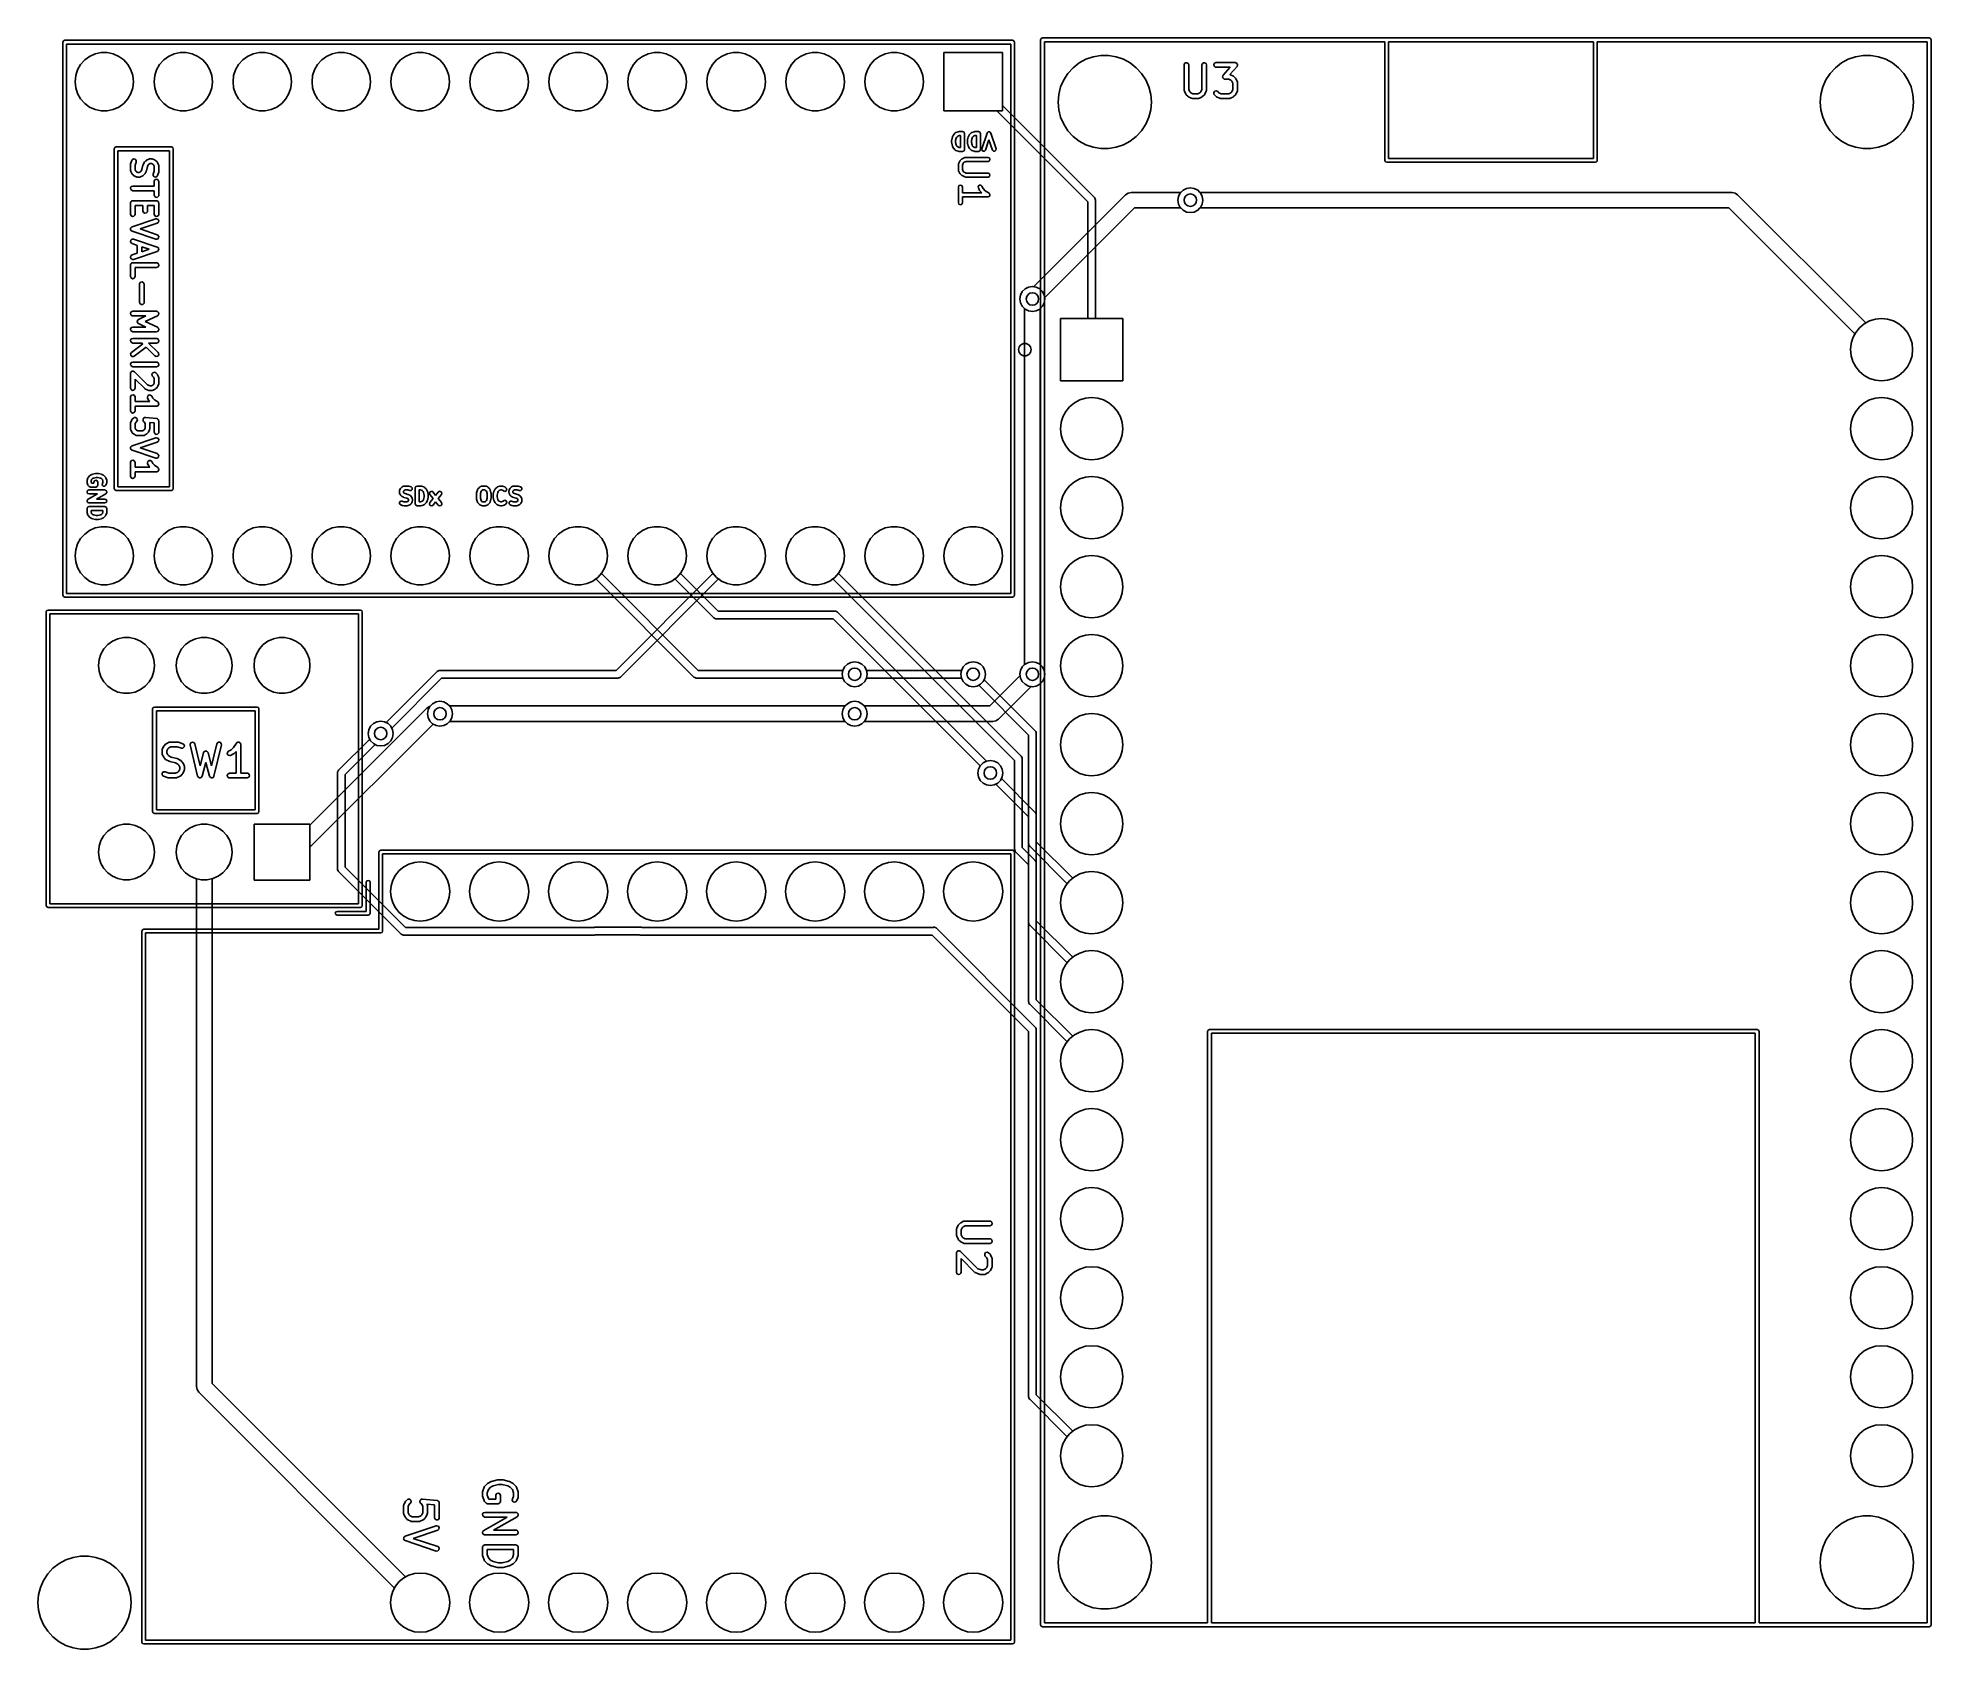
# Model space of a CAD drawing. Extents: x 105.8 to 166.7, y -105.6 to -53.8.
import ezdxf

# ---------------------------------------------------------------- set-up
doc = ezdxf.new("R2010")
doc.units = 0
doc.layers.add('BLACK', color=7, linetype='CONTINUOUS')

msp = doc.modelspace()

# ---------------------------------------------------------------- linework, layer by layer
at = {"layer": 'BLACK', "linetype": 'CONTINUOUS'}
for p, q in [((106.62, -53.975), (106.638, -53.9326)), ((106.62, -71.755), (106.62, -53.975)), ((106.638, -53.9326), (106.68, -53.915)), ((106.68, -53.915), (137.16, -53.915)), ((106.74, -54.035), (106.74, -71.695)), ((137.1, -54.035), (106.74, -54.035)), ((137.1, -71.695), (137.1, -54.035)), ((137.16, -53.915), (137.202, -53.9326)), ((137.202, -53.9326), (137.22, -53.975)), ((137.22, -53.975), (137.22, -71.755)), ((138.056, -53.9), (138.075, -53.8551)), ((138.056, -104.85), (138.056, -53.9)), ((138.075, -53.8551), (138.12, -53.8365)), ((138.12, -53.8365), (149.189, -53.8365)), ((138.183, -53.9635), (138.183, -104.786)), ((149.129, -53.9635), (138.183, -53.9635)), ((149.129, -57.775), (149.129, -53.9635)), ((149.189, -53.8365), (166.63, -53.8365)), ((149.249, -53.9635), (149.249, -57.715)), ((155.84, -53.9635), (149.249, -53.9635)), ((155.84, -57.715), (155.84, -53.9635)), ((166.566, -53.9635), (155.96, -53.9635)), ((155.96, -53.9635), (155.96, -57.775)), ((166.566, -104.786), (166.566, -53.9635)), ((166.63, -53.8365), (166.675, -53.8551)), ((166.675, -53.8551), (166.694, -53.9)), ((166.694, -53.9), (166.694, -104.85)), ((107.091, -54.8627), (107.19, -54.6926)), ((107.091, -54.8627), (107.19, -54.6926)), ((107.091, -54.8627), (107.19, -54.6926)), ((107.091, -54.8627), (107.19, -54.6926)), ((107.19, -54.6926), (107.321, -54.5466)), ((107.19, -54.6926), (107.321, -54.5466)), ((107.19, -54.6926), (107.321, -54.5466)), ((107.19, -54.6926), (107.321, -54.5466)), ((107.321, -54.5466), (107.48, -54.4311)), ((107.321, -54.5466), (107.48, -54.4311)), ((107.321, -54.5466), (107.48, -54.4311)), ((107.321, -54.5466), (107.48, -54.4311)), ((107.48, -54.4311), (107.66, -54.3512)), ((107.48, -54.4311), (107.66, -54.3512)), ((107.48, -54.4311), (107.66, -54.3512)), ((107.48, -54.4311), (107.66, -54.3512)), ((107.66, -54.3512), (107.852, -54.3103)), ((107.66, -54.3512), (107.852, -54.3103)), ((107.66, -54.3512), (107.852, -54.3103)), ((107.66, -54.3512), (107.852, -54.3103)), ((107.852, -54.3103), (108.048, -54.3103)), ((107.852, -54.3103), (108.048, -54.3103)), ((107.852, -54.3103), (108.048, -54.3103)), ((107.852, -54.3103), (108.048, -54.3103)), ((108.048, -54.3103), (108.24, -54.3512)), ((108.048, -54.3103), (108.24, -54.3512)), ((108.048, -54.3103), (108.24, -54.3512)), ((108.048, -54.3103), (108.24, -54.3512)), ((108.24, -54.3512), (108.42, -54.4311)), ((108.24, -54.3512), (108.42, -54.4311)), ((108.24, -54.3512), (108.42, -54.4311)), ((108.24, -54.3512), (108.42, -54.4311)), ((108.42, -54.4311), (108.579, -54.5466)), ((108.42, -54.4311), (108.579, -54.5466)), ((108.42, -54.4311), (108.579, -54.5466)), ((108.42, -54.4311), (108.579, -54.5466)), ((108.579, -54.5466), (108.71, -54.6926)), ((108.579, -54.5466), (108.71, -54.6926)), ((108.579, -54.5466), (108.71, -54.6926)), ((108.579, -54.5466), (108.71, -54.6926)), ((108.71, -54.6926), (108.809, -54.8627)), ((108.71, -54.6926), (108.809, -54.8627)), ((108.71, -54.6926), (108.809, -54.8627)), ((108.71, -54.6926), (108.809, -54.8627)), ((109.631, -54.8627), (109.73, -54.6926)), ((109.631, -54.8627), (109.73, -54.6926)), ((109.631, -54.8627), (109.73, -54.6926)), ((109.631, -54.8627), (109.73, -54.6926)), ((109.73, -54.6926), (109.861, -54.5466)), ((109.73, -54.6926), (109.861, -54.5466)), ((109.73, -54.6926), (109.861, -54.5466)), ((109.73, -54.6926), (109.861, -54.5466)), ((109.861, -54.5466), (110.02, -54.4311)), ((109.861, -54.5466), (110.02, -54.4311)), ((109.861, -54.5466), (110.02, -54.4311)), ((109.861, -54.5466), (110.02, -54.4311)), ((110.02, -54.4311), (110.2, -54.3512)), ((110.02, -54.4311), (110.2, -54.3512)), ((110.02, -54.4311), (110.2, -54.3512)), ((110.02, -54.4311), (110.2, -54.3512)), ((110.2, -54.3512), (110.392, -54.3103)), ((110.2, -54.3512), (110.392, -54.3103)), ((110.2, -54.3512), (110.392, -54.3103)), ((110.2, -54.3512), (110.392, -54.3103)), ((110.392, -54.3103), (110.588, -54.3103)), ((110.392, -54.3103), (110.588, -54.3103)), ((110.392, -54.3103), (110.588, -54.3103)), ((110.392, -54.3103), (110.588, -54.3103)), ((110.588, -54.3103), (110.78, -54.3512)), ((110.588, -54.3103), (110.78, -54.3512)), ((110.588, -54.3103), (110.78, -54.3512)), ((110.588, -54.3103), (110.78, -54.3512)), ((110.78, -54.3512), (110.96, -54.4311)), ((110.78, -54.3512), (110.96, -54.4311)), ((110.78, -54.3512), (110.96, -54.4311)), ((110.78, -54.3512), (110.96, -54.4311)), ((110.96, -54.4311), (111.119, -54.5466)), ((110.96, -54.4311), (111.119, -54.5466)), ((110.96, -54.4311), (111.119, -54.5466)), ((110.96, -54.4311), (111.119, -54.5466)), ((111.119, -54.5466), (111.25, -54.6926)), ((111.119, -54.5466), (111.25, -54.6926)), ((111.119, -54.5466), (111.25, -54.6926)), ((111.119, -54.5466), (111.25, -54.6926)), ((111.25, -54.6926), (111.349, -54.8627)), ((111.25, -54.6926), (111.349, -54.8627)), ((111.25, -54.6926), (111.349, -54.8627)), ((111.25, -54.6926), (111.349, -54.8627)), ((112.171, -54.8627), (112.27, -54.6926)), ((112.171, -54.8627), (112.27, -54.6926)), ((112.171, -54.8627), (112.27, -54.6926)), ((112.171, -54.8627), (112.27, -54.6926)), ((112.27, -54.6926), (112.401, -54.5466)), ((112.27, -54.6926), (112.401, -54.5466)), ((112.27, -54.6926), (112.401, -54.5466)), ((112.27, -54.6926), (112.401, -54.5466)), ((112.401, -54.5466), (112.56, -54.4311)), ((112.401, -54.5466), (112.56, -54.4311)), ((112.401, -54.5466), (112.56, -54.4311)), ((112.401, -54.5466), (112.56, -54.4311)), ((112.56, -54.4311), (112.74, -54.3512)), ((112.56, -54.4311), (112.74, -54.3512)), ((112.56, -54.4311), (112.74, -54.3512)), ((112.56, -54.4311), (112.74, -54.3512)), ((112.74, -54.3512), (112.932, -54.3103)), ((112.74, -54.3512), (112.932, -54.3103)), ((112.74, -54.3512), (112.932, -54.3103)), ((112.74, -54.3512), (112.932, -54.3103)), ((112.932, -54.3103), (113.128, -54.3103)), ((112.932, -54.3103), (113.128, -54.3103)), ((112.932, -54.3103), (113.128, -54.3103)), ((112.932, -54.3103), (113.128, -54.3103)), ((113.128, -54.3103), (113.32, -54.3512)), ((113.128, -54.3103), (113.32, -54.3512)), ((113.128, -54.3103), (113.32, -54.3512)), ((113.128, -54.3103), (113.32, -54.3512)), ((113.32, -54.3512), (113.5, -54.4311)), ((113.32, -54.3512), (113.5, -54.4311)), ((113.32, -54.3512), (113.5, -54.4311)), ((113.32, -54.3512), (113.5, -54.4311)), ((113.5, -54.4311), (113.659, -54.5466)), ((113.5, -54.4311), (113.659, -54.5466)), ((113.5, -54.4311), (113.659, -54.5466)), ((113.5, -54.4311), (113.659, -54.5466)), ((113.659, -54.5466), (113.79, -54.6926)), ((113.659, -54.5466), (113.79, -54.6926)), ((113.659, -54.5466), (113.79, -54.6926)), ((113.659, -54.5466), (113.79, -54.6926)), ((113.79, -54.6926), (113.889, -54.8627)), ((113.79, -54.6926), (113.889, -54.8627)), ((113.79, -54.6926), (113.889, -54.8627)), ((113.79, -54.6926), (113.889, -54.8627)), ((114.711, -54.8627), (114.81, -54.6926)), ((114.711, -54.8627), (114.81, -54.6926)), ((114.711, -54.8627), (114.81, -54.6926)), ((114.711, -54.8627), (114.81, -54.6926)), ((114.81, -54.6926), (114.941, -54.5466)), ((114.81, -54.6926), (114.941, -54.5466)), ((114.81, -54.6926), (114.941, -54.5466)), ((114.81, -54.6926), (114.941, -54.5466)), ((114.941, -54.5466), (115.1, -54.4311)), ((114.941, -54.5466), (115.1, -54.4311)), ((114.941, -54.5466), (115.1, -54.4311)), ((114.941, -54.5466), (115.1, -54.4311)), ((115.1, -54.4311), (115.28, -54.3512)), ((115.1, -54.4311), (115.28, -54.3512)), ((115.1, -54.4311), (115.28, -54.3512)), ((115.1, -54.4311), (115.28, -54.3512)), ((115.28, -54.3512), (115.472, -54.3103)), ((115.28, -54.3512), (115.472, -54.3103)), ((115.28, -54.3512), (115.472, -54.3103)), ((115.28, -54.3512), (115.472, -54.3103)), ((115.472, -54.3103), (115.668, -54.3103)), ((115.472, -54.3103), (115.668, -54.3103)), ((115.472, -54.3103), (115.668, -54.3103)), ((115.472, -54.3103), (115.668, -54.3103)), ((115.668, -54.3103), (115.86, -54.3512)), ((115.668, -54.3103), (115.86, -54.3512)), ((115.668, -54.3103), (115.86, -54.3512)), ((115.668, -54.3103), (115.86, -54.3512)), ((115.86, -54.3512), (116.04, -54.4311)), ((115.86, -54.3512), (116.04, -54.4311)), ((115.86, -54.3512), (116.04, -54.4311)), ((115.86, -54.3512), (116.04, -54.4311)), ((116.04, -54.4311), (116.199, -54.5466)), ((116.04, -54.4311), (116.199, -54.5466)), ((116.04, -54.4311), (116.199, -54.5466)), ((116.04, -54.4311), (116.199, -54.5466)), ((116.199, -54.5466), (116.33, -54.6926)), ((116.199, -54.5466), (116.33, -54.6926)), ((116.199, -54.5466), (116.33, -54.6926)), ((116.199, -54.5466), (116.33, -54.6926)), ((116.33, -54.6926), (116.429, -54.8627)), ((116.33, -54.6926), (116.429, -54.8627)), ((116.33, -54.6926), (116.429, -54.8627)), ((116.33, -54.6926), (116.429, -54.8627)), ((117.251, -54.8627), (117.35, -54.6926)), ((117.251, -54.8627), (117.35, -54.6926)), ((117.251, -54.8627), (117.35, -54.6926)), ((117.251, -54.8627), (117.35, -54.6926)), ((117.35, -54.6926), (117.481, -54.5466)), ((117.35, -54.6926), (117.481, -54.5466)), ((117.35, -54.6926), (117.481, -54.5466)), ((117.35, -54.6926), (117.481, -54.5466)), ((117.481, -54.5466), (117.64, -54.4311)), ((117.481, -54.5466), (117.64, -54.4311)), ((117.481, -54.5466), (117.64, -54.4311)), ((117.481, -54.5466), (117.64, -54.4311)), ((117.64, -54.4311), (117.82, -54.3512)), ((117.64, -54.4311), (117.82, -54.3512)), ((117.64, -54.4311), (117.82, -54.3512)), ((117.64, -54.4311), (117.82, -54.3512)), ((117.82, -54.3512), (118.012, -54.3103)), ((117.82, -54.3512), (118.012, -54.3103)), ((117.82, -54.3512), (118.012, -54.3103)), ((117.82, -54.3512), (118.012, -54.3103)), ((118.012, -54.3103), (118.208, -54.3103)), ((118.012, -54.3103), (118.208, -54.3103)), ((118.012, -54.3103), (118.208, -54.3103)), ((118.012, -54.3103), (118.208, -54.3103)), ((118.208, -54.3103), (118.4, -54.3512)), ((118.208, -54.3103), (118.4, -54.3512)), ((118.208, -54.3103), (118.4, -54.3512)), ((118.208, -54.3103), (118.4, -54.3512)), ((118.4, -54.3512), (118.58, -54.4311)), ((118.4, -54.3512), (118.58, -54.4311)), ((118.4, -54.3512), (118.58, -54.4311)), ((118.4, -54.3512), (118.58, -54.4311)), ((118.58, -54.4311), (118.739, -54.5466)), ((118.58, -54.4311), (118.739, -54.5466)), ((118.58, -54.4311), (118.739, -54.5466)), ((118.58, -54.4311), (118.739, -54.5466)), ((118.739, -54.5466), (118.87, -54.6926)), ((118.739, -54.5466), (118.87, -54.6926)), ((118.739, -54.5466), (118.87, -54.6926)), ((118.739, -54.5466), (118.87, -54.6926)), ((118.87, -54.6926), (118.969, -54.8627)), ((118.87, -54.6926), (118.969, -54.8627)), ((118.87, -54.6926), (118.969, -54.8627)), ((118.87, -54.6926), (118.969, -54.8627)), ((119.791, -54.8627), (119.89, -54.6926)), ((119.791, -54.8627), (119.89, -54.6926)), ((119.791, -54.8627), (119.89, -54.6926)), ((119.791, -54.8627), (119.89, -54.6926)), ((119.89, -54.6926), (120.021, -54.5466)), ((119.89, -54.6926), (120.021, -54.5466)), ((119.89, -54.6926), (120.021, -54.5466)), ((119.89, -54.6926), (120.021, -54.5466)), ((120.021, -54.5466), (120.18, -54.4311)), ((120.021, -54.5466), (120.18, -54.4311)), ((120.021, -54.5466), (120.18, -54.4311)), ((120.021, -54.5466), (120.18, -54.4311)), ((120.18, -54.4311), (120.36, -54.3512)), ((120.18, -54.4311), (120.36, -54.3512)), ((120.18, -54.4311), (120.36, -54.3512)), ((120.18, -54.4311), (120.36, -54.3512)), ((120.36, -54.3512), (120.552, -54.3103)), ((120.36, -54.3512), (120.552, -54.3103)), ((120.36, -54.3512), (120.552, -54.3103)), ((120.36, -54.3512), (120.552, -54.3103)), ((120.552, -54.3103), (120.748, -54.3103)), ((120.552, -54.3103), (120.748, -54.3103)), ((120.552, -54.3103), (120.748, -54.3103)), ((120.552, -54.3103), (120.748, -54.3103)), ((120.748, -54.3103), (120.94, -54.3512)), ((120.748, -54.3103), (120.94, -54.3512)), ((120.748, -54.3103), (120.94, -54.3512)), ((120.748, -54.3103), (120.94, -54.3512)), ((120.94, -54.3512), (121.12, -54.4311)), ((120.94, -54.3512), (121.12, -54.4311)), ((120.94, -54.3512), (121.12, -54.4311)), ((120.94, -54.3512), (121.12, -54.4311)), ((121.12, -54.4311), (121.279, -54.5466)), ((121.12, -54.4311), (121.279, -54.5466)), ((121.12, -54.4311), (121.279, -54.5466)), ((121.12, -54.4311), (121.279, -54.5466)), ((121.279, -54.5466), (121.41, -54.6926)), ((121.279, -54.5466), (121.41, -54.6926)), ((121.279, -54.5466), (121.41, -54.6926)), ((121.279, -54.5466), (121.41, -54.6926)), ((121.41, -54.6926), (121.509, -54.8627)), ((121.41, -54.6926), (121.509, -54.8627)), ((121.41, -54.6926), (121.509, -54.8627)), ((121.41, -54.6926), (121.509, -54.8627)), ((122.331, -54.8627), (122.43, -54.6926)), ((122.331, -54.8627), (122.43, -54.6926)), ((122.331, -54.8627), (122.43, -54.6926)), ((122.331, -54.8627), (122.43, -54.6926)), ((122.43, -54.6926), (122.561, -54.5466)), ((122.43, -54.6926), (122.561, -54.5466)), ((122.43, -54.6926), (122.561, -54.5466)), ((122.43, -54.6926), (122.561, -54.5466)), ((122.561, -54.5466), (122.72, -54.4311)), ((122.561, -54.5466), (122.72, -54.4311)), ((122.561, -54.5466), (122.72, -54.4311)), ((122.561, -54.5466), (122.72, -54.4311)), ((122.72, -54.4311), (122.9, -54.3512)), ((122.72, -54.4311), (122.9, -54.3512)), ((122.72, -54.4311), (122.9, -54.3512)), ((122.72, -54.4311), (122.9, -54.3512)), ((122.9, -54.3512), (123.092, -54.3103)), ((122.9, -54.3512), (123.092, -54.3103)), ((122.9, -54.3512), (123.092, -54.3103)), ((122.9, -54.3512), (123.092, -54.3103)), ((123.092, -54.3103), (123.288, -54.3103)), ((123.092, -54.3103), (123.288, -54.3103)), ((123.092, -54.3103), (123.288, -54.3103)), ((123.092, -54.3103), (123.288, -54.3103)), ((123.288, -54.3103), (123.48, -54.3512)), ((123.288, -54.3103), (123.48, -54.3512)), ((123.288, -54.3103), (123.48, -54.3512)), ((123.288, -54.3103), (123.48, -54.3512)), ((123.48, -54.3512), (123.66, -54.4311)), ((123.48, -54.3512), (123.66, -54.4311)), ((123.48, -54.3512), (123.66, -54.4311)), ((123.48, -54.3512), (123.66, -54.4311)), ((123.66, -54.4311), (123.819, -54.5466)), ((123.66, -54.4311), (123.819, -54.5466)), ((123.66, -54.4311), (123.819, -54.5466)), ((123.66, -54.4311), (123.819, -54.5466)), ((123.819, -54.5466), (123.95, -54.6926)), ((123.819, -54.5466), (123.95, -54.6926)), ((123.819, -54.5466), (123.95, -54.6926)), ((123.819, -54.5466), (123.95, -54.6926)), ((123.95, -54.6926), (124.049, -54.8627)), ((123.95, -54.6926), (124.049, -54.8627)), ((123.95, -54.6926), (124.049, -54.8627)), ((123.95, -54.6926), (124.049, -54.8627)), ((124.871, -54.8627), (124.97, -54.6926)), ((124.871, -54.8627), (124.97, -54.6926)), ((124.871, -54.8627), (124.97, -54.6926)), ((124.871, -54.8627), (124.97, -54.6926)), ((124.97, -54.6926), (125.101, -54.5466)), ((124.97, -54.6926), (125.101, -54.5466)), ((124.97, -54.6926), (125.101, -54.5466)), ((124.97, -54.6926), (125.101, -54.5466)), ((125.101, -54.5466), (125.26, -54.4311)), ((125.101, -54.5466), (125.26, -54.4311)), ((125.101, -54.5466), (125.26, -54.4311)), ((125.101, -54.5466), (125.26, -54.4311)), ((125.26, -54.4311), (125.44, -54.3512)), ((125.26, -54.4311), (125.44, -54.3512)), ((125.26, -54.4311), (125.44, -54.3512)), ((125.26, -54.4311), (125.44, -54.3512)), ((125.44, -54.3512), (125.632, -54.3103)), ((125.44, -54.3512), (125.632, -54.3103)), ((125.44, -54.3512), (125.632, -54.3103)), ((125.44, -54.3512), (125.632, -54.3103)), ((125.632, -54.3103), (125.828, -54.3103)), ((125.632, -54.3103), (125.828, -54.3103)), ((125.632, -54.3103), (125.828, -54.3103)), ((125.632, -54.3103), (125.828, -54.3103)), ((125.828, -54.3103), (126.02, -54.3512)), ((125.828, -54.3103), (126.02, -54.3512)), ((125.828, -54.3103), (126.02, -54.3512)), ((125.828, -54.3103), (126.02, -54.3512)), ((126.02, -54.3512), (126.2, -54.4311)), ((126.02, -54.3512), (126.2, -54.4311)), ((126.02, -54.3512), (126.2, -54.4311)), ((126.02, -54.3512), (126.2, -54.4311)), ((126.2, -54.4311), (126.359, -54.5466)), ((126.2, -54.4311), (126.359, -54.5466)), ((126.2, -54.4311), (126.359, -54.5466)), ((126.2, -54.4311), (126.359, -54.5466)), ((126.359, -54.5466), (126.49, -54.6926)), ((126.359, -54.5466), (126.49, -54.6926)), ((126.359, -54.5466), (126.49, -54.6926)), ((126.359, -54.5466), (126.49, -54.6926)), ((126.49, -54.6926), (126.589, -54.8627)), ((126.49, -54.6926), (126.589, -54.8627)), ((126.49, -54.6926), (126.589, -54.8627)), ((126.49, -54.6926), (126.589, -54.8627)), ((127.411, -54.8627), (127.51, -54.6926)), ((127.411, -54.8627), (127.51, -54.6926)), ((127.411, -54.8627), (127.51, -54.6926)), ((127.411, -54.8627), (127.51, -54.6926)), ((127.51, -54.6926), (127.641, -54.5466)), ((127.51, -54.6926), (127.641, -54.5466)), ((127.51, -54.6926), (127.641, -54.5466)), ((127.51, -54.6926), (127.641, -54.5466)), ((127.641, -54.5466), (127.8, -54.4311)), ((127.641, -54.5466), (127.8, -54.4311)), ((127.641, -54.5466), (127.8, -54.4311)), ((127.641, -54.5466), (127.8, -54.4311)), ((127.8, -54.4311), (127.98, -54.3512)), ((127.8, -54.4311), (127.98, -54.3512)), ((127.8, -54.4311), (127.98, -54.3512)), ((127.8, -54.4311), (127.98, -54.3512)), ((127.98, -54.3512), (128.172, -54.3103)), ((127.98, -54.3512), (128.172, -54.3103)), ((127.98, -54.3512), (128.172, -54.3103)), ((127.98, -54.3512), (128.172, -54.3103)), ((128.172, -54.3103), (128.368, -54.3103)), ((128.172, -54.3103), (128.368, -54.3103)), ((128.172, -54.3103), (128.368, -54.3103)), ((128.172, -54.3103), (128.368, -54.3103)), ((128.368, -54.3103), (128.56, -54.3512)), ((128.368, -54.3103), (128.56, -54.3512)), ((128.368, -54.3103), (128.56, -54.3512)), ((128.368, -54.3103), (128.56, -54.3512)), ((128.56, -54.3512), (128.74, -54.4311)), ((128.56, -54.3512), (128.74, -54.4311)), ((128.56, -54.3512), (128.74, -54.4311)), ((128.56, -54.3512), (128.74, -54.4311)), ((128.74, -54.4311), (128.899, -54.5466)), ((128.74, -54.4311), (128.899, -54.5466)), ((128.74, -54.4311), (128.899, -54.5466)), ((128.74, -54.4311), (128.899, -54.5466)), ((128.899, -54.5466), (129.03, -54.6926)), ((128.899, -54.5466), (129.03, -54.6926)), ((128.899, -54.5466), (129.03, -54.6926)), ((128.899, -54.5466), (129.03, -54.6926)), ((129.03, -54.6926), (129.129, -54.8627)), ((129.03, -54.6926), (129.129, -54.8627)), ((129.03, -54.6926), (129.129, -54.8627)), ((129.03, -54.6926), (129.129, -54.8627)), ((129.951, -54.8627), (130.05, -54.6926)), ((129.951, -54.8627), (130.05, -54.6926)), ((129.951, -54.8627), (130.05, -54.6926)), ((129.951, -54.8627), (130.05, -54.6926)), ((130.05, -54.6926), (130.181, -54.5466)), ((130.05, -54.6926), (130.181, -54.5466)), ((130.05, -54.6926), (130.181, -54.5466)), ((130.05, -54.6926), (130.181, -54.5466)), ((130.181, -54.5466), (130.34, -54.4311)), ((130.181, -54.5466), (130.34, -54.4311)), ((130.181, -54.5466), (130.34, -54.4311)), ((130.181, -54.5466), (130.34, -54.4311)), ((130.34, -54.4311), (130.52, -54.3512)), ((130.34, -54.4311), (130.52, -54.3512)), ((130.34, -54.4311), (130.52, -54.3512)), ((130.34, -54.4311), (130.52, -54.3512)), ((130.52, -54.3512), (130.712, -54.3103)), ((130.52, -54.3512), (130.712, -54.3103)), ((130.52, -54.3512), (130.712, -54.3103)), ((130.52, -54.3512), (130.712, -54.3103)), ((130.712, -54.3103), (130.908, -54.3103)), ((130.712, -54.3103), (130.908, -54.3103)), ((130.712, -54.3103), (130.908, -54.3103)), ((130.712, -54.3103), (130.908, -54.3103)), ((130.908, -54.3103), (131.1, -54.3512)), ((130.908, -54.3103), (131.1, -54.3512)), ((130.908, -54.3103), (131.1, -54.3512)), ((130.908, -54.3103), (131.1, -54.3512)), ((131.1, -54.3512), (131.28, -54.4311)), ((131.1, -54.3512), (131.28, -54.4311)), ((131.1, -54.3512), (131.28, -54.4311)), ((131.1, -54.3512), (131.28, -54.4311)), ((131.28, -54.4311), (131.439, -54.5466)), ((131.28, -54.4311), (131.439, -54.5466)), ((131.28, -54.4311), (131.439, -54.5466)), ((131.28, -54.4311), (131.439, -54.5466)), ((131.439, -54.5466), (131.57, -54.6926)), ((131.439, -54.5466), (131.57, -54.6926)), ((131.439, -54.5466), (131.57, -54.6926)), ((131.439, -54.5466), (131.57, -54.6926)), ((131.57, -54.6926), (131.669, -54.8627)), ((131.57, -54.6926), (131.669, -54.8627)), ((131.57, -54.6926), (131.669, -54.8627)), ((131.57, -54.6926), (131.669, -54.8627)), ((132.491, -54.8627), (132.59, -54.6926)), ((132.491, -54.8627), (132.59, -54.6926)), ((132.491, -54.8627), (132.59, -54.6926)), ((132.491, -54.8627), (132.59, -54.6926)), ((132.59, -54.6926), (132.721, -54.5466)), ((132.59, -54.6926), (132.721, -54.5466)), ((132.59, -54.6926), (132.721, -54.5466)), ((132.59, -54.6926), (132.721, -54.5466)), ((132.721, -54.5466), (132.88, -54.4311)), ((132.721, -54.5466), (132.88, -54.4311)), ((132.721, -54.5466), (132.88, -54.4311)), ((132.721, -54.5466), (132.88, -54.4311)), ((132.88, -54.4311), (133.06, -54.3512)), ((132.88, -54.4311), (133.06, -54.3512)), ((132.88, -54.4311), (133.06, -54.3512)), ((132.88, -54.4311), (133.06, -54.3512)), ((133.06, -54.3512), (133.252, -54.3103)), ((133.06, -54.3512), (133.252, -54.3103)), ((133.06, -54.3512), (133.252, -54.3103)), ((133.06, -54.3512), (133.252, -54.3103)), ((133.252, -54.3103), (133.448, -54.3103)), ((133.252, -54.3103), (133.448, -54.3103)), ((133.252, -54.3103), (133.448, -54.3103)), ((133.252, -54.3103), (133.448, -54.3103)), ((133.448, -54.3103), (133.64, -54.3512)), ((133.448, -54.3103), (133.64, -54.3512)), ((133.448, -54.3103), (133.64, -54.3512)), ((133.448, -54.3103), (133.64, -54.3512)), ((133.64, -54.3512), (133.82, -54.4311)), ((133.64, -54.3512), (133.82, -54.4311)), ((133.64, -54.3512), (133.82, -54.4311)), ((133.64, -54.3512), (133.82, -54.4311)), ((133.82, -54.4311), (133.979, -54.5466)), ((133.82, -54.4311), (133.979, -54.5466)), ((133.82, -54.4311), (133.979, -54.5466)), ((133.82, -54.4311), (133.979, -54.5466)), ((133.979, -54.5466), (134.11, -54.6926)), ((133.979, -54.5466), (134.11, -54.6926)), ((133.979, -54.5466), (134.11, -54.6926)), ((133.979, -54.5466), (134.11, -54.6926)), ((134.11, -54.6926), (134.209, -54.8627)), ((134.11, -54.6926), (134.209, -54.8627)), ((134.11, -54.6926), (134.209, -54.8627)), ((134.11, -54.6926), (134.209, -54.8627)), ((134.95, -56.1848), (134.95, -54.3052)), ((134.95, -54.3052), (136.83, -54.3052)), ((134.95, -56.1848), (134.95, -54.3052)), ((134.95, -54.3052), (136.83, -54.3052)), ((134.95, -56.1848), (134.95, -54.3052)), ((134.95, -54.3052), (136.83, -54.3052)), ((134.95, -56.1848), (134.95, -54.3052)), ((134.95, -54.3052), (136.83, -54.3052)), ((136.83, -54.3052), (136.83, -56.008)), ((136.83, -54.3052), (136.83, -56.1848)), ((136.83, -54.3052), (136.83, -56.1848)), ((136.83, -54.3052), (136.83, -56.1848)), ((139.104, -54.7964), (139.3, -54.6442)), ((139.104, -54.7964), (139.3, -54.6442)), ((139.3, -54.6442), (139.517, -54.5263)), ((139.3, -54.6442), (139.517, -54.5263)), ((139.517, -54.5263), (139.752, -54.4459)), ((139.517, -54.5263), (139.752, -54.4459)), ((139.752, -54.4459), (139.996, -54.4051)), ((139.752, -54.4459), (139.996, -54.4051)), ((139.996, -54.4051), (140.244, -54.4051)), ((139.996, -54.4051), (140.244, -54.4051)), ((140.244, -54.4051), (140.488, -54.4459)), ((140.244, -54.4051), (140.488, -54.4459)), ((140.488, -54.4459), (140.723, -54.5263)), ((140.488, -54.4459), (140.723, -54.5263)), ((140.723, -54.5263), (140.94, -54.6442)), ((140.723, -54.5263), (140.94, -54.6442)), ((140.94, -54.6442), (141.136, -54.7964)), ((140.94, -54.6442), (141.136, -54.7964)), ((142.673, -54.7076), (142.678, -54.682)), ((142.673, -55.5171), (142.673, -54.7076)), ((142.678, -54.682), (142.711, -54.6427)), ((142.711, -54.6427), (142.761, -54.6338)), ((142.761, -54.6338), (142.806, -54.6594)), ((142.806, -54.6594), (142.823, -54.7076)), ((142.823, -54.7076), (142.823, -55.4994)), ((143.245, -54.7076), (143.249, -54.682)), ((143.245, -55.4994), (143.245, -54.7076)), ((143.249, -54.682), (143.282, -54.6427)), ((143.282, -54.6427), (143.333, -54.6338)), ((143.333, -54.6338), (143.377, -54.6594)), ((143.377, -54.6594), (143.395, -54.7076)), ((143.395, -54.7076), (143.395, -55.5171)), ((143.627, -54.6946), (143.652, -54.6502)), ((143.636, -54.7451), (143.627, -54.6946)), ((143.675, -54.7781), (143.636, -54.7451)), ((143.652, -54.6502), (143.7, -54.6326)), ((143.7, -54.7826), (143.675, -54.7781)), ((143.7, -54.6326), (144.32, -54.6326)), ((144.154, -54.7826), (143.7, -54.7826)), ((143.93, -55.0392), (144.154, -54.7826)), ((144.376, -54.757), (144.148, -55.017)), ((144.32, -54.6326), (144.331, -54.6346)), ((144.331, -54.6346), (144.334, -54.634)), ((144.334, -54.634), (144.337, -54.6357)), ((144.337, -54.6357), (144.345, -54.6371)), ((144.345, -54.6371), (144.361, -54.6501)), ((144.361, -54.6501), (144.378, -54.6606)), ((144.383, -54.7382), (144.376, -54.757)), ((144.378, -54.6606), (144.38, -54.6663)), ((144.38, -54.6663), (144.384, -54.6701)), ((144.393, -54.7206), (144.383, -54.7382)), ((144.384, -54.6701), (144.388, -54.69)), ((144.388, -54.69), (144.395, -54.7092)), ((144.395, -54.7092), (144.392, -54.7147)), ((144.392, -54.7147), (144.393, -54.7206)), ((163.614, -54.7964), (163.81, -54.6442)), ((163.614, -54.7964), (163.81, -54.6442)), ((163.81, -54.6442), (164.027, -54.5263)), ((163.81, -54.6442), (164.027, -54.5263)), ((164.027, -54.5263), (164.262, -54.4459)), ((164.027, -54.5263), (164.262, -54.4459)), ((164.262, -54.4459), (164.506, -54.4051)), ((164.262, -54.4459), (164.506, -54.4051)), ((164.506, -54.4051), (164.754, -54.4051)), ((164.506, -54.4051), (164.754, -54.4051)), ((164.754, -54.4051), (164.998, -54.4459)), ((164.754, -54.4051), (164.998, -54.4459)), ((164.998, -54.4459), (165.233, -54.5263)), ((164.998, -54.4459), (165.233, -54.5263)), ((165.233, -54.5263), (165.45, -54.6442)), ((165.233, -54.5263), (165.45, -54.6442)), ((165.45, -54.6442), (165.646, -54.7964)), ((165.45, -54.6442), (165.646, -54.7964)), ((107.01, -55.245), (107.031, -55.0496)), ((107.01, -55.245), (107.031, -55.0496)), ((107.01, -55.245), (107.031, -55.0496)), ((107.01, -55.245), (107.031, -55.0496)), ((107.031, -55.4404), (107.01, -55.245)), ((107.031, -55.4404), (107.01, -55.245)), ((107.031, -55.4404), (107.01, -55.245)), ((107.031, -55.4404), (107.01, -55.245)), ((107.031, -55.0496), (107.091, -54.8627)), ((107.031, -55.0496), (107.091, -54.8627)), ((107.031, -55.0496), (107.091, -54.8627)), ((107.031, -55.0496), (107.091, -54.8627)), ((108.809, -54.8627), (108.869, -55.0496)), ((108.809, -54.8627), (108.869, -55.0496)), ((108.809, -54.8627), (108.869, -55.0496)), ((108.809, -54.8627), (108.869, -55.0496)), ((108.869, -55.0496), (108.89, -55.245)), ((108.869, -55.0496), (108.89, -55.245)), ((108.869, -55.0496), (108.89, -55.245)), ((108.869, -55.0496), (108.89, -55.245)), ((108.89, -55.245), (108.869, -55.4404)), ((108.89, -55.245), (108.869, -55.4404)), ((108.89, -55.245), (108.869, -55.4404)), ((108.89, -55.245), (108.869, -55.4404)), ((109.55, -55.245), (109.571, -55.0496)), ((109.55, -55.245), (109.571, -55.0496)), ((109.55, -55.245), (109.571, -55.0496)), ((109.55, -55.245), (109.571, -55.0496)), ((109.571, -55.4404), (109.55, -55.245)), ((109.571, -55.4404), (109.55, -55.245)), ((109.571, -55.4404), (109.55, -55.245)), ((109.571, -55.4404), (109.55, -55.245)), ((109.571, -55.0496), (109.631, -54.8627)), ((109.571, -55.0496), (109.631, -54.8627)), ((109.571, -55.0496), (109.631, -54.8627)), ((109.571, -55.0496), (109.631, -54.8627)), ((111.349, -54.8627), (111.409, -55.0496)), ((111.349, -54.8627), (111.409, -55.0496)), ((111.349, -54.8627), (111.409, -55.0496)), ((111.349, -54.8627), (111.409, -55.0496)), ((111.409, -55.0496), (111.43, -55.245)), ((111.409, -55.0496), (111.43, -55.245)), ((111.409, -55.0496), (111.43, -55.245)), ((111.409, -55.0496), (111.43, -55.245)), ((111.43, -55.245), (111.409, -55.4404)), ((111.43, -55.245), (111.409, -55.4404)), ((111.43, -55.245), (111.409, -55.4404)), ((111.43, -55.245), (111.409, -55.4404)), ((112.09, -55.245), (112.111, -55.0496)), ((112.09, -55.245), (112.111, -55.0496)), ((112.09, -55.245), (112.111, -55.0496)), ((112.09, -55.245), (112.111, -55.0496)), ((112.111, -55.4404), (112.09, -55.245)), ((112.111, -55.4404), (112.09, -55.245)), ((112.111, -55.4404), (112.09, -55.245)), ((112.111, -55.4404), (112.09, -55.245)), ((112.111, -55.0496), (112.171, -54.8627)), ((112.111, -55.0496), (112.171, -54.8627)), ((112.111, -55.0496), (112.171, -54.8627)), ((112.111, -55.0496), (112.171, -54.8627)), ((113.889, -54.8627), (113.949, -55.0496)), ((113.889, -54.8627), (113.949, -55.0496)), ((113.889, -54.8627), (113.949, -55.0496)), ((113.889, -54.8627), (113.949, -55.0496)), ((113.949, -55.0496), (113.97, -55.245)), ((113.949, -55.0496), (113.97, -55.245)), ((113.949, -55.0496), (113.97, -55.245)), ((113.949, -55.0496), (113.97, -55.245)), ((113.97, -55.245), (113.949, -55.4404)), ((113.97, -55.245), (113.949, -55.4404)), ((113.97, -55.245), (113.949, -55.4404)), ((113.97, -55.245), (113.949, -55.4404)), ((114.63, -55.245), (114.651, -55.0496)), ((114.63, -55.245), (114.651, -55.0496)), ((114.63, -55.245), (114.651, -55.0496)), ((114.63, -55.245), (114.651, -55.0496)), ((114.651, -55.4404), (114.63, -55.245)), ((114.651, -55.4404), (114.63, -55.245)), ((114.651, -55.4404), (114.63, -55.245)), ((114.651, -55.4404), (114.63, -55.245)), ((114.651, -55.0496), (114.711, -54.8627)), ((114.651, -55.0496), (114.711, -54.8627)), ((114.651, -55.0496), (114.711, -54.8627)), ((114.651, -55.0496), (114.711, -54.8627)), ((116.429, -54.8627), (116.489, -55.0496)), ((116.429, -54.8627), (116.489, -55.0496)), ((116.429, -54.8627), (116.489, -55.0496)), ((116.429, -54.8627), (116.489, -55.0496)), ((116.489, -55.0496), (116.51, -55.245)), ((116.489, -55.0496), (116.51, -55.245)), ((116.489, -55.0496), (116.51, -55.245)), ((116.489, -55.0496), (116.51, -55.245)), ((116.51, -55.245), (116.489, -55.4404)), ((116.51, -55.245), (116.489, -55.4404)), ((116.51, -55.245), (116.489, -55.4404)), ((116.51, -55.245), (116.489, -55.4404)), ((117.17, -55.245), (117.191, -55.0496)), ((117.17, -55.245), (117.191, -55.0496)), ((117.17, -55.245), (117.191, -55.0496)), ((117.17, -55.245), (117.191, -55.0496)), ((117.191, -55.4404), (117.17, -55.245)), ((117.191, -55.4404), (117.17, -55.245)), ((117.191, -55.4404), (117.17, -55.245)), ((117.191, -55.4404), (117.17, -55.245)), ((117.191, -55.0496), (117.251, -54.8627)), ((117.191, -55.0496), (117.251, -54.8627)), ((117.191, -55.0496), (117.251, -54.8627)), ((117.191, -55.0496), (117.251, -54.8627)), ((118.969, -54.8627), (119.029, -55.0496)), ((118.969, -54.8627), (119.029, -55.0496)), ((118.969, -54.8627), (119.029, -55.0496)), ((118.969, -54.8627), (119.029, -55.0496)), ((119.029, -55.0496), (119.05, -55.245)), ((119.029, -55.0496), (119.05, -55.245)), ((119.029, -55.0496), (119.05, -55.245)), ((119.029, -55.0496), (119.05, -55.245)), ((119.05, -55.245), (119.029, -55.4404)), ((119.05, -55.245), (119.029, -55.4404)), ((119.05, -55.245), (119.029, -55.4404)), ((119.05, -55.245), (119.029, -55.4404)), ((119.71, -55.245), (119.731, -55.0496)), ((119.71, -55.245), (119.731, -55.0496)), ((119.71, -55.245), (119.731, -55.0496)), ((119.71, -55.245), (119.731, -55.0496)), ((119.731, -55.4404), (119.71, -55.245)), ((119.731, -55.4404), (119.71, -55.245)), ((119.731, -55.4404), (119.71, -55.245)), ((119.731, -55.4404), (119.71, -55.245)), ((119.731, -55.0496), (119.791, -54.8627)), ((119.731, -55.0496), (119.791, -54.8627)), ((119.731, -55.0496), (119.791, -54.8627)), ((119.731, -55.0496), (119.791, -54.8627)), ((121.509, -54.8627), (121.569, -55.0496)), ((121.509, -54.8627), (121.569, -55.0496)), ((121.509, -54.8627), (121.569, -55.0496)), ((121.509, -54.8627), (121.569, -55.0496)), ((121.569, -55.0496), (121.59, -55.245)), ((121.569, -55.0496), (121.59, -55.245)), ((121.569, -55.0496), (121.59, -55.245)), ((121.569, -55.0496), (121.59, -55.245)), ((121.59, -55.245), (121.569, -55.4404)), ((121.59, -55.245), (121.569, -55.4404)), ((121.59, -55.245), (121.569, -55.4404)), ((121.59, -55.245), (121.569, -55.4404)), ((122.25, -55.245), (122.271, -55.0496)), ((122.25, -55.245), (122.271, -55.0496)), ((122.25, -55.245), (122.271, -55.0496)), ((122.25, -55.245), (122.271, -55.0496)), ((122.271, -55.4404), (122.25, -55.245)), ((122.271, -55.4404), (122.25, -55.245)), ((122.271, -55.4404), (122.25, -55.245)), ((122.271, -55.4404), (122.25, -55.245)), ((122.271, -55.0496), (122.331, -54.8627)), ((122.271, -55.0496), (122.331, -54.8627)), ((122.271, -55.0496), (122.331, -54.8627)), ((122.271, -55.0496), (122.331, -54.8627)), ((124.049, -54.8627), (124.109, -55.0496)), ((124.049, -54.8627), (124.109, -55.0496)), ((124.049, -54.8627), (124.109, -55.0496)), ((124.049, -54.8627), (124.109, -55.0496)), ((124.109, -55.0496), (124.13, -55.245)), ((124.109, -55.0496), (124.13, -55.245)), ((124.109, -55.0496), (124.13, -55.245)), ((124.109, -55.0496), (124.13, -55.245)), ((124.13, -55.245), (124.109, -55.4404)), ((124.13, -55.245), (124.109, -55.4404)), ((124.13, -55.245), (124.109, -55.4404)), ((124.13, -55.245), (124.109, -55.4404)), ((124.79, -55.245), (124.811, -55.0496)), ((124.79, -55.245), (124.811, -55.0496)), ((124.79, -55.245), (124.811, -55.0496)), ((124.79, -55.245), (124.811, -55.0496)), ((124.811, -55.4404), (124.79, -55.245)), ((124.811, -55.4404), (124.79, -55.245)), ((124.811, -55.4404), (124.79, -55.245)), ((124.811, -55.4404), (124.79, -55.245)), ((124.811, -55.0496), (124.871, -54.8627)), ((124.811, -55.0496), (124.871, -54.8627)), ((124.811, -55.0496), (124.871, -54.8627)), ((124.811, -55.0496), (124.871, -54.8627)), ((126.589, -54.8627), (126.649, -55.0496)), ((126.589, -54.8627), (126.649, -55.0496)), ((126.589, -54.8627), (126.649, -55.0496)), ((126.589, -54.8627), (126.649, -55.0496)), ((126.649, -55.0496), (126.67, -55.245)), ((126.649, -55.0496), (126.67, -55.245)), ((126.649, -55.0496), (126.67, -55.245)), ((126.649, -55.0496), (126.67, -55.245)), ((126.67, -55.245), (126.649, -55.4404)), ((126.67, -55.245), (126.649, -55.4404)), ((126.67, -55.245), (126.649, -55.4404)), ((126.67, -55.245), (126.649, -55.4404)), ((127.33, -55.245), (127.351, -55.0496)), ((127.33, -55.245), (127.351, -55.0496)), ((127.33, -55.245), (127.351, -55.0496)), ((127.33, -55.245), (127.351, -55.0496)), ((127.351, -55.4404), (127.33, -55.245)), ((127.351, -55.4404), (127.33, -55.245)), ((127.351, -55.4404), (127.33, -55.245)), ((127.351, -55.4404), (127.33, -55.245)), ((127.351, -55.0496), (127.411, -54.8627)), ((127.351, -55.0496), (127.411, -54.8627)), ((127.351, -55.0496), (127.411, -54.8627)), ((127.351, -55.0496), (127.411, -54.8627)), ((129.129, -54.8627), (129.189, -55.0496)), ((129.129, -54.8627), (129.189, -55.0496)), ((129.129, -54.8627), (129.189, -55.0496)), ((129.129, -54.8627), (129.189, -55.0496)), ((129.189, -55.0496), (129.21, -55.245)), ((129.189, -55.0496), (129.21, -55.245)), ((129.189, -55.0496), (129.21, -55.245)), ((129.189, -55.0496), (129.21, -55.245)), ((129.21, -55.245), (129.189, -55.4404)), ((129.21, -55.245), (129.189, -55.4404)), ((129.21, -55.245), (129.189, -55.4404)), ((129.21, -55.245), (129.189, -55.4404)), ((129.87, -55.245), (129.891, -55.0496)), ((129.87, -55.245), (129.891, -55.0496)), ((129.87, -55.245), (129.891, -55.0496)), ((129.87, -55.245), (129.891, -55.0496)), ((129.891, -55.4404), (129.87, -55.245)), ((129.891, -55.4404), (129.87, -55.245)), ((129.891, -55.4404), (129.87, -55.245)), ((129.891, -55.4404), (129.87, -55.245)), ((129.891, -55.0496), (129.951, -54.8627)), ((129.891, -55.0496), (129.951, -54.8627)), ((129.891, -55.0496), (129.951, -54.8627)), ((129.891, -55.0496), (129.951, -54.8627)), ((131.669, -54.8627), (131.729, -55.0496)), ((131.669, -54.8627), (131.729, -55.0496)), ((131.669, -54.8627), (131.729, -55.0496)), ((131.669, -54.8627), (131.729, -55.0496)), ((131.729, -55.0496), (131.75, -55.245)), ((131.729, -55.0496), (131.75, -55.245)), ((131.729, -55.0496), (131.75, -55.245)), ((131.729, -55.0496), (131.75, -55.245)), ((131.75, -55.245), (131.729, -55.4404)), ((131.75, -55.245), (131.729, -55.4404)), ((131.75, -55.245), (131.729, -55.4404)), ((131.75, -55.245), (131.729, -55.4404)), ((132.41, -55.245), (132.431, -55.0496)), ((132.41, -55.245), (132.431, -55.0496)), ((132.41, -55.245), (132.431, -55.0496)), ((132.41, -55.245), (132.431, -55.0496)), ((132.431, -55.4404), (132.41, -55.245)), ((132.431, -55.4404), (132.41, -55.245)), ((132.431, -55.4404), (132.41, -55.245)), ((132.431, -55.4404), (132.41, -55.245)), ((132.431, -55.0496), (132.491, -54.8627)), ((132.431, -55.0496), (132.491, -54.8627)), ((132.431, -55.0496), (132.491, -54.8627)), ((132.431, -55.0496), (132.491, -54.8627)), ((134.209, -54.8627), (134.269, -55.0496)), ((134.209, -54.8627), (134.269, -55.0496)), ((134.209, -54.8627), (134.269, -55.0496)), ((134.209, -54.8627), (134.269, -55.0496)), ((134.269, -55.0496), (134.29, -55.245)), ((134.269, -55.0496), (134.29, -55.245)), ((134.269, -55.0496), (134.29, -55.245)), ((134.269, -55.0496), (134.29, -55.245)), ((134.29, -55.245), (134.269, -55.4404)), ((134.29, -55.245), (134.269, -55.4404)), ((134.29, -55.245), (134.269, -55.4404)), ((134.29, -55.245), (134.269, -55.4404)), ((138.701, -55.413), (138.801, -55.1861)), ((138.701, -55.413), (138.801, -55.1861)), ((138.801, -55.1861), (138.936, -54.9787)), ((138.801, -55.1861), (138.936, -54.9787)), ((138.936, -54.9787), (139.104, -54.7964)), ((138.936, -54.9787), (139.104, -54.7964)), ((141.136, -54.7964), (141.304, -54.9787)), ((141.136, -54.7964), (141.304, -54.9787)), ((141.304, -54.9787), (141.439, -55.1861)), ((141.304, -54.9787), (141.439, -55.1861)), ((141.439, -55.1861), (141.539, -55.413)), ((141.439, -55.1861), (141.539, -55.413)), ((143.911, -55.087), (143.913, -55.0814)), ((143.918, -55.1062), (143.911, -55.087)), ((143.912, -55.0755), (143.922, -55.058)), ((143.913, -55.0814), (143.912, -55.0755)), ((143.921, -55.1261), (143.918, -55.1062)), ((143.926, -55.1299), (143.921, -55.1261)), ((143.922, -55.058), (143.93, -55.0392)), ((143.928, -55.1356), (143.926, -55.1299)), ((143.945, -55.1461), (143.928, -55.1356)), ((143.961, -55.159), (143.945, -55.1461)), ((143.969, -55.1605), (143.961, -55.159)), ((143.972, -55.1621), (143.969, -55.1605)), ((143.975, -55.1616), (143.972, -55.1621)), ((143.986, -55.1636), (143.975, -55.1616)), ((144.111, -55.1636), (143.986, -55.1636)), ((144.18, -55.1978), (144.111, -55.1636)), ((144.148, -55.017), (144.155, -55.0181)), ((144.155, -55.0181), (144.158, -55.021)), ((144.158, -55.021), (144.163, -55.0215)), ((144.163, -55.0215), (144.258, -55.0691)), ((144.21, -55.2282), (144.18, -55.1978)), ((144.245, -55.2968), (144.21, -55.2282)), ((144.245, -55.4994), (144.245, -55.2968)), ((144.258, -55.0691), (144.276, -55.0825)), ((144.276, -55.0825), (144.277, -55.0832)), ((144.277, -55.0832), (144.325, -55.1308)), ((144.325, -55.1308), (144.338, -55.1491)), ((144.338, -55.1491), (144.339, -55.1503)), ((144.339, -55.1503), (144.387, -55.2455)), ((144.387, -55.2455), (144.394, -55.2705)), ((144.394, -55.2705), (144.393, -55.2748)), ((144.393, -55.2748), (144.395, -55.279)), ((144.395, -55.279), (144.395, -55.5171)), ((163.211, -55.413), (163.311, -55.1861)), ((163.211, -55.413), (163.311, -55.1861)), ((163.311, -55.1861), (163.446, -54.9787)), ((163.311, -55.1861), (163.446, -54.9787)), ((163.446, -54.9787), (163.614, -54.7964)), ((163.446, -54.9787), (163.614, -54.7964)), ((165.646, -54.7964), (165.814, -54.9787)), ((165.646, -54.7964), (165.814, -54.9787)), ((165.814, -54.9787), (165.949, -55.1861)), ((165.814, -54.9787), (165.949, -55.1861)), ((165.949, -55.1861), (166.049, -55.413)), ((165.949, -55.1861), (166.049, -55.413)), ((107.091, -55.6273), (107.031, -55.4404)), ((107.091, -55.6273), (107.031, -55.4404)), ((107.091, -55.6273), (107.031, -55.4404)), ((107.091, -55.6273), (107.031, -55.4404)), ((107.19, -55.7974), (107.091, -55.6273)), ((107.19, -55.7974), (107.091, -55.6273)), ((107.19, -55.7974), (107.091, -55.6273)), ((107.19, -55.7974), (107.091, -55.6273)), ((107.321, -55.9434), (107.19, -55.7974)), ((107.321, -55.9434), (107.19, -55.7974)), ((107.321, -55.9434), (107.19, -55.7974)), ((107.321, -55.9434), (107.19, -55.7974)), ((107.48, -56.0589), (107.321, -55.9434)), ((107.48, -56.0589), (107.321, -55.9434)), ((107.48, -56.0589), (107.321, -55.9434)), ((107.48, -56.0589), (107.321, -55.9434)), ((108.579, -55.9434), (108.42, -56.0589)), ((108.579, -55.9434), (108.42, -56.0589)), ((108.579, -55.9434), (108.42, -56.0589)), ((108.579, -55.9434), (108.42, -56.0589)), ((108.71, -55.7974), (108.579, -55.9434)), ((108.71, -55.7974), (108.579, -55.9434)), ((108.71, -55.7974), (108.579, -55.9434)), ((108.71, -55.7974), (108.579, -55.9434)), ((108.809, -55.6273), (108.71, -55.7974)), ((108.809, -55.6273), (108.71, -55.7974)), ((108.809, -55.6273), (108.71, -55.7974)), ((108.809, -55.6273), (108.71, -55.7974)), ((108.869, -55.4404), (108.809, -55.6273)), ((108.869, -55.4404), (108.809, -55.6273)), ((108.869, -55.4404), (108.809, -55.6273)), ((108.869, -55.4404), (108.809, -55.6273)), ((109.631, -55.6273), (109.571, -55.4404)), ((109.631, -55.6273), (109.571, -55.4404)), ((109.631, -55.6273), (109.571, -55.4404)), ((109.631, -55.6273), (109.571, -55.4404)), ((109.73, -55.7974), (109.631, -55.6273)), ((109.73, -55.7974), (109.631, -55.6273)), ((109.73, -55.7974), (109.631, -55.6273)), ((109.73, -55.7974), (109.631, -55.6273)), ((109.861, -55.9434), (109.73, -55.7974)), ((109.861, -55.9434), (109.73, -55.7974)), ((109.861, -55.9434), (109.73, -55.7974)), ((109.861, -55.9434), (109.73, -55.7974)), ((110.02, -56.0589), (109.861, -55.9434)), ((110.02, -56.0589), (109.861, -55.9434)), ((110.02, -56.0589), (109.861, -55.9434)), ((110.02, -56.0589), (109.861, -55.9434)), ((111.119, -55.9434), (110.96, -56.0589)), ((111.119, -55.9434), (110.96, -56.0589)), ((111.119, -55.9434), (110.96, -56.0589)), ((111.119, -55.9434), (110.96, -56.0589)), ((111.25, -55.7974), (111.119, -55.9434)), ((111.25, -55.7974), (111.119, -55.9434)), ((111.25, -55.7974), (111.119, -55.9434)), ((111.25, -55.7974), (111.119, -55.9434)), ((111.349, -55.6273), (111.25, -55.7974)), ((111.349, -55.6273), (111.25, -55.7974)), ((111.349, -55.6273), (111.25, -55.7974)), ((111.349, -55.6273), (111.25, -55.7974)), ((111.409, -55.4404), (111.349, -55.6273)), ((111.409, -55.4404), (111.349, -55.6273)), ((111.409, -55.4404), (111.349, -55.6273)), ((111.409, -55.4404), (111.349, -55.6273)), ((112.171, -55.6273), (112.111, -55.4404)), ((112.171, -55.6273), (112.111, -55.4404)), ((112.171, -55.6273), (112.111, -55.4404)), ((112.171, -55.6273), (112.111, -55.4404)), ((112.27, -55.7974), (112.171, -55.6273)), ((112.27, -55.7974), (112.171, -55.6273)), ((112.27, -55.7974), (112.171, -55.6273)), ((112.27, -55.7974), (112.171, -55.6273)), ((112.401, -55.9434), (112.27, -55.7974)), ((112.401, -55.9434), (112.27, -55.7974)), ((112.401, -55.9434), (112.27, -55.7974)), ((112.401, -55.9434), (112.27, -55.7974)), ((112.56, -56.0589), (112.401, -55.9434)), ((112.56, -56.0589), (112.401, -55.9434)), ((112.56, -56.0589), (112.401, -55.9434)), ((112.56, -56.0589), (112.401, -55.9434)), ((113.659, -55.9434), (113.5, -56.0589)), ((113.659, -55.9434), (113.5, -56.0589)), ((113.659, -55.9434), (113.5, -56.0589)), ((113.659, -55.9434), (113.5, -56.0589)), ((113.79, -55.7974), (113.659, -55.9434)), ((113.79, -55.7974), (113.659, -55.9434)), ((113.79, -55.7974), (113.659, -55.9434)), ((113.79, -55.7974), (113.659, -55.9434)), ((113.889, -55.6273), (113.79, -55.7974)), ((113.889, -55.6273), (113.79, -55.7974)), ((113.889, -55.6273), (113.79, -55.7974)), ((113.889, -55.6273), (113.79, -55.7974)), ((113.949, -55.4404), (113.889, -55.6273)), ((113.949, -55.4404), (113.889, -55.6273)), ((113.949, -55.4404), (113.889, -55.6273)), ((113.949, -55.4404), (113.889, -55.6273)), ((114.711, -55.6273), (114.651, -55.4404)), ((114.711, -55.6273), (114.651, -55.4404)), ((114.711, -55.6273), (114.651, -55.4404)), ((114.711, -55.6273), (114.651, -55.4404)), ((114.81, -55.7974), (114.711, -55.6273)), ((114.81, -55.7974), (114.711, -55.6273)), ((114.81, -55.7974), (114.711, -55.6273)), ((114.81, -55.7974), (114.711, -55.6273)), ((114.941, -55.9434), (114.81, -55.7974)), ((114.941, -55.9434), (114.81, -55.7974)), ((114.941, -55.9434), (114.81, -55.7974)), ((114.941, -55.9434), (114.81, -55.7974)), ((115.1, -56.0589), (114.941, -55.9434)), ((115.1, -56.0589), (114.941, -55.9434)), ((115.1, -56.0589), (114.941, -55.9434)), ((115.1, -56.0589), (114.941, -55.9434)), ((116.199, -55.9434), (116.04, -56.0589)), ((116.199, -55.9434), (116.04, -56.0589)), ((116.199, -55.9434), (116.04, -56.0589)), ((116.199, -55.9434), (116.04, -56.0589)), ((116.33, -55.7974), (116.199, -55.9434)), ((116.33, -55.7974), (116.199, -55.9434)), ((116.33, -55.7974), (116.199, -55.9434)), ((116.33, -55.7974), (116.199, -55.9434)), ((116.429, -55.6273), (116.33, -55.7974)), ((116.429, -55.6273), (116.33, -55.7974)), ((116.429, -55.6273), (116.33, -55.7974)), ((116.429, -55.6273), (116.33, -55.7974)), ((116.489, -55.4404), (116.429, -55.6273)), ((116.489, -55.4404), (116.429, -55.6273)), ((116.489, -55.4404), (116.429, -55.6273)), ((116.489, -55.4404), (116.429, -55.6273)), ((117.251, -55.6273), (117.191, -55.4404)), ((117.251, -55.6273), (117.191, -55.4404)), ((117.251, -55.6273), (117.191, -55.4404)), ((117.251, -55.6273), (117.191, -55.4404)), ((117.35, -55.7974), (117.251, -55.6273)), ((117.35, -55.7974), (117.251, -55.6273)), ((117.35, -55.7974), (117.251, -55.6273)), ((117.35, -55.7974), (117.251, -55.6273)), ((117.481, -55.9434), (117.35, -55.7974)), ((117.481, -55.9434), (117.35, -55.7974)), ((117.481, -55.9434), (117.35, -55.7974)), ((117.481, -55.9434), (117.35, -55.7974)), ((117.64, -56.0589), (117.481, -55.9434)), ((117.64, -56.0589), (117.481, -55.9434)), ((117.64, -56.0589), (117.481, -55.9434)), ((117.64, -56.0589), (117.481, -55.9434)), ((118.739, -55.9434), (118.58, -56.0589)), ((118.739, -55.9434), (118.58, -56.0589)), ((118.739, -55.9434), (118.58, -56.0589)), ((118.739, -55.9434), (118.58, -56.0589)), ((118.87, -55.7974), (118.739, -55.9434)), ((118.87, -55.7974), (118.739, -55.9434)), ((118.87, -55.7974), (118.739, -55.9434)), ((118.87, -55.7974), (118.739, -55.9434)), ((118.969, -55.6273), (118.87, -55.7974)), ((118.969, -55.6273), (118.87, -55.7974)), ((118.969, -55.6273), (118.87, -55.7974)), ((118.969, -55.6273), (118.87, -55.7974)), ((119.029, -55.4404), (118.969, -55.6273)), ((119.029, -55.4404), (118.969, -55.6273)), ((119.029, -55.4404), (118.969, -55.6273)), ((119.029, -55.4404), (118.969, -55.6273)), ((119.791, -55.6273), (119.731, -55.4404)), ((119.791, -55.6273), (119.731, -55.4404)), ((119.791, -55.6273), (119.731, -55.4404)), ((119.791, -55.6273), (119.731, -55.4404)), ((119.89, -55.7974), (119.791, -55.6273)), ((119.89, -55.7974), (119.791, -55.6273)), ((119.89, -55.7974), (119.791, -55.6273)), ((119.89, -55.7974), (119.791, -55.6273)), ((120.021, -55.9434), (119.89, -55.7974)), ((120.021, -55.9434), (119.89, -55.7974)), ((120.021, -55.9434), (119.89, -55.7974)), ((120.021, -55.9434), (119.89, -55.7974)), ((120.18, -56.0589), (120.021, -55.9434)), ((120.18, -56.0589), (120.021, -55.9434)), ((120.18, -56.0589), (120.021, -55.9434)), ((120.18, -56.0589), (120.021, -55.9434)), ((121.279, -55.9434), (121.12, -56.0589)), ((121.279, -55.9434), (121.12, -56.0589)), ((121.279, -55.9434), (121.12, -56.0589)), ((121.279, -55.9434), (121.12, -56.0589)), ((121.41, -55.7974), (121.279, -55.9434)), ((121.41, -55.7974), (121.279, -55.9434)), ((121.41, -55.7974), (121.279, -55.9434)), ((121.41, -55.7974), (121.279, -55.9434)), ((121.509, -55.6273), (121.41, -55.7974)), ((121.509, -55.6273), (121.41, -55.7974)), ((121.509, -55.6273), (121.41, -55.7974)), ((121.509, -55.6273), (121.41, -55.7974)), ((121.569, -55.4404), (121.509, -55.6273)), ((121.569, -55.4404), (121.509, -55.6273)), ((121.569, -55.4404), (121.509, -55.6273)), ((121.569, -55.4404), (121.509, -55.6273)), ((122.331, -55.6273), (122.271, -55.4404)), ((122.331, -55.6273), (122.271, -55.4404)), ((122.331, -55.6273), (122.271, -55.4404)), ((122.331, -55.6273), (122.271, -55.4404)), ((122.43, -55.7974), (122.331, -55.6273)), ((122.43, -55.7974), (122.331, -55.6273)), ((122.43, -55.7974), (122.331, -55.6273)), ((122.43, -55.7974), (122.331, -55.6273)), ((122.561, -55.9434), (122.43, -55.7974)), ((122.561, -55.9434), (122.43, -55.7974)), ((122.561, -55.9434), (122.43, -55.7974)), ((122.561, -55.9434), (122.43, -55.7974)), ((122.72, -56.0589), (122.561, -55.9434)), ((122.72, -56.0589), (122.561, -55.9434)), ((122.72, -56.0589), (122.561, -55.9434)), ((122.72, -56.0589), (122.561, -55.9434)), ((123.819, -55.9434), (123.66, -56.0589)), ((123.819, -55.9434), (123.66, -56.0589)), ((123.819, -55.9434), (123.66, -56.0589)), ((123.819, -55.9434), (123.66, -56.0589)), ((123.95, -55.7974), (123.819, -55.9434)), ((123.95, -55.7974), (123.819, -55.9434)), ((123.95, -55.7974), (123.819, -55.9434)), ((123.95, -55.7974), (123.819, -55.9434)), ((124.049, -55.6273), (123.95, -55.7974)), ((124.049, -55.6273), (123.95, -55.7974)), ((124.049, -55.6273), (123.95, -55.7974)), ((124.049, -55.6273), (123.95, -55.7974)), ((124.109, -55.4404), (124.049, -55.6273)), ((124.109, -55.4404), (124.049, -55.6273)), ((124.109, -55.4404), (124.049, -55.6273)), ((124.109, -55.4404), (124.049, -55.6273)), ((124.871, -55.6273), (124.811, -55.4404)), ((124.871, -55.6273), (124.811, -55.4404)), ((124.871, -55.6273), (124.811, -55.4404)), ((124.871, -55.6273), (124.811, -55.4404)), ((124.97, -55.7974), (124.871, -55.6273)), ((124.97, -55.7974), (124.871, -55.6273)), ((124.97, -55.7974), (124.871, -55.6273)), ((124.97, -55.7974), (124.871, -55.6273)), ((125.101, -55.9434), (124.97, -55.7974)), ((125.101, -55.9434), (124.97, -55.7974)), ((125.101, -55.9434), (124.97, -55.7974)), ((125.101, -55.9434), (124.97, -55.7974)), ((125.26, -56.0589), (125.101, -55.9434)), ((125.26, -56.0589), (125.101, -55.9434)), ((125.26, -56.0589), (125.101, -55.9434)), ((125.26, -56.0589), (125.101, -55.9434)), ((126.359, -55.9434), (126.2, -56.0589)), ((126.359, -55.9434), (126.2, -56.0589)), ((126.359, -55.9434), (126.2, -56.0589)), ((126.359, -55.9434), (126.2, -56.0589)), ((126.49, -55.7974), (126.359, -55.9434)), ((126.49, -55.7974), (126.359, -55.9434)), ((126.49, -55.7974), (126.359, -55.9434)), ((126.49, -55.7974), (126.359, -55.9434)), ((126.589, -55.6273), (126.49, -55.7974)), ((126.589, -55.6273), (126.49, -55.7974)), ((126.589, -55.6273), (126.49, -55.7974)), ((126.589, -55.6273), (126.49, -55.7974)), ((126.649, -55.4404), (126.589, -55.6273)), ((126.649, -55.4404), (126.589, -55.6273)), ((126.649, -55.4404), (126.589, -55.6273)), ((126.649, -55.4404), (126.589, -55.6273)), ((127.411, -55.6273), (127.351, -55.4404)), ((127.411, -55.6273), (127.351, -55.4404)), ((127.411, -55.6273), (127.351, -55.4404)), ((127.411, -55.6273), (127.351, -55.4404)), ((127.51, -55.7974), (127.411, -55.6273)), ((127.51, -55.7974), (127.411, -55.6273)), ((127.51, -55.7974), (127.411, -55.6273)), ((127.51, -55.7974), (127.411, -55.6273)), ((127.641, -55.9434), (127.51, -55.7974)), ((127.641, -55.9434), (127.51, -55.7974)), ((127.641, -55.9434), (127.51, -55.7974)), ((127.641, -55.9434), (127.51, -55.7974)), ((127.8, -56.0589), (127.641, -55.9434)), ((127.8, -56.0589), (127.641, -55.9434)), ((127.8, -56.0589), (127.641, -55.9434)), ((127.8, -56.0589), (127.641, -55.9434)), ((128.899, -55.9434), (128.74, -56.0589)), ((128.899, -55.9434), (128.74, -56.0589)), ((128.899, -55.9434), (128.74, -56.0589)), ((128.899, -55.9434), (128.74, -56.0589)), ((129.03, -55.7974), (128.899, -55.9434)), ((129.03, -55.7974), (128.899, -55.9434)), ((129.03, -55.7974), (128.899, -55.9434)), ((129.03, -55.7974), (128.899, -55.9434)), ((129.129, -55.6273), (129.03, -55.7974)), ((129.129, -55.6273), (129.03, -55.7974)), ((129.129, -55.6273), (129.03, -55.7974)), ((129.129, -55.6273), (129.03, -55.7974)), ((129.189, -55.4404), (129.129, -55.6273)), ((129.189, -55.4404), (129.129, -55.6273)), ((129.189, -55.4404), (129.129, -55.6273)), ((129.189, -55.4404), (129.129, -55.6273)), ((129.951, -55.6273), (129.891, -55.4404)), ((129.951, -55.6273), (129.891, -55.4404)), ((129.951, -55.6273), (129.891, -55.4404)), ((129.951, -55.6273), (129.891, -55.4404)), ((130.05, -55.7974), (129.951, -55.6273)), ((130.05, -55.7974), (129.951, -55.6273)), ((130.05, -55.7974), (129.951, -55.6273)), ((130.05, -55.7974), (129.951, -55.6273)), ((130.181, -55.9434), (130.05, -55.7974)), ((130.181, -55.9434), (130.05, -55.7974)), ((130.181, -55.9434), (130.05, -55.7974)), ((130.181, -55.9434), (130.05, -55.7974)), ((130.34, -56.0589), (130.181, -55.9434)), ((130.34, -56.0589), (130.181, -55.9434)), ((130.34, -56.0589), (130.181, -55.9434)), ((130.34, -56.0589), (130.181, -55.9434)), ((131.439, -55.9434), (131.28, -56.0589)), ((131.439, -55.9434), (131.28, -56.0589)), ((131.439, -55.9434), (131.28, -56.0589)), ((131.439, -55.9434), (131.28, -56.0589)), ((131.57, -55.7974), (131.439, -55.9434)), ((131.57, -55.7974), (131.439, -55.9434)), ((131.57, -55.7974), (131.439, -55.9434)), ((131.57, -55.7974), (131.439, -55.9434)), ((131.669, -55.6273), (131.57, -55.7974)), ((131.669, -55.6273), (131.57, -55.7974)), ((131.669, -55.6273), (131.57, -55.7974)), ((131.669, -55.6273), (131.57, -55.7974)), ((131.729, -55.4404), (131.669, -55.6273)), ((131.729, -55.4404), (131.669, -55.6273)), ((131.729, -55.4404), (131.669, -55.6273)), ((131.729, -55.4404), (131.669, -55.6273)), ((132.491, -55.6273), (132.431, -55.4404)), ((132.491, -55.6273), (132.431, -55.4404)), ((132.491, -55.6273), (132.431, -55.4404)), ((132.491, -55.6273), (132.431, -55.4404)), ((132.59, -55.7974), (132.491, -55.6273)), ((132.59, -55.7974), (132.491, -55.6273)), ((132.59, -55.7974), (132.491, -55.6273)), ((132.59, -55.7974), (132.491, -55.6273)), ((132.721, -55.9434), (132.59, -55.7974)), ((132.721, -55.9434), (132.59, -55.7974)), ((132.721, -55.9434), (132.59, -55.7974)), ((132.721, -55.9434), (132.59, -55.7974)), ((132.88, -56.0589), (132.721, -55.9434)), ((132.88, -56.0589), (132.721, -55.9434)), ((132.88, -56.0589), (132.721, -55.9434)), ((132.88, -56.0589), (132.721, -55.9434)), ((133.979, -55.9434), (133.82, -56.0589)), ((133.979, -55.9434), (133.82, -56.0589)), ((133.979, -55.9434), (133.82, -56.0589)), ((133.979, -55.9434), (133.82, -56.0589)), ((134.11, -55.7974), (133.979, -55.9434)), ((134.11, -55.7974), (133.979, -55.9434)), ((134.11, -55.7974), (133.979, -55.9434)), ((134.11, -55.7974), (133.979, -55.9434)), ((134.209, -55.6273), (134.11, -55.7974)), ((134.209, -55.6273), (134.11, -55.7974)), ((134.209, -55.6273), (134.11, -55.7974)), ((134.209, -55.6273), (134.11, -55.7974)), ((134.269, -55.4404), (134.209, -55.6273)), ((134.269, -55.4404), (134.209, -55.6273)), ((134.269, -55.4404), (134.209, -55.6273)), ((134.269, -55.4404), (134.209, -55.6273)), ((136.83, -56.008), (139.788, -58.9666)), ((138.62, -55.9), (138.64, -55.6531)), ((138.62, -55.9), (138.64, -55.6531)), ((138.64, -56.1469), (138.62, -55.9)), ((138.64, -56.1469), (138.62, -55.9)), ((138.64, -55.6531), (138.701, -55.413)), ((138.64, -55.6531), (138.701, -55.413)), ((141.539, -55.413), (141.6, -55.6531)), ((141.539, -55.413), (141.6, -55.6531)), ((141.6, -55.6531), (141.62, -55.9)), ((141.6, -55.6531), (141.62, -55.9)), ((141.62, -55.9), (141.6, -56.1469)), ((141.62, -55.9), (141.6, -56.1469)), ((142.675, -55.5214), (142.673, -55.5171)), ((142.674, -55.5257), (142.675, -55.5214)), ((142.681, -55.5507), (142.674, -55.5257)), ((142.729, -55.6459), (142.681, -55.5507)), ((142.73, -55.647), (142.729, -55.6459)), ((142.743, -55.6654), (142.73, -55.647)), ((142.79, -55.713), (142.743, -55.6654)), ((142.792, -55.7137), (142.79, -55.713)), ((142.81, -55.7271), (142.792, -55.7137)), ((142.905, -55.7747), (142.81, -55.7271)), ((142.823, -55.4994), (142.857, -55.568)), ((142.857, -55.568), (142.888, -55.5984)), ((142.888, -55.5984), (142.956, -55.6326)), ((142.909, -55.7752), (142.905, -55.7747)), ((142.913, -55.7781), (142.909, -55.7752)), ((142.939, -55.7826), (142.913, -55.7781)), ((143.129, -55.7826), (142.939, -55.7826)), ((142.956, -55.6326), (143.111, -55.6326)), ((143.111, -55.6326), (143.18, -55.5984)), ((143.133, -55.7811), (143.129, -55.7826)), ((143.138, -55.7821), (143.133, -55.7811)), ((143.163, -55.7747), (143.138, -55.7821)), ((143.258, -55.7271), (143.163, -55.7747)), ((143.18, -55.5984), (143.21, -55.568)), ((143.21, -55.568), (143.245, -55.4994)), ((143.259, -55.7259), (143.258, -55.7271)), ((143.277, -55.713), (143.259, -55.7259)), ((143.325, -55.6654), (143.277, -55.713)), ((143.326, -55.6639), (143.325, -55.6654)), ((143.339, -55.6459), (143.326, -55.6639)), ((143.387, -55.5507), (143.339, -55.6459)), ((143.39, -55.5428), (143.387, -55.5462)), ((143.387, -55.5462), (143.387, -55.5507)), ((143.395, -55.5171), (143.39, -55.5428)), ((143.628, -55.593), (143.657, -55.5509)), ((143.633, -55.6441), (143.628, -55.593)), ((143.647, -55.6654), (143.633, -55.6441)), ((143.695, -55.713), (143.647, -55.6654)), ((143.657, -55.5509), (143.707, -55.5377)), ((143.697, -55.7137), (143.695, -55.713)), ((143.715, -55.7271), (143.697, -55.7137)), ((143.707, -55.5377), (143.754, -55.5593)), ((143.81, -55.7747), (143.715, -55.7271)), ((143.754, -55.5593), (143.793, -55.5984)), ((143.793, -55.5984), (143.861, -55.6326)), ((143.814, -55.7752), (143.81, -55.7747)), ((143.818, -55.7781), (143.814, -55.7752)), ((143.843, -55.7826), (143.818, -55.7781)), ((144.129, -55.7826), (143.843, -55.7826)), ((143.861, -55.6326), (144.111, -55.6326)), ((144.111, -55.6326), (144.18, -55.5984)), ((144.133, -55.7811), (144.129, -55.7826)), ((144.138, -55.7821), (144.133, -55.7811)), ((144.163, -55.7747), (144.138, -55.7821)), ((144.258, -55.7271), (144.163, -55.7747)), ((144.18, -55.5984), (144.21, -55.568)), ((144.21, -55.568), (144.245, -55.4994)), ((144.259, -55.7259), (144.258, -55.7271)), ((144.277, -55.713), (144.259, -55.7259)), ((144.325, -55.6654), (144.277, -55.713)), ((144.326, -55.6639), (144.325, -55.6654)), ((144.339, -55.6459), (144.326, -55.6639)), ((144.387, -55.5507), (144.339, -55.6459)), ((144.39, -55.5428), (144.387, -55.5462)), ((144.387, -55.5462), (144.387, -55.5507)), ((144.395, -55.5171), (144.39, -55.5428)), ((163.13, -55.9), (163.15, -55.6531)), ((163.13, -55.9), (163.15, -55.6531)), ((163.15, -56.1469), (163.13, -55.9)), ((163.15, -56.1469), (163.13, -55.9)), ((163.15, -55.6531), (163.211, -55.413)), ((163.15, -55.6531), (163.211, -55.413)), ((166.049, -55.413), (166.11, -55.6531)), ((166.049, -55.413), (166.11, -55.6531)), ((166.11, -55.6531), (166.13, -55.9)), ((166.11, -55.6531), (166.13, -55.9)), ((166.13, -55.9), (166.11, -56.1469)), ((166.13, -55.9), (166.11, -56.1469)), ((107.66, -56.1388), (107.48, -56.0589)), ((107.66, -56.1388), (107.48, -56.0589)), ((107.66, -56.1388), (107.48, -56.0589)), ((107.66, -56.1388), (107.48, -56.0589)), ((107.852, -56.1797), (107.66, -56.1388)), ((107.852, -56.1797), (107.66, -56.1388)), ((107.852, -56.1797), (107.66, -56.1388)), ((107.852, -56.1797), (107.66, -56.1388)), ((108.048, -56.1797), (107.852, -56.1797)), ((108.048, -56.1797), (107.852, -56.1797)), ((108.048, -56.1797), (107.852, -56.1797)), ((108.048, -56.1797), (107.852, -56.1797)), ((108.24, -56.1388), (108.048, -56.1797)), ((108.24, -56.1388), (108.048, -56.1797)), ((108.24, -56.1388), (108.048, -56.1797)), ((108.24, -56.1388), (108.048, -56.1797)), ((108.42, -56.0589), (108.24, -56.1388)), ((108.42, -56.0589), (108.24, -56.1388)), ((108.42, -56.0589), (108.24, -56.1388)), ((108.42, -56.0589), (108.24, -56.1388)), ((110.2, -56.1388), (110.02, -56.0589)), ((110.2, -56.1388), (110.02, -56.0589)), ((110.2, -56.1388), (110.02, -56.0589)), ((110.2, -56.1388), (110.02, -56.0589)), ((110.392, -56.1797), (110.2, -56.1388)), ((110.392, -56.1797), (110.2, -56.1388)), ((110.392, -56.1797), (110.2, -56.1388)), ((110.392, -56.1797), (110.2, -56.1388)), ((110.588, -56.1797), (110.392, -56.1797)), ((110.588, -56.1797), (110.392, -56.1797)), ((110.588, -56.1797), (110.392, -56.1797)), ((110.588, -56.1797), (110.392, -56.1797)), ((110.78, -56.1388), (110.588, -56.1797)), ((110.78, -56.1388), (110.588, -56.1797)), ((110.78, -56.1388), (110.588, -56.1797)), ((110.78, -56.1388), (110.588, -56.1797)), ((110.96, -56.0589), (110.78, -56.1388)), ((110.96, -56.0589), (110.78, -56.1388)), ((110.96, -56.0589), (110.78, -56.1388)), ((110.96, -56.0589), (110.78, -56.1388)), ((112.74, -56.1388), (112.56, -56.0589)), ((112.74, -56.1388), (112.56, -56.0589)), ((112.74, -56.1388), (112.56, -56.0589)), ((112.74, -56.1388), (112.56, -56.0589)), ((112.932, -56.1797), (112.74, -56.1388)), ((112.932, -56.1797), (112.74, -56.1388)), ((112.932, -56.1797), (112.74, -56.1388)), ((112.932, -56.1797), (112.74, -56.1388)), ((113.128, -56.1797), (112.932, -56.1797)), ((113.128, -56.1797), (112.932, -56.1797)), ((113.128, -56.1797), (112.932, -56.1797)), ((113.128, -56.1797), (112.932, -56.1797)), ((113.32, -56.1388), (113.128, -56.1797)), ((113.32, -56.1388), (113.128, -56.1797)), ((113.32, -56.1388), (113.128, -56.1797)), ((113.32, -56.1388), (113.128, -56.1797)), ((113.5, -56.0589), (113.32, -56.1388)), ((113.5, -56.0589), (113.32, -56.1388)), ((113.5, -56.0589), (113.32, -56.1388)), ((113.5, -56.0589), (113.32, -56.1388)), ((115.28, -56.1388), (115.1, -56.0589)), ((115.28, -56.1388), (115.1, -56.0589)), ((115.28, -56.1388), (115.1, -56.0589)), ((115.28, -56.1388), (115.1, -56.0589)), ((115.472, -56.1797), (115.28, -56.1388)), ((115.472, -56.1797), (115.28, -56.1388)), ((115.472, -56.1797), (115.28, -56.1388)), ((115.472, -56.1797), (115.28, -56.1388)), ((115.668, -56.1797), (115.472, -56.1797)), ((115.668, -56.1797), (115.472, -56.1797)), ((115.668, -56.1797), (115.472, -56.1797)), ((115.668, -56.1797), (115.472, -56.1797)), ((115.86, -56.1388), (115.668, -56.1797)), ((115.86, -56.1388), (115.668, -56.1797)), ((115.86, -56.1388), (115.668, -56.1797)), ((115.86, -56.1388), (115.668, -56.1797)), ((116.04, -56.0589), (115.86, -56.1388)), ((116.04, -56.0589), (115.86, -56.1388)), ((116.04, -56.0589), (115.86, -56.1388)), ((116.04, -56.0589), (115.86, -56.1388)), ((117.82, -56.1388), (117.64, -56.0589)), ((117.82, -56.1388), (117.64, -56.0589)), ((117.82, -56.1388), (117.64, -56.0589)), ((117.82, -56.1388), (117.64, -56.0589)), ((118.012, -56.1797), (117.82, -56.1388)), ((118.012, -56.1797), (117.82, -56.1388)), ((118.012, -56.1797), (117.82, -56.1388)), ((118.012, -56.1797), (117.82, -56.1388)), ((118.208, -56.1797), (118.012, -56.1797)), ((118.208, -56.1797), (118.012, -56.1797)), ((118.208, -56.1797), (118.012, -56.1797)), ((118.208, -56.1797), (118.012, -56.1797)), ((118.4, -56.1388), (118.208, -56.1797)), ((118.4, -56.1388), (118.208, -56.1797)), ((118.4, -56.1388), (118.208, -56.1797)), ((118.4, -56.1388), (118.208, -56.1797)), ((118.58, -56.0589), (118.4, -56.1388)), ((118.58, -56.0589), (118.4, -56.1388)), ((118.58, -56.0589), (118.4, -56.1388)), ((118.58, -56.0589), (118.4, -56.1388)), ((120.36, -56.1388), (120.18, -56.0589)), ((120.36, -56.1388), (120.18, -56.0589)), ((120.36, -56.1388), (120.18, -56.0589)), ((120.36, -56.1388), (120.18, -56.0589)), ((120.552, -56.1797), (120.36, -56.1388)), ((120.552, -56.1797), (120.36, -56.1388)), ((120.552, -56.1797), (120.36, -56.1388)), ((120.552, -56.1797), (120.36, -56.1388)), ((120.748, -56.1797), (120.552, -56.1797)), ((120.748, -56.1797), (120.552, -56.1797)), ((120.748, -56.1797), (120.552, -56.1797)), ((120.748, -56.1797), (120.552, -56.1797)), ((120.94, -56.1388), (120.748, -56.1797)), ((120.94, -56.1388), (120.748, -56.1797)), ((120.94, -56.1388), (120.748, -56.1797)), ((120.94, -56.1388), (120.748, -56.1797)), ((121.12, -56.0589), (120.94, -56.1388)), ((121.12, -56.0589), (120.94, -56.1388)), ((121.12, -56.0589), (120.94, -56.1388)), ((121.12, -56.0589), (120.94, -56.1388)), ((122.9, -56.1388), (122.72, -56.0589)), ((122.9, -56.1388), (122.72, -56.0589)), ((122.9, -56.1388), (122.72, -56.0589)), ((122.9, -56.1388), (122.72, -56.0589)), ((123.092, -56.1797), (122.9, -56.1388)), ((123.092, -56.1797), (122.9, -56.1388)), ((123.092, -56.1797), (122.9, -56.1388)), ((123.092, -56.1797), (122.9, -56.1388)), ((123.288, -56.1797), (123.092, -56.1797)), ((123.288, -56.1797), (123.092, -56.1797)), ((123.288, -56.1797), (123.092, -56.1797)), ((123.288, -56.1797), (123.092, -56.1797)), ((123.48, -56.1388), (123.288, -56.1797)), ((123.48, -56.1388), (123.288, -56.1797)), ((123.48, -56.1388), (123.288, -56.1797)), ((123.48, -56.1388), (123.288, -56.1797)), ((123.66, -56.0589), (123.48, -56.1388)), ((123.66, -56.0589), (123.48, -56.1388)), ((123.66, -56.0589), (123.48, -56.1388)), ((123.66, -56.0589), (123.48, -56.1388)), ((125.44, -56.1388), (125.26, -56.0589)), ((125.44, -56.1388), (125.26, -56.0589)), ((125.44, -56.1388), (125.26, -56.0589)), ((125.44, -56.1388), (125.26, -56.0589)), ((125.632, -56.1797), (125.44, -56.1388)), ((125.632, -56.1797), (125.44, -56.1388)), ((125.632, -56.1797), (125.44, -56.1388)), ((125.632, -56.1797), (125.44, -56.1388)), ((125.828, -56.1797), (125.632, -56.1797)), ((125.828, -56.1797), (125.632, -56.1797)), ((125.828, -56.1797), (125.632, -56.1797)), ((125.828, -56.1797), (125.632, -56.1797)), ((126.02, -56.1388), (125.828, -56.1797)), ((126.02, -56.1388), (125.828, -56.1797)), ((126.02, -56.1388), (125.828, -56.1797)), ((126.02, -56.1388), (125.828, -56.1797)), ((126.2, -56.0589), (126.02, -56.1388)), ((126.2, -56.0589), (126.02, -56.1388)), ((126.2, -56.0589), (126.02, -56.1388)), ((126.2, -56.0589), (126.02, -56.1388)), ((127.98, -56.1388), (127.8, -56.0589)), ((127.98, -56.1388), (127.8, -56.0589)), ((127.98, -56.1388), (127.8, -56.0589)), ((127.98, -56.1388), (127.8, -56.0589)), ((128.172, -56.1797), (127.98, -56.1388)), ((128.172, -56.1797), (127.98, -56.1388)), ((128.172, -56.1797), (127.98, -56.1388)), ((128.172, -56.1797), (127.98, -56.1388)), ((128.368, -56.1797), (128.172, -56.1797)), ((128.368, -56.1797), (128.172, -56.1797)), ((128.368, -56.1797), (128.172, -56.1797)), ((128.368, -56.1797), (128.172, -56.1797)), ((128.56, -56.1388), (128.368, -56.1797)), ((128.56, -56.1388), (128.368, -56.1797)), ((128.56, -56.1388), (128.368, -56.1797)), ((128.56, -56.1388), (128.368, -56.1797)), ((128.74, -56.0589), (128.56, -56.1388)), ((128.74, -56.0589), (128.56, -56.1388)), ((128.74, -56.0589), (128.56, -56.1388)), ((128.74, -56.0589), (128.56, -56.1388)), ((130.52, -56.1388), (130.34, -56.0589)), ((130.52, -56.1388), (130.34, -56.0589)), ((130.52, -56.1388), (130.34, -56.0589)), ((130.52, -56.1388), (130.34, -56.0589)), ((130.712, -56.1797), (130.52, -56.1388)), ((130.712, -56.1797), (130.52, -56.1388)), ((130.712, -56.1797), (130.52, -56.1388)), ((130.712, -56.1797), (130.52, -56.1388)), ((130.908, -56.1797), (130.712, -56.1797)), ((130.908, -56.1797), (130.712, -56.1797)), ((130.908, -56.1797), (130.712, -56.1797)), ((130.908, -56.1797), (130.712, -56.1797)), ((131.1, -56.1388), (130.908, -56.1797)), ((131.1, -56.1388), (130.908, -56.1797)), ((131.1, -56.1388), (130.908, -56.1797)), ((131.1, -56.1388), (130.908, -56.1797)), ((131.28, -56.0589), (131.1, -56.1388)), ((131.28, -56.0589), (131.1, -56.1388)), ((131.28, -56.0589), (131.1, -56.1388)), ((131.28, -56.0589), (131.1, -56.1388)), ((133.06, -56.1388), (132.88, -56.0589)), ((133.06, -56.1388), (132.88, -56.0589)), ((133.06, -56.1388), (132.88, -56.0589)), ((133.06, -56.1388), (132.88, -56.0589)), ((133.252, -56.1797), (133.06, -56.1388)), ((133.252, -56.1797), (133.06, -56.1388)), ((133.252, -56.1797), (133.06, -56.1388)), ((133.252, -56.1797), (133.06, -56.1388)), ((133.448, -56.1797), (133.252, -56.1797)), ((133.448, -56.1797), (133.252, -56.1797)), ((133.448, -56.1797), (133.252, -56.1797)), ((133.448, -56.1797), (133.252, -56.1797)), ((133.64, -56.1388), (133.448, -56.1797)), ((133.64, -56.1388), (133.448, -56.1797)), ((133.64, -56.1388), (133.448, -56.1797)), ((133.64, -56.1388), (133.448, -56.1797)), ((133.82, -56.0589), (133.64, -56.1388)), ((133.82, -56.0589), (133.64, -56.1388)), ((133.82, -56.0589), (133.64, -56.1388)), ((133.82, -56.0589), (133.64, -56.1388)), ((136.653, -56.1848), (134.95, -56.1848)), ((136.83, -56.1848), (134.95, -56.1848)), ((136.83, -56.1848), (134.95, -56.1848)), ((136.83, -56.1848), (134.95, -56.1848)), ((139.575, -59.1068), (136.653, -56.1848)), ((138.701, -56.387), (138.64, -56.1469)), ((138.701, -56.387), (138.64, -56.1469)), ((138.801, -56.6139), (138.701, -56.387)), ((138.801, -56.6139), (138.701, -56.387)), ((138.936, -56.8213), (138.801, -56.6139)), ((138.936, -56.8213), (138.801, -56.6139)), ((141.439, -56.6139), (141.304, -56.8213)), ((141.439, -56.6139), (141.304, -56.8213)), ((141.539, -56.387), (141.439, -56.6139)), ((141.539, -56.387), (141.439, -56.6139)), ((141.6, -56.1469), (141.539, -56.387)), ((141.6, -56.1469), (141.539, -56.387)), ((163.211, -56.387), (163.15, -56.1469)), ((163.211, -56.387), (163.15, -56.1469)), ((163.311, -56.6139), (163.211, -56.387)), ((163.311, -56.6139), (163.211, -56.387)), ((163.446, -56.8213), (163.311, -56.6139)), ((163.446, -56.8213), (163.311, -56.6139)), ((165.949, -56.6139), (165.814, -56.8213)), ((165.949, -56.6139), (165.814, -56.8213)), ((166.049, -56.387), (165.949, -56.6139)), ((166.049, -56.387), (165.949, -56.6139)), ((166.11, -56.1469), (166.049, -56.387)), ((166.11, -56.1469), (166.049, -56.387)), ((135.198, -57.1327), (135.201, -57.1253)), ((135.198, -57.2053), (135.198, -57.1327)), ((135.201, -57.2127), (135.198, -57.2053)), ((135.199, -57.1173), (135.224, -57.0205)), ((135.201, -57.1253), (135.199, -57.1173)), ((135.199, -57.2207), (135.201, -57.2127)), ((135.224, -57.3174), (135.199, -57.2207)), ((135.224, -57.0205), (135.228, -57.0147)), ((135.228, -57.0075), (135.253, -56.9592)), ((135.228, -57.0147), (135.228, -57.0075)), ((135.253, -56.9592), (135.261, -56.9523)), ((135.261, -56.9523), (135.265, -56.9427)), ((135.265, -56.9427), (135.313, -56.8943)), ((135.313, -56.8943), (135.327, -56.8886)), ((135.345, -57.0581), (135.325, -57.1405)), ((135.325, -57.1405), (135.325, -57.1975)), ((135.325, -57.1975), (135.345, -57.2799)), ((135.327, -56.8886), (135.338, -56.8789)), ((135.338, -56.8789), (135.41, -56.8547)), ((135.362, -57.0252), (135.345, -57.0581)), ((135.392, -56.9947), (135.362, -57.0252)), ((135.441, -56.9785), (135.392, -56.9947)), ((135.41, -56.8547), (135.421, -56.8555)), ((135.421, -56.8555), (135.43, -56.8515)), ((135.43, -56.8515), (135.551, -56.8515)), ((135.488, -56.9785), (135.441, -56.9785)), ((135.488, -57.3595), (135.488, -56.9785)), ((135.551, -56.8515), (135.596, -56.8701)), ((135.596, -56.8701), (135.615, -56.915)), ((135.615, -56.915), (135.615, -57.423)), ((135.706, -57.1327), (135.709, -57.1253)), ((135.706, -57.2053), (135.706, -57.1327)), ((135.709, -57.2127), (135.706, -57.2053)), ((135.707, -57.1173), (135.732, -57.0205)), ((135.709, -57.1253), (135.707, -57.1173)), ((135.707, -57.2207), (135.709, -57.2127)), ((135.732, -57.3174), (135.707, -57.2207)), ((135.732, -57.0205), (135.736, -57.0147)), ((135.736, -57.0075), (135.761, -56.9592)), ((135.736, -57.0147), (135.736, -57.0075)), ((135.761, -56.9592), (135.769, -56.9523)), ((135.769, -56.9523), (135.773, -56.9427)), ((135.773, -56.9427), (135.821, -56.8943)), ((135.821, -56.8943), (135.835, -56.8886)), ((135.853, -57.0581), (135.833, -57.1405)), ((135.833, -57.1405), (135.833, -57.1975)), ((135.833, -57.1975), (135.853, -57.2799)), ((135.835, -56.8886), (135.846, -56.8789)), ((135.846, -56.8789), (135.918, -56.8547)), ((135.87, -57.0252), (135.853, -57.0581)), ((135.9, -56.9947), (135.87, -57.0252)), ((135.949, -56.9785), (135.9, -56.9947)), ((135.918, -56.8547), (135.929, -56.8555)), ((135.929, -56.8555), (135.938, -56.8515)), ((135.938, -56.8515), (136.059, -56.8515)), ((135.996, -56.9785), (135.949, -56.9785)), ((135.996, -57.3595), (135.996, -56.9785)), ((136.059, -56.8515), (136.104, -56.8701)), ((136.104, -56.8701), (136.123, -56.915)), ((136.123, -56.915), (136.123, -57.423)), ((136.168, -57.4029), (136.338, -56.8949)), ((136.398, -57.1158), (136.289, -57.4431)), ((136.338, -56.8949), (136.341, -56.8913)), ((136.341, -56.8866), (136.356, -56.8734)), ((136.341, -56.8913), (136.341, -56.8866)), ((136.356, -56.8734), (136.37, -56.8582)), ((136.37, -56.8582), (136.374, -56.8579)), ((136.374, -56.8579), (136.378, -56.8547)), ((136.378, -56.8547), (136.398, -56.8562)), ((136.398, -56.8562), (136.418, -56.8547)), ((136.507, -57.4431), (136.398, -57.1158)), ((136.418, -56.8547), (136.422, -56.8579)), ((136.422, -56.8579), (136.426, -56.8582)), ((136.426, -56.8582), (136.44, -56.8734)), ((136.44, -56.8734), (136.455, -56.8866)), ((136.455, -56.8866), (136.455, -56.8913)), ((136.455, -56.8913), (136.458, -56.8949)), ((136.458, -56.8949), (136.628, -57.4029)), ((139.104, -57.0036), (138.936, -56.8213)), ((139.104, -57.0036), (138.936, -56.8213)), ((139.3, -57.1557), (139.104, -57.0036)), ((139.3, -57.1557), (139.104, -57.0036)), ((139.517, -57.2737), (139.3, -57.1557)), ((139.517, -57.2737), (139.3, -57.1557)), ((140.94, -57.1557), (140.723, -57.2737)), ((140.94, -57.1557), (140.723, -57.2737)), ((141.136, -57.0036), (140.94, -57.1557)), ((141.136, -57.0036), (140.94, -57.1557)), ((141.304, -56.8213), (141.136, -57.0036)), ((141.304, -56.8213), (141.136, -57.0036)), ((163.614, -57.0036), (163.446, -56.8213)), ((163.614, -57.0036), (163.446, -56.8213)), ((163.81, -57.1557), (163.614, -57.0036)), ((163.81, -57.1557), (163.614, -57.0036)), ((164.027, -57.2737), (163.81, -57.1557)), ((164.027, -57.2737), (163.81, -57.1557)), ((165.45, -57.1557), (165.233, -57.2737)), ((165.45, -57.1557), (165.233, -57.2737)), ((165.646, -57.0036), (165.45, -57.1557)), ((165.646, -57.0036), (165.45, -57.1557)), ((165.814, -56.8213), (165.646, -57.0036)), ((165.814, -56.8213), (165.646, -57.0036)), ((108.271, -57.404), (108.289, -57.3616)), ((108.271, -68.326), (108.271, -57.404)), ((108.289, -57.3616), (108.331, -57.344)), ((108.331, -57.344), (110.109, -57.344)), ((108.391, -57.464), (108.391, -68.266)), ((110.049, -57.464), (108.391, -57.464)), ((108.796, -57.8883), (108.833, -57.7794)), ((108.833, -57.7794), (108.845, -57.7565)), ((108.845, -57.7565), (108.889, -57.7297)), ((108.889, -57.7297), (108.939, -57.7372)), ((108.939, -57.7372), (108.974, -57.7756)), ((108.975, -57.8269), (108.942, -57.9242)), ((108.974, -57.7756), (108.975, -57.8269)), ((109.236, -57.8422), (109.249, -57.8242)), ((109.249, -57.8242), (109.25, -57.8227)), ((109.25, -57.8227), (109.286, -57.7864)), ((109.286, -57.7864), (109.305, -57.7735)), ((109.305, -57.7735), (109.306, -57.7723)), ((109.306, -57.7723), (109.378, -57.7361)), ((109.378, -57.7361), (109.403, -57.7286)), ((109.403, -57.7286), (109.408, -57.7297)), ((109.408, -57.7297), (109.412, -57.7281)), ((109.412, -57.7281), (109.484, -57.7281)), ((109.484, -57.7281), (109.51, -57.7327)), ((109.51, -57.7327), (109.513, -57.7355)), ((109.513, -57.7355), (109.518, -57.7361)), ((109.518, -57.7361), (109.59, -57.7723)), ((109.59, -57.7723), (109.608, -57.7857)), ((109.608, -57.7857), (109.61, -57.7864)), ((109.61, -57.7864), (109.646, -57.8227)), ((109.646, -57.8227), (109.659, -57.841)), ((110.049, -68.266), (110.049, -57.464)), ((110.109, -57.344), (110.151, -57.3616)), ((110.151, -57.3616), (110.169, -57.404)), ((110.169, -57.404), (110.169, -68.326)), ((135.228, -57.3232), (135.224, -57.3174)), ((135.228, -57.3304), (135.228, -57.3232)), ((135.253, -57.3788), (135.228, -57.3304)), ((135.261, -57.3857), (135.253, -57.3788)), ((135.265, -57.3953), (135.261, -57.3857)), ((135.313, -57.4437), (135.265, -57.3953)), ((135.327, -57.4494), (135.313, -57.4437)), ((135.338, -57.459), (135.327, -57.4494)), ((135.41, -57.4832), (135.338, -57.459)), ((135.345, -57.2799), (135.362, -57.3128)), ((135.362, -57.3128), (135.392, -57.3433)), ((135.392, -57.3433), (135.441, -57.3595)), ((135.421, -57.4825), (135.41, -57.4832)), ((135.43, -57.4865), (135.421, -57.4825)), ((135.422, -57.8836), (135.464, -57.7989)), ((135.551, -57.4865), (135.43, -57.4865)), ((135.441, -57.3595), (135.488, -57.3595)), ((135.464, -57.7989), (135.472, -57.7921)), ((135.472, -57.7921), (135.476, -57.7824)), ((135.476, -57.7824), (135.518, -57.7401)), ((135.518, -57.7401), (135.528, -57.7361)), ((135.528, -57.7361), (135.535, -57.7282)), ((135.535, -57.7282), (135.62, -57.6859)), ((135.596, -57.4679), (135.551, -57.4865)), ((135.615, -57.423), (135.596, -57.4679)), ((135.663, -57.8062), (135.601, -57.8372)), ((135.62, -57.6859), (135.634, -57.6848)), ((135.634, -57.6848), (135.648, -57.6792)), ((135.648, -57.6792), (136.368, -57.6792)), ((136.368, -57.8062), (135.663, -57.8062)), ((135.736, -57.3232), (135.732, -57.3174)), ((135.736, -57.3304), (135.736, -57.3232)), ((135.761, -57.3788), (135.736, -57.3304)), ((135.769, -57.3857), (135.761, -57.3788)), ((135.773, -57.3953), (135.769, -57.3857)), ((135.821, -57.4437), (135.773, -57.3953)), ((135.835, -57.4494), (135.821, -57.4437)), ((135.846, -57.459), (135.835, -57.4494)), ((135.918, -57.4832), (135.846, -57.459)), ((135.853, -57.2799), (135.87, -57.3128)), ((135.87, -57.3128), (135.9, -57.3433)), ((135.9, -57.3433), (135.949, -57.3595)), ((135.929, -57.4825), (135.918, -57.4832)), ((135.938, -57.4865), (135.929, -57.4825)), ((136.059, -57.4865), (135.938, -57.4865)), ((135.949, -57.3595), (135.996, -57.3595)), ((136.104, -57.4679), (136.059, -57.4865)), ((136.123, -57.423), (136.104, -57.4679)), ((136.172, -57.4514), (136.168, -57.4029)), ((136.209, -57.4832), (136.172, -57.4514)), ((136.257, -57.4798), (136.209, -57.4832)), ((136.289, -57.4431), (136.257, -57.4798)), ((136.368, -57.6792), (136.413, -57.6978)), ((136.413, -57.7876), (136.368, -57.8062)), ((136.413, -57.6978), (136.431, -57.7427)), ((136.431, -57.7427), (136.413, -57.7876)), ((136.539, -57.4798), (136.507, -57.4431)), ((136.587, -57.4832), (136.539, -57.4798)), ((136.624, -57.4514), (136.587, -57.4832)), ((136.628, -57.4029), (136.624, -57.4514)), ((139.752, -57.3541), (139.517, -57.2737)), ((139.752, -57.3541), (139.517, -57.2737)), ((139.996, -57.3949), (139.752, -57.3541)), ((139.996, -57.3949), (139.752, -57.3541)), ((140.244, -57.3949), (139.996, -57.3949)), ((140.244, -57.3949), (139.996, -57.3949)), ((140.488, -57.3541), (140.244, -57.3949)), ((140.488, -57.3541), (140.244, -57.3949)), ((140.723, -57.2737), (140.488, -57.3541)), ((140.723, -57.2737), (140.488, -57.3541)), ((149.147, -57.8174), (149.129, -57.775)), ((149.189, -57.835), (149.147, -57.8174)), ((155.9, -57.835), (149.189, -57.835)), ((149.249, -57.715), (155.84, -57.715)), ((155.942, -57.8174), (155.9, -57.835)), ((155.96, -57.775), (155.942, -57.8174)), ((164.262, -57.3541), (164.027, -57.2737)), ((164.262, -57.3541), (164.027, -57.2737)), ((164.506, -57.3949), (164.262, -57.3541)), ((164.506, -57.3949), (164.262, -57.3541)), ((164.754, -57.3949), (164.506, -57.3949)), ((164.754, -57.3949), (164.506, -57.3949)), ((164.998, -57.3541), (164.754, -57.3949)), ((164.998, -57.3541), (164.754, -57.3949)), ((165.233, -57.2737), (164.998, -57.3541)), ((165.233, -57.2737), (164.998, -57.3541)), ((108.792, -57.912), (108.796, -57.8899)), ((108.792, -58.0934), (108.792, -57.912)), ((108.794, -58.0976), (108.792, -58.0934)), ((108.793, -58.102), (108.794, -58.0976)), ((108.8, -58.127), (108.793, -58.102)), ((108.796, -57.8899), (108.796, -57.8883)), ((108.837, -58.1995), (108.8, -58.127)), ((108.838, -58.2007), (108.837, -58.1995)), ((108.851, -58.219), (108.838, -58.2007)), ((108.887, -58.2553), (108.851, -58.219)), ((108.889, -58.256), (108.887, -58.2553)), ((108.907, -58.2694), (108.889, -58.256)), ((108.979, -58.3057), (108.907, -58.2694)), ((108.942, -57.9242), (108.942, -58.0757)), ((108.942, -58.0757), (108.965, -58.1216)), ((108.965, -58.1216), (108.984, -58.1406)), ((108.984, -58.3062), (108.979, -58.3057)), ((108.984, -58.1406), (109.03, -58.1636)), ((108.987, -58.309), (108.984, -58.3062)), ((109.013, -58.3136), (108.987, -58.309)), ((109.085, -58.3136), (109.013, -58.3136)), ((109.03, -58.1636), (109.067, -58.1636)), ((109.067, -58.1636), (109.113, -58.1406)), ((109.089, -58.312), (109.085, -58.3136)), ((109.094, -58.3131), (109.089, -58.312)), ((109.119, -58.3057), (109.094, -58.3131)), ((109.113, -58.1406), (109.132, -58.1216)), ((109.191, -58.2694), (109.119, -58.3057)), ((109.132, -58.1216), (109.16, -58.0673)), ((109.16, -58.0673), (109.194, -57.9301)), ((109.192, -58.2682), (109.191, -58.2694)), ((109.211, -58.2553), (109.192, -58.2682)), ((109.194, -57.9301), (109.199, -57.9183)), ((109.199, -57.9183), (109.2, -57.9147)), ((109.2, -57.9147), (109.236, -57.8422)), ((109.247, -58.219), (109.211, -58.2553)), ((109.248, -58.2176), (109.247, -58.219)), ((109.261, -58.1995), (109.248, -58.2176)), ((109.297, -58.127), (109.261, -58.1995)), ((109.298, -58.1234), (109.297, -58.127)), ((109.303, -58.1116), (109.298, -58.1234)), ((109.337, -57.9745), (109.303, -58.1116)), ((109.365, -57.9201), (109.337, -57.9745)), ((109.384, -57.9011), (109.365, -57.9201)), ((109.429, -57.8781), (109.384, -57.9011)), ((109.467, -57.8781), (109.429, -57.8781)), ((109.512, -57.9011), (109.467, -57.8781)), ((109.532, -57.9201), (109.512, -57.9011)), ((109.522, -58.2149), (109.554, -58.1175)), ((109.523, -58.2661), (109.522, -58.2149)), ((109.557, -58.3045), (109.523, -58.2661)), ((109.554, -57.966), (109.532, -57.9201)), ((109.554, -58.1175), (109.554, -57.966)), ((109.554, -58.4563), (109.559, -58.4306)), ((109.608, -58.312), (109.557, -58.3045)), ((109.559, -58.4306), (109.592, -58.3913)), ((109.592, -58.3913), (109.643, -58.3824)), ((109.652, -58.2852), (109.608, -58.312)), ((109.643, -58.3824), (109.687, -58.4081)), ((109.664, -58.2623), (109.652, -58.2852)), ((109.659, -57.841), (109.66, -57.8422)), ((109.66, -57.8422), (109.697, -57.9147)), ((109.701, -58.1534), (109.664, -58.2623)), ((109.687, -58.4081), (109.704, -58.4563)), ((109.697, -57.9147), (109.704, -57.9397)), ((109.704, -58.1297), (109.701, -58.1518)), ((109.701, -58.1518), (109.701, -58.1534)), ((109.704, -57.9397), (109.703, -57.9441)), ((109.703, -57.9441), (109.704, -57.9483)), ((109.704, -57.9483), (109.704, -58.1297)), ((135.415, -57.912), (135.421, -57.8983)), ((135.415, -58.0813), (135.415, -57.912)), ((135.421, -58.095), (135.415, -58.0813)), ((135.421, -57.8983), (135.422, -57.8836)), ((135.422, -58.1097), (135.421, -58.095)), ((135.464, -58.1944), (135.422, -58.1097)), ((135.472, -58.2012), (135.464, -58.1944)), ((135.476, -58.2109), (135.472, -58.2012)), ((135.518, -58.2532), (135.476, -58.2109)), ((135.528, -58.2572), (135.518, -58.2532)), ((135.535, -58.2651), (135.528, -58.2572)), ((135.62, -58.3075), (135.535, -58.2651)), ((135.573, -57.8649), (135.542, -57.927)), ((135.542, -57.927), (135.542, -58.0663)), ((135.542, -58.0663), (135.573, -58.1284)), ((135.601, -57.8372), (135.573, -57.8649)), ((135.573, -58.1284), (135.601, -58.1561)), ((135.601, -58.1561), (135.663, -58.1872)), ((135.634, -58.3085), (135.62, -58.3075)), ((135.648, -58.3142), (135.634, -58.3085)), ((136.368, -58.3142), (135.648, -58.3142)), ((135.663, -58.1872), (136.368, -58.1872)), ((136.368, -58.1872), (136.413, -58.2058)), ((136.413, -58.2956), (136.368, -58.3142)), ((136.413, -58.2058), (136.431, -58.2507)), ((136.431, -58.2507), (136.413, -58.2956)), ((108.794, -58.661), (108.819, -58.6165)), ((108.803, -58.7115), (108.794, -58.661)), ((108.842, -58.7445), (108.803, -58.7115)), ((108.819, -58.6165), (108.867, -58.599)), ((108.867, -58.749), (108.842, -58.7445)), ((108.867, -58.599), (109.554, -58.599)), ((109.554, -58.749), (108.867, -58.749)), ((109.554, -58.599), (109.554, -58.4563)), ((109.554, -58.8917), (109.554, -58.749)), ((109.572, -58.9399), (109.554, -58.8917)), ((109.616, -58.9656), (109.572, -58.9399)), ((109.667, -58.9567), (109.616, -58.9656)), ((109.7, -58.9174), (109.667, -58.9567)), ((109.704, -58.8917), (109.7, -58.9174)), ((109.704, -58.4563), (109.704, -58.8917)), ((135.415, -58.6317), (135.434, -58.5868)), ((135.415, -59.1397), (135.415, -58.6317)), ((135.434, -58.5868), (135.479, -58.5682)), ((135.479, -58.5682), (135.524, -58.5868)), ((135.524, -58.5868), (135.542, -58.6317)), ((135.542, -58.6317), (135.542, -58.8222)), ((135.542, -58.8222), (136.172, -58.8222)), ((136.368, -58.9492), (135.542, -58.9492)), ((135.542, -58.9492), (135.542, -59.1397)), ((136.053, -58.6116), (136.085, -58.5749)), ((136.057, -58.6601), (136.053, -58.6116)), ((136.099, -58.7447), (136.057, -58.6601)), ((136.085, -58.5749), (136.134, -58.5714)), ((136.107, -58.7516), (136.099, -58.7447)), ((136.111, -58.7612), (136.107, -58.7516)), ((136.172, -58.8222), (136.111, -58.7612)), ((136.134, -58.5714), (136.171, -58.6033)), ((136.171, -58.6033), (136.208, -58.6787)), ((136.208, -58.6787), (136.281, -58.7516)), ((136.281, -58.7516), (136.403, -58.8328)), ((136.374, -58.9467), (136.368, -58.9492)), ((136.38, -58.9479), (136.374, -58.9467)), ((136.396, -58.9376), (136.38, -58.9479)), ((136.413, -58.9306), (136.396, -58.9376)), ((136.403, -58.8328), (136.407, -58.8383)), ((136.407, -58.8383), (136.413, -58.8408)), ((136.413, -58.8408), (136.42, -58.8579)), ((136.415, -58.9245), (136.413, -58.9306)), ((136.421, -58.9209), (136.415, -58.9245)), ((136.42, -58.8579), (136.43, -58.8732)), ((136.424, -58.9028), (136.421, -58.9209)), ((136.431, -58.8857), (136.424, -58.9028)), ((136.43, -58.8732), (136.429, -58.8796)), ((136.429, -58.8796), (136.431, -58.8857)), ((137.835, -61.8363), (140.793, -58.8782)), ((139.788, -58.9666), (139.802, -58.9845)), ((139.802, -58.9845), (139.805, -58.9874)), ((139.805, -58.9874), (139.806, -58.99)), ((139.806, -58.99), (139.81, -58.9951)), ((139.81, -58.9951), (139.816, -59.0253)), ((139.816, -59.0253), (139.825, -59.055)), ((140.793, -58.8782), (140.874, -58.824)), ((140.874, -58.824), (140.97, -58.805)), ((140.97, -58.805), (142.566, -58.805)), ((142.475, -59.055), (142.495, -58.9314)), ((142.495, -58.9314), (142.551, -58.8199)), ((142.551, -58.8199), (142.64, -58.7314)), ((142.566, -58.805), (142.64, -58.7314)), ((142.64, -58.7314), (142.751, -58.6746)), ((142.64, -58.7314), (142.751, -58.6746)), ((142.751, -58.6746), (142.875, -58.655)), ((142.751, -58.6746), (142.875, -58.655)), ((142.875, -58.655), (142.999, -58.6746)), ((142.875, -58.655), (142.999, -58.6746)), ((142.999, -58.6746), (143.11, -58.7314)), ((142.999, -58.6746), (143.11, -58.7314)), ((143.11, -58.7314), (143.184, -58.805)), ((143.11, -58.7314), (143.199, -58.8199)), ((143.184, -58.805), (160.295, -58.805)), ((143.199, -58.8199), (143.255, -58.9314)), ((143.255, -58.9314), (143.275, -59.055)), ((160.295, -58.805), (160.391, -58.824)), ((160.391, -58.824), (160.472, -58.8782)), ((160.472, -58.8782), (164.595, -63.0015)), ((108.792, -59.1457), (108.794, -59.136)), ((108.792, -59.5086), (108.792, -59.1457)), ((108.81, -59.5568), (108.792, -59.5086)), ((108.794, -59.1327), (108.795, -59.1298)), ((108.794, -59.136), (108.794, -59.1327)), ((108.795, -59.1298), (108.797, -59.1201)), ((108.797, -59.1201), (108.81, -59.1051)), ((108.81, -59.1051), (108.819, -59.0883)), ((108.854, -59.5824), (108.81, -59.5568)), ((108.819, -59.0883), (108.826, -59.0859)), ((108.826, -59.0859), (108.83, -59.0808)), ((108.83, -59.0808), (108.849, -59.0774)), ((108.844, -59.9091), (109.606, -59.6551)), ((108.849, -59.0774), (108.867, -59.0707)), ((108.905, -59.5735), (108.854, -59.5824)), ((108.867, -59.0707), (109.629, -59.0707)), ((108.938, -59.5342), (108.905, -59.5735)), ((108.942, -59.5086), (108.938, -59.5342)), ((109.192, -59.2207), (108.942, -59.2207)), ((108.942, -59.2207), (108.942, -59.5086)), ((109.192, -59.3997), (109.192, -59.2207)), ((109.209, -59.4479), (109.192, -59.3997)), ((109.254, -59.4736), (109.209, -59.4479)), ((109.304, -59.4647), (109.254, -59.4736)), ((109.337, -59.4254), (109.304, -59.4647)), ((109.342, -59.3997), (109.337, -59.4254)), ((109.554, -59.2207), (109.342, -59.2207)), ((109.342, -59.2207), (109.342, -59.3997)), ((109.554, -59.5086), (109.554, -59.2207)), ((109.572, -59.5568), (109.554, -59.5086)), ((109.616, -59.5824), (109.572, -59.5568)), ((109.606, -59.6551), (109.632, -59.6513)), ((109.667, -59.5735), (109.616, -59.5824)), ((109.629, -59.0707), (109.639, -59.0724)), ((109.632, -59.6513), (109.679, -59.6702)), ((109.639, -59.0724), (109.643, -59.0719)), ((109.643, -59.0719), (109.645, -59.0735)), ((109.645, -59.0735), (109.655, -59.0752)), ((109.655, -59.0752), (109.67, -59.0878)), ((109.7, -59.5342), (109.667, -59.5735)), ((109.67, -59.0878), (109.687, -59.0975)), ((109.687, -59.0975), (109.689, -59.1039)), ((109.689, -59.1039), (109.694, -59.1082)), ((109.694, -59.1082), (109.698, -59.1274)), ((109.698, -59.1274), (109.704, -59.1457)), ((109.704, -59.5086), (109.7, -59.5342)), ((109.704, -59.1457), (109.704, -59.5086)), ((135.434, -59.1846), (135.415, -59.1397)), ((135.479, -59.2032), (135.434, -59.1846)), ((135.524, -59.1846), (135.479, -59.2032)), ((135.542, -59.1397), (135.524, -59.1846)), ((141.074, -59.305), (138.189, -62.1899)), ((139.575, -62.86), (139.575, -59.1068)), ((139.825, -59.055), (139.825, -62.86)), ((142.566, -59.305), (141.074, -59.305)), ((142.495, -59.1786), (142.475, -59.055)), ((142.551, -59.2901), (142.495, -59.1786)), ((142.64, -59.3786), (142.551, -59.2901)), ((142.64, -59.3786), (142.566, -59.305)), ((142.751, -59.4354), (142.64, -59.3786)), ((142.751, -59.4354), (142.64, -59.3786)), ((142.875, -59.455), (142.751, -59.4354)), ((142.875, -59.455), (142.751, -59.4354)), ((142.999, -59.4354), (142.875, -59.455)), ((142.999, -59.4354), (142.875, -59.455)), ((143.11, -59.3786), (142.999, -59.4354)), ((143.11, -59.3786), (142.999, -59.4354)), ((143.199, -59.2901), (143.11, -59.3786)), ((143.184, -59.305), (143.11, -59.3786)), ((160.191, -59.305), (143.184, -59.305)), ((143.255, -59.1786), (143.199, -59.2901)), ((143.275, -59.055), (143.255, -59.1786)), ((164.241, -63.355), (160.191, -59.305)), ((108.793, -59.9913), (108.798, -59.968)), ((108.794, -59.9932), (108.793, -59.9913)), ((108.794, -59.9953), (108.794, -59.9932)), ((108.806, -60.0155), (108.794, -59.9953)), ((108.798, -59.968), (108.802, -59.9446)), ((108.802, -59.9446), (108.803, -59.9431)), ((108.803, -59.9431), (108.804, -59.941)), ((108.804, -59.941), (108.822, -59.9263)), ((108.818, -60.0364), (108.806, -60.0155)), ((108.82, -60.0372), (108.818, -60.0364)), ((108.821, -60.039), (108.82, -60.0372)), ((108.844, -60.0514), (108.821, -60.039)), ((108.822, -59.9263), (108.84, -59.9105)), ((108.84, -59.9105), (108.842, -59.9105)), ((108.842, -59.9105), (108.844, -59.9091)), ((109.606, -60.3054), (108.844, -60.0514)), ((109.653, -59.7974), (109.105, -59.9803)), ((109.105, -59.9803), (109.653, -60.1631)), ((109.693, -59.7655), (109.653, -59.7974)), ((109.653, -60.1631), (109.676, -60.1755)), ((109.695, -60.27), (109.657, -60.304)), ((109.676, -60.1755), (109.703, -60.2192)), ((109.679, -59.6702), (109.704, -59.7153)), ((109.704, -59.7153), (109.693, -59.7655)), ((109.703, -60.2192), (109.695, -60.27)), ((108.793, -60.8984), (108.804, -60.8482)), ((108.794, -60.3945), (108.802, -60.3437)), ((108.821, -60.4382), (108.794, -60.3945)), ((108.802, -60.3437), (108.84, -60.3097)), ((108.804, -60.8482), (108.844, -60.8163)), ((108.844, -60.4506), (108.821, -60.4382)), ((108.84, -60.3097), (108.891, -60.3083)), ((109.01, -60.5061), (108.844, -60.4506)), ((108.844, -60.8163), (109.01, -60.7608)), ((108.891, -60.3083), (109.653, -60.5623)), ((109.653, -60.7046), (108.891, -60.9586)), ((109.01, -60.7608), (109.01, -60.5061)), ((109.392, -60.6334), (109.16, -60.5561)), ((109.16, -60.5561), (109.16, -60.7108)), ((109.16, -60.7108), (109.392, -60.6334)), ((109.657, -60.304), (109.606, -60.3054)), ((109.653, -60.5623), (109.676, -60.5747)), ((109.655, -60.7032), (109.653, -60.7046)), ((109.657, -60.7032), (109.655, -60.7032)), ((109.675, -60.6874), (109.657, -60.7032)), ((109.693, -60.6727), (109.675, -60.6874)), ((109.676, -60.5747), (109.677, -60.5765)), ((109.677, -60.5765), (109.679, -60.5773)), ((109.679, -60.5773), (109.691, -60.5982)), ((109.691, -60.5982), (109.703, -60.6184)), ((109.694, -60.6706), (109.693, -60.6727)), ((109.695, -60.6691), (109.694, -60.6706)), ((109.699, -60.6457), (109.695, -60.6691)), ((109.704, -60.6224), (109.699, -60.6457)), ((109.703, -60.6184), (109.703, -60.6205)), ((109.703, -60.6205), (109.704, -60.6224)), ((108.792, -61.1414), (108.794, -61.1317)), ((108.792, -61.5043), (108.792, -61.1414)), ((108.818, -60.9435), (108.793, -60.8984)), ((108.794, -61.1284), (108.795, -61.1255)), ((108.794, -61.1317), (108.794, -61.1284)), ((108.795, -61.1255), (108.797, -61.1158)), ((108.797, -61.1158), (108.81, -61.1008)), ((108.81, -61.1008), (108.819, -61.084)), ((108.865, -60.9624), (108.818, -60.9435)), ((108.819, -61.084), (108.826, -61.0817)), ((108.826, -61.0817), (108.83, -61.0765)), ((108.83, -61.0765), (108.849, -61.0731)), ((108.849, -61.0731), (108.867, -61.0664)), ((108.891, -60.9586), (108.865, -60.9624)), ((108.867, -61.0664), (109.629, -61.0664)), ((109.629, -61.2164), (108.942, -61.2164)), ((108.942, -61.2164), (108.942, -61.5043)), ((109.629, -61.0664), (109.655, -61.071)), ((109.678, -61.1989), (109.629, -61.2164)), ((109.655, -61.071), (109.694, -61.1039)), ((109.703, -61.1545), (109.678, -61.1989)), ((109.694, -61.1039), (109.703, -61.1545)), ((108.81, -61.5525), (108.792, -61.5043)), ((108.854, -61.5781), (108.81, -61.5525)), ((108.905, -61.5692), (108.854, -61.5781)), ((108.938, -61.5299), (108.905, -61.5692)), ((108.942, -61.5043), (108.938, -61.5299)), ((109.083, -61.7583), (109.087, -61.7326)), ((109.083, -62.3389), (109.083, -61.7583)), ((109.087, -61.7326), (109.12, -61.6933)), ((109.12, -61.6933), (109.171, -61.6844)), ((109.171, -61.6844), (109.215, -61.7101)), ((109.215, -61.7101), (109.233, -61.7583)), ((109.233, -61.7583), (109.233, -62.3389)), ((137.415, -62.1064), (137.471, -61.9949)), ((137.415, -62.1064), (137.471, -61.9949)), ((137.471, -61.9949), (137.56, -61.9064)), ((137.471, -61.9949), (137.56, -61.9064)), ((137.56, -61.9064), (137.671, -61.8496)), ((137.56, -61.9064), (137.671, -61.8496)), ((137.671, -61.8496), (137.795, -61.83)), ((137.671, -61.8496), (137.795, -61.83)), ((137.795, -61.83), (137.919, -61.8496)), ((137.795, -61.83), (137.835, -61.8363)), ((137.919, -61.8496), (138.03, -61.9064)), ((138.03, -61.9064), (138.119, -61.9949)), ((138.119, -61.9949), (138.175, -62.1064)), ((108.794, -62.6887), (108.819, -62.6443)), ((108.803, -62.7392), (108.794, -62.6887)), ((108.819, -62.6443), (108.867, -62.6267)), ((108.867, -62.6267), (109.629, -62.6267)), ((109.1, -62.3871), (109.083, -62.3389)), ((109.145, -62.4127), (109.1, -62.3871)), ((109.195, -62.4038), (109.145, -62.4127)), ((109.228, -62.3645), (109.195, -62.4038)), ((109.233, -62.3389), (109.228, -62.3645)), ((109.629, -62.6267), (109.655, -62.6312)), ((109.655, -62.6312), (109.663, -62.6377)), ((109.663, -62.6377), (109.672, -62.6403)), ((109.672, -62.6403), (109.682, -62.6537)), ((109.682, -62.6537), (109.694, -62.6642)), ((109.694, -62.6642), (109.696, -62.6741)), ((109.696, -62.6741), (109.702, -62.6823)), ((109.702, -62.6823), (109.7, -62.6986)), ((109.7, -62.6986), (109.703, -62.7147)), ((137.395, -62.23), (137.415, -62.1064)), ((137.395, -62.23), (137.415, -62.1064)), ((137.415, -62.3536), (137.395, -62.23)), ((137.415, -62.3536), (137.395, -62.23)), ((137.471, -62.4651), (137.415, -62.3536)), ((137.471, -62.4651), (137.415, -62.3536)), ((137.545, -62.5387), (137.471, -62.4651)), ((137.56, -62.5536), (137.471, -62.4651)), ((137.545, -73.9863), (137.545, -62.5387)), ((137.671, -62.6104), (137.56, -62.5536)), ((137.795, -62.63), (137.671, -62.6104)), ((137.919, -62.6104), (137.795, -62.63)), ((138.03, -62.5536), (137.919, -62.6104)), ((138.119, -62.4651), (138.03, -62.5536)), ((138.119, -62.4651), (138.045, -62.5387)), ((138.045, -62.5387), (138.045, -73.9863)), ((138.175, -62.3536), (138.119, -62.4651)), ((138.175, -62.3536), (138.119, -62.4651)), ((138.175, -62.1064), (138.195, -62.23)), ((138.195, -62.23), (138.175, -62.3536)), ((138.195, -62.23), (138.175, -62.3536)), ((138.189, -62.1899), (138.195, -62.23)), ((108.794, -63.1967), (108.819, -63.1523)), ((108.803, -63.2472), (108.794, -63.1967)), ((108.842, -62.7722), (108.803, -62.7392)), ((108.842, -63.2802), (108.803, -63.2472)), ((108.819, -63.1523), (108.867, -63.1347)), ((108.867, -62.7767), (108.842, -62.7722)), ((108.867, -63.2847), (108.842, -63.2802)), ((109.291, -62.7767), (108.867, -62.7767)), ((108.867, -63.1347), (109.291, -63.1347)), ((109.629, -63.2847), (108.867, -63.2847)), ((109.01, -62.9622), (109.016, -62.9434)), ((109.013, -62.9684), (109.01, -62.9622)), ((109.013, -62.9751), (109.013, -62.9684)), ((109.024, -62.9911), (109.013, -62.9751)), ((109.016, -62.9434), (109.017, -62.924)), ((109.017, -62.924), (109.022, -62.9192)), ((109.022, -62.9192), (109.024, -62.9127)), ((109.024, -62.9127), (109.04, -62.9015)), ((109.032, -63.0087), (109.024, -62.9911)), ((109.04, -63.0144), (109.032, -63.0087)), ((109.04, -62.9015), (109.053, -62.8878)), ((109.042, -63.0172), (109.04, -63.0144)), ((109.045, -63.018), (109.042, -63.0172)), ((109.053, -63.0237), (109.045, -63.018)), ((109.053, -62.8878), (109.291, -62.7767)), ((109.291, -63.1347), (109.053, -63.0237)), ((109.661, -62.7697), (109.263, -62.9557)), ((109.263, -62.9557), (109.661, -63.1418)), ((109.639, -63.2813), (109.629, -63.2847)), ((109.649, -63.2822), (109.639, -63.2813)), ((109.662, -63.2728), (109.649, -63.2822)), ((109.668, -62.7626), (109.661, -62.7697)), ((109.661, -63.1418), (109.683, -63.1567)), ((109.678, -63.2672), (109.662, -63.2728)), ((109.678, -62.7592), (109.668, -62.7626)), ((109.686, -62.745), (109.678, -62.7592)), ((109.683, -63.2585), (109.678, -63.2672)), ((109.683, -63.1567), (109.687, -63.1658)), ((109.691, -63.2528), (109.683, -63.2585)), ((109.697, -62.7334), (109.686, -62.745)), ((109.687, -63.1658), (109.694, -63.1722)), ((109.695, -63.2369), (109.691, -63.2528)), ((109.694, -63.1722), (109.697, -63.1883)), ((109.703, -63.2227), (109.695, -63.2369)), ((109.698, -62.7234), (109.697, -62.7334)), ((109.697, -63.1883), (109.704, -63.2032)), ((109.703, -62.7147), (109.698, -62.7234)), ((109.704, -63.2032), (109.702, -63.2129)), ((109.702, -63.2129), (109.703, -63.2227)), ((138.7, -64.86), (138.7, -62.86)), ((138.7, -62.86), (139.575, -62.86)), ((138.7, -64.86), (138.7, -62.86)), ((138.7, -62.86), (140.7, -62.86)), ((138.7, -64.86), (138.7, -62.86)), ((138.7, -62.86), (140.7, -62.86)), ((138.7, -64.86), (138.7, -62.86)), ((138.7, -62.86), (140.7, -62.86)), ((139.825, -62.86), (140.7, -62.86)), ((140.7, -62.86), (140.7, -64.86)), ((140.7, -62.86), (140.7, -64.86)), ((140.7, -62.86), (140.7, -64.86)), ((140.7, -62.86), (140.7, -64.86)), ((164.176, -63.4773), (164.269, -63.3044)), ((164.176, -63.4773), (164.269, -63.3044)), ((164.176, -63.4773), (164.269, -63.3044)), ((164.269, -63.3044), (164.393, -63.1529)), ((164.269, -63.3044), (164.393, -63.1529)), ((164.269, -63.3044), (164.393, -63.1529)), ((164.393, -63.1529), (164.544, -63.0285)), ((164.393, -63.1529), (164.544, -63.0285)), ((164.393, -63.1529), (164.544, -63.0285)), ((164.544, -63.0285), (164.717, -62.9361)), ((164.544, -63.0285), (164.717, -62.9361)), ((164.544, -63.0285), (164.717, -62.9361)), ((164.595, -63.0015), (164.717, -62.9361)), ((164.717, -62.9361), (164.905, -62.8792)), ((164.717, -62.9361), (164.905, -62.8792)), ((164.717, -62.9361), (164.905, -62.8792)), ((164.717, -62.9361), (164.905, -62.8792)), ((164.905, -62.8792), (165.1, -62.86)), ((164.905, -62.8792), (165.1, -62.86)), ((164.905, -62.8792), (165.1, -62.86)), ((164.905, -62.8792), (165.1, -62.86)), ((165.1, -62.86), (165.295, -62.8792)), ((165.1, -62.86), (165.295, -62.8792)), ((165.1, -62.86), (165.295, -62.8792)), ((165.1, -62.86), (165.295, -62.8792)), ((165.295, -62.8792), (165.483, -62.9361)), ((165.295, -62.8792), (165.483, -62.9361)), ((165.295, -62.8792), (165.483, -62.9361)), ((165.295, -62.8792), (165.483, -62.9361)), ((165.483, -62.9361), (165.656, -63.0285)), ((165.483, -62.9361), (165.656, -63.0285)), ((165.483, -62.9361), (165.656, -63.0285)), ((165.483, -62.9361), (165.656, -63.0285)), ((165.656, -63.0285), (165.807, -63.1529)), ((165.656, -63.0285), (165.807, -63.1529)), ((165.656, -63.0285), (165.807, -63.1529)), ((165.656, -63.0285), (165.807, -63.1529)), ((165.807, -63.1529), (165.931, -63.3044)), ((165.807, -63.1529), (165.931, -63.3044)), ((165.807, -63.1529), (165.931, -63.3044)), ((165.807, -63.1529), (165.931, -63.3044)), ((165.931, -63.3044), (166.024, -63.4773)), ((165.931, -63.3044), (166.024, -63.4773)), ((165.931, -63.3044), (166.024, -63.4773)), ((165.931, -63.3044), (166.024, -63.4773)), ((108.794, -63.5595), (108.819, -63.5151)), ((108.803, -63.6101), (108.794, -63.5595)), ((108.842, -63.643), (108.803, -63.6101)), ((108.819, -63.5151), (108.867, -63.4976)), ((108.822, -63.948), (109.189, -63.6733)), ((108.867, -63.6476), (108.842, -63.643)), ((108.867, -63.4976), (109.629, -63.4976)), ((109.163, -63.6476), (108.867, -63.6476)), ((109.296, -63.7805), (108.912, -64.068)), ((109.189, -63.6733), (109.163, -63.6476)), ((109.576, -64.061), (109.296, -63.7805)), ((109.629, -63.6476), (109.375, -63.6476)), ((109.375, -63.6476), (109.683, -63.955)), ((109.629, -63.4976), (109.655, -63.5021)), ((109.678, -63.63), (109.629, -63.6476)), ((109.655, -63.5021), (109.694, -63.5351)), ((109.703, -63.5856), (109.678, -63.63)), ((109.694, -63.5351), (109.703, -63.5856)), ((137.35, -63.86), (137.37, -63.7732)), ((137.37, -63.9468), (137.35, -63.86)), ((137.37, -63.7732), (137.425, -63.7036)), ((137.425, -63.7036), (137.505, -63.665)), ((137.505, -63.665), (137.595, -63.665)), ((137.595, -63.665), (137.675, -63.7036)), ((137.675, -63.7036), (137.73, -63.7732)), ((137.73, -63.7732), (137.75, -63.86)), ((137.75, -63.86), (137.73, -63.9468)), ((164.1, -63.86), (164.119, -63.6649)), ((164.1, -63.86), (164.119, -63.6649)), ((164.1, -63.86), (164.119, -63.6649)), ((164.1, -63.86), (164.119, -63.6649)), ((164.119, -64.0551), (164.1, -63.86)), ((164.119, -64.0551), (164.1, -63.86)), ((164.119, -64.0551), (164.1, -63.86)), ((164.119, -64.0551), (164.1, -63.86)), ((164.119, -63.6649), (164.176, -63.4773)), ((164.119, -63.6649), (164.176, -63.4773)), ((164.119, -63.6649), (164.176, -63.4773)), ((164.119, -63.6649), (164.176, -63.4773)), ((164.176, -63.4773), (164.241, -63.355)), ((166.024, -63.4773), (166.081, -63.6649)), ((166.024, -63.4773), (166.081, -63.6649)), ((166.024, -63.4773), (166.081, -63.6649)), ((166.024, -63.4773), (166.081, -63.6649)), ((166.081, -63.6649), (166.1, -63.86)), ((166.081, -63.6649), (166.1, -63.86)), ((166.081, -63.6649), (166.1, -63.86)), ((166.081, -63.6649), (166.1, -63.86)), ((166.1, -63.86), (166.081, -64.0551)), ((166.1, -63.86), (166.081, -64.0551)), ((166.1, -63.86), (166.081, -64.0551)), ((166.1, -63.86), (166.081, -64.0551)), ((108.794, -63.991), (108.822, -63.948)), ((108.801, -64.0419), (108.794, -63.991)), ((108.794, -64.3215), (108.819, -64.2771)), ((108.803, -64.3721), (108.794, -64.3215)), ((108.838, -64.077), (108.801, -64.0419)), ((108.842, -64.405), (108.803, -64.3721)), ((108.819, -64.2771), (108.867, -64.2596)), ((108.889, -64.0798), (108.838, -64.077)), ((108.867, -64.4096), (108.842, -64.405)), ((108.867, -64.2596), (109.629, -64.2596)), ((109.629, -64.4096), (108.867, -64.4096)), ((108.912, -64.068), (108.889, -64.0798)), ((109.623, -64.0827), (109.576, -64.061)), ((109.673, -64.0694), (109.623, -64.0827)), ((109.629, -64.2596), (109.655, -64.2641)), ((109.678, -64.392), (109.629, -64.4096)), ((109.655, -64.2641), (109.694, -64.2971)), ((109.702, -64.0274), (109.673, -64.0694)), ((109.703, -64.3476), (109.678, -64.392)), ((109.683, -63.955), (109.697, -63.9763)), ((109.694, -64.2971), (109.703, -64.3476)), ((109.697, -63.9763), (109.702, -64.0274)), ((137.425, -64.0164), (137.37, -63.9468)), ((137.505, -64.055), (137.425, -64.0164)), ((137.595, -64.055), (137.505, -64.055)), ((137.675, -64.0164), (137.595, -64.055)), ((137.73, -63.9468), (137.675, -64.0164)), ((164.176, -64.2427), (164.119, -64.0551)), ((164.176, -64.2427), (164.119, -64.0551)), ((164.176, -64.2427), (164.119, -64.0551)), ((164.176, -64.2427), (164.119, -64.0551)), ((164.269, -64.4156), (164.176, -64.2427)), ((164.269, -64.4156), (164.176, -64.2427)), ((164.269, -64.4156), (164.176, -64.2427)), ((164.269, -64.4156), (164.176, -64.2427)), ((164.393, -64.5671), (164.269, -64.4156)), ((164.393, -64.5671), (164.269, -64.4156)), ((164.393, -64.5671), (164.269, -64.4156)), ((164.393, -64.5671), (164.269, -64.4156)), ((165.931, -64.4156), (165.807, -64.5671)), ((165.931, -64.4156), (165.807, -64.5671)), ((165.931, -64.4156), (165.807, -64.5671)), ((165.931, -64.4156), (165.807, -64.5671)), ((166.024, -64.2427), (165.931, -64.4156)), ((166.024, -64.2427), (165.931, -64.4156)), ((166.024, -64.2427), (165.931, -64.4156)), ((166.024, -64.2427), (165.931, -64.4156)), ((166.081, -64.0551), (166.024, -64.2427)), ((166.081, -64.0551), (166.024, -64.2427)), ((166.081, -64.0551), (166.024, -64.2427)), ((166.081, -64.0551), (166.024, -64.2427)), ((108.792, -64.6249), (108.795, -64.6087)), ((108.792, -65.0966), (108.792, -64.6249)), ((108.81, -65.1448), (108.792, -65.0966)), ((108.795, -64.6054), (108.796, -64.6038)), ((108.795, -64.6087), (108.795, -64.6054)), ((108.796, -64.6038), (108.797, -64.5992)), ((108.797, -64.5992), (108.812, -64.5819)), ((108.812, -64.5819), (108.824, -64.5634)), ((108.824, -64.5634), (108.828, -64.5625)), ((108.828, -64.5625), (108.83, -64.5599)), ((108.83, -64.5599), (108.852, -64.556)), ((108.852, -64.556), (108.874, -64.5501)), ((108.874, -64.5501), (108.877, -64.5516)), ((108.877, -64.5516), (108.881, -64.551)), ((108.881, -64.551), (108.9, -64.5623)), ((108.9, -64.5623), (108.921, -64.5718)), ((108.938, -65.1222), (108.905, -65.1615)), ((108.921, -64.5718), (109.343, -64.9947)), ((108.942, -65.0966), (108.938, -65.1222)), ((109.25, -65.1133), (108.942, -64.8059)), ((108.942, -64.8059), (108.942, -65.0966)), ((109.254, -65.1152), (109.25, -65.1133)), ((109.256, -65.119), (109.254, -65.1152)), ((109.279, -65.1314), (109.256, -65.119)), ((109.388, -65.1677), (109.279, -65.1314)), ((109.343, -64.9947), (109.424, -65.0216)), ((109.424, -65.0216), (109.467, -65.0216)), ((109.467, -65.0216), (109.512, -64.9986)), ((109.484, -64.6417), (109.514, -64.5997)), ((109.489, -64.6928), (109.484, -64.6417)), ((109.504, -64.7142), (109.489, -64.6928)), ((109.532, -64.7419), (109.504, -64.7142)), ((109.512, -64.9986), (109.532, -64.9796)), ((109.514, -64.5997), (109.563, -64.5864)), ((109.59, -65.1274), (109.518, -65.1637)), ((109.554, -64.7877), (109.532, -64.7419)), ((109.532, -64.9796), (109.554, -64.9337)), ((109.554, -64.9337), (109.554, -64.7877)), ((109.563, -64.5864), (109.61, -64.6081)), ((109.592, -65.1262), (109.59, -65.1274)), ((109.61, -65.1133), (109.592, -65.1262)), ((109.61, -64.6081), (109.646, -64.6444)), ((109.646, -65.077), (109.61, -65.1133)), ((109.646, -64.6444), (109.659, -64.6628)), ((109.647, -65.0756), (109.646, -65.077)), ((109.66, -65.0575), (109.647, -65.0756)), ((109.659, -64.6628), (109.66, -64.6639)), ((109.66, -64.6639), (109.697, -64.7365)), ((109.697, -64.985), (109.66, -65.0575)), ((109.697, -64.7365), (109.704, -64.7614)), ((109.7, -64.9771), (109.697, -64.9805)), ((109.697, -64.9805), (109.697, -64.985)), ((109.704, -64.9514), (109.7, -64.9771)), ((109.704, -64.7614), (109.703, -64.7658)), ((109.703, -64.7658), (109.704, -64.77)), ((109.704, -64.77), (109.704, -64.9514)), ((140.7, -64.86), (138.7, -64.86)), ((140.7, -64.86), (138.7, -64.86)), ((140.7, -64.86), (138.7, -64.86)), ((140.7, -64.86), (138.7, -64.86)), ((164.544, -64.6915), (164.393, -64.5671)), ((164.544, -64.6915), (164.393, -64.5671)), ((164.544, -64.6915), (164.393, -64.5671)), ((164.544, -64.6915), (164.393, -64.5671)), ((164.717, -64.7839), (164.544, -64.6915)), ((164.717, -64.7839), (164.544, -64.6915)), ((164.717, -64.7839), (164.544, -64.6915)), ((164.717, -64.7839), (164.544, -64.6915)), ((164.905, -64.8408), (164.717, -64.7839)), ((164.905, -64.8408), (164.717, -64.7839)), ((164.905, -64.8408), (164.717, -64.7839)), ((164.905, -64.8408), (164.717, -64.7839)), ((165.1, -64.86), (164.905, -64.8408)), ((165.1, -64.86), (164.905, -64.8408)), ((165.1, -64.86), (164.905, -64.8408)), ((165.1, -64.86), (164.905, -64.8408)), ((165.295, -64.8408), (165.1, -64.86)), ((165.295, -64.8408), (165.1, -64.86)), ((165.295, -64.8408), (165.1, -64.86)), ((165.295, -64.8408), (165.1, -64.86)), ((165.483, -64.7839), (165.295, -64.8408)), ((165.483, -64.7839), (165.295, -64.8408)), ((165.483, -64.7839), (165.295, -64.8408)), ((165.483, -64.7839), (165.295, -64.8408)), ((165.656, -64.6915), (165.483, -64.7839)), ((165.656, -64.6915), (165.483, -64.7839)), ((165.656, -64.6915), (165.483, -64.7839)), ((165.656, -64.6915), (165.483, -64.7839)), ((165.807, -64.5671), (165.656, -64.6915)), ((165.807, -64.5671), (165.656, -64.6915)), ((165.807, -64.5671), (165.656, -64.6915)), ((165.807, -64.5671), (165.656, -64.6915)), ((108.792, -65.3869), (108.797, -65.3612)), ((108.792, -65.8223), (108.792, -65.3869)), ((108.797, -65.3612), (108.83, -65.3219)), ((108.854, -65.1704), (108.81, -65.1448)), ((108.83, -65.3219), (108.881, -65.313)), ((108.905, -65.1615), (108.854, -65.1704)), ((108.881, -65.313), (108.925, -65.3386)), ((108.925, -65.3386), (108.942, -65.3869)), ((108.942, -65.3869), (108.942, -65.5296)), ((108.942, -65.5296), (109.412, -65.5296)), ((109.629, -65.6796), (108.942, -65.6796)), ((108.942, -65.6796), (108.942, -65.8223)), ((109.337, -65.3954), (109.349, -65.3455)), ((109.345, -65.4204), (109.337, -65.3954)), ((109.381, -65.493), (109.345, -65.4204)), ((109.349, -65.3455), (109.39, -65.315)), ((109.382, -65.4941), (109.381, -65.493)), ((109.395, -65.5125), (109.382, -65.4941)), ((109.39, -65.1677), (109.388, -65.1677)), ((109.412, -65.1716), (109.39, -65.1677)), ((109.39, -65.315), (109.442, -65.318)), ((109.412, -65.5296), (109.395, -65.5125)), ((109.484, -65.1716), (109.412, -65.1716)), ((109.442, -65.318), (109.479, -65.3533)), ((109.479, -65.3533), (109.51, -65.415)), ((109.489, -65.17), (109.484, -65.1716)), ((109.493, -65.1711), (109.489, -65.17)), ((109.518, -65.1637), (109.493, -65.1711)), ((109.51, -65.415), (109.568, -65.4737)), ((109.568, -65.4737), (109.671, -65.5422)), ((109.634, -65.6781), (109.629, -65.6796)), ((109.638, -65.6791), (109.634, -65.6781)), ((109.657, -65.6695), (109.638, -65.6791)), ((109.678, -65.662), (109.657, -65.6695)), ((109.671, -65.5422), (109.69, -65.5602)), ((109.68, -65.6583), (109.678, -65.662)), ((109.684, -65.6564), (109.68, -65.6583)), ((109.692, -65.6365), (109.684, -65.6564)), ((109.69, -65.5602), (109.691, -65.5643)), ((109.691, -65.5643), (109.694, -65.5671)), ((109.703, -65.6176), (109.692, -65.6365)), ((109.694, -65.5671), (109.698, -65.5885)), ((109.698, -65.5885), (109.704, -65.6094)), ((109.704, -65.6094), (109.703, -65.6133)), ((109.703, -65.6133), (109.703, -65.6176)), ((138.869, -65.8444), (138.993, -65.6929)), ((138.869, -65.8444), (138.993, -65.6929)), ((138.869, -65.8444), (138.993, -65.6929)), ((138.869, -65.8444), (138.993, -65.6929)), ((138.993, -65.6929), (139.144, -65.5685)), ((138.993, -65.6929), (139.144, -65.5685)), ((138.993, -65.6929), (139.144, -65.5685)), ((138.993, -65.6929), (139.144, -65.5685)), ((139.144, -65.5685), (139.317, -65.4761)), ((139.144, -65.5685), (139.317, -65.4761)), ((139.144, -65.5685), (139.317, -65.4761)), ((139.144, -65.5685), (139.317, -65.4761)), ((139.317, -65.4761), (139.505, -65.4192)), ((139.317, -65.4761), (139.505, -65.4192)), ((139.317, -65.4761), (139.505, -65.4192)), ((139.317, -65.4761), (139.505, -65.4192)), ((139.505, -65.4192), (139.7, -65.4)), ((139.505, -65.4192), (139.7, -65.4)), ((139.505, -65.4192), (139.7, -65.4)), ((139.505, -65.4192), (139.7, -65.4)), ((139.7, -65.4), (139.895, -65.4192)), ((139.7, -65.4), (139.895, -65.4192)), ((139.7, -65.4), (139.895, -65.4192)), ((139.7, -65.4), (139.895, -65.4192)), ((139.895, -65.4192), (140.083, -65.4761)), ((139.895, -65.4192), (140.083, -65.4761)), ((139.895, -65.4192), (140.083, -65.4761)), ((139.895, -65.4192), (140.083, -65.4761)), ((140.083, -65.4761), (140.256, -65.5685)), ((140.083, -65.4761), (140.256, -65.5685)), ((140.083, -65.4761), (140.256, -65.5685)), ((140.083, -65.4761), (140.256, -65.5685)), ((140.256, -65.5685), (140.407, -65.6929)), ((140.256, -65.5685), (140.407, -65.6929)), ((140.256, -65.5685), (140.407, -65.6929)), ((140.256, -65.5685), (140.407, -65.6929)), ((140.407, -65.6929), (140.531, -65.8444)), ((140.407, -65.6929), (140.531, -65.8444)), ((140.407, -65.6929), (140.531, -65.8444)), ((140.407, -65.6929), (140.531, -65.8444)), ((164.269, -65.8444), (164.393, -65.6929)), ((164.269, -65.8444), (164.393, -65.6929)), ((164.269, -65.8444), (164.393, -65.6929)), ((164.269, -65.8444), (164.393, -65.6929)), ((164.393, -65.6929), (164.544, -65.5685)), ((164.393, -65.6929), (164.544, -65.5685)), ((164.393, -65.6929), (164.544, -65.5685)), ((164.393, -65.6929), (164.544, -65.5685)), ((164.544, -65.5685), (164.717, -65.4761)), ((164.544, -65.5685), (164.717, -65.4761)), ((164.544, -65.5685), (164.717, -65.4761)), ((164.544, -65.5685), (164.717, -65.4761)), ((164.717, -65.4761), (164.905, -65.4192)), ((164.717, -65.4761), (164.905, -65.4192)), ((164.717, -65.4761), (164.905, -65.4192)), ((164.717, -65.4761), (164.905, -65.4192)), ((164.905, -65.4192), (165.1, -65.4)), ((164.905, -65.4192), (165.1, -65.4)), ((164.905, -65.4192), (165.1, -65.4)), ((164.905, -65.4192), (165.1, -65.4)), ((165.1, -65.4), (165.295, -65.4192)), ((165.1, -65.4), (165.295, -65.4192)), ((165.1, -65.4), (165.295, -65.4192)), ((165.1, -65.4), (165.295, -65.4192)), ((165.295, -65.4192), (165.483, -65.4761)), ((165.295, -65.4192), (165.483, -65.4761)), ((165.295, -65.4192), (165.483, -65.4761)), ((165.295, -65.4192), (165.483, -65.4761)), ((165.483, -65.4761), (165.656, -65.5685)), ((165.483, -65.4761), (165.656, -65.5685)), ((165.483, -65.4761), (165.656, -65.5685)), ((165.483, -65.4761), (165.656, -65.5685)), ((165.656, -65.5685), (165.807, -65.6929)), ((165.656, -65.5685), (165.807, -65.6929)), ((165.656, -65.5685), (165.807, -65.6929)), ((165.656, -65.5685), (165.807, -65.6929)), ((165.807, -65.6929), (165.931, -65.8444)), ((165.807, -65.6929), (165.931, -65.8444)), ((165.807, -65.6929), (165.931, -65.8444)), ((165.807, -65.6929), (165.931, -65.8444)), ((108.81, -65.8705), (108.792, -65.8223)), ((108.792, -66.2214), (108.797, -66.1958)), ((108.792, -66.4029), (108.792, -66.2214)), ((108.797, -66.1958), (108.8, -66.1923)), ((108.8, -66.1879), (108.837, -66.1153)), ((108.8, -66.1923), (108.8, -66.1879)), ((108.854, -65.8961), (108.81, -65.8705)), ((108.837, -66.1153), (108.85, -66.0973)), ((108.85, -66.0973), (108.851, -66.0958)), ((108.851, -66.0958), (108.887, -66.0595)), ((108.905, -65.8872), (108.854, -65.8961)), ((108.887, -66.0595), (108.908, -66.0446)), ((108.938, -65.8479), (108.905, -65.8872)), ((108.908, -66.0446), (108.959, -66.0401)), ((108.942, -65.8223), (108.938, -65.8479)), ((108.965, -66.1933), (108.942, -66.2391)), ((108.942, -66.2391), (108.942, -66.3852)), ((108.959, -66.0401), (109.001, -66.0696)), ((108.993, -66.1656), (108.965, -66.1933)), ((109.015, -66.1191), (108.993, -66.1656)), ((109.001, -66.0696), (109.015, -66.1191)), ((109.194, -66.0923), (109.209, -66.0718)), ((109.194, -66.0928), (109.194, -66.0923)), ((109.194, -66.0932), (109.194, -66.0928)), ((109.196, -66.1183), (109.194, -66.0932)), ((109.198, -66.1434), (109.196, -66.1183)), ((109.199, -66.1438), (109.198, -66.1434)), ((109.199, -66.1443), (109.199, -66.1438)), ((109.214, -66.1656), (109.199, -66.1443)), ((109.209, -66.0718), (109.224, -66.0511)), ((109.241, -66.1933), (109.214, -66.1656)), ((109.224, -66.0506), (109.249, -66.0444)), ((109.224, -66.051), (109.224, -66.0506)), ((109.224, -66.0511), (109.224, -66.051)), ((109.264, -66.2391), (109.241, -66.1933)), ((109.249, -66.0444), (109.273, -66.0379)), ((109.264, -66.3852), (109.264, -66.2391)), ((109.273, -66.0379), (109.274, -66.0381)), ((109.274, -66.0381), (109.274, -66.0379)), ((109.274, -66.0379), (109.637, -66.0742)), ((109.554, -66.2167), (109.411, -66.2023)), ((109.411, -66.2023), (109.414, -66.2129)), ((109.414, -66.2129), (109.413, -66.2172)), ((109.413, -66.2172), (109.414, -66.2214)), ((109.414, -66.2214), (109.414, -66.4029)), ((109.554, -66.5117), (109.554, -66.2167)), ((109.637, -66.0742), (109.641, -66.0753)), ((109.641, -66.0753), (109.643, -66.075)), ((109.643, -66.075), (109.645, -66.0765)), ((109.645, -66.0765), (109.662, -66.0813)), ((109.662, -66.0813), (109.673, -66.0927)), ((109.673, -66.0927), (109.687, -66.1006)), ((109.687, -66.1006), (109.691, -66.1105)), ((109.691, -66.1105), (109.698, -66.118)), ((109.698, -66.118), (109.699, -66.1339)), ((109.699, -66.1339), (109.704, -66.1489)), ((109.704, -66.1489), (109.704, -66.5117)), ((138.7, -66.4), (138.719, -66.2049)), ((138.7, -66.4), (138.719, -66.2049)), ((138.7, -66.4), (138.719, -66.2049)), ((138.7, -66.4), (138.719, -66.2049)), ((138.719, -66.2049), (138.776, -66.0173)), ((138.719, -66.2049), (138.776, -66.0173)), ((138.719, -66.2049), (138.776, -66.0173)), ((138.719, -66.2049), (138.776, -66.0173)), ((138.776, -66.0173), (138.869, -65.8444)), ((138.776, -66.0173), (138.869, -65.8444)), ((138.776, -66.0173), (138.869, -65.8444)), ((138.776, -66.0173), (138.869, -65.8444)), ((140.531, -65.8444), (140.624, -66.0173)), ((140.531, -65.8444), (140.624, -66.0173)), ((140.531, -65.8444), (140.624, -66.0173)), ((140.531, -65.8444), (140.624, -66.0173)), ((140.624, -66.0173), (140.681, -66.2049)), ((140.624, -66.0173), (140.681, -66.2049)), ((140.624, -66.0173), (140.681, -66.2049)), ((140.624, -66.0173), (140.681, -66.2049)), ((140.681, -66.2049), (140.7, -66.4)), ((140.681, -66.2049), (140.7, -66.4)), ((140.681, -66.2049), (140.7, -66.4)), ((140.681, -66.2049), (140.7, -66.4)), ((164.1, -66.4), (164.119, -66.2049)), ((164.1, -66.4), (164.119, -66.2049)), ((164.1, -66.4), (164.119, -66.2049)), ((164.1, -66.4), (164.119, -66.2049)), ((164.119, -66.2049), (164.176, -66.0173)), ((164.119, -66.2049), (164.176, -66.0173)), ((164.119, -66.2049), (164.176, -66.0173)), ((164.119, -66.2049), (164.176, -66.0173)), ((164.176, -66.0173), (164.269, -65.8444)), ((164.176, -66.0173), (164.269, -65.8444)), ((164.176, -66.0173), (164.269, -65.8444)), ((164.176, -66.0173), (164.269, -65.8444)), ((165.931, -65.8444), (166.024, -66.0173)), ((165.931, -65.8444), (166.024, -66.0173)), ((165.931, -65.8444), (166.024, -66.0173)), ((165.931, -65.8444), (166.024, -66.0173)), ((166.024, -66.0173), (166.081, -66.2049)), ((166.024, -66.0173), (166.081, -66.2049)), ((166.024, -66.0173), (166.081, -66.2049)), ((166.024, -66.0173), (166.081, -66.2049)), ((166.081, -66.2049), (166.1, -66.4)), ((166.081, -66.2049), (166.1, -66.4)), ((166.081, -66.2049), (166.1, -66.4)), ((166.081, -66.2049), (166.1, -66.4)), ((108.794, -66.4071), (108.792, -66.4029)), ((108.793, -66.4114), (108.794, -66.4071)), ((108.8, -66.4364), (108.793, -66.4114)), ((108.837, -66.509), (108.8, -66.4364)), ((108.804, -66.9805), (108.822, -66.9657)), ((108.822, -66.9657), (108.84, -66.95)), ((108.838, -66.5101), (108.837, -66.509)), ((108.851, -66.5285), (108.838, -66.5101)), ((108.84, -66.95), (108.842, -66.9499)), ((108.842, -66.9499), (108.844, -66.9486)), ((108.844, -66.9486), (109.606, -66.6946)), ((108.887, -66.5647), (108.851, -66.5285)), ((108.889, -66.5654), (108.887, -66.5647)), ((108.907, -66.5788), (108.889, -66.5654)), ((108.979, -66.6151), (108.907, -66.5788)), ((108.942, -66.3852), (108.965, -66.431)), ((108.965, -66.431), (108.984, -66.4501)), ((108.984, -66.6156), (108.979, -66.6151)), ((108.984, -66.4501), (109.03, -66.473)), ((108.987, -66.6185), (108.984, -66.6156)), ((109.013, -66.623), (108.987, -66.6185)), ((109.194, -66.623), (109.013, -66.623)), ((109.03, -66.473), (109.176, -66.473)), ((109.653, -66.8369), (109.105, -67.0197)), ((109.176, -66.473), (109.222, -66.4501)), ((109.198, -66.6215), (109.194, -66.623)), ((109.203, -66.6225), (109.198, -66.6215)), ((109.228, -66.6151), (109.203, -66.6225)), ((109.222, -66.4501), (109.241, -66.431)), ((109.3, -66.5788), (109.228, -66.6151)), ((109.241, -66.431), (109.264, -66.3852)), ((109.301, -66.5776), (109.3, -66.5788)), ((109.32, -66.5647), (109.301, -66.5776)), ((109.356, -66.5285), (109.32, -66.5647)), ((109.357, -66.527), (109.356, -66.5285)), ((109.37, -66.509), (109.357, -66.527)), ((109.406, -66.4364), (109.37, -66.509)), ((109.407, -66.4319), (109.406, -66.4364)), ((109.41, -66.4285), (109.407, -66.4319)), ((109.414, -66.4029), (109.41, -66.4285)), ((109.572, -66.5599), (109.554, -66.5117)), ((109.616, -66.5856), (109.572, -66.5599)), ((109.606, -66.6946), (109.632, -66.6907)), ((109.667, -66.5767), (109.616, -66.5856)), ((109.632, -66.6907), (109.679, -66.7096)), ((109.693, -66.805), (109.653, -66.8369)), ((109.7, -66.5374), (109.667, -66.5767)), ((109.679, -66.7096), (109.704, -66.7547)), ((109.704, -66.7547), (109.693, -66.805)), ((109.704, -66.5117), (109.7, -66.5374)), ((138.719, -66.5951), (138.7, -66.4)), ((138.719, -66.5951), (138.7, -66.4)), ((138.719, -66.5951), (138.7, -66.4)), ((138.719, -66.5951), (138.7, -66.4)), ((138.776, -66.7827), (138.719, -66.5951)), ((138.776, -66.7827), (138.719, -66.5951)), ((138.776, -66.7827), (138.719, -66.5951)), ((138.776, -66.7827), (138.719, -66.5951)), ((138.869, -66.9556), (138.776, -66.7827)), ((138.869, -66.9556), (138.776, -66.7827)), ((138.869, -66.9556), (138.776, -66.7827)), ((138.869, -66.9556), (138.776, -66.7827)), ((138.993, -67.1071), (138.869, -66.9556)), ((138.993, -67.1071), (138.869, -66.9556)), ((138.993, -67.1071), (138.869, -66.9556)), ((138.993, -67.1071), (138.869, -66.9556)), ((140.531, -66.9556), (140.407, -67.1071)), ((140.531, -66.9556), (140.407, -67.1071)), ((140.531, -66.9556), (140.407, -67.1071)), ((140.531, -66.9556), (140.407, -67.1071)), ((140.624, -66.7827), (140.531, -66.9556)), ((140.624, -66.7827), (140.531, -66.9556)), ((140.624, -66.7827), (140.531, -66.9556)), ((140.624, -66.7827), (140.531, -66.9556)), ((140.681, -66.5951), (140.624, -66.7827)), ((140.681, -66.5951), (140.624, -66.7827)), ((140.681, -66.5951), (140.624, -66.7827)), ((140.681, -66.5951), (140.624, -66.7827)), ((140.7, -66.4), (140.681, -66.5951)), ((140.7, -66.4), (140.681, -66.5951)), ((140.7, -66.4), (140.681, -66.5951)), ((140.7, -66.4), (140.681, -66.5951)), ((164.119, -66.5951), (164.1, -66.4)), ((164.119, -66.5951), (164.1, -66.4)), ((164.119, -66.5951), (164.1, -66.4)), ((164.119, -66.5951), (164.1, -66.4)), ((164.176, -66.7827), (164.119, -66.5951)), ((164.176, -66.7827), (164.119, -66.5951)), ((164.176, -66.7827), (164.119, -66.5951)), ((164.176, -66.7827), (164.119, -66.5951)), ((164.269, -66.9556), (164.176, -66.7827)), ((164.269, -66.9556), (164.176, -66.7827)), ((164.269, -66.9556), (164.176, -66.7827)), ((164.269, -66.9556), (164.176, -66.7827)), ((164.393, -67.1071), (164.269, -66.9556)), ((164.393, -67.1071), (164.269, -66.9556)), ((164.393, -67.1071), (164.269, -66.9556)), ((164.393, -67.1071), (164.269, -66.9556)), ((165.931, -66.9556), (165.807, -67.1071)), ((165.931, -66.9556), (165.807, -67.1071)), ((165.931, -66.9556), (165.807, -67.1071)), ((165.931, -66.9556), (165.807, -67.1071)), ((166.024, -66.7827), (165.931, -66.9556)), ((166.024, -66.7827), (165.931, -66.9556)), ((166.024, -66.7827), (165.931, -66.9556)), ((166.024, -66.7827), (165.931, -66.9556)), ((166.081, -66.5951), (166.024, -66.7827)), ((166.081, -66.5951), (166.024, -66.7827)), ((166.081, -66.5951), (166.024, -66.7827)), ((166.081, -66.5951), (166.024, -66.7827)), ((166.1, -66.4), (166.081, -66.5951)), ((166.1, -66.4), (166.081, -66.5951)), ((166.1, -66.4), (166.081, -66.5951)), ((166.1, -66.4), (166.081, -66.5951)), ((108.792, -67.4914), (108.797, -67.4658)), ((108.792, -67.9269), (108.792, -67.4914)), ((108.793, -67.0307), (108.798, -67.0075)), ((108.794, -67.0326), (108.793, -67.0307)), ((108.794, -67.0348), (108.794, -67.0326)), ((108.806, -67.055), (108.794, -67.0348)), ((108.797, -67.4658), (108.83, -67.4265)), ((108.798, -67.0075), (108.802, -66.984)), ((108.802, -66.984), (108.803, -66.9826)), ((108.803, -66.9826), (108.804, -66.9805)), ((108.818, -67.0758), (108.806, -67.055)), ((108.82, -67.0766), (108.818, -67.0758)), ((108.821, -67.0785), (108.82, -67.0766)), ((108.844, -67.0909), (108.821, -67.0785)), ((108.83, -67.4265), (108.881, -67.4176)), ((109.606, -67.3449), (108.844, -67.0909)), ((108.881, -67.4176), (108.925, -67.4432)), ((108.925, -67.4432), (108.942, -67.4914)), ((108.942, -67.4914), (108.942, -67.6341)), ((109.105, -67.0197), (109.653, -67.2026)), ((109.337, -67.5), (109.349, -67.4501)), ((109.345, -67.525), (109.337, -67.5)), ((109.381, -67.5975), (109.345, -67.525)), ((109.349, -67.4501), (109.39, -67.4195)), ((109.39, -67.4195), (109.442, -67.4226)), ((109.442, -67.4226), (109.479, -67.4579)), ((109.479, -67.4579), (109.51, -67.5196)), ((109.51, -67.5196), (109.568, -67.5783)), ((109.657, -67.3435), (109.606, -67.3449)), ((109.653, -67.2026), (109.676, -67.215)), ((109.695, -67.3094), (109.657, -67.3435)), ((109.676, -67.215), (109.703, -67.2587)), ((109.703, -67.2587), (109.695, -67.3094)), ((139.144, -67.2315), (138.993, -67.1071)), ((139.144, -67.2315), (138.993, -67.1071)), ((139.144, -67.2315), (138.993, -67.1071)), ((139.144, -67.2315), (138.993, -67.1071)), ((139.317, -67.3239), (139.144, -67.2315)), ((139.317, -67.3239), (139.144, -67.2315)), ((139.317, -67.3239), (139.144, -67.2315)), ((139.317, -67.3239), (139.144, -67.2315)), ((139.505, -67.3808), (139.317, -67.3239)), ((139.505, -67.3808), (139.317, -67.3239)), ((139.505, -67.3808), (139.317, -67.3239)), ((139.505, -67.3808), (139.317, -67.3239)), ((139.7, -67.4), (139.505, -67.3808)), ((139.7, -67.4), (139.505, -67.3808)), ((139.7, -67.4), (139.505, -67.3808)), ((139.7, -67.4), (139.505, -67.3808)), ((139.895, -67.3808), (139.7, -67.4)), ((139.895, -67.3808), (139.7, -67.4)), ((139.895, -67.3808), (139.7, -67.4)), ((139.895, -67.3808), (139.7, -67.4)), ((140.083, -67.3239), (139.895, -67.3808)), ((140.083, -67.3239), (139.895, -67.3808)), ((140.083, -67.3239), (139.895, -67.3808)), ((140.083, -67.3239), (139.895, -67.3808)), ((140.256, -67.2315), (140.083, -67.3239)), ((140.256, -67.2315), (140.083, -67.3239)), ((140.256, -67.2315), (140.083, -67.3239)), ((140.256, -67.2315), (140.083, -67.3239)), ((140.407, -67.1071), (140.256, -67.2315)), ((140.407, -67.1071), (140.256, -67.2315)), ((140.407, -67.1071), (140.256, -67.2315)), ((140.407, -67.1071), (140.256, -67.2315)), ((164.544, -67.2315), (164.393, -67.1071)), ((164.544, -67.2315), (164.393, -67.1071)), ((164.544, -67.2315), (164.393, -67.1071)), ((164.544, -67.2315), (164.393, -67.1071)), ((164.717, -67.3239), (164.544, -67.2315)), ((164.717, -67.3239), (164.544, -67.2315)), ((164.717, -67.3239), (164.544, -67.2315)), ((164.717, -67.3239), (164.544, -67.2315)), ((164.905, -67.3808), (164.717, -67.3239)), ((164.905, -67.3808), (164.717, -67.3239)), ((164.905, -67.3808), (164.717, -67.3239)), ((164.905, -67.3808), (164.717, -67.3239)), ((165.1, -67.4), (164.905, -67.3808)), ((165.1, -67.4), (164.905, -67.3808)), ((165.1, -67.4), (164.905, -67.3808)), ((165.1, -67.4), (164.905, -67.3808)), ((165.295, -67.3808), (165.1, -67.4)), ((165.295, -67.3808), (165.1, -67.4)), ((165.295, -67.3808), (165.1, -67.4)), ((165.295, -67.3808), (165.1, -67.4)), ((165.483, -67.3239), (165.295, -67.3808)), ((165.483, -67.3239), (165.295, -67.3808)), ((165.483, -67.3239), (165.295, -67.3808)), ((165.483, -67.3239), (165.295, -67.3808)), ((165.656, -67.2315), (165.483, -67.3239)), ((165.656, -67.2315), (165.483, -67.3239)), ((165.656, -67.2315), (165.483, -67.3239)), ((165.656, -67.2315), (165.483, -67.3239)), ((165.807, -67.1071), (165.656, -67.2315)), ((165.807, -67.1071), (165.656, -67.2315)), ((165.807, -67.1071), (165.656, -67.2315)), ((165.807, -67.1071), (165.656, -67.2315)), ((107.397, -68.072), (107.401, -68.0623)), ((107.397, -68.1204), (107.397, -68.072)), ((107.401, -68.13), (107.397, -68.1204)), ((107.401, -68.0519), (107.425, -67.9793)), ((107.401, -68.0623), (107.401, -68.0519)), ((107.401, -68.1405), (107.401, -68.13)), ((107.425, -68.213), (107.401, -68.1405)), ((107.425, -67.9793), (107.435, -67.9682)), ((107.435, -67.9682), (107.44, -67.9545)), ((107.44, -67.9545), (107.489, -67.9061)), ((107.489, -67.9061), (107.498, -67.9021)), ((107.498, -67.9021), (107.505, -67.8943)), ((107.505, -67.8943), (107.554, -67.8701)), ((107.541, -68.0337), (107.524, -68.0823)), ((107.524, -68.0823), (107.524, -68.1101)), ((107.524, -68.1101), (107.539, -68.1536)), ((107.539, -68.1536), (107.615, -68.1536)), ((107.571, -68.0032), (107.541, -68.0337)), ((107.554, -67.8701), (107.561, -67.8695)), ((107.561, -67.8695), (107.567, -67.8653)), ((107.567, -67.8653), (107.663, -67.8411)), ((107.604, -67.9868), (107.571, -68.0032)), ((107.687, -67.9662), (107.604, -67.9868)), ((107.615, -68.1204), (107.634, -68.0755)), ((107.615, -68.1536), (107.615, -68.1204)), ((107.634, -68.0755), (107.679, -68.0569)), ((107.663, -67.8411), (107.671, -67.8422)), ((107.671, -67.8422), (107.679, -67.8392)), ((107.679, -67.8392), (107.751, -67.8392)), ((107.679, -68.0569), (107.724, -68.0755)), ((107.743, -67.9662), (107.687, -67.9662)), ((107.724, -68.0755), (107.742, -68.1204)), ((107.742, -68.1204), (107.742, -68.2171)), ((107.826, -67.9868), (107.743, -67.9662)), ((107.751, -67.8392), (107.759, -67.8422)), ((107.759, -67.8422), (107.767, -67.8411)), ((107.767, -67.8411), (107.863, -67.8653)), ((107.859, -68.0032), (107.826, -67.9868)), ((107.889, -68.0337), (107.859, -68.0032)), ((107.863, -67.8653), (107.869, -67.8695)), ((107.869, -67.8695), (107.876, -67.8701)), ((107.876, -67.8701), (107.925, -67.8942)), ((107.885, -68.213), (107.888, -68.1646)), ((107.888, -68.1646), (107.905, -68.1296)), ((107.905, -68.0823), (107.889, -68.0337)), ((107.905, -68.1296), (107.905, -68.0823)), ((107.925, -67.8942), (107.932, -67.9021)), ((107.932, -67.9021), (107.941, -67.9061)), ((107.941, -67.9061), (107.99, -67.9545)), ((107.99, -67.9545), (107.995, -67.9682)), ((107.995, -67.9682), (108.005, -67.9793)), ((108.026, -68.173), (108.002, -68.2214)), ((108.005, -67.9793), (108.029, -68.0519)), ((108.027, -68.1582), (108.026, -68.173)), ((108.032, -68.1446), (108.027, -68.1582)), ((108.029, -68.0519), (108.028, -68.0623)), ((108.028, -68.0623), (108.032, -68.072)), ((108.032, -68.072), (108.032, -68.1446)), ((108.81, -67.9751), (108.792, -67.9269)), ((108.854, -68.0007), (108.81, -67.9751)), ((108.905, -67.9918), (108.854, -68.0007)), ((108.938, -67.9525), (108.905, -67.9918)), ((108.942, -67.9269), (108.938, -67.9525)), ((108.942, -67.6341), (109.412, -67.6341)), ((109.629, -67.7841), (108.942, -67.7841)), ((108.942, -67.7841), (108.942, -67.9269)), ((109.382, -67.5987), (109.381, -67.5975)), ((109.395, -67.617), (109.382, -67.5987)), ((109.412, -67.6341), (109.395, -67.617)), ((109.568, -67.5783), (109.671, -67.6467)), ((109.634, -67.7827), (109.629, -67.7841)), ((109.638, -67.7837), (109.634, -67.7827)), ((109.657, -67.774), (109.638, -67.7837)), ((109.678, -67.7666), (109.657, -67.774)), ((109.671, -67.6467), (109.69, -67.6647)), ((109.68, -67.7629), (109.678, -67.7666)), ((109.684, -67.7609), (109.68, -67.7629)), ((109.692, -67.741), (109.684, -67.7609)), ((109.69, -67.6647), (109.691, -67.6689)), ((109.691, -67.6689), (109.694, -67.6716)), ((109.703, -67.7222), (109.692, -67.741)), ((109.694, -67.6716), (109.698, -67.6931)), ((109.698, -67.6931), (109.704, -67.714)), ((109.704, -67.714), (109.703, -67.7179)), ((109.703, -67.7179), (109.703, -67.7222)), ((138.993, -68.2329), (139.144, -68.1085)), ((138.993, -68.2329), (139.144, -68.1085)), ((138.993, -68.2329), (139.144, -68.1085)), ((138.993, -68.2329), (139.144, -68.1085)), ((139.144, -68.1085), (139.317, -68.0161)), ((139.144, -68.1085), (139.317, -68.0161)), ((139.144, -68.1085), (139.317, -68.0161)), ((139.144, -68.1085), (139.317, -68.0161)), ((139.317, -68.0161), (139.505, -67.9592)), ((139.317, -68.0161), (139.505, -67.9592)), ((139.317, -68.0161), (139.505, -67.9592)), ((139.317, -68.0161), (139.505, -67.9592)), ((139.505, -67.9592), (139.7, -67.94)), ((139.505, -67.9592), (139.7, -67.94)), ((139.505, -67.9592), (139.7, -67.94)), ((139.505, -67.9592), (139.7, -67.94)), ((139.7, -67.94), (139.895, -67.9592)), ((139.7, -67.94), (139.895, -67.9592)), ((139.7, -67.94), (139.895, -67.9592)), ((139.7, -67.94), (139.895, -67.9592)), ((139.895, -67.9592), (140.083, -68.0161)), ((139.895, -67.9592), (140.083, -68.0161)), ((139.895, -67.9592), (140.083, -68.0161)), ((139.895, -67.9592), (140.083, -68.0161)), ((140.083, -68.0161), (140.256, -68.1085)), ((140.083, -68.0161), (140.256, -68.1085)), ((140.083, -68.0161), (140.256, -68.1085)), ((140.083, -68.0161), (140.256, -68.1085)), ((140.256, -68.1085), (140.407, -68.2329)), ((140.256, -68.1085), (140.407, -68.2329)), ((140.256, -68.1085), (140.407, -68.2329)), ((140.256, -68.1085), (140.407, -68.2329)), ((164.393, -68.2329), (164.544, -68.1085)), ((164.393, -68.2329), (164.544, -68.1085)), ((164.393, -68.2329), (164.544, -68.1085)), ((164.393, -68.2329), (164.544, -68.1085)), ((164.544, -68.1085), (164.717, -68.0161)), ((164.544, -68.1085), (164.717, -68.0161)), ((164.544, -68.1085), (164.717, -68.0161)), ((164.544, -68.1085), (164.717, -68.0161)), ((164.717, -68.0161), (164.905, -67.9592)), ((164.717, -68.0161), (164.905, -67.9592)), ((164.717, -68.0161), (164.905, -67.9592)), ((164.717, -68.0161), (164.905, -67.9592)), ((164.905, -67.9592), (165.1, -67.94)), ((164.905, -67.9592), (165.1, -67.94)), ((164.905, -67.9592), (165.1, -67.94)), ((164.905, -67.9592), (165.1, -67.94)), ((165.1, -67.94), (165.295, -67.9592)), ((165.1, -67.94), (165.295, -67.9592)), ((165.1, -67.94), (165.295, -67.9592)), ((165.1, -67.94), (165.295, -67.9592)), ((165.295, -67.9592), (165.483, -68.0161)), ((165.295, -67.9592), (165.483, -68.0161)), ((165.295, -67.9592), (165.483, -68.0161)), ((165.295, -67.9592), (165.483, -68.0161)), ((165.483, -68.0161), (165.656, -68.1085)), ((165.483, -68.0161), (165.656, -68.1085)), ((165.483, -68.0161), (165.656, -68.1085)), ((165.483, -68.0161), (165.656, -68.1085)), ((165.656, -68.1085), (165.807, -68.2329)), ((165.656, -68.1085), (165.807, -68.2329)), ((165.656, -68.1085), (165.807, -68.2329)), ((165.656, -68.1085), (165.807, -68.2329)), ((107.397, -68.4349), (107.416, -68.39)), ((107.416, -68.4798), (107.397, -68.4349)), ((107.397, -68.7251), (107.401, -68.7171)), ((107.404, -68.7403), (107.397, -68.7251)), ((107.4, -68.7084), (107.41, -68.6954)), ((107.401, -68.7171), (107.4, -68.7084)), ((107.406, -68.7566), (107.404, -68.7403)), ((107.413, -68.762), (107.406, -68.7566)), ((107.41, -68.6954), (107.416, -68.6802)), ((107.416, -68.77), (107.413, -68.762)), ((107.416, -68.39), (107.461, -68.3714)), ((107.461, -68.4984), (107.416, -68.4798)), ((107.416, -68.6802), (107.424, -68.6769)), ((107.431, -68.7763), (107.416, -68.77)), ((107.424, -68.6769), (107.429, -68.67)), ((107.435, -68.2242), (107.425, -68.213)), ((107.429, -68.67), (107.73, -68.4984)), ((107.444, -68.7864), (107.431, -68.7763)), ((107.44, -68.2379), (107.435, -68.2242)), ((107.464, -68.262), (107.44, -68.2379)), ((107.453, -68.7853), (107.444, -68.7864)), ((107.461, -68.7886), (107.453, -68.7853)), ((107.461, -68.3714), (107.969, -68.3714)), ((107.73, -68.4984), (107.461, -68.4984)), ((107.969, -68.7886), (107.461, -68.7886)), ((107.509, -68.2806), (107.464, -68.262)), ((107.679, -68.2806), (107.509, -68.2806)), ((107.509, -68.2806), (107.509, -68.2806)), ((107.509, -68.2806), (107.509, -68.2806)), ((107.724, -68.262), (107.679, -68.2806)), ((108, -68.49), (107.7, -68.6616)), ((107.7, -68.6616), (107.969, -68.6616)), ((107.742, -68.2171), (107.724, -68.262)), ((107.916, -68.2497), (107.885, -68.213)), ((107.965, -68.2532), (107.916, -68.2497)), ((108.002, -68.2214), (107.965, -68.2532)), ((107.969, -68.3714), (107.977, -68.3747)), ((107.969, -68.6616), (108.014, -68.6802)), ((108.014, -68.77), (107.969, -68.7886)), ((107.977, -68.3747), (107.986, -68.3736)), ((107.986, -68.3736), (107.999, -68.3837)), ((107.999, -68.3837), (108.014, -68.39)), ((108.006, -68.4831), (108, -68.49)), ((108.014, -68.4798), (108.006, -68.4831)), ((108.014, -68.39), (108.017, -68.398)), ((108.02, -68.4646), (108.014, -68.4798)), ((108.014, -68.6802), (108.032, -68.7251)), ((108.032, -68.7251), (108.014, -68.77)), ((108.017, -68.398), (108.024, -68.4034)), ((108.03, -68.4516), (108.02, -68.4646)), ((108.024, -68.4034), (108.026, -68.4197)), ((108.026, -68.4197), (108.032, -68.4349)), ((108.032, -68.4349), (108.029, -68.4429)), ((108.029, -68.4429), (108.03, -68.4516)), ((108.289, -68.3684), (108.271, -68.326)), ((108.331, -68.386), (108.289, -68.3684)), ((110.109, -68.386), (108.331, -68.386)), ((108.391, -68.266), (110.049, -68.266)), ((110.151, -68.3684), (110.109, -68.386)), ((110.169, -68.326), (110.151, -68.3684)), ((117.442, -68.4038), (117.447, -68.3901)), ((117.442, -68.4522), (117.442, -68.4038)), ((117.447, -68.4658), (117.442, -68.4522)), ((117.445, -68.7707), (117.477, -68.734)), ((117.448, -68.8192), (117.445, -68.7707)), ((117.447, -68.3901), (117.448, -68.3754)), ((117.448, -68.4806), (117.447, -68.4658)), ((117.448, -68.3754), (117.473, -68.327)), ((117.473, -68.5289), (117.448, -68.4806)), ((117.473, -68.327), (117.481, -68.3201)), ((117.481, -68.5358), (117.473, -68.5289)), ((117.477, -68.734), (117.525, -68.7306)), ((117.481, -68.3201), (117.485, -68.3105)), ((117.485, -68.5454), (117.481, -68.5358)), ((117.485, -68.3105), (117.509, -68.2863)), ((117.509, -68.5696), (117.485, -68.5454)), ((117.509, -68.2863), (117.518, -68.2823)), ((117.518, -68.5736), (117.509, -68.5696)), ((117.518, -68.2823), (117.525, -68.2744)), ((117.525, -68.5815), (117.518, -68.5736)), ((117.525, -68.2744), (117.574, -68.2502)), ((117.574, -68.6057), (117.525, -68.5815)), ((117.525, -68.7306), (117.588, -68.7515)), ((117.582, -68.393), (117.569, -68.4188)), ((117.569, -68.4188), (117.569, -68.4372)), ((117.569, -68.4372), (117.582, -68.4629)), ((117.574, -68.2502), (117.588, -68.2492)), ((117.581, -68.6062), (117.574, -68.6057)), ((117.587, -68.6105), (117.581, -68.6062)), ((117.591, -68.3834), (117.582, -68.393)), ((117.582, -68.4629), (117.591, -68.4725)), ((117.677, -68.633), (117.587, -68.6105)), ((117.588, -68.2492), (117.602, -68.2435)), ((117.588, -68.7515), (117.684, -68.7515)), ((117.617, -68.3705), (117.591, -68.3834)), ((117.591, -68.4725), (117.624, -68.489)), ((117.602, -68.2435), (117.723, -68.2435)), ((117.713, -68.3705), (117.617, -68.3705)), ((117.624, -68.489), (117.714, -68.5115)), ((117.71, -68.6495), (117.677, -68.633)), ((117.684, -68.7515), (117.71, -68.7386)), ((117.719, -68.6591), (117.71, -68.6495)), ((117.71, -68.7386), (117.719, -68.729)), ((117.775, -68.3914), (117.713, -68.3705)), ((117.714, -68.5115), (117.72, -68.5158)), ((117.732, -68.6849), (117.719, -68.6591)), ((117.719, -68.729), (117.732, -68.7033)), ((117.72, -68.5158), (117.727, -68.5163)), ((117.723, -68.2435), (117.733, -68.2475)), ((117.727, -68.5163), (117.776, -68.5405)), ((117.732, -68.7033), (117.732, -68.6849)), ((117.733, -68.2475), (117.743, -68.2468)), ((117.743, -68.2468), (117.816, -68.271)), ((117.824, -68.388), (117.775, -68.3914)), ((117.776, -68.5405), (117.782, -68.5484)), ((117.782, -68.5484), (117.792, -68.5524)), ((117.792, -68.5524), (117.816, -68.5766)), ((117.816, -68.271), (117.852, -68.3028)), ((117.816, -68.5766), (117.82, -68.5862)), ((117.82, -68.5862), (117.828, -68.5931)), ((117.856, -68.3513), (117.824, -68.388)), ((117.828, -68.5931), (117.852, -68.6415)), ((117.852, -68.7466), (117.828, -68.795)), ((117.852, -68.3028), (117.856, -68.3513)), ((117.852, -68.6415), (117.853, -68.6562)), ((117.853, -68.7319), (117.852, -68.7466)), ((117.853, -68.6562), (117.859, -68.6699)), ((117.859, -68.7182), (117.853, -68.7319)), ((117.859, -68.6699), (117.859, -68.7182)), ((117.95, -68.307), (117.968, -68.2621)), ((117.95, -68.815), (117.95, -68.307)), ((117.968, -68.2621), (118.013, -68.2435)), ((118.013, -68.2435), (118.134, -68.2435)), ((118.124, -68.3705), (118.077, -68.3705)), ((118.077, -68.3705), (118.077, -68.7515)), ((118.077, -68.7515), (118.124, -68.7515)), ((118.172, -68.3867), (118.124, -68.3705)), ((118.124, -68.7515), (118.172, -68.7353)), ((118.134, -68.2435), (118.144, -68.2475)), ((118.144, -68.2475), (118.154, -68.2468)), ((118.154, -68.2468), (118.227, -68.271)), ((118.203, -68.4172), (118.172, -68.3867)), ((118.172, -68.7353), (118.203, -68.7048)), ((118.219, -68.4501), (118.203, -68.4172)), ((118.203, -68.7048), (118.219, -68.6719)), ((118.24, -68.5325), (118.219, -68.4501)), ((118.219, -68.6719), (118.24, -68.5895)), ((118.227, -68.271), (118.238, -68.2806)), ((118.238, -68.2806), (118.252, -68.2863)), ((118.24, -68.5895), (118.24, -68.5325)), ((118.252, -68.2863), (118.3, -68.3347)), ((118.3, -68.7873), (118.252, -68.8357)), ((118.3, -68.3347), (118.304, -68.3443)), ((118.304, -68.7777), (118.3, -68.7873)), ((118.304, -68.3443), (118.312, -68.3512)), ((118.312, -68.7708), (118.304, -68.7777)), ((118.312, -68.3512), (118.336, -68.3996)), ((118.336, -68.7225), (118.312, -68.7708)), ((118.336, -68.3996), (118.337, -68.4068)), ((118.337, -68.7153), (118.336, -68.7225)), ((118.337, -68.4068), (118.341, -68.4126)), ((118.341, -68.7095), (118.337, -68.7153)), ((118.341, -68.4126), (118.365, -68.5093)), ((118.365, -68.6127), (118.341, -68.7095)), ((118.365, -68.5093), (118.364, -68.5173)), ((118.364, -68.5173), (118.367, -68.5247)), ((118.367, -68.5973), (118.364, -68.6047)), ((118.364, -68.6047), (118.365, -68.6127)), ((118.367, -68.5247), (118.367, -68.5973)), ((118.41, -68.4688), (118.434, -68.4264)), ((118.423, -68.5156), (118.41, -68.4688)), ((118.41, -68.8226), (118.423, -68.7758)), ((118.525, -68.6457), (118.423, -68.5156)), ((118.423, -68.7758), (118.525, -68.6457)), ((118.434, -68.4264), (118.48, -68.4133)), ((118.48, -68.4133), (118.523, -68.4371)), ((118.523, -68.4371), (118.606, -68.5429)), ((118.606, -68.7485), (118.523, -68.8542)), ((118.606, -68.5429), (118.689, -68.4371)), ((118.689, -68.8542), (118.606, -68.7485)), ((118.789, -68.5156), (118.687, -68.6457)), ((118.687, -68.6457), (118.789, -68.7758)), ((118.689, -68.4371), (118.731, -68.4133)), ((118.731, -68.4133), (118.778, -68.4264)), ((118.778, -68.4264), (118.802, -68.4688)), ((118.802, -68.4688), (118.789, -68.5156)), ((118.789, -68.7758), (118.802, -68.8226)), ((119.921, -68.4763), (119.924, -68.4689)), ((119.921, -68.6457), (119.921, -68.4763)), ((119.924, -68.6531), (119.921, -68.6457)), ((119.923, -68.4609), (119.947, -68.3642)), ((119.924, -68.4689), (119.923, -68.4609)), ((119.923, -68.6611), (119.924, -68.6531)), ((119.947, -68.7578), (119.923, -68.6611)), ((119.947, -68.3642), (119.958, -68.3505)), ((119.958, -68.7716), (119.947, -68.7578)), ((119.958, -68.3505), (119.964, -68.3347)), ((119.964, -68.7873), (119.958, -68.7716)), ((119.964, -68.3347), (120.012, -68.2863)), ((120.012, -68.8357), (119.964, -68.7873)), ((120.012, -68.2863), (120.022, -68.2823)), ((120.022, -68.2823), (120.029, -68.2744)), ((120.029, -68.2744), (120.077, -68.2502)), ((120.066, -68.412), (120.048, -68.4842)), ((120.048, -68.4842), (120.048, -68.6379)), ((120.048, -68.6379), (120.066, -68.71)), ((120.095, -68.3834), (120.066, -68.412)), ((120.066, -68.71), (120.095, -68.7386)), ((120.077, -68.2502), (120.092, -68.2492)), ((120.092, -68.2492), (120.106, -68.2435)), ((120.121, -68.3705), (120.095, -68.3834)), ((120.095, -68.7386), (120.121, -68.7515)), ((120.106, -68.2435), (120.202, -68.2435)), ((120.187, -68.3705), (120.121, -68.3705)), ((120.121, -68.7515), (120.187, -68.7515)), ((120.213, -68.3834), (120.187, -68.3705)), ((120.187, -68.7515), (120.213, -68.7386)), ((120.202, -68.2435), (120.216, -68.2492)), ((120.242, -68.412), (120.213, -68.3834)), ((120.213, -68.7386), (120.242, -68.71)), ((120.216, -68.2492), (120.231, -68.2502)), ((120.231, -68.2502), (120.279, -68.2744)), ((120.26, -68.4842), (120.242, -68.412)), ((120.242, -68.71), (120.26, -68.6379)), ((120.26, -68.6379), (120.26, -68.4842)), ((120.279, -68.2744), (120.286, -68.2823)), ((120.286, -68.2823), (120.296, -68.2863)), ((120.296, -68.2863), (120.344, -68.3347)), ((120.344, -68.7873), (120.296, -68.8357)), ((120.344, -68.3347), (120.351, -68.3505)), ((120.351, -68.7716), (120.344, -68.7873)), ((120.351, -68.3505), (120.361, -68.3642)), ((120.361, -68.7578), (120.351, -68.7716)), ((120.361, -68.3642), (120.385, -68.4609)), ((120.385, -68.6611), (120.361, -68.7578)), ((120.385, -68.4609), (120.384, -68.4689)), ((120.384, -68.4689), (120.387, -68.4763)), ((120.387, -68.6457), (120.384, -68.6531)), ((120.384, -68.6531), (120.385, -68.6611)), ((120.387, -68.4763), (120.387, -68.6457)), ((120.453, -68.5247), (120.457, -68.5173)), ((120.453, -68.5973), (120.453, -68.5247)), ((120.457, -68.6047), (120.453, -68.5973)), ((120.455, -68.5093), (120.48, -68.4126)), ((120.457, -68.5173), (120.455, -68.5093)), ((120.455, -68.6127), (120.457, -68.6047)), ((120.48, -68.7095), (120.455, -68.6127)), ((120.48, -68.4126), (120.484, -68.4068)), ((120.484, -68.7153), (120.48, -68.7095)), ((120.484, -68.3996), (120.509, -68.3512)), ((120.484, -68.4068), (120.484, -68.3996)), ((120.484, -68.7225), (120.484, -68.7153)), ((120.509, -68.7708), (120.484, -68.7225)), ((120.509, -68.3512), (120.516, -68.3443)), ((120.516, -68.7777), (120.509, -68.7708)), ((120.516, -68.3443), (120.52, -68.3347)), ((120.52, -68.7873), (120.516, -68.7777)), ((120.52, -68.3347), (120.569, -68.2863)), ((120.569, -68.8357), (120.52, -68.7873)), ((120.569, -68.2863), (120.582, -68.2806)), ((120.601, -68.4501), (120.58, -68.5325)), ((120.58, -68.5325), (120.58, -68.5895)), ((120.58, -68.5895), (120.601, -68.6719)), ((120.582, -68.2806), (120.594, -68.271)), ((120.594, -68.271), (120.666, -68.2468)), ((120.618, -68.4172), (120.601, -68.4501)), ((120.601, -68.6719), (120.618, -68.7048)), ((120.648, -68.3867), (120.618, -68.4172)), ((120.618, -68.7048), (120.648, -68.7353)), ((120.697, -68.3705), (120.648, -68.3867)), ((120.648, -68.7353), (120.697, -68.7515)), ((120.666, -68.2468), (120.677, -68.2475)), ((120.677, -68.2475), (120.686, -68.2435)), ((120.686, -68.2435), (120.735, -68.2435)), ((120.724, -68.3705), (120.697, -68.3705)), ((120.697, -68.7515), (120.724, -68.7515)), ((120.773, -68.3867), (120.724, -68.3705)), ((120.724, -68.7515), (120.773, -68.7353)), ((120.735, -68.2435), (120.744, -68.2475)), ((120.744, -68.2475), (120.755, -68.2468)), ((120.755, -68.2468), (120.827, -68.271)), ((120.787, -68.4003), (120.773, -68.3867)), ((120.773, -68.7353), (120.787, -68.7217)), ((120.831, -68.4189), (120.787, -68.4003)), ((120.787, -68.7217), (120.831, -68.7031)), ((120.827, -68.271), (120.838, -68.2806)), ((120.876, -68.4003), (120.831, -68.4189)), ((120.831, -68.7031), (120.876, -68.7217)), ((120.838, -68.2806), (120.852, -68.2863)), ((120.852, -68.2863), (120.876, -68.3105)), ((120.876, -68.3105), (120.895, -68.3554)), ((120.895, -68.3554), (120.876, -68.4003)), ((120.876, -68.7217), (120.895, -68.7666)), ((120.895, -68.7666), (120.876, -68.8115)), ((120.961, -68.4038), (120.967, -68.3901)), ((120.961, -68.4522), (120.961, -68.4038)), ((120.967, -68.4658), (120.961, -68.4522)), ((120.965, -68.7707), (120.997, -68.734)), ((120.968, -68.8192), (120.965, -68.7707)), ((120.967, -68.3901), (120.968, -68.3754)), ((120.968, -68.4806), (120.967, -68.4658)), ((120.968, -68.3754), (120.992, -68.327)), ((120.992, -68.5289), (120.968, -68.4806)), ((120.992, -68.327), (121, -68.3201)), ((121, -68.5358), (120.992, -68.5289)), ((120.997, -68.734), (121.045, -68.7306)), ((121, -68.3201), (121.004, -68.3105)), ((121.004, -68.5454), (121, -68.5358)), ((121.004, -68.3105), (121.028, -68.2863)), ((121.028, -68.5696), (121.004, -68.5454)), ((121.028, -68.2863), (121.038, -68.2823)), ((121.038, -68.5736), (121.028, -68.5696)), ((121.038, -68.2823), (121.045, -68.2744)), ((121.045, -68.5815), (121.038, -68.5736)), ((121.045, -68.2744), (121.093, -68.2502)), ((121.093, -68.6057), (121.045, -68.5815)), ((121.045, -68.7306), (121.108, -68.7515)), ((121.101, -68.393), (121.088, -68.4188)), ((121.088, -68.4188), (121.088, -68.4372)), ((121.088, -68.4372), (121.101, -68.4629)), ((121.093, -68.2502), (121.108, -68.2492)), ((121.101, -68.6062), (121.093, -68.6057)), ((121.111, -68.3834), (121.101, -68.393)), ((121.101, -68.4629), (121.111, -68.4725)), ((121.106, -68.6105), (121.101, -68.6062)), ((121.196, -68.633), (121.106, -68.6105)), ((121.108, -68.2492), (121.122, -68.2435)), ((121.108, -68.7515), (121.203, -68.7515)), ((121.137, -68.3705), (121.111, -68.3834)), ((121.111, -68.4725), (121.144, -68.489)), ((121.122, -68.2435), (121.243, -68.2435)), ((121.232, -68.3705), (121.137, -68.3705)), ((121.144, -68.489), (121.234, -68.5115)), ((121.229, -68.6495), (121.196, -68.633)), ((121.203, -68.7515), (121.229, -68.7386)), ((121.239, -68.6591), (121.229, -68.6495)), ((121.229, -68.7386), (121.239, -68.729)), ((121.295, -68.3914), (121.232, -68.3705)), ((121.234, -68.5115), (121.24, -68.5158)), ((121.252, -68.6849), (121.239, -68.6591)), ((121.239, -68.729), (121.252, -68.7033)), ((121.24, -68.5158), (121.247, -68.5163)), ((121.243, -68.2435), (121.252, -68.2475)), ((121.247, -68.5163), (121.295, -68.5405)), ((121.252, -68.2475), (121.263, -68.2468)), ((121.252, -68.7033), (121.252, -68.6849)), ((121.263, -68.2468), (121.335, -68.271)), ((121.344, -68.388), (121.295, -68.3914)), ((121.295, -68.5405), (121.302, -68.5484)), ((121.302, -68.5484), (121.312, -68.5524)), ((121.312, -68.5524), (121.336, -68.5766)), ((121.335, -68.271), (121.372, -68.3028)), ((121.336, -68.5766), (121.34, -68.5862)), ((121.34, -68.5862), (121.348, -68.5931)), ((121.375, -68.3513), (121.344, -68.388)), ((121.348, -68.5931), (121.372, -68.6415)), ((121.372, -68.7466), (121.348, -68.795)), ((121.372, -68.3028), (121.375, -68.3513)), ((121.372, -68.6415), (121.373, -68.6562)), ((121.373, -68.7319), (121.372, -68.7466)), ((121.373, -68.6562), (121.379, -68.6699)), ((121.379, -68.7182), (121.373, -68.7319)), ((121.379, -68.6699), (121.379, -68.7182)), ((138.7, -68.94), (138.719, -68.7449)), ((138.7, -68.94), (138.719, -68.7449)), ((138.7, -68.94), (138.719, -68.7449)), ((138.7, -68.94), (138.719, -68.7449)), ((138.719, -68.7449), (138.776, -68.5573)), ((138.719, -68.7449), (138.776, -68.5573)), ((138.719, -68.7449), (138.776, -68.5573)), ((138.719, -68.7449), (138.776, -68.5573)), ((138.776, -68.5573), (138.869, -68.3844)), ((138.776, -68.5573), (138.869, -68.3844)), ((138.776, -68.5573), (138.869, -68.3844)), ((138.776, -68.5573), (138.869, -68.3844)), ((138.869, -68.3844), (138.993, -68.2329)), ((138.869, -68.3844), (138.993, -68.2329)), ((138.869, -68.3844), (138.993, -68.2329)), ((138.869, -68.3844), (138.993, -68.2329)), ((140.407, -68.2329), (140.531, -68.3844)), ((140.407, -68.2329), (140.531, -68.3844)), ((140.407, -68.2329), (140.531, -68.3844)), ((140.407, -68.2329), (140.531, -68.3844)), ((140.531, -68.3844), (140.624, -68.5573)), ((140.531, -68.3844), (140.624, -68.5573)), ((140.531, -68.3844), (140.624, -68.5573)), ((140.531, -68.3844), (140.624, -68.5573)), ((140.624, -68.5573), (140.681, -68.7449)), ((140.624, -68.5573), (140.681, -68.7449)), ((140.624, -68.5573), (140.681, -68.7449)), ((140.624, -68.5573), (140.681, -68.7449)), ((140.681, -68.7449), (140.7, -68.94)), ((140.681, -68.7449), (140.7, -68.94)), ((140.681, -68.7449), (140.7, -68.94)), ((140.681, -68.7449), (140.7, -68.94)), ((164.1, -68.94), (164.119, -68.7449)), ((164.1, -68.94), (164.119, -68.7449)), ((164.1, -68.94), (164.119, -68.7449)), ((164.1, -68.94), (164.119, -68.7449)), ((164.119, -68.7449), (164.176, -68.5573)), ((164.119, -68.7449), (164.176, -68.5573)), ((164.119, -68.7449), (164.176, -68.5573)), ((164.119, -68.7449), (164.176, -68.5573)), ((164.176, -68.5573), (164.269, -68.3844)), ((164.176, -68.5573), (164.269, -68.3844)), ((164.176, -68.5573), (164.269, -68.3844)), ((164.176, -68.5573), (164.269, -68.3844)), ((164.269, -68.3844), (164.393, -68.2329)), ((164.269, -68.3844), (164.393, -68.2329)), ((164.269, -68.3844), (164.393, -68.2329)), ((164.269, -68.3844), (164.393, -68.2329)), ((165.807, -68.2329), (165.931, -68.3844)), ((165.807, -68.2329), (165.931, -68.3844)), ((165.807, -68.2329), (165.931, -68.3844)), ((165.807, -68.2329), (165.931, -68.3844)), ((165.931, -68.3844), (166.024, -68.5573)), ((165.931, -68.3844), (166.024, -68.5573)), ((165.931, -68.3844), (166.024, -68.5573)), ((165.931, -68.3844), (166.024, -68.5573)), ((166.024, -68.5573), (166.081, -68.7449)), ((166.024, -68.5573), (166.081, -68.7449)), ((166.024, -68.5573), (166.081, -68.7449)), ((166.024, -68.5573), (166.081, -68.7449)), ((166.081, -68.7449), (166.1, -68.94)), ((166.081, -68.7449), (166.1, -68.94)), ((166.081, -68.7449), (166.1, -68.94)), ((166.081, -68.7449), (166.1, -68.94)), ((107.397, -68.967), (107.416, -68.9221)), ((107.397, -69.088), (107.397, -68.967)), ((107.401, -69.0977), (107.397, -69.088)), ((107.401, -69.1081), (107.401, -69.0977)), ((107.425, -69.1807), (107.401, -69.1081)), ((107.416, -68.9221), (107.461, -68.9035)), ((107.435, -69.1918), (107.425, -69.1807)), ((107.44, -69.2055), (107.435, -69.1918)), ((107.489, -69.2539), (107.44, -69.2055)), ((107.461, -68.9035), (107.969, -68.9035)), ((107.498, -69.2579), (107.489, -69.2539)), ((107.505, -69.2657), (107.498, -69.2579)), ((107.554, -69.2899), (107.505, -69.2657)), ((107.905, -69.0305), (107.524, -69.0305)), ((107.524, -69.0305), (107.524, -69.0777)), ((107.524, -69.0777), (107.541, -69.1263)), ((107.541, -69.1263), (107.571, -69.1568)), ((107.561, -69.2904), (107.554, -69.2899)), ((107.567, -69.2947), (107.561, -69.2904)), ((107.663, -69.3189), (107.567, -69.2947)), ((107.571, -69.1568), (107.604, -69.1732)), ((107.604, -69.1732), (107.687, -69.1938)), ((107.671, -69.3178), (107.663, -69.3189)), ((107.679, -69.3208), (107.671, -69.3178)), ((107.751, -69.3208), (107.679, -69.3208)), ((107.687, -69.1938), (107.743, -69.1938)), ((107.743, -69.1938), (107.826, -69.1732)), ((107.759, -69.3178), (107.751, -69.3208)), ((107.767, -69.3189), (107.759, -69.3178)), ((107.863, -69.2947), (107.767, -69.3189)), ((107.826, -69.1732), (107.859, -69.1568)), ((107.859, -69.1568), (107.889, -69.1263)), ((107.869, -69.2904), (107.863, -69.2947)), ((107.876, -69.2899), (107.869, -69.2904)), ((107.925, -69.2657), (107.876, -69.2899)), ((107.889, -69.1263), (107.905, -69.0777)), ((107.905, -69.0777), (107.905, -69.0305)), ((107.932, -69.2579), (107.925, -69.2657)), ((107.941, -69.2539), (107.932, -69.2579)), ((107.99, -69.2055), (107.941, -69.2539)), ((107.969, -68.9035), (108.014, -68.9221)), ((107.995, -69.1918), (107.99, -69.2055)), ((108.005, -69.1807), (107.995, -69.1918)), ((108.029, -69.1081), (108.005, -69.1807)), ((108.014, -68.9221), (108.032, -68.967)), ((108.032, -69.088), (108.028, -69.0977)), ((108.028, -69.0977), (108.029, -69.1081)), ((108.032, -68.967), (108.032, -69.088)), ((117.485, -68.8511), (117.448, -68.8192)), ((117.558, -68.8753), (117.485, -68.8511)), ((117.568, -68.8745), (117.558, -68.8753)), ((117.578, -68.8785), (117.568, -68.8745)), ((117.699, -68.8785), (117.578, -68.8785)), ((117.712, -68.8729), (117.699, -68.8785)), ((117.727, -68.8718), (117.712, -68.8729)), ((117.776, -68.8476), (117.727, -68.8718)), ((117.782, -68.8397), (117.776, -68.8476)), ((117.792, -68.8357), (117.782, -68.8397)), ((117.816, -68.8115), (117.792, -68.8357)), ((117.82, -68.8019), (117.816, -68.8115)), ((117.828, -68.795), (117.82, -68.8019)), ((117.968, -68.8599), (117.95, -68.815)), ((118.013, -68.8785), (117.968, -68.8599)), ((118.134, -68.8785), (118.013, -68.8785)), ((118.144, -68.8745), (118.134, -68.8785)), ((118.154, -68.8753), (118.144, -68.8745)), ((118.227, -68.8511), (118.154, -68.8753)), ((118.238, -68.8414), (118.227, -68.8511)), ((118.252, -68.8357), (118.238, -68.8414)), ((118.434, -68.8649), (118.41, -68.8226)), ((118.48, -68.8781), (118.434, -68.8649)), ((118.523, -68.8542), (118.48, -68.8781)), ((118.731, -68.8781), (118.689, -68.8542)), ((118.778, -68.8649), (118.731, -68.8781)), ((118.802, -68.8226), (118.778, -68.8649)), ((120.022, -68.8397), (120.012, -68.8357)), ((120.029, -68.8476), (120.022, -68.8397)), ((120.077, -68.8718), (120.029, -68.8476)), ((120.092, -68.8729), (120.077, -68.8718)), ((120.106, -68.8785), (120.092, -68.8729)), ((120.202, -68.8785), (120.106, -68.8785)), ((120.216, -68.8729), (120.202, -68.8785)), ((120.231, -68.8718), (120.216, -68.8729)), ((120.279, -68.8476), (120.231, -68.8718)), ((120.286, -68.8397), (120.279, -68.8476)), ((120.296, -68.8357), (120.286, -68.8397)), ((120.582, -68.8414), (120.569, -68.8357)), ((120.594, -68.8511), (120.582, -68.8414)), ((120.666, -68.8753), (120.594, -68.8511)), ((120.677, -68.8745), (120.666, -68.8753)), ((120.686, -68.8785), (120.677, -68.8745)), ((120.735, -68.8785), (120.686, -68.8785)), ((120.744, -68.8745), (120.735, -68.8785)), ((120.755, -68.8753), (120.744, -68.8745)), ((120.827, -68.8511), (120.755, -68.8753)), ((120.838, -68.8414), (120.827, -68.8511)), ((120.852, -68.8357), (120.838, -68.8414)), ((120.876, -68.8115), (120.852, -68.8357)), ((121.005, -68.8511), (120.968, -68.8192)), ((121.077, -68.8753), (121.005, -68.8511)), ((121.088, -68.8745), (121.077, -68.8753)), ((121.098, -68.8785), (121.088, -68.8745)), ((121.218, -68.8785), (121.098, -68.8785)), ((121.232, -68.8729), (121.218, -68.8785)), ((121.247, -68.8718), (121.232, -68.8729)), ((121.295, -68.8476), (121.247, -68.8718)), ((121.302, -68.8397), (121.295, -68.8476)), ((121.312, -68.8357), (121.302, -68.8397)), ((121.336, -68.8115), (121.312, -68.8357)), ((121.34, -68.8019), (121.336, -68.8115)), ((121.348, -68.795), (121.34, -68.8019)), ((138.719, -69.1351), (138.7, -68.94)), ((138.719, -69.1351), (138.7, -68.94)), ((138.719, -69.1351), (138.7, -68.94)), ((138.719, -69.1351), (138.7, -68.94)), ((138.776, -69.3227), (138.719, -69.1351)), ((138.776, -69.3227), (138.719, -69.1351)), ((138.776, -69.3227), (138.719, -69.1351)), ((138.776, -69.3227), (138.719, -69.1351)), ((138.869, -69.4956), (138.776, -69.3227)), ((138.869, -69.4956), (138.776, -69.3227)), ((138.869, -69.4956), (138.776, -69.3227)), ((138.869, -69.4956), (138.776, -69.3227)), ((140.624, -69.3227), (140.531, -69.4956)), ((140.624, -69.3227), (140.531, -69.4956)), ((140.624, -69.3227), (140.531, -69.4956)), ((140.624, -69.3227), (140.531, -69.4956)), ((140.681, -69.1351), (140.624, -69.3227)), ((140.681, -69.1351), (140.624, -69.3227)), ((140.681, -69.1351), (140.624, -69.3227)), ((140.681, -69.1351), (140.624, -69.3227)), ((140.7, -68.94), (140.681, -69.1351)), ((140.7, -68.94), (140.681, -69.1351)), ((140.7, -68.94), (140.681, -69.1351)), ((140.7, -68.94), (140.681, -69.1351)), ((164.119, -69.1351), (164.1, -68.94)), ((164.119, -69.1351), (164.1, -68.94)), ((164.119, -69.1351), (164.1, -68.94)), ((164.119, -69.1351), (164.1, -68.94)), ((164.176, -69.3227), (164.119, -69.1351)), ((164.176, -69.3227), (164.119, -69.1351)), ((164.176, -69.3227), (164.119, -69.1351)), ((164.176, -69.3227), (164.119, -69.1351)), ((164.269, -69.4956), (164.176, -69.3227)), ((164.269, -69.4956), (164.176, -69.3227)), ((164.269, -69.4956), (164.176, -69.3227)), ((164.269, -69.4956), (164.176, -69.3227)), ((166.024, -69.3227), (165.931, -69.4956)), ((166.024, -69.3227), (165.931, -69.4956)), ((166.024, -69.3227), (165.931, -69.4956)), ((166.024, -69.3227), (165.931, -69.4956)), ((166.081, -69.1351), (166.024, -69.3227)), ((166.081, -69.1351), (166.024, -69.3227)), ((166.081, -69.1351), (166.024, -69.3227)), ((166.081, -69.1351), (166.024, -69.3227)), ((166.1, -68.94), (166.081, -69.1351)), ((166.1, -68.94), (166.081, -69.1351)), ((166.1, -68.94), (166.081, -69.1351)), ((166.1, -68.94), (166.081, -69.1351)), ((107.091, -70.1027), (107.19, -69.9326)), ((107.091, -70.1027), (107.19, -69.9326)), ((107.091, -70.1027), (107.19, -69.9326)), ((107.091, -70.1027), (107.19, -69.9326)), ((107.19, -69.9326), (107.321, -69.7866)), ((107.19, -69.9326), (107.321, -69.7866)), ((107.19, -69.9326), (107.321, -69.7866)), ((107.19, -69.9326), (107.321, -69.7866)), ((107.321, -69.7866), (107.48, -69.6711)), ((107.321, -69.7866), (107.48, -69.6711)), ((107.321, -69.7866), (107.48, -69.6711)), ((107.321, -69.7866), (107.48, -69.6711)), ((107.48, -69.6711), (107.66, -69.5912)), ((107.48, -69.6711), (107.66, -69.5912)), ((107.48, -69.6711), (107.66, -69.5912)), ((107.48, -69.6711), (107.66, -69.5912)), ((107.66, -69.5912), (107.852, -69.5503)), ((107.66, -69.5912), (107.852, -69.5503)), ((107.66, -69.5912), (107.852, -69.5503)), ((107.66, -69.5912), (107.852, -69.5503)), ((107.852, -69.5503), (108.048, -69.5503)), ((107.852, -69.5503), (108.048, -69.5503)), ((107.852, -69.5503), (108.048, -69.5503)), ((107.852, -69.5503), (108.048, -69.5503)), ((108.048, -69.5503), (108.24, -69.5912)), ((108.048, -69.5503), (108.24, -69.5912)), ((108.048, -69.5503), (108.24, -69.5912)), ((108.048, -69.5503), (108.24, -69.5912)), ((108.24, -69.5912), (108.42, -69.6711)), ((108.24, -69.5912), (108.42, -69.6711)), ((108.24, -69.5912), (108.42, -69.6711)), ((108.24, -69.5912), (108.42, -69.6711)), ((108.42, -69.6711), (108.579, -69.7866)), ((108.42, -69.6711), (108.579, -69.7866)), ((108.42, -69.6711), (108.579, -69.7866)), ((108.42, -69.6711), (108.579, -69.7866)), ((108.579, -69.7866), (108.71, -69.9326)), ((108.579, -69.7866), (108.71, -69.9326)), ((108.579, -69.7866), (108.71, -69.9326)), ((108.579, -69.7866), (108.71, -69.9326)), ((108.71, -69.9326), (108.809, -70.1027)), ((108.71, -69.9326), (108.809, -70.1027)), ((108.71, -69.9326), (108.809, -70.1027)), ((108.71, -69.9326), (108.809, -70.1027)), ((109.631, -70.1027), (109.73, -69.9326)), ((109.631, -70.1027), (109.73, -69.9326)), ((109.631, -70.1027), (109.73, -69.9326)), ((109.631, -70.1027), (109.73, -69.9326)), ((109.73, -69.9326), (109.861, -69.7866)), ((109.73, -69.9326), (109.861, -69.7866)), ((109.73, -69.9326), (109.861, -69.7866)), ((109.73, -69.9326), (109.861, -69.7866)), ((109.861, -69.7866), (110.02, -69.6711)), ((109.861, -69.7866), (110.02, -69.6711)), ((109.861, -69.7866), (110.02, -69.6711)), ((109.861, -69.7866), (110.02, -69.6711)), ((110.02, -69.6711), (110.2, -69.5912)), ((110.02, -69.6711), (110.2, -69.5912)), ((110.02, -69.6711), (110.2, -69.5912)), ((110.02, -69.6711), (110.2, -69.5912)), ((110.2, -69.5912), (110.392, -69.5503)), ((110.2, -69.5912), (110.392, -69.5503)), ((110.2, -69.5912), (110.392, -69.5503)), ((110.2, -69.5912), (110.392, -69.5503)), ((110.392, -69.5503), (110.588, -69.5503)), ((110.392, -69.5503), (110.588, -69.5503)), ((110.392, -69.5503), (110.588, -69.5503)), ((110.392, -69.5503), (110.588, -69.5503)), ((110.588, -69.5503), (110.78, -69.5912)), ((110.588, -69.5503), (110.78, -69.5912)), ((110.588, -69.5503), (110.78, -69.5912)), ((110.588, -69.5503), (110.78, -69.5912)), ((110.78, -69.5912), (110.96, -69.6711)), ((110.78, -69.5912), (110.96, -69.6711)), ((110.78, -69.5912), (110.96, -69.6711)), ((110.78, -69.5912), (110.96, -69.6711)), ((110.96, -69.6711), (111.119, -69.7866)), ((110.96, -69.6711), (111.119, -69.7866)), ((110.96, -69.6711), (111.119, -69.7866)), ((110.96, -69.6711), (111.119, -69.7866)), ((111.119, -69.7866), (111.25, -69.9326)), ((111.119, -69.7866), (111.25, -69.9326)), ((111.119, -69.7866), (111.25, -69.9326)), ((111.119, -69.7866), (111.25, -69.9326)), ((111.25, -69.9326), (111.349, -70.1027)), ((111.25, -69.9326), (111.349, -70.1027)), ((111.25, -69.9326), (111.349, -70.1027)), ((111.25, -69.9326), (111.349, -70.1027)), ((112.171, -70.1027), (112.27, -69.9326)), ((112.171, -70.1027), (112.27, -69.9326)), ((112.171, -70.1027), (112.27, -69.9326)), ((112.171, -70.1027), (112.27, -69.9326)), ((112.27, -69.9326), (112.401, -69.7866)), ((112.27, -69.9326), (112.401, -69.7866)), ((112.27, -69.9326), (112.401, -69.7866)), ((112.27, -69.9326), (112.401, -69.7866)), ((112.401, -69.7866), (112.56, -69.6711)), ((112.401, -69.7866), (112.56, -69.6711)), ((112.401, -69.7866), (112.56, -69.6711)), ((112.401, -69.7866), (112.56, -69.6711)), ((112.56, -69.6711), (112.74, -69.5912)), ((112.56, -69.6711), (112.74, -69.5912)), ((112.56, -69.6711), (112.74, -69.5912)), ((112.56, -69.6711), (112.74, -69.5912)), ((112.74, -69.5912), (112.932, -69.5503)), ((112.74, -69.5912), (112.932, -69.5503)), ((112.74, -69.5912), (112.932, -69.5503)), ((112.74, -69.5912), (112.932, -69.5503)), ((112.932, -69.5503), (113.128, -69.5503)), ((112.932, -69.5503), (113.128, -69.5503)), ((112.932, -69.5503), (113.128, -69.5503)), ((112.932, -69.5503), (113.128, -69.5503)), ((113.128, -69.5503), (113.32, -69.5912)), ((113.128, -69.5503), (113.32, -69.5912)), ((113.128, -69.5503), (113.32, -69.5912)), ((113.128, -69.5503), (113.32, -69.5912)), ((113.32, -69.5912), (113.5, -69.6711)), ((113.32, -69.5912), (113.5, -69.6711)), ((113.32, -69.5912), (113.5, -69.6711)), ((113.32, -69.5912), (113.5, -69.6711)), ((113.5, -69.6711), (113.659, -69.7866)), ((113.5, -69.6711), (113.659, -69.7866)), ((113.5, -69.6711), (113.659, -69.7866)), ((113.5, -69.6711), (113.659, -69.7866)), ((113.659, -69.7866), (113.79, -69.9326)), ((113.659, -69.7866), (113.79, -69.9326)), ((113.659, -69.7866), (113.79, -69.9326)), ((113.659, -69.7866), (113.79, -69.9326)), ((113.79, -69.9326), (113.889, -70.1027)), ((113.79, -69.9326), (113.889, -70.1027)), ((113.79, -69.9326), (113.889, -70.1027)), ((113.79, -69.9326), (113.889, -70.1027)), ((114.711, -70.1027), (114.81, -69.9326)), ((114.711, -70.1027), (114.81, -69.9326)), ((114.711, -70.1027), (114.81, -69.9326)), ((114.711, -70.1027), (114.81, -69.9326)), ((114.81, -69.9326), (114.941, -69.7866)), ((114.81, -69.9326), (114.941, -69.7866)), ((114.81, -69.9326), (114.941, -69.7866)), ((114.81, -69.9326), (114.941, -69.7866)), ((114.941, -69.7866), (115.1, -69.6711)), ((114.941, -69.7866), (115.1, -69.6711)), ((114.941, -69.7866), (115.1, -69.6711)), ((114.941, -69.7866), (115.1, -69.6711)), ((115.1, -69.6711), (115.28, -69.5912)), ((115.1, -69.6711), (115.28, -69.5912)), ((115.1, -69.6711), (115.28, -69.5912)), ((115.1, -69.6711), (115.28, -69.5912)), ((115.28, -69.5912), (115.472, -69.5503)), ((115.28, -69.5912), (115.472, -69.5503)), ((115.28, -69.5912), (115.472, -69.5503)), ((115.28, -69.5912), (115.472, -69.5503)), ((115.472, -69.5503), (115.668, -69.5503)), ((115.472, -69.5503), (115.668, -69.5503)), ((115.472, -69.5503), (115.668, -69.5503)), ((115.472, -69.5503), (115.668, -69.5503)), ((115.668, -69.5503), (115.86, -69.5912)), ((115.668, -69.5503), (115.86, -69.5912)), ((115.668, -69.5503), (115.86, -69.5912)), ((115.668, -69.5503), (115.86, -69.5912)), ((115.86, -69.5912), (116.04, -69.6711)), ((115.86, -69.5912), (116.04, -69.6711)), ((115.86, -69.5912), (116.04, -69.6711)), ((115.86, -69.5912), (116.04, -69.6711)), ((116.04, -69.6711), (116.199, -69.7866)), ((116.04, -69.6711), (116.199, -69.7866)), ((116.04, -69.6711), (116.199, -69.7866)), ((116.04, -69.6711), (116.199, -69.7866)), ((116.199, -69.7866), (116.33, -69.9326)), ((116.199, -69.7866), (116.33, -69.9326)), ((116.199, -69.7866), (116.33, -69.9326)), ((116.199, -69.7866), (116.33, -69.9326)), ((116.33, -69.9326), (116.429, -70.1027)), ((116.33, -69.9326), (116.429, -70.1027)), ((116.33, -69.9326), (116.429, -70.1027)), ((116.33, -69.9326), (116.429, -70.1027)), ((117.251, -70.1027), (117.35, -69.9326)), ((117.251, -70.1027), (117.35, -69.9326)), ((117.251, -70.1027), (117.35, -69.9326)), ((117.251, -70.1027), (117.35, -69.9326)), ((117.35, -69.9326), (117.481, -69.7866)), ((117.35, -69.9326), (117.481, -69.7866)), ((117.35, -69.9326), (117.481, -69.7866)), ((117.35, -69.9326), (117.481, -69.7866)), ((117.481, -69.7866), (117.64, -69.6711)), ((117.481, -69.7866), (117.64, -69.6711)), ((117.481, -69.7866), (117.64, -69.6711)), ((117.481, -69.7866), (117.64, -69.6711)), ((117.64, -69.6711), (117.82, -69.5912)), ((117.64, -69.6711), (117.82, -69.5912)), ((117.64, -69.6711), (117.82, -69.5912)), ((117.64, -69.6711), (117.82, -69.5912)), ((117.82, -69.5912), (118.012, -69.5503)), ((117.82, -69.5912), (118.012, -69.5503)), ((117.82, -69.5912), (118.012, -69.5503)), ((117.82, -69.5912), (118.012, -69.5503)), ((118.012, -69.5503), (118.208, -69.5503)), ((118.012, -69.5503), (118.208, -69.5503)), ((118.012, -69.5503), (118.208, -69.5503)), ((118.012, -69.5503), (118.208, -69.5503)), ((118.208, -69.5503), (118.4, -69.5912)), ((118.208, -69.5503), (118.4, -69.5912)), ((118.208, -69.5503), (118.4, -69.5912)), ((118.208, -69.5503), (118.4, -69.5912)), ((118.4, -69.5912), (118.58, -69.6711)), ((118.4, -69.5912), (118.58, -69.6711)), ((118.4, -69.5912), (118.58, -69.6711)), ((118.4, -69.5912), (118.58, -69.6711)), ((118.58, -69.6711), (118.739, -69.7866)), ((118.58, -69.6711), (118.739, -69.7866)), ((118.58, -69.6711), (118.739, -69.7866)), ((118.58, -69.6711), (118.739, -69.7866)), ((118.739, -69.7866), (118.87, -69.9326)), ((118.739, -69.7866), (118.87, -69.9326)), ((118.739, -69.7866), (118.87, -69.9326)), ((118.739, -69.7866), (118.87, -69.9326)), ((118.87, -69.9326), (118.969, -70.1027)), ((118.87, -69.9326), (118.969, -70.1027)), ((118.87, -69.9326), (118.969, -70.1027)), ((118.87, -69.9326), (118.969, -70.1027)), ((119.791, -70.1027), (119.89, -69.9326)), ((119.791, -70.1027), (119.89, -69.9326)), ((119.791, -70.1027), (119.89, -69.9326)), ((119.791, -70.1027), (119.89, -69.9326)), ((119.89, -69.9326), (120.021, -69.7866)), ((119.89, -69.9326), (120.021, -69.7866)), ((119.89, -69.9326), (120.021, -69.7866)), ((119.89, -69.9326), (120.021, -69.7866)), ((120.021, -69.7866), (120.18, -69.6711)), ((120.021, -69.7866), (120.18, -69.6711)), ((120.021, -69.7866), (120.18, -69.6711)), ((120.021, -69.7866), (120.18, -69.6711)), ((120.18, -69.6711), (120.36, -69.5912)), ((120.18, -69.6711), (120.36, -69.5912)), ((120.18, -69.6711), (120.36, -69.5912)), ((120.18, -69.6711), (120.36, -69.5912)), ((120.36, -69.5912), (120.552, -69.5503)), ((120.36, -69.5912), (120.552, -69.5503)), ((120.36, -69.5912), (120.552, -69.5503)), ((120.36, -69.5912), (120.552, -69.5503)), ((120.552, -69.5503), (120.748, -69.5503)), ((120.552, -69.5503), (120.748, -69.5503)), ((120.552, -69.5503), (120.748, -69.5503)), ((120.552, -69.5503), (120.748, -69.5503)), ((120.748, -69.5503), (120.94, -69.5912)), ((120.748, -69.5503), (120.94, -69.5912)), ((120.748, -69.5503), (120.94, -69.5912)), ((120.748, -69.5503), (120.94, -69.5912)), ((120.94, -69.5912), (121.12, -69.6711)), ((120.94, -69.5912), (121.12, -69.6711)), ((120.94, -69.5912), (121.12, -69.6711)), ((120.94, -69.5912), (121.12, -69.6711)), ((121.12, -69.6711), (121.279, -69.7866)), ((121.12, -69.6711), (121.279, -69.7866)), ((121.12, -69.6711), (121.279, -69.7866)), ((121.12, -69.6711), (121.279, -69.7866)), ((121.279, -69.7866), (121.41, -69.9326)), ((121.279, -69.7866), (121.41, -69.9326)), ((121.279, -69.7866), (121.41, -69.9326)), ((121.279, -69.7866), (121.41, -69.9326)), ((121.41, -69.9326), (121.509, -70.1027)), ((121.41, -69.9326), (121.509, -70.1027)), ((121.41, -69.9326), (121.509, -70.1027)), ((121.41, -69.9326), (121.509, -70.1027)), ((122.331, -70.1027), (122.43, -69.9326)), ((122.331, -70.1027), (122.43, -69.9326)), ((122.331, -70.1027), (122.43, -69.9326)), ((122.331, -70.1027), (122.43, -69.9326)), ((122.43, -69.9326), (122.561, -69.7866)), ((122.43, -69.9326), (122.561, -69.7866)), ((122.43, -69.9326), (122.561, -69.7866)), ((122.43, -69.9326), (122.561, -69.7866)), ((122.561, -69.7866), (122.72, -69.6711)), ((122.561, -69.7866), (122.72, -69.6711)), ((122.561, -69.7866), (122.72, -69.6711)), ((122.561, -69.7866), (122.72, -69.6711)), ((122.72, -69.6711), (122.9, -69.5912)), ((122.72, -69.6711), (122.9, -69.5912)), ((122.72, -69.6711), (122.9, -69.5912)), ((122.72, -69.6711), (122.9, -69.5912)), ((122.9, -69.5912), (123.092, -69.5503)), ((122.9, -69.5912), (123.092, -69.5503)), ((122.9, -69.5912), (123.092, -69.5503)), ((122.9, -69.5912), (123.092, -69.5503)), ((123.092, -69.5503), (123.288, -69.5503)), ((123.092, -69.5503), (123.288, -69.5503)), ((123.092, -69.5503), (123.288, -69.5503)), ((123.092, -69.5503), (123.288, -69.5503)), ((123.288, -69.5503), (123.48, -69.5912)), ((123.288, -69.5503), (123.48, -69.5912)), ((123.288, -69.5503), (123.48, -69.5912)), ((123.288, -69.5503), (123.48, -69.5912)), ((123.48, -69.5912), (123.66, -69.6711)), ((123.48, -69.5912), (123.66, -69.6711)), ((123.48, -69.5912), (123.66, -69.6711)), ((123.48, -69.5912), (123.66, -69.6711)), ((123.66, -69.6711), (123.819, -69.7866)), ((123.66, -69.6711), (123.819, -69.7866)), ((123.66, -69.6711), (123.819, -69.7866)), ((123.66, -69.6711), (123.819, -69.7866)), ((123.819, -69.7866), (123.95, -69.9326)), ((123.819, -69.7866), (123.95, -69.9326)), ((123.819, -69.7866), (123.95, -69.9326)), ((123.819, -69.7866), (123.95, -69.9326)), ((123.95, -69.9326), (124.049, -70.1027)), ((123.95, -69.9326), (124.049, -70.1027)), ((123.95, -69.9326), (124.049, -70.1027)), ((123.95, -69.9326), (124.049, -70.1027)), ((124.871, -70.1027), (124.97, -69.9326)), ((124.871, -70.1027), (124.97, -69.9326)), ((124.871, -70.1027), (124.97, -69.9326)), ((124.871, -70.1027), (124.97, -69.9326)), ((124.97, -69.9326), (125.101, -69.7866)), ((124.97, -69.9326), (125.101, -69.7866)), ((124.97, -69.9326), (125.101, -69.7866)), ((124.97, -69.9326), (125.101, -69.7866)), ((125.101, -69.7866), (125.26, -69.6711)), ((125.101, -69.7866), (125.26, -69.6711)), ((125.101, -69.7866), (125.26, -69.6711)), ((125.101, -69.7866), (125.26, -69.6711)), ((125.26, -69.6711), (125.44, -69.5912)), ((125.26, -69.6711), (125.44, -69.5912)), ((125.26, -69.6711), (125.44, -69.5912)), ((125.26, -69.6711), (125.44, -69.5912)), ((125.44, -69.5912), (125.632, -69.5503)), ((125.44, -69.5912), (125.632, -69.5503)), ((125.44, -69.5912), (125.632, -69.5503)), ((125.44, -69.5912), (125.632, -69.5503)), ((125.632, -69.5503), (125.828, -69.5503)), ((125.632, -69.5503), (125.828, -69.5503)), ((125.632, -69.5503), (125.828, -69.5503)), ((125.632, -69.5503), (125.828, -69.5503)), ((125.828, -69.5503), (126.02, -69.5912)), ((125.828, -69.5503), (126.02, -69.5912)), ((125.828, -69.5503), (126.02, -69.5912)), ((125.828, -69.5503), (126.02, -69.5912)), ((126.02, -69.5912), (126.2, -69.6711)), ((126.02, -69.5912), (126.2, -69.6711)), ((126.02, -69.5912), (126.2, -69.6711)), ((126.02, -69.5912), (126.2, -69.6711)), ((126.2, -69.6711), (126.359, -69.7866)), ((126.2, -69.6711), (126.359, -69.7866)), ((126.2, -69.6711), (126.359, -69.7866)), ((126.2, -69.6711), (126.359, -69.7866)), ((126.359, -69.7866), (126.49, -69.9326)), ((126.359, -69.7866), (126.49, -69.9326)), ((126.359, -69.7866), (126.49, -69.9326)), ((126.359, -69.7866), (126.49, -69.9326)), ((126.49, -69.9326), (126.589, -70.1027)), ((126.49, -69.9326), (126.589, -70.1027)), ((126.49, -69.9326), (126.589, -70.1027)), ((126.49, -69.9326), (126.589, -70.1027)), ((127.411, -70.1027), (127.51, -69.9326)), ((127.411, -70.1027), (127.51, -69.9326)), ((127.411, -70.1027), (127.51, -69.9326)), ((127.411, -70.1027), (127.51, -69.9326)), ((127.51, -69.9326), (127.641, -69.7866)), ((127.51, -69.9326), (127.641, -69.7866)), ((127.51, -69.9326), (127.641, -69.7866)), ((127.51, -69.9326), (127.641, -69.7866)), ((127.641, -69.7866), (127.8, -69.6711)), ((127.641, -69.7866), (127.8, -69.6711)), ((127.641, -69.7866), (127.8, -69.6711)), ((127.641, -69.7866), (127.8, -69.6711)), ((127.8, -69.6711), (127.98, -69.5912)), ((127.8, -69.6711), (127.98, -69.5912)), ((127.8, -69.6711), (127.98, -69.5912)), ((127.8, -69.6711), (127.98, -69.5912)), ((127.98, -69.5912), (128.172, -69.5503)), ((127.98, -69.5912), (128.172, -69.5503)), ((127.98, -69.5912), (128.172, -69.5503)), ((127.98, -69.5912), (128.172, -69.5503)), ((128.172, -69.5503), (128.368, -69.5503)), ((128.172, -69.5503), (128.368, -69.5503)), ((128.172, -69.5503), (128.368, -69.5503)), ((128.172, -69.5503), (128.368, -69.5503)), ((128.368, -69.5503), (128.56, -69.5912)), ((128.368, -69.5503), (128.56, -69.5912)), ((128.368, -69.5503), (128.56, -69.5912)), ((128.368, -69.5503), (128.56, -69.5912)), ((128.56, -69.5912), (128.74, -69.6711)), ((128.56, -69.5912), (128.74, -69.6711)), ((128.56, -69.5912), (128.74, -69.6711)), ((128.56, -69.5912), (128.74, -69.6711)), ((128.74, -69.6711), (128.899, -69.7866)), ((128.74, -69.6711), (128.899, -69.7866)), ((128.74, -69.6711), (128.899, -69.7866)), ((128.74, -69.6711), (128.899, -69.7866)), ((128.899, -69.7866), (129.03, -69.9326)), ((128.899, -69.7866), (129.03, -69.9326)), ((128.899, -69.7866), (129.03, -69.9326)), ((128.899, -69.7866), (129.03, -69.9326)), ((129.03, -69.9326), (129.129, -70.1027)), ((129.03, -69.9326), (129.129, -70.1027)), ((129.03, -69.9326), (129.129, -70.1027)), ((129.03, -69.9326), (129.129, -70.1027)), ((129.951, -70.1027), (130.05, -69.9326)), ((129.951, -70.1027), (130.05, -69.9326)), ((129.951, -70.1027), (130.05, -69.9326)), ((129.951, -70.1027), (130.05, -69.9326)), ((130.05, -69.9326), (130.181, -69.7866)), ((130.05, -69.9326), (130.181, -69.7866)), ((130.05, -69.9326), (130.181, -69.7866)), ((130.05, -69.9326), (130.181, -69.7866)), ((130.181, -69.7866), (130.34, -69.6711)), ((130.181, -69.7866), (130.34, -69.6711)), ((130.181, -69.7866), (130.34, -69.6711)), ((130.181, -69.7866), (130.34, -69.6711)), ((130.34, -69.6711), (130.52, -69.5912)), ((130.34, -69.6711), (130.52, -69.5912)), ((130.34, -69.6711), (130.52, -69.5912)), ((130.34, -69.6711), (130.52, -69.5912)), ((130.52, -69.5912), (130.712, -69.5503)), ((130.52, -69.5912), (130.712, -69.5503)), ((130.52, -69.5912), (130.712, -69.5503)), ((130.52, -69.5912), (130.712, -69.5503)), ((130.712, -69.5503), (130.908, -69.5503)), ((130.712, -69.5503), (130.908, -69.5503)), ((130.712, -69.5503), (130.908, -69.5503)), ((130.712, -69.5503), (130.908, -69.5503)), ((130.908, -69.5503), (131.1, -69.5912)), ((130.908, -69.5503), (131.1, -69.5912)), ((130.908, -69.5503), (131.1, -69.5912)), ((130.908, -69.5503), (131.1, -69.5912)), ((131.1, -69.5912), (131.28, -69.6711)), ((131.1, -69.5912), (131.28, -69.6711)), ((131.1, -69.5912), (131.28, -69.6711)), ((131.1, -69.5912), (131.28, -69.6711)), ((131.28, -69.6711), (131.439, -69.7866)), ((131.28, -69.6711), (131.439, -69.7866)), ((131.28, -69.6711), (131.439, -69.7866)), ((131.28, -69.6711), (131.439, -69.7866)), ((131.439, -69.7866), (131.57, -69.9326)), ((131.439, -69.7866), (131.57, -69.9326)), ((131.439, -69.7866), (131.57, -69.9326)), ((131.439, -69.7866), (131.57, -69.9326)), ((131.57, -69.9326), (131.669, -70.1027)), ((131.57, -69.9326), (131.669, -70.1027)), ((131.57, -69.9326), (131.669, -70.1027)), ((131.57, -69.9326), (131.669, -70.1027)), ((132.491, -70.1027), (132.59, -69.9326)), ((132.491, -70.1027), (132.59, -69.9326)), ((132.491, -70.1027), (132.59, -69.9326)), ((132.491, -70.1027), (132.59, -69.9326)), ((132.59, -69.9326), (132.721, -69.7866)), ((132.59, -69.9326), (132.721, -69.7866)), ((132.59, -69.9326), (132.721, -69.7866)), ((132.59, -69.9326), (132.721, -69.7866)), ((132.721, -69.7866), (132.88, -69.6711)), ((132.721, -69.7866), (132.88, -69.6711)), ((132.721, -69.7866), (132.88, -69.6711)), ((132.721, -69.7866), (132.88, -69.6711)), ((132.88, -69.6711), (133.06, -69.5912)), ((132.88, -69.6711), (133.06, -69.5912)), ((132.88, -69.6711), (133.06, -69.5912)), ((132.88, -69.6711), (133.06, -69.5912)), ((133.06, -69.5912), (133.252, -69.5503)), ((133.06, -69.5912), (133.252, -69.5503)), ((133.06, -69.5912), (133.252, -69.5503)), ((133.06, -69.5912), (133.252, -69.5503)), ((133.252, -69.5503), (133.448, -69.5503)), ((133.252, -69.5503), (133.448, -69.5503)), ((133.252, -69.5503), (133.448, -69.5503)), ((133.252, -69.5503), (133.448, -69.5503)), ((133.448, -69.5503), (133.64, -69.5912)), ((133.448, -69.5503), (133.64, -69.5912)), ((133.448, -69.5503), (133.64, -69.5912)), ((133.448, -69.5503), (133.64, -69.5912)), ((133.64, -69.5912), (133.82, -69.6711)), ((133.64, -69.5912), (133.82, -69.6711)), ((133.64, -69.5912), (133.82, -69.6711)), ((133.64, -69.5912), (133.82, -69.6711)), ((133.82, -69.6711), (133.979, -69.7866)), ((133.82, -69.6711), (133.979, -69.7866)), ((133.82, -69.6711), (133.979, -69.7866)), ((133.82, -69.6711), (133.979, -69.7866)), ((133.979, -69.7866), (134.11, -69.9326)), ((133.979, -69.7866), (134.11, -69.9326)), ((133.979, -69.7866), (134.11, -69.9326)), ((133.979, -69.7866), (134.11, -69.9326)), ((134.11, -69.9326), (134.209, -70.1027)), ((134.11, -69.9326), (134.209, -70.1027)), ((134.11, -69.9326), (134.209, -70.1027)), ((134.11, -69.9326), (134.209, -70.1027)), ((135.031, -70.1027), (135.13, -69.9326)), ((135.031, -70.1027), (135.13, -69.9326)), ((135.031, -70.1027), (135.13, -69.9326)), ((135.031, -70.1027), (135.13, -69.9326)), ((135.13, -69.9326), (135.261, -69.7866)), ((135.13, -69.9326), (135.261, -69.7866)), ((135.13, -69.9326), (135.261, -69.7866)), ((135.13, -69.9326), (135.261, -69.7866)), ((135.261, -69.7866), (135.42, -69.6711)), ((135.261, -69.7866), (135.42, -69.6711)), ((135.261, -69.7866), (135.42, -69.6711)), ((135.261, -69.7866), (135.42, -69.6711)), ((135.42, -69.6711), (135.6, -69.5912)), ((135.42, -69.6711), (135.6, -69.5912)), ((135.42, -69.6711), (135.6, -69.5912)), ((135.42, -69.6711), (135.6, -69.5912)), ((135.6, -69.5912), (135.792, -69.5503)), ((135.6, -69.5912), (135.792, -69.5503)), ((135.6, -69.5912), (135.792, -69.5503)), ((135.6, -69.5912), (135.792, -69.5503)), ((135.792, -69.5503), (135.988, -69.5503)), ((135.792, -69.5503), (135.988, -69.5503)), ((135.792, -69.5503), (135.988, -69.5503)), ((135.792, -69.5503), (135.988, -69.5503)), ((135.988, -69.5503), (136.18, -69.5912)), ((135.988, -69.5503), (136.18, -69.5912)), ((135.988, -69.5503), (136.18, -69.5912)), ((135.988, -69.5503), (136.18, -69.5912)), ((136.18, -69.5912), (136.36, -69.6711)), ((136.18, -69.5912), (136.36, -69.6711)), ((136.18, -69.5912), (136.36, -69.6711)), ((136.18, -69.5912), (136.36, -69.6711)), ((136.36, -69.6711), (136.519, -69.7866)), ((136.36, -69.6711), (136.519, -69.7866)), ((136.36, -69.6711), (136.519, -69.7866)), ((136.36, -69.6711), (136.519, -69.7866)), ((136.519, -69.7866), (136.65, -69.9326)), ((136.519, -69.7866), (136.65, -69.9326)), ((136.519, -69.7866), (136.65, -69.9326)), ((136.519, -69.7866), (136.65, -69.9326)), ((136.65, -69.9326), (136.749, -70.1027)), ((136.65, -69.9326), (136.749, -70.1027)), ((136.65, -69.9326), (136.749, -70.1027)), ((136.65, -69.9326), (136.749, -70.1027)), ((138.993, -69.6471), (138.869, -69.4956)), ((138.993, -69.6471), (138.869, -69.4956)), ((138.993, -69.6471), (138.869, -69.4956)), ((138.993, -69.6471), (138.869, -69.4956)), ((139.144, -69.7715), (138.993, -69.6471)), ((139.144, -69.7715), (138.993, -69.6471)), ((139.144, -69.7715), (138.993, -69.6471)), ((139.144, -69.7715), (138.993, -69.6471)), ((139.317, -69.8639), (139.144, -69.7715)), ((139.317, -69.8639), (139.144, -69.7715)), ((139.317, -69.8639), (139.144, -69.7715)), ((139.317, -69.8639), (139.144, -69.7715)), ((139.505, -69.9208), (139.317, -69.8639)), ((139.505, -69.9208), (139.317, -69.8639)), ((139.505, -69.9208), (139.317, -69.8639)), ((139.505, -69.9208), (139.317, -69.8639)), ((139.7, -69.94), (139.505, -69.9208)), ((139.7, -69.94), (139.505, -69.9208)), ((139.7, -69.94), (139.505, -69.9208)), ((139.7, -69.94), (139.505, -69.9208)), ((139.895, -69.9208), (139.7, -69.94)), ((139.895, -69.9208), (139.7, -69.94)), ((139.895, -69.9208), (139.7, -69.94)), ((139.895, -69.9208), (139.7, -69.94)), ((140.083, -69.8639), (139.895, -69.9208)), ((140.083, -69.8639), (139.895, -69.9208)), ((140.083, -69.8639), (139.895, -69.9208)), ((140.083, -69.8639), (139.895, -69.9208)), ((140.256, -69.7715), (140.083, -69.8639)), ((140.256, -69.7715), (140.083, -69.8639)), ((140.256, -69.7715), (140.083, -69.8639)), ((140.256, -69.7715), (140.083, -69.8639)), ((140.407, -69.6471), (140.256, -69.7715)), ((140.407, -69.6471), (140.256, -69.7715)), ((140.407, -69.6471), (140.256, -69.7715)), ((140.407, -69.6471), (140.256, -69.7715)), ((140.531, -69.4956), (140.407, -69.6471)), ((140.531, -69.4956), (140.407, -69.6471)), ((140.531, -69.4956), (140.407, -69.6471)), ((140.531, -69.4956), (140.407, -69.6471)), ((164.393, -69.6471), (164.269, -69.4956)), ((164.393, -69.6471), (164.269, -69.4956)), ((164.393, -69.6471), (164.269, -69.4956)), ((164.393, -69.6471), (164.269, -69.4956)), ((164.544, -69.7715), (164.393, -69.6471)), ((164.544, -69.7715), (164.393, -69.6471)), ((164.544, -69.7715), (164.393, -69.6471)), ((164.544, -69.7715), (164.393, -69.6471)), ((164.717, -69.8639), (164.544, -69.7715)), ((164.717, -69.8639), (164.544, -69.7715)), ((164.717, -69.8639), (164.544, -69.7715)), ((164.717, -69.8639), (164.544, -69.7715)), ((164.905, -69.9208), (164.717, -69.8639)), ((164.905, -69.9208), (164.717, -69.8639)), ((164.905, -69.9208), (164.717, -69.8639)), ((164.905, -69.9208), (164.717, -69.8639)), ((165.1, -69.94), (164.905, -69.9208)), ((165.1, -69.94), (164.905, -69.9208)), ((165.1, -69.94), (164.905, -69.9208)), ((165.1, -69.94), (164.905, -69.9208)), ((165.295, -69.9208), (165.1, -69.94)), ((165.295, -69.9208), (165.1, -69.94)), ((165.295, -69.9208), (165.1, -69.94)), ((165.295, -69.9208), (165.1, -69.94)), ((165.483, -69.8639), (165.295, -69.9208)), ((165.483, -69.8639), (165.295, -69.9208)), ((165.483, -69.8639), (165.295, -69.9208)), ((165.483, -69.8639), (165.295, -69.9208)), ((165.656, -69.7715), (165.483, -69.8639)), ((165.656, -69.7715), (165.483, -69.8639)), ((165.656, -69.7715), (165.483, -69.8639)), ((165.656, -69.7715), (165.483, -69.8639)), ((165.807, -69.6471), (165.656, -69.7715)), ((165.807, -69.6471), (165.656, -69.7715)), ((165.807, -69.6471), (165.656, -69.7715)), ((165.807, -69.6471), (165.656, -69.7715)), ((165.931, -69.4956), (165.807, -69.6471)), ((165.931, -69.4956), (165.807, -69.6471)), ((165.931, -69.4956), (165.807, -69.6471)), ((165.931, -69.4956), (165.807, -69.6471)), ((107.01, -70.485), (107.031, -70.2896)), ((107.01, -70.485), (107.031, -70.2896)), ((107.01, -70.485), (107.031, -70.2896)), ((107.01, -70.485), (107.031, -70.2896)), ((107.031, -70.6804), (107.01, -70.485)), ((107.031, -70.6804), (107.01, -70.485)), ((107.031, -70.6804), (107.01, -70.485)), ((107.031, -70.6804), (107.01, -70.485)), ((107.031, -70.2896), (107.091, -70.1027)), ((107.031, -70.2896), (107.091, -70.1027)), ((107.031, -70.2896), (107.091, -70.1027)), ((107.031, -70.2896), (107.091, -70.1027)), ((108.809, -70.1027), (108.869, -70.2896)), ((108.809, -70.1027), (108.869, -70.2896)), ((108.809, -70.1027), (108.869, -70.2896)), ((108.809, -70.1027), (108.869, -70.2896)), ((108.869, -70.2896), (108.89, -70.485)), ((108.869, -70.2896), (108.89, -70.485)), ((108.869, -70.2896), (108.89, -70.485)), ((108.869, -70.2896), (108.89, -70.485)), ((108.89, -70.485), (108.869, -70.6804)), ((108.89, -70.485), (108.869, -70.6804)), ((108.89, -70.485), (108.869, -70.6804)), ((108.89, -70.485), (108.869, -70.6804)), ((109.55, -70.485), (109.571, -70.2896)), ((109.55, -70.485), (109.571, -70.2896)), ((109.55, -70.485), (109.571, -70.2896)), ((109.55, -70.485), (109.571, -70.2896)), ((109.571, -70.6804), (109.55, -70.485)), ((109.571, -70.6804), (109.55, -70.485)), ((109.571, -70.6804), (109.55, -70.485)), ((109.571, -70.6804), (109.55, -70.485)), ((109.571, -70.2896), (109.631, -70.1027)), ((109.571, -70.2896), (109.631, -70.1027)), ((109.571, -70.2896), (109.631, -70.1027)), ((109.571, -70.2896), (109.631, -70.1027)), ((111.349, -70.1027), (111.409, -70.2896)), ((111.349, -70.1027), (111.409, -70.2896)), ((111.349, -70.1027), (111.409, -70.2896)), ((111.349, -70.1027), (111.409, -70.2896)), ((111.409, -70.2896), (111.43, -70.485)), ((111.409, -70.2896), (111.43, -70.485)), ((111.409, -70.2896), (111.43, -70.485)), ((111.409, -70.2896), (111.43, -70.485)), ((111.43, -70.485), (111.409, -70.6804)), ((111.43, -70.485), (111.409, -70.6804)), ((111.43, -70.485), (111.409, -70.6804)), ((111.43, -70.485), (111.409, -70.6804)), ((112.09, -70.485), (112.111, -70.2896)), ((112.09, -70.485), (112.111, -70.2896)), ((112.09, -70.485), (112.111, -70.2896)), ((112.09, -70.485), (112.111, -70.2896)), ((112.111, -70.6804), (112.09, -70.485)), ((112.111, -70.6804), (112.09, -70.485)), ((112.111, -70.6804), (112.09, -70.485)), ((112.111, -70.6804), (112.09, -70.485)), ((112.111, -70.2896), (112.171, -70.1027)), ((112.111, -70.2896), (112.171, -70.1027)), ((112.111, -70.2896), (112.171, -70.1027)), ((112.111, -70.2896), (112.171, -70.1027)), ((113.889, -70.1027), (113.949, -70.2896)), ((113.889, -70.1027), (113.949, -70.2896)), ((113.889, -70.1027), (113.949, -70.2896)), ((113.889, -70.1027), (113.949, -70.2896)), ((113.949, -70.2896), (113.97, -70.485)), ((113.949, -70.2896), (113.97, -70.485)), ((113.949, -70.2896), (113.97, -70.485)), ((113.949, -70.2896), (113.97, -70.485)), ((113.97, -70.485), (113.949, -70.6804)), ((113.97, -70.485), (113.949, -70.6804)), ((113.97, -70.485), (113.949, -70.6804)), ((113.97, -70.485), (113.949, -70.6804)), ((114.63, -70.485), (114.651, -70.2896)), ((114.63, -70.485), (114.651, -70.2896)), ((114.63, -70.485), (114.651, -70.2896)), ((114.63, -70.485), (114.651, -70.2896)), ((114.651, -70.6804), (114.63, -70.485)), ((114.651, -70.6804), (114.63, -70.485)), ((114.651, -70.6804), (114.63, -70.485)), ((114.651, -70.6804), (114.63, -70.485)), ((114.651, -70.2896), (114.711, -70.1027)), ((114.651, -70.2896), (114.711, -70.1027)), ((114.651, -70.2896), (114.711, -70.1027)), ((114.651, -70.2896), (114.711, -70.1027)), ((116.429, -70.1027), (116.489, -70.2896)), ((116.429, -70.1027), (116.489, -70.2896)), ((116.429, -70.1027), (116.489, -70.2896)), ((116.429, -70.1027), (116.489, -70.2896)), ((116.489, -70.2896), (116.51, -70.485)), ((116.489, -70.2896), (116.51, -70.485)), ((116.489, -70.2896), (116.51, -70.485)), ((116.489, -70.2896), (116.51, -70.485)), ((116.51, -70.485), (116.489, -70.6804)), ((116.51, -70.485), (116.489, -70.6804)), ((116.51, -70.485), (116.489, -70.6804)), ((116.51, -70.485), (116.489, -70.6804)), ((117.17, -70.485), (117.191, -70.2896)), ((117.17, -70.485), (117.191, -70.2896)), ((117.17, -70.485), (117.191, -70.2896)), ((117.17, -70.485), (117.191, -70.2896)), ((117.191, -70.6804), (117.17, -70.485)), ((117.191, -70.6804), (117.17, -70.485)), ((117.191, -70.6804), (117.17, -70.485)), ((117.191, -70.6804), (117.17, -70.485)), ((117.191, -70.2896), (117.251, -70.1027)), ((117.191, -70.2896), (117.251, -70.1027)), ((117.191, -70.2896), (117.251, -70.1027)), ((117.191, -70.2896), (117.251, -70.1027)), ((118.969, -70.1027), (119.029, -70.2896)), ((118.969, -70.1027), (119.029, -70.2896)), ((118.969, -70.1027), (119.029, -70.2896)), ((118.969, -70.1027), (119.029, -70.2896)), ((119.029, -70.2896), (119.05, -70.485)), ((119.029, -70.2896), (119.05, -70.485)), ((119.029, -70.2896), (119.05, -70.485)), ((119.029, -70.2896), (119.05, -70.485)), ((119.05, -70.485), (119.029, -70.6804)), ((119.05, -70.485), (119.029, -70.6804)), ((119.05, -70.485), (119.029, -70.6804)), ((119.05, -70.485), (119.029, -70.6804)), ((119.71, -70.485), (119.731, -70.2896)), ((119.71, -70.485), (119.731, -70.2896)), ((119.71, -70.485), (119.731, -70.2896)), ((119.71, -70.485), (119.731, -70.2896)), ((119.731, -70.6804), (119.71, -70.485)), ((119.731, -70.6804), (119.71, -70.485)), ((119.731, -70.6804), (119.71, -70.485)), ((119.731, -70.6804), (119.71, -70.485)), ((119.731, -70.2896), (119.791, -70.1027)), ((119.731, -70.2896), (119.791, -70.1027)), ((119.731, -70.2896), (119.791, -70.1027)), ((119.731, -70.2896), (119.791, -70.1027)), ((121.509, -70.1027), (121.569, -70.2896)), ((121.509, -70.1027), (121.569, -70.2896)), ((121.509, -70.1027), (121.569, -70.2896)), ((121.509, -70.1027), (121.569, -70.2896)), ((121.569, -70.2896), (121.59, -70.485)), ((121.569, -70.2896), (121.59, -70.485)), ((121.569, -70.2896), (121.59, -70.485)), ((121.569, -70.2896), (121.59, -70.485)), ((121.59, -70.485), (121.569, -70.6804)), ((121.59, -70.485), (121.569, -70.6804)), ((121.59, -70.485), (121.569, -70.6804)), ((121.59, -70.485), (121.569, -70.6804)), ((122.25, -70.485), (122.271, -70.2896)), ((122.25, -70.485), (122.271, -70.2896)), ((122.25, -70.485), (122.271, -70.2896)), ((122.25, -70.485), (122.271, -70.2896)), ((122.271, -70.6804), (122.25, -70.485)), ((122.271, -70.6804), (122.25, -70.485)), ((122.271, -70.6804), (122.25, -70.485)), ((122.271, -70.6804), (122.25, -70.485)), ((122.271, -70.2896), (122.331, -70.1027)), ((122.271, -70.2896), (122.331, -70.1027)), ((122.271, -70.2896), (122.331, -70.1027)), ((122.271, -70.2896), (122.331, -70.1027)), ((124.049, -70.1027), (124.109, -70.2896)), ((124.049, -70.1027), (124.109, -70.2896)), ((124.049, -70.1027), (124.109, -70.2896)), ((124.049, -70.1027), (124.109, -70.2896)), ((124.109, -70.2896), (124.13, -70.485)), ((124.109, -70.2896), (124.13, -70.485)), ((124.109, -70.2896), (124.13, -70.485)), ((124.109, -70.2896), (124.13, -70.485)), ((124.13, -70.485), (124.109, -70.6804)), ((124.13, -70.485), (124.109, -70.6804)), ((124.13, -70.485), (124.109, -70.6804)), ((124.13, -70.485), (124.109, -70.6804)), ((124.79, -70.485), (124.811, -70.2896)), ((124.79, -70.485), (124.811, -70.2896)), ((124.79, -70.485), (124.811, -70.2896)), ((124.79, -70.485), (124.811, -70.2896)), ((124.811, -70.6804), (124.79, -70.485)), ((124.811, -70.6804), (124.79, -70.485)), ((124.811, -70.6804), (124.79, -70.485)), ((124.811, -70.6804), (124.79, -70.485)), ((124.811, -70.2896), (124.871, -70.1027)), ((124.811, -70.2896), (124.871, -70.1027)), ((124.811, -70.2896), (124.871, -70.1027)), ((124.811, -70.2896), (124.871, -70.1027)), ((126.589, -70.1027), (126.649, -70.2896)), ((126.589, -70.1027), (126.649, -70.2896)), ((126.589, -70.1027), (126.649, -70.2896)), ((126.589, -70.1027), (126.649, -70.2896)), ((126.649, -70.2896), (126.67, -70.485)), ((126.649, -70.2896), (126.67, -70.485)), ((126.649, -70.2896), (126.67, -70.485)), ((126.649, -70.2896), (126.67, -70.485)), ((126.67, -70.485), (126.649, -70.6804)), ((126.67, -70.485), (126.649, -70.6804)), ((126.67, -70.485), (126.649, -70.6804)), ((126.67, -70.485), (126.649, -70.6804)), ((127.33, -70.485), (127.351, -70.2896)), ((127.33, -70.485), (127.351, -70.2896)), ((127.33, -70.485), (127.351, -70.2896)), ((127.33, -70.485), (127.351, -70.2896)), ((127.351, -70.6804), (127.33, -70.485)), ((127.351, -70.6804), (127.33, -70.485)), ((127.351, -70.6804), (127.33, -70.485)), ((127.351, -70.6804), (127.33, -70.485)), ((127.351, -70.2896), (127.411, -70.1027)), ((127.351, -70.2896), (127.411, -70.1027)), ((127.351, -70.2896), (127.411, -70.1027)), ((127.351, -70.2896), (127.411, -70.1027)), ((129.129, -70.1027), (129.189, -70.2896)), ((129.129, -70.1027), (129.189, -70.2896)), ((129.129, -70.1027), (129.189, -70.2896)), ((129.129, -70.1027), (129.189, -70.2896)), ((129.189, -70.2896), (129.21, -70.485)), ((129.189, -70.2896), (129.21, -70.485)), ((129.189, -70.2896), (129.21, -70.485)), ((129.189, -70.2896), (129.21, -70.485)), ((129.21, -70.485), (129.189, -70.6804)), ((129.21, -70.485), (129.189, -70.6804)), ((129.21, -70.485), (129.189, -70.6804)), ((129.21, -70.485), (129.189, -70.6804)), ((129.87, -70.485), (129.891, -70.2896)), ((129.87, -70.485), (129.891, -70.2896)), ((129.87, -70.485), (129.891, -70.2896)), ((129.87, -70.485), (129.891, -70.2896)), ((129.891, -70.6804), (129.87, -70.485)), ((129.891, -70.6804), (129.87, -70.485)), ((129.891, -70.6804), (129.87, -70.485)), ((129.891, -70.6804), (129.87, -70.485)), ((129.891, -70.2896), (129.951, -70.1027)), ((129.891, -70.2896), (129.951, -70.1027)), ((129.891, -70.2896), (129.951, -70.1027)), ((129.891, -70.2896), (129.951, -70.1027)), ((131.669, -70.1027), (131.729, -70.2896)), ((131.669, -70.1027), (131.729, -70.2896)), ((131.669, -70.1027), (131.729, -70.2896)), ((131.669, -70.1027), (131.729, -70.2896)), ((131.729, -70.2896), (131.75, -70.485)), ((131.729, -70.2896), (131.75, -70.485)), ((131.729, -70.2896), (131.75, -70.485)), ((131.729, -70.2896), (131.75, -70.485)), ((131.75, -70.485), (131.729, -70.6804)), ((131.75, -70.485), (131.729, -70.6804)), ((131.75, -70.485), (131.729, -70.6804)), ((131.75, -70.485), (131.729, -70.6804)), ((132.41, -70.485), (132.431, -70.2896)), ((132.41, -70.485), (132.431, -70.2896)), ((132.41, -70.485), (132.431, -70.2896)), ((132.41, -70.485), (132.431, -70.2896)), ((132.431, -70.6804), (132.41, -70.485)), ((132.431, -70.6804), (132.41, -70.485)), ((132.431, -70.6804), (132.41, -70.485)), ((132.431, -70.6804), (132.41, -70.485)), ((132.431, -70.2896), (132.491, -70.1027)), ((132.431, -70.2896), (132.491, -70.1027)), ((132.431, -70.2896), (132.491, -70.1027)), ((132.431, -70.2896), (132.491, -70.1027)), ((134.209, -70.1027), (134.269, -70.2896)), ((134.209, -70.1027), (134.269, -70.2896)), ((134.209, -70.1027), (134.269, -70.2896)), ((134.209, -70.1027), (134.269, -70.2896)), ((134.269, -70.2896), (134.29, -70.485)), ((134.269, -70.2896), (134.29, -70.485)), ((134.269, -70.2896), (134.29, -70.485)), ((134.269, -70.2896), (134.29, -70.485)), ((134.29, -70.485), (134.269, -70.6804)), ((134.29, -70.485), (134.269, -70.6804)), ((134.29, -70.485), (134.269, -70.6804)), ((134.29, -70.485), (134.269, -70.6804)), ((134.95, -70.485), (134.971, -70.2896)), ((134.95, -70.485), (134.971, -70.2896)), ((134.95, -70.485), (134.971, -70.2896)), ((134.95, -70.485), (134.971, -70.2896)), ((134.971, -70.6804), (134.95, -70.485)), ((134.971, -70.6804), (134.95, -70.485)), ((134.971, -70.6804), (134.95, -70.485)), ((134.971, -70.6804), (134.95, -70.485)), ((134.971, -70.2896), (135.031, -70.1027)), ((134.971, -70.2896), (135.031, -70.1027)), ((134.971, -70.2896), (135.031, -70.1027)), ((134.971, -70.2896), (135.031, -70.1027)), ((136.749, -70.1027), (136.809, -70.2896)), ((136.749, -70.1027), (136.809, -70.2896)), ((136.749, -70.1027), (136.809, -70.2896)), ((136.749, -70.1027), (136.809, -70.2896)), ((136.809, -70.2896), (136.83, -70.485)), ((136.809, -70.2896), (136.83, -70.485)), ((136.809, -70.2896), (136.83, -70.485)), ((136.809, -70.2896), (136.83, -70.485)), ((136.83, -70.485), (136.809, -70.6804)), ((136.83, -70.485), (136.809, -70.6804)), ((136.83, -70.485), (136.809, -70.6804)), ((136.83, -70.485), (136.809, -70.6804)), ((139.144, -70.6485), (139.317, -70.5561)), ((139.144, -70.6485), (139.317, -70.5561)), ((139.144, -70.6485), (139.317, -70.5561)), ((139.144, -70.6485), (139.317, -70.5561)), ((139.317, -70.5561), (139.505, -70.4992)), ((139.317, -70.5561), (139.505, -70.4992)), ((139.317, -70.5561), (139.505, -70.4992)), ((139.317, -70.5561), (139.505, -70.4992)), ((139.505, -70.4992), (139.7, -70.48)), ((139.505, -70.4992), (139.7, -70.48)), ((139.505, -70.4992), (139.7, -70.48)), ((139.505, -70.4992), (139.7, -70.48)), ((139.7, -70.48), (139.895, -70.4992)), ((139.7, -70.48), (139.895, -70.4992)), ((139.7, -70.48), (139.895, -70.4992)), ((139.7, -70.48), (139.895, -70.4992)), ((139.895, -70.4992), (140.083, -70.5561)), ((139.895, -70.4992), (140.083, -70.5561)), ((139.895, -70.4992), (140.083, -70.5561)), ((139.895, -70.4992), (140.083, -70.5561)), ((140.083, -70.5561), (140.256, -70.6485)), ((140.083, -70.5561), (140.256, -70.6485)), ((140.083, -70.5561), (140.256, -70.6485)), ((140.083, -70.5561), (140.256, -70.6485)), ((164.544, -70.6485), (164.717, -70.5561)), ((164.544, -70.6485), (164.717, -70.5561)), ((164.544, -70.6485), (164.717, -70.5561)), ((164.544, -70.6485), (164.717, -70.5561)), ((164.717, -70.5561), (164.905, -70.4992)), ((164.717, -70.5561), (164.905, -70.4992)), ((164.717, -70.5561), (164.905, -70.4992)), ((164.717, -70.5561), (164.905, -70.4992)), ((164.905, -70.4992), (165.1, -70.48)), ((164.905, -70.4992), (165.1, -70.48)), ((164.905, -70.4992), (165.1, -70.48)), ((164.905, -70.4992), (165.1, -70.48)), ((165.1, -70.48), (165.295, -70.4992)), ((165.1, -70.48), (165.295, -70.4992)), ((165.1, -70.48), (165.295, -70.4992)), ((165.1, -70.48), (165.295, -70.4992)), ((165.295, -70.4992), (165.483, -70.5561)), ((165.295, -70.4992), (165.483, -70.5561)), ((165.295, -70.4992), (165.483, -70.5561)), ((165.295, -70.4992), (165.483, -70.5561)), ((165.483, -70.5561), (165.656, -70.6485)), ((165.483, -70.5561), (165.656, -70.6485)), ((165.483, -70.5561), (165.656, -70.6485)), ((165.483, -70.5561), (165.656, -70.6485)), ((107.091, -70.8673), (107.031, -70.6804)), ((107.091, -70.8673), (107.031, -70.6804)), ((107.091, -70.8673), (107.031, -70.6804)), ((107.091, -70.8673), (107.031, -70.6804)), ((107.19, -71.0374), (107.091, -70.8673)), ((107.19, -71.0374), (107.091, -70.8673)), ((107.19, -71.0374), (107.091, -70.8673)), ((107.19, -71.0374), (107.091, -70.8673)), ((107.321, -71.1834), (107.19, -71.0374)), ((107.321, -71.1834), (107.19, -71.0374)), ((107.321, -71.1834), (107.19, -71.0374)), ((107.321, -71.1834), (107.19, -71.0374)), ((107.48, -71.2989), (107.321, -71.1834)), ((107.48, -71.2989), (107.321, -71.1834)), ((107.48, -71.2989), (107.321, -71.1834)), ((107.48, -71.2989), (107.321, -71.1834)), ((108.579, -71.1834), (108.42, -71.2989)), ((108.579, -71.1834), (108.42, -71.2989)), ((108.579, -71.1834), (108.42, -71.2989)), ((108.579, -71.1834), (108.42, -71.2989)), ((108.71, -71.0374), (108.579, -71.1834)), ((108.71, -71.0374), (108.579, -71.1834)), ((108.71, -71.0374), (108.579, -71.1834)), ((108.71, -71.0374), (108.579, -71.1834)), ((108.809, -70.8673), (108.71, -71.0374)), ((108.809, -70.8673), (108.71, -71.0374)), ((108.809, -70.8673), (108.71, -71.0374)), ((108.809, -70.8673), (108.71, -71.0374)), ((108.869, -70.6804), (108.809, -70.8673)), ((108.869, -70.6804), (108.809, -70.8673)), ((108.869, -70.6804), (108.809, -70.8673)), ((108.869, -70.6804), (108.809, -70.8673)), ((109.631, -70.8673), (109.571, -70.6804)), ((109.631, -70.8673), (109.571, -70.6804)), ((109.631, -70.8673), (109.571, -70.6804)), ((109.631, -70.8673), (109.571, -70.6804)), ((109.73, -71.0374), (109.631, -70.8673)), ((109.73, -71.0374), (109.631, -70.8673)), ((109.73, -71.0374), (109.631, -70.8673)), ((109.73, -71.0374), (109.631, -70.8673)), ((109.861, -71.1834), (109.73, -71.0374)), ((109.861, -71.1834), (109.73, -71.0374)), ((109.861, -71.1834), (109.73, -71.0374)), ((109.861, -71.1834), (109.73, -71.0374)), ((110.02, -71.2989), (109.861, -71.1834)), ((110.02, -71.2989), (109.861, -71.1834)), ((110.02, -71.2989), (109.861, -71.1834)), ((110.02, -71.2989), (109.861, -71.1834)), ((111.119, -71.1834), (110.96, -71.2989)), ((111.119, -71.1834), (110.96, -71.2989)), ((111.119, -71.1834), (110.96, -71.2989)), ((111.119, -71.1834), (110.96, -71.2989)), ((111.25, -71.0374), (111.119, -71.1834)), ((111.25, -71.0374), (111.119, -71.1834)), ((111.25, -71.0374), (111.119, -71.1834)), ((111.25, -71.0374), (111.119, -71.1834)), ((111.349, -70.8673), (111.25, -71.0374)), ((111.349, -70.8673), (111.25, -71.0374)), ((111.349, -70.8673), (111.25, -71.0374)), ((111.349, -70.8673), (111.25, -71.0374)), ((111.409, -70.6804), (111.349, -70.8673)), ((111.409, -70.6804), (111.349, -70.8673)), ((111.409, -70.6804), (111.349, -70.8673)), ((111.409, -70.6804), (111.349, -70.8673)), ((112.171, -70.8673), (112.111, -70.6804)), ((112.171, -70.8673), (112.111, -70.6804)), ((112.171, -70.8673), (112.111, -70.6804)), ((112.171, -70.8673), (112.111, -70.6804)), ((112.27, -71.0374), (112.171, -70.8673)), ((112.27, -71.0374), (112.171, -70.8673)), ((112.27, -71.0374), (112.171, -70.8673)), ((112.27, -71.0374), (112.171, -70.8673)), ((112.401, -71.1834), (112.27, -71.0374)), ((112.401, -71.1834), (112.27, -71.0374)), ((112.401, -71.1834), (112.27, -71.0374)), ((112.401, -71.1834), (112.27, -71.0374)), ((112.56, -71.2989), (112.401, -71.1834)), ((112.56, -71.2989), (112.401, -71.1834)), ((112.56, -71.2989), (112.401, -71.1834)), ((112.56, -71.2989), (112.401, -71.1834)), ((113.659, -71.1834), (113.5, -71.2989)), ((113.659, -71.1834), (113.5, -71.2989)), ((113.659, -71.1834), (113.5, -71.2989)), ((113.659, -71.1834), (113.5, -71.2989)), ((113.79, -71.0374), (113.659, -71.1834)), ((113.79, -71.0374), (113.659, -71.1834)), ((113.79, -71.0374), (113.659, -71.1834)), ((113.79, -71.0374), (113.659, -71.1834)), ((113.889, -70.8673), (113.79, -71.0374)), ((113.889, -70.8673), (113.79, -71.0374)), ((113.889, -70.8673), (113.79, -71.0374)), ((113.889, -70.8673), (113.79, -71.0374)), ((113.949, -70.6804), (113.889, -70.8673)), ((113.949, -70.6804), (113.889, -70.8673)), ((113.949, -70.6804), (113.889, -70.8673)), ((113.949, -70.6804), (113.889, -70.8673)), ((114.711, -70.8673), (114.651, -70.6804)), ((114.711, -70.8673), (114.651, -70.6804)), ((114.711, -70.8673), (114.651, -70.6804)), ((114.711, -70.8673), (114.651, -70.6804)), ((114.81, -71.0374), (114.711, -70.8673)), ((114.81, -71.0374), (114.711, -70.8673)), ((114.81, -71.0374), (114.711, -70.8673)), ((114.81, -71.0374), (114.711, -70.8673)), ((114.941, -71.1834), (114.81, -71.0374)), ((114.941, -71.1834), (114.81, -71.0374)), ((114.941, -71.1834), (114.81, -71.0374)), ((114.941, -71.1834), (114.81, -71.0374)), ((115.1, -71.2989), (114.941, -71.1834)), ((115.1, -71.2989), (114.941, -71.1834)), ((115.1, -71.2989), (114.941, -71.1834)), ((115.1, -71.2989), (114.941, -71.1834)), ((116.199, -71.1834), (116.04, -71.2989)), ((116.199, -71.1834), (116.04, -71.2989)), ((116.199, -71.1834), (116.04, -71.2989)), ((116.199, -71.1834), (116.04, -71.2989)), ((116.33, -71.0374), (116.199, -71.1834)), ((116.33, -71.0374), (116.199, -71.1834)), ((116.33, -71.0374), (116.199, -71.1834)), ((116.33, -71.0374), (116.199, -71.1834)), ((116.429, -70.8673), (116.33, -71.0374)), ((116.429, -70.8673), (116.33, -71.0374)), ((116.429, -70.8673), (116.33, -71.0374)), ((116.429, -70.8673), (116.33, -71.0374)), ((116.489, -70.6804), (116.429, -70.8673)), ((116.489, -70.6804), (116.429, -70.8673)), ((116.489, -70.6804), (116.429, -70.8673)), ((116.489, -70.6804), (116.429, -70.8673)), ((117.251, -70.8673), (117.191, -70.6804)), ((117.251, -70.8673), (117.191, -70.6804)), ((117.251, -70.8673), (117.191, -70.6804)), ((117.251, -70.8673), (117.191, -70.6804)), ((117.35, -71.0374), (117.251, -70.8673)), ((117.35, -71.0374), (117.251, -70.8673)), ((117.35, -71.0374), (117.251, -70.8673)), ((117.35, -71.0374), (117.251, -70.8673)), ((117.481, -71.1834), (117.35, -71.0374)), ((117.481, -71.1834), (117.35, -71.0374)), ((117.481, -71.1834), (117.35, -71.0374)), ((117.481, -71.1834), (117.35, -71.0374)), ((117.64, -71.2989), (117.481, -71.1834)), ((117.64, -71.2989), (117.481, -71.1834)), ((117.64, -71.2989), (117.481, -71.1834)), ((117.64, -71.2989), (117.481, -71.1834)), ((118.739, -71.1834), (118.58, -71.2989)), ((118.739, -71.1834), (118.58, -71.2989)), ((118.739, -71.1834), (118.58, -71.2989)), ((118.739, -71.1834), (118.58, -71.2989)), ((118.87, -71.0374), (118.739, -71.1834)), ((118.87, -71.0374), (118.739, -71.1834)), ((118.87, -71.0374), (118.739, -71.1834)), ((118.87, -71.0374), (118.739, -71.1834)), ((118.969, -70.8673), (118.87, -71.0374)), ((118.969, -70.8673), (118.87, -71.0374)), ((118.969, -70.8673), (118.87, -71.0374)), ((118.969, -70.8673), (118.87, -71.0374)), ((119.029, -70.6804), (118.969, -70.8673)), ((119.029, -70.6804), (118.969, -70.8673)), ((119.029, -70.6804), (118.969, -70.8673)), ((119.029, -70.6804), (118.969, -70.8673)), ((119.791, -70.8673), (119.731, -70.6804)), ((119.791, -70.8673), (119.731, -70.6804)), ((119.791, -70.8673), (119.731, -70.6804)), ((119.791, -70.8673), (119.731, -70.6804)), ((119.89, -71.0374), (119.791, -70.8673)), ((119.89, -71.0374), (119.791, -70.8673)), ((119.89, -71.0374), (119.791, -70.8673)), ((119.89, -71.0374), (119.791, -70.8673)), ((120.021, -71.1834), (119.89, -71.0374)), ((120.021, -71.1834), (119.89, -71.0374)), ((120.021, -71.1834), (119.89, -71.0374)), ((120.021, -71.1834), (119.89, -71.0374)), ((120.18, -71.2989), (120.021, -71.1834)), ((120.18, -71.2989), (120.021, -71.1834)), ((120.18, -71.2989), (120.021, -71.1834)), ((120.18, -71.2989), (120.021, -71.1834)), ((121.279, -71.1834), (121.12, -71.2989)), ((121.279, -71.1834), (121.12, -71.2989)), ((121.279, -71.1834), (121.12, -71.2989)), ((121.279, -71.1834), (121.12, -71.2989)), ((121.41, -71.0374), (121.279, -71.1834)), ((121.41, -71.0374), (121.279, -71.1834)), ((121.41, -71.0374), (121.279, -71.1834)), ((121.41, -71.0374), (121.279, -71.1834)), ((121.509, -70.8673), (121.41, -71.0374)), ((121.509, -70.8673), (121.41, -71.0374)), ((121.509, -70.8673), (121.41, -71.0374)), ((121.509, -70.8673), (121.41, -71.0374)), ((121.569, -70.6804), (121.509, -70.8673)), ((121.569, -70.6804), (121.509, -70.8673)), ((121.569, -70.6804), (121.509, -70.8673)), ((121.569, -70.6804), (121.509, -70.8673)), ((122.331, -70.8673), (122.271, -70.6804)), ((122.331, -70.8673), (122.271, -70.6804)), ((122.331, -70.8673), (122.271, -70.6804)), ((122.331, -70.8673), (122.271, -70.6804)), ((122.43, -71.0374), (122.331, -70.8673)), ((122.43, -71.0374), (122.331, -70.8673)), ((122.43, -71.0374), (122.331, -70.8673)), ((122.43, -71.0374), (122.331, -70.8673)), ((122.561, -71.1834), (122.43, -71.0374)), ((122.561, -71.1834), (122.43, -71.0374)), ((122.561, -71.1834), (122.43, -71.0374)), ((122.561, -71.1834), (122.43, -71.0374)), ((122.72, -71.2989), (122.561, -71.1834)), ((122.72, -71.2989), (122.561, -71.1834)), ((122.72, -71.2989), (122.561, -71.1834)), ((122.72, -71.2989), (122.561, -71.1834)), ((123.819, -71.1834), (123.66, -71.2989)), ((123.819, -71.1834), (123.66, -71.2989)), ((123.819, -71.1834), (123.66, -71.2989)), ((123.95, -71.0374), (123.819, -71.1834)), ((123.95, -71.0374), (123.819, -71.1834)), ((123.95, -71.0374), (123.819, -71.1834)), ((123.95, -71.0374), (123.936, -71.0538)), ((123.936, -71.0538), (127.052, -74.17)), ((124.049, -70.8673), (123.95, -71.0374)), ((124.049, -70.8673), (123.95, -71.0374)), ((124.049, -70.8673), (123.95, -71.0374)), ((124.049, -70.8673), (123.95, -71.0374)), ((124.109, -70.6804), (124.049, -70.8673)), ((124.109, -70.6804), (124.049, -70.8673)), ((124.109, -70.6804), (124.049, -70.8673)), ((124.109, -70.6804), (124.049, -70.8673)), ((124.408, -74.17), (127.524, -71.0538)), ((124.871, -70.8673), (124.811, -70.6804)), ((124.871, -70.8673), (124.811, -70.6804)), ((124.871, -70.8673), (124.811, -70.6804)), ((124.871, -70.8673), (124.811, -70.6804)), ((124.97, -71.0374), (124.871, -70.8673)), ((124.97, -71.0374), (124.871, -70.8673)), ((124.97, -71.0374), (124.871, -70.8673)), ((124.97, -71.0374), (124.871, -70.8673)), ((125.101, -71.1834), (124.97, -71.0374)), ((125.101, -71.1834), (124.97, -71.0374)), ((125.101, -71.1834), (124.97, -71.0374)), ((125.101, -71.1834), (124.97, -71.0374)), ((125.26, -71.2989), (125.101, -71.1834)), ((125.26, -71.2989), (125.101, -71.1834)), ((125.26, -71.2989), (125.101, -71.1834)), ((125.26, -71.2989), (125.101, -71.1834)), ((126.359, -71.1834), (126.2, -71.2989)), ((126.359, -71.1834), (126.2, -71.2989)), ((126.359, -71.1834), (126.2, -71.2989)), ((126.49, -71.0374), (126.359, -71.1834)), ((126.49, -71.0374), (126.359, -71.1834)), ((126.49, -71.0374), (126.359, -71.1834)), ((126.49, -71.0374), (126.476, -71.0538)), ((126.476, -71.0538), (127.687, -72.265)), ((126.589, -70.8673), (126.49, -71.0374)), ((126.589, -70.8673), (126.49, -71.0374)), ((126.589, -70.8673), (126.49, -71.0374)), ((126.589, -70.8673), (126.49, -71.0374)), ((126.649, -70.6804), (126.589, -70.8673)), ((126.649, -70.6804), (126.589, -70.8673)), ((126.649, -70.6804), (126.589, -70.8673)), ((126.649, -70.6804), (126.589, -70.8673)), ((127.411, -70.8673), (127.351, -70.6804)), ((127.411, -70.8673), (127.351, -70.6804)), ((127.411, -70.8673), (127.351, -70.6804)), ((127.411, -70.8673), (127.351, -70.6804)), ((127.51, -71.0374), (127.411, -70.8673)), ((127.51, -71.0374), (127.411, -70.8673)), ((127.51, -71.0374), (127.411, -70.8673)), ((127.51, -71.0374), (127.411, -70.8673)), ((127.641, -71.1834), (127.51, -71.0374)), ((127.524, -71.0538), (127.51, -71.0374)), ((127.641, -71.1834), (127.51, -71.0374)), ((127.641, -71.1834), (127.51, -71.0374)), ((127.8, -71.2989), (127.641, -71.1834)), ((127.8, -71.2989), (127.641, -71.1834)), ((127.8, -71.2989), (127.641, -71.1834)), ((128.899, -71.1834), (128.74, -71.2989)), ((128.899, -71.1834), (128.74, -71.2989)), ((128.899, -71.1834), (128.74, -71.2989)), ((128.899, -71.1834), (128.74, -71.2989)), ((129.03, -71.0374), (128.899, -71.1834)), ((129.03, -71.0374), (128.899, -71.1834)), ((129.03, -71.0374), (128.899, -71.1834)), ((129.03, -71.0374), (128.899, -71.1834)), ((129.129, -70.8673), (129.03, -71.0374)), ((129.129, -70.8673), (129.03, -71.0374)), ((129.129, -70.8673), (129.03, -71.0374)), ((129.129, -70.8673), (129.03, -71.0374)), ((129.189, -70.6804), (129.129, -70.8673)), ((129.189, -70.6804), (129.129, -70.8673)), ((129.189, -70.6804), (129.129, -70.8673)), ((129.189, -70.6804), (129.129, -70.8673)), ((129.951, -70.8673), (129.891, -70.6804)), ((129.951, -70.8673), (129.891, -70.6804)), ((129.951, -70.8673), (129.891, -70.6804)), ((129.951, -70.8673), (129.891, -70.6804)), ((130.05, -71.0374), (129.951, -70.8673)), ((130.05, -71.0374), (129.951, -70.8673)), ((130.05, -71.0374), (129.951, -70.8673)), ((130.05, -71.0374), (129.951, -70.8673)), ((130.181, -71.1834), (130.05, -71.0374)), ((130.181, -71.1834), (130.05, -71.0374)), ((130.181, -71.1834), (130.05, -71.0374)), ((130.181, -71.1834), (130.05, -71.0374)), ((130.34, -71.2989), (130.181, -71.1834)), ((130.34, -71.2989), (130.181, -71.1834)), ((130.34, -71.2989), (130.181, -71.1834)), ((130.34, -71.2989), (130.181, -71.1834)), ((131.439, -71.1834), (131.28, -71.2989)), ((131.439, -71.1834), (131.28, -71.2989)), ((131.439, -71.1834), (131.28, -71.2989)), ((131.57, -71.0374), (131.439, -71.1834)), ((131.57, -71.0374), (131.439, -71.1834)), ((131.57, -71.0374), (131.439, -71.1834)), ((131.57, -71.0374), (131.556, -71.0538)), ((131.556, -71.0538), (137.434, -76.9321)), ((131.669, -70.8673), (131.57, -71.0374)), ((131.669, -70.8673), (131.57, -71.0374)), ((131.669, -70.8673), (131.57, -71.0374)), ((131.669, -70.8673), (131.57, -71.0374)), ((131.729, -70.6804), (131.669, -70.8673)), ((131.729, -70.6804), (131.669, -70.8673)), ((131.729, -70.6804), (131.669, -70.8673)), ((131.729, -70.6804), (131.669, -70.8673)), ((132.491, -70.8673), (132.431, -70.6804)), ((132.491, -70.8673), (132.431, -70.6804)), ((132.491, -70.8673), (132.431, -70.6804)), ((132.491, -70.8673), (132.431, -70.6804)), ((132.59, -71.0374), (132.491, -70.8673)), ((132.59, -71.0374), (132.491, -70.8673)), ((132.59, -71.0374), (132.491, -70.8673)), ((132.59, -71.0374), (132.491, -70.8673)), ((132.721, -71.1834), (132.59, -71.0374)), ((132.721, -71.1834), (132.59, -71.0374)), ((132.721, -71.1834), (132.59, -71.0374)), ((132.721, -71.1834), (132.59, -71.0374)), ((132.88, -71.2989), (132.721, -71.1834)), ((132.88, -71.2989), (132.721, -71.1834)), ((132.88, -71.2989), (132.721, -71.1834)), ((132.88, -71.2989), (132.721, -71.1834)), ((133.979, -71.1834), (133.82, -71.2989)), ((133.979, -71.1834), (133.82, -71.2989)), ((133.979, -71.1834), (133.82, -71.2989)), ((133.979, -71.1834), (133.82, -71.2989)), ((134.11, -71.0374), (133.979, -71.1834)), ((134.11, -71.0374), (133.979, -71.1834)), ((134.11, -71.0374), (133.979, -71.1834)), ((134.11, -71.0374), (133.979, -71.1834)), ((134.209, -70.8673), (134.11, -71.0374)), ((134.209, -70.8673), (134.11, -71.0374)), ((134.209, -70.8673), (134.11, -71.0374)), ((134.209, -70.8673), (134.11, -71.0374)), ((134.269, -70.6804), (134.209, -70.8673)), ((134.269, -70.6804), (134.209, -70.8673)), ((134.269, -70.6804), (134.209, -70.8673)), ((134.269, -70.6804), (134.209, -70.8673)), ((135.031, -70.8673), (134.971, -70.6804)), ((135.031, -70.8673), (134.971, -70.6804)), ((135.031, -70.8673), (134.971, -70.6804)), ((135.031, -70.8673), (134.971, -70.6804)), ((135.13, -71.0374), (135.031, -70.8673)), ((135.13, -71.0374), (135.031, -70.8673)), ((135.13, -71.0374), (135.031, -70.8673)), ((135.13, -71.0374), (135.031, -70.8673)), ((135.261, -71.1834), (135.13, -71.0374)), ((135.261, -71.1834), (135.13, -71.0374)), ((135.261, -71.1834), (135.13, -71.0374)), ((135.261, -71.1834), (135.13, -71.0374)), ((135.42, -71.2989), (135.261, -71.1834)), ((135.42, -71.2989), (135.261, -71.1834)), ((135.42, -71.2989), (135.261, -71.1834)), ((135.42, -71.2989), (135.261, -71.1834)), ((136.519, -71.1834), (136.36, -71.2989)), ((136.519, -71.1834), (136.36, -71.2989)), ((136.519, -71.1834), (136.36, -71.2989)), ((136.519, -71.1834), (136.36, -71.2989)), ((136.65, -71.0374), (136.519, -71.1834)), ((136.65, -71.0374), (136.519, -71.1834)), ((136.65, -71.0374), (136.519, -71.1834)), ((136.65, -71.0374), (136.519, -71.1834)), ((136.749, -70.8673), (136.65, -71.0374)), ((136.749, -70.8673), (136.65, -71.0374)), ((136.749, -70.8673), (136.65, -71.0374)), ((136.749, -70.8673), (136.65, -71.0374)), ((136.809, -70.6804), (136.749, -70.8673)), ((136.809, -70.6804), (136.749, -70.8673)), ((136.809, -70.6804), (136.749, -70.8673)), ((136.809, -70.6804), (136.749, -70.8673)), ((138.719, -71.2849), (138.776, -71.0973)), ((138.719, -71.2849), (138.776, -71.0973)), ((138.719, -71.2849), (138.776, -71.0973)), ((138.719, -71.2849), (138.776, -71.0973)), ((138.776, -71.0973), (138.869, -70.9244)), ((138.776, -71.0973), (138.869, -70.9244)), ((138.776, -71.0973), (138.869, -70.9244)), ((138.776, -71.0973), (138.869, -70.9244)), ((138.869, -70.9244), (138.993, -70.7729)), ((138.869, -70.9244), (138.993, -70.7729)), ((138.869, -70.9244), (138.993, -70.7729)), ((138.869, -70.9244), (138.993, -70.7729)), ((138.993, -70.7729), (139.144, -70.6485)), ((138.993, -70.7729), (139.144, -70.6485)), ((138.993, -70.7729), (139.144, -70.6485)), ((138.993, -70.7729), (139.144, -70.6485)), ((140.256, -70.6485), (140.407, -70.7729)), ((140.256, -70.6485), (140.407, -70.7729)), ((140.256, -70.6485), (140.407, -70.7729)), ((140.256, -70.6485), (140.407, -70.7729)), ((140.407, -70.7729), (140.531, -70.9244)), ((140.407, -70.7729), (140.531, -70.9244)), ((140.407, -70.7729), (140.531, -70.9244)), ((140.407, -70.7729), (140.531, -70.9244)), ((140.531, -70.9244), (140.624, -71.0973)), ((140.531, -70.9244), (140.624, -71.0973)), ((140.531, -70.9244), (140.624, -71.0973)), ((140.531, -70.9244), (140.624, -71.0973)), ((140.624, -71.0973), (140.681, -71.2849)), ((140.624, -71.0973), (140.681, -71.2849)), ((140.624, -71.0973), (140.681, -71.2849)), ((140.624, -71.0973), (140.681, -71.2849)), ((164.119, -71.2849), (164.176, -71.0973)), ((164.119, -71.2849), (164.176, -71.0973)), ((164.119, -71.2849), (164.176, -71.0973)), ((164.119, -71.2849), (164.176, -71.0973)), ((164.176, -71.0973), (164.269, -70.9244)), ((164.176, -71.0973), (164.269, -70.9244)), ((164.176, -71.0973), (164.269, -70.9244)), ((164.176, -71.0973), (164.269, -70.9244)), ((164.269, -70.9244), (164.393, -70.7729)), ((164.269, -70.9244), (164.393, -70.7729)), ((164.269, -70.9244), (164.393, -70.7729)), ((164.269, -70.9244), (164.393, -70.7729)), ((164.393, -70.7729), (164.544, -70.6485)), ((164.393, -70.7729), (164.544, -70.6485)), ((164.393, -70.7729), (164.544, -70.6485)), ((164.393, -70.7729), (164.544, -70.6485)), ((165.656, -70.6485), (165.807, -70.7729)), ((165.656, -70.6485), (165.807, -70.7729)), ((165.656, -70.6485), (165.807, -70.7729)), ((165.656, -70.6485), (165.807, -70.7729)), ((165.807, -70.7729), (165.931, -70.9244)), ((165.807, -70.7729), (165.931, -70.9244)), ((165.807, -70.7729), (165.931, -70.9244)), ((165.807, -70.7729), (165.931, -70.9244)), ((165.931, -70.9244), (166.024, -71.0973)), ((165.931, -70.9244), (166.024, -71.0973)), ((165.931, -70.9244), (166.024, -71.0973)), ((165.931, -70.9244), (166.024, -71.0973)), ((166.024, -71.0973), (166.081, -71.2849)), ((166.024, -71.0973), (166.081, -71.2849)), ((166.024, -71.0973), (166.081, -71.2849)), ((166.024, -71.0973), (166.081, -71.2849)), ((106.638, -71.7974), (106.62, -71.755)), ((106.68, -71.815), (106.638, -71.7974)), ((137.16, -71.815), (106.68, -71.815)), ((106.74, -71.695), (137.1, -71.695)), ((107.66, -71.3788), (107.48, -71.2989)), ((107.66, -71.3788), (107.48, -71.2989)), ((107.66, -71.3788), (107.48, -71.2989)), ((107.66, -71.3788), (107.48, -71.2989)), ((107.852, -71.4197), (107.66, -71.3788)), ((107.852, -71.4197), (107.66, -71.3788)), ((107.852, -71.4197), (107.66, -71.3788)), ((107.852, -71.4197), (107.66, -71.3788)), ((108.048, -71.4197), (107.852, -71.4197)), ((108.048, -71.4197), (107.852, -71.4197)), ((108.048, -71.4197), (107.852, -71.4197)), ((108.048, -71.4197), (107.852, -71.4197)), ((108.24, -71.3788), (108.048, -71.4197)), ((108.24, -71.3788), (108.048, -71.4197)), ((108.24, -71.3788), (108.048, -71.4197)), ((108.24, -71.3788), (108.048, -71.4197)), ((108.42, -71.2989), (108.24, -71.3788)), ((108.42, -71.2989), (108.24, -71.3788)), ((108.42, -71.2989), (108.24, -71.3788)), ((108.42, -71.2989), (108.24, -71.3788)), ((110.2, -71.3788), (110.02, -71.2989)), ((110.2, -71.3788), (110.02, -71.2989)), ((110.2, -71.3788), (110.02, -71.2989)), ((110.2, -71.3788), (110.02, -71.2989)), ((110.392, -71.4197), (110.2, -71.3788)), ((110.392, -71.4197), (110.2, -71.3788)), ((110.392, -71.4197), (110.2, -71.3788)), ((110.392, -71.4197), (110.2, -71.3788)), ((110.588, -71.4197), (110.392, -71.4197)), ((110.588, -71.4197), (110.392, -71.4197)), ((110.588, -71.4197), (110.392, -71.4197)), ((110.588, -71.4197), (110.392, -71.4197)), ((110.78, -71.3788), (110.588, -71.4197)), ((110.78, -71.3788), (110.588, -71.4197)), ((110.78, -71.3788), (110.588, -71.4197)), ((110.78, -71.3788), (110.588, -71.4197)), ((110.96, -71.2989), (110.78, -71.3788)), ((110.96, -71.2989), (110.78, -71.3788)), ((110.96, -71.2989), (110.78, -71.3788)), ((110.96, -71.2989), (110.78, -71.3788)), ((112.74, -71.3788), (112.56, -71.2989)), ((112.74, -71.3788), (112.56, -71.2989)), ((112.74, -71.3788), (112.56, -71.2989)), ((112.74, -71.3788), (112.56, -71.2989)), ((112.932, -71.4197), (112.74, -71.3788)), ((112.932, -71.4197), (112.74, -71.3788)), ((112.932, -71.4197), (112.74, -71.3788)), ((112.932, -71.4197), (112.74, -71.3788)), ((113.128, -71.4197), (112.932, -71.4197)), ((113.128, -71.4197), (112.932, -71.4197)), ((113.128, -71.4197), (112.932, -71.4197)), ((113.128, -71.4197), (112.932, -71.4197)), ((113.32, -71.3788), (113.128, -71.4197)), ((113.32, -71.3788), (113.128, -71.4197)), ((113.32, -71.3788), (113.128, -71.4197)), ((113.32, -71.3788), (113.128, -71.4197)), ((113.5, -71.2989), (113.32, -71.3788)), ((113.5, -71.2989), (113.32, -71.3788)), ((113.5, -71.2989), (113.32, -71.3788)), ((113.5, -71.2989), (113.32, -71.3788)), ((115.28, -71.3788), (115.1, -71.2989)), ((115.28, -71.3788), (115.1, -71.2989)), ((115.28, -71.3788), (115.1, -71.2989)), ((115.28, -71.3788), (115.1, -71.2989)), ((115.472, -71.4197), (115.28, -71.3788)), ((115.472, -71.4197), (115.28, -71.3788)), ((115.472, -71.4197), (115.28, -71.3788)), ((115.472, -71.4197), (115.28, -71.3788)), ((115.668, -71.4197), (115.472, -71.4197)), ((115.668, -71.4197), (115.472, -71.4197)), ((115.668, -71.4197), (115.472, -71.4197)), ((115.668, -71.4197), (115.472, -71.4197)), ((115.86, -71.3788), (115.668, -71.4197)), ((115.86, -71.3788), (115.668, -71.4197)), ((115.86, -71.3788), (115.668, -71.4197)), ((115.86, -71.3788), (115.668, -71.4197)), ((116.04, -71.2989), (115.86, -71.3788)), ((116.04, -71.2989), (115.86, -71.3788)), ((116.04, -71.2989), (115.86, -71.3788)), ((116.04, -71.2989), (115.86, -71.3788)), ((117.82, -71.3788), (117.64, -71.2989)), ((117.82, -71.3788), (117.64, -71.2989)), ((117.82, -71.3788), (117.64, -71.2989)), ((117.82, -71.3788), (117.64, -71.2989)), ((118.012, -71.4197), (117.82, -71.3788)), ((118.012, -71.4197), (117.82, -71.3788)), ((118.012, -71.4197), (117.82, -71.3788)), ((118.012, -71.4197), (117.82, -71.3788)), ((118.208, -71.4197), (118.012, -71.4197)), ((118.208, -71.4197), (118.012, -71.4197)), ((118.208, -71.4197), (118.012, -71.4197)), ((118.208, -71.4197), (118.012, -71.4197)), ((118.4, -71.3788), (118.208, -71.4197)), ((118.4, -71.3788), (118.208, -71.4197)), ((118.4, -71.3788), (118.208, -71.4197)), ((118.4, -71.3788), (118.208, -71.4197)), ((118.58, -71.2989), (118.4, -71.3788)), ((118.58, -71.2989), (118.4, -71.3788)), ((118.58, -71.2989), (118.4, -71.3788)), ((118.58, -71.2989), (118.4, -71.3788)), ((120.36, -71.3788), (120.18, -71.2989)), ((120.36, -71.3788), (120.18, -71.2989)), ((120.36, -71.3788), (120.18, -71.2989)), ((120.36, -71.3788), (120.18, -71.2989)), ((120.552, -71.4197), (120.36, -71.3788)), ((120.552, -71.4197), (120.36, -71.3788)), ((120.552, -71.4197), (120.36, -71.3788)), ((120.552, -71.4197), (120.36, -71.3788)), ((120.748, -71.4197), (120.552, -71.4197)), ((120.748, -71.4197), (120.552, -71.4197)), ((120.748, -71.4197), (120.552, -71.4197)), ((120.748, -71.4197), (120.552, -71.4197)), ((120.94, -71.3788), (120.748, -71.4197)), ((120.94, -71.3788), (120.748, -71.4197)), ((120.94, -71.3788), (120.748, -71.4197)), ((120.94, -71.3788), (120.748, -71.4197)), ((121.12, -71.2989), (120.94, -71.3788)), ((121.12, -71.2989), (120.94, -71.3788)), ((121.12, -71.2989), (120.94, -71.3788)), ((121.12, -71.2989), (120.94, -71.3788)), ((122.9, -71.3788), (122.72, -71.2989)), ((122.9, -71.3788), (122.72, -71.2989)), ((122.9, -71.3788), (122.72, -71.2989)), ((122.9, -71.3788), (122.72, -71.2989)), ((123.092, -71.4197), (122.9, -71.3788)), ((123.092, -71.4197), (122.9, -71.3788)), ((123.092, -71.4197), (122.9, -71.3788)), ((123.092, -71.4197), (122.9, -71.3788)), ((123.288, -71.4197), (123.092, -71.4197)), ((123.288, -71.4197), (123.092, -71.4197)), ((123.288, -71.4197), (123.092, -71.4197)), ((123.288, -71.4197), (123.092, -71.4197)), ((123.48, -71.3788), (123.288, -71.4197)), ((123.48, -71.3788), (123.288, -71.4197)), ((123.48, -71.3788), (123.288, -71.4197)), ((123.48, -71.3788), (123.288, -71.4197)), ((123.66, -71.2989), (123.48, -71.3788)), ((123.66, -71.2989), (123.48, -71.3788)), ((123.66, -71.2989), (123.48, -71.3788)), ((123.66, -71.2989), (123.48, -71.3788)), ((123.757, -71.2285), (123.66, -71.2989)), ((126.912, -74.3834), (123.757, -71.2285)), ((127.703, -71.2285), (124.548, -74.3834)), ((125.44, -71.3788), (125.26, -71.2989)), ((125.44, -71.3788), (125.26, -71.2989)), ((125.44, -71.3788), (125.26, -71.2989)), ((125.44, -71.3788), (125.26, -71.2989)), ((125.632, -71.4197), (125.44, -71.3788)), ((125.632, -71.4197), (125.44, -71.3788)), ((125.632, -71.4197), (125.44, -71.3788)), ((125.632, -71.4197), (125.44, -71.3788)), ((125.828, -71.4197), (125.632, -71.4197)), ((125.828, -71.4197), (125.632, -71.4197)), ((125.828, -71.4197), (125.632, -71.4197)), ((125.828, -71.4197), (125.632, -71.4197)), ((126.02, -71.3788), (125.828, -71.4197)), ((126.02, -71.3788), (125.828, -71.4197)), ((126.02, -71.3788), (125.828, -71.4197)), ((126.02, -71.3788), (125.828, -71.4197)), ((126.2, -71.2989), (126.02, -71.3788)), ((126.2, -71.2989), (126.02, -71.3788)), ((126.2, -71.2989), (126.02, -71.3788)), ((126.2, -71.2989), (126.02, -71.3788)), ((126.297, -71.2285), (126.2, -71.2989)), ((127.547, -72.4784), (126.297, -71.2285)), ((127.8, -71.2989), (127.703, -71.2285)), ((127.98, -71.3788), (127.8, -71.2989)), ((127.98, -71.3788), (127.8, -71.2989)), ((127.98, -71.3788), (127.8, -71.2989)), ((127.98, -71.3788), (127.8, -71.2989)), ((128.172, -71.4197), (127.98, -71.3788)), ((128.172, -71.4197), (127.98, -71.3788)), ((128.172, -71.4197), (127.98, -71.3788)), ((128.172, -71.4197), (127.98, -71.3788)), ((128.368, -71.4197), (128.172, -71.4197)), ((128.368, -71.4197), (128.172, -71.4197)), ((128.368, -71.4197), (128.172, -71.4197)), ((128.368, -71.4197), (128.172, -71.4197)), ((128.56, -71.3788), (128.368, -71.4197)), ((128.56, -71.3788), (128.368, -71.4197)), ((128.56, -71.3788), (128.368, -71.4197)), ((128.56, -71.3788), (128.368, -71.4197)), ((128.74, -71.2989), (128.56, -71.3788)), ((128.74, -71.2989), (128.56, -71.3788)), ((128.74, -71.2989), (128.56, -71.3788)), ((128.74, -71.2989), (128.56, -71.3788)), ((130.52, -71.3788), (130.34, -71.2989)), ((130.52, -71.3788), (130.34, -71.2989)), ((130.52, -71.3788), (130.34, -71.2989)), ((130.52, -71.3788), (130.34, -71.2989)), ((130.712, -71.4197), (130.52, -71.3788)), ((130.712, -71.4197), (130.52, -71.3788)), ((130.712, -71.4197), (130.52, -71.3788)), ((130.712, -71.4197), (130.52, -71.3788)), ((130.908, -71.4197), (130.712, -71.4197)), ((130.908, -71.4197), (130.712, -71.4197)), ((130.908, -71.4197), (130.712, -71.4197)), ((130.908, -71.4197), (130.712, -71.4197)), ((131.1, -71.3788), (130.908, -71.4197)), ((131.1, -71.3788), (130.908, -71.4197)), ((131.1, -71.3788), (130.908, -71.4197)), ((131.1, -71.3788), (130.908, -71.4197)), ((131.28, -71.2989), (131.1, -71.3788)), ((131.28, -71.2989), (131.1, -71.3788)), ((131.28, -71.2989), (131.1, -71.3788)), ((131.28, -71.2989), (131.1, -71.3788)), ((131.377, -71.2285), (131.28, -71.2989)), ((137.22, -77.0723), (131.377, -71.2285)), ((133.06, -71.3788), (132.88, -71.2989)), ((133.06, -71.3788), (132.88, -71.2989)), ((133.06, -71.3788), (132.88, -71.2989)), ((133.06, -71.3788), (132.88, -71.2989)), ((133.252, -71.4197), (133.06, -71.3788)), ((133.252, -71.4197), (133.06, -71.3788)), ((133.252, -71.4197), (133.06, -71.3788)), ((133.252, -71.4197), (133.06, -71.3788)), ((133.448, -71.4197), (133.252, -71.4197)), ((133.448, -71.4197), (133.252, -71.4197)), ((133.448, -71.4197), (133.252, -71.4197)), ((133.448, -71.4197), (133.252, -71.4197)), ((133.64, -71.3788), (133.448, -71.4197)), ((133.64, -71.3788), (133.448, -71.4197)), ((133.64, -71.3788), (133.448, -71.4197)), ((133.64, -71.3788), (133.448, -71.4197)), ((133.82, -71.2989), (133.64, -71.3788)), ((133.82, -71.2989), (133.64, -71.3788)), ((133.82, -71.2989), (133.64, -71.3788)), ((133.82, -71.2989), (133.64, -71.3788)), ((135.6, -71.3788), (135.42, -71.2989)), ((135.6, -71.3788), (135.42, -71.2989)), ((135.6, -71.3788), (135.42, -71.2989)), ((135.6, -71.3788), (135.42, -71.2989)), ((135.792, -71.4197), (135.6, -71.3788)), ((135.792, -71.4197), (135.6, -71.3788)), ((135.792, -71.4197), (135.6, -71.3788)), ((135.792, -71.4197), (135.6, -71.3788)), ((135.988, -71.4197), (135.792, -71.4197)), ((135.988, -71.4197), (135.792, -71.4197)), ((135.988, -71.4197), (135.792, -71.4197)), ((135.988, -71.4197), (135.792, -71.4197)), ((136.18, -71.3788), (135.988, -71.4197)), ((136.18, -71.3788), (135.988, -71.4197)), ((136.18, -71.3788), (135.988, -71.4197)), ((136.18, -71.3788), (135.988, -71.4197)), ((136.36, -71.2989), (136.18, -71.3788)), ((136.36, -71.2989), (136.18, -71.3788)), ((136.36, -71.2989), (136.18, -71.3788)), ((136.36, -71.2989), (136.18, -71.3788)), ((137.202, -71.7974), (137.16, -71.815)), ((137.22, -71.755), (137.202, -71.7974)), ((138.7, -71.48), (138.719, -71.2849)), ((138.7, -71.48), (138.719, -71.2849)), ((138.7, -71.48), (138.719, -71.2849)), ((138.7, -71.48), (138.719, -71.2849)), ((138.719, -71.6751), (138.7, -71.48)), ((138.719, -71.6751), (138.7, -71.48)), ((138.719, -71.6751), (138.7, -71.48)), ((138.719, -71.6751), (138.7, -71.48)), ((138.776, -71.8627), (138.719, -71.6751)), ((138.776, -71.8627), (138.719, -71.6751)), ((138.776, -71.8627), (138.719, -71.6751)), ((138.776, -71.8627), (138.719, -71.6751)), ((140.681, -71.6751), (140.624, -71.8627)), ((140.681, -71.6751), (140.624, -71.8627)), ((140.681, -71.6751), (140.624, -71.8627)), ((140.681, -71.6751), (140.624, -71.8627)), ((140.681, -71.2849), (140.7, -71.48)), ((140.681, -71.2849), (140.7, -71.48)), ((140.681, -71.2849), (140.7, -71.48)), ((140.681, -71.2849), (140.7, -71.48)), ((140.7, -71.48), (140.681, -71.6751)), ((140.7, -71.48), (140.681, -71.6751)), ((140.7, -71.48), (140.681, -71.6751)), ((140.7, -71.48), (140.681, -71.6751)), ((164.1, -71.48), (164.119, -71.2849)), ((164.1, -71.48), (164.119, -71.2849)), ((164.1, -71.48), (164.119, -71.2849)), ((164.1, -71.48), (164.119, -71.2849)), ((164.119, -71.6751), (164.1, -71.48)), ((164.119, -71.6751), (164.1, -71.48)), ((164.119, -71.6751), (164.1, -71.48)), ((164.119, -71.6751), (164.1, -71.48)), ((164.176, -71.8627), (164.119, -71.6751)), ((164.176, -71.8627), (164.119, -71.6751)), ((164.176, -71.8627), (164.119, -71.6751)), ((164.176, -71.8627), (164.119, -71.6751)), ((166.081, -71.6751), (166.024, -71.8627)), ((166.081, -71.6751), (166.024, -71.8627)), ((166.081, -71.6751), (166.024, -71.8627)), ((166.081, -71.6751), (166.024, -71.8627)), ((166.081, -71.2849), (166.1, -71.48)), ((166.081, -71.2849), (166.1, -71.48)), ((166.081, -71.2849), (166.1, -71.48)), ((166.081, -71.2849), (166.1, -71.48)), ((166.1, -71.48), (166.081, -71.6751)), ((166.1, -71.48), (166.081, -71.6751)), ((166.1, -71.48), (166.081, -71.6751)), ((166.1, -71.48), (166.081, -71.6751)), ((106.085, -72.29), (106.103, -72.2476)), ((106.085, -81.73), (106.085, -72.29)), ((106.103, -72.2476), (106.145, -72.23)), ((106.145, -72.23), (116.185, -72.23)), ((106.205, -72.35), (106.205, -81.67)), ((116.125, -72.35), (106.205, -72.35)), ((116.125, -81.67), (116.125, -72.35)), ((116.185, -72.23), (116.227, -72.2476)), ((116.227, -72.2476), (116.245, -72.29)), ((116.245, -72.29), (116.245, -81.73)), ((127.687, -72.265), (131.445, -72.265)), ((131.445, -72.265), (131.467, -72.2682)), ((131.467, -72.2682), (131.472, -72.2679)), ((131.472, -72.2679), (131.474, -72.2692)), ((131.474, -72.2692), (131.48, -72.2701)), ((131.48, -72.2701), (131.506, -72.2868)), ((131.506, -72.2868), (131.533, -72.3016)), ((131.533, -72.3016), (136.321, -77.0892)), ((138.869, -72.0356), (138.776, -71.8627)), ((138.869, -72.0356), (138.776, -71.8627)), ((138.869, -72.0356), (138.776, -71.8627)), ((138.869, -72.0356), (138.776, -71.8627)), ((138.993, -72.1871), (138.869, -72.0356)), ((138.993, -72.1871), (138.869, -72.0356)), ((138.993, -72.1871), (138.869, -72.0356)), ((138.993, -72.1871), (138.869, -72.0356)), ((139.144, -72.3115), (138.993, -72.1871)), ((139.144, -72.3115), (138.993, -72.1871)), ((139.144, -72.3115), (138.993, -72.1871)), ((139.144, -72.3115), (138.993, -72.1871)), ((139.317, -72.4039), (139.144, -72.3115)), ((139.317, -72.4039), (139.144, -72.3115)), ((139.317, -72.4039), (139.144, -72.3115)), ((139.317, -72.4039), (139.144, -72.3115)), ((139.505, -72.4608), (139.317, -72.4039)), ((139.505, -72.4608), (139.317, -72.4039)), ((139.505, -72.4608), (139.317, -72.4039)), ((139.505, -72.4608), (139.317, -72.4039)), ((140.083, -72.4039), (139.895, -72.4608)), ((140.083, -72.4039), (139.895, -72.4608)), ((140.083, -72.4039), (139.895, -72.4608)), ((140.083, -72.4039), (139.895, -72.4608)), ((140.256, -72.3115), (140.083, -72.4039)), ((140.256, -72.3115), (140.083, -72.4039)), ((140.256, -72.3115), (140.083, -72.4039)), ((140.256, -72.3115), (140.083, -72.4039)), ((140.407, -72.1871), (140.256, -72.3115)), ((140.407, -72.1871), (140.256, -72.3115)), ((140.407, -72.1871), (140.256, -72.3115)), ((140.407, -72.1871), (140.256, -72.3115)), ((140.531, -72.0356), (140.407, -72.1871)), ((140.531, -72.0356), (140.407, -72.1871)), ((140.531, -72.0356), (140.407, -72.1871)), ((140.531, -72.0356), (140.407, -72.1871)), ((140.624, -71.8627), (140.531, -72.0356)), ((140.624, -71.8627), (140.531, -72.0356)), ((140.624, -71.8627), (140.531, -72.0356)), ((140.624, -71.8627), (140.531, -72.0356)), ((164.269, -72.0356), (164.176, -71.8627)), ((164.269, -72.0356), (164.176, -71.8627)), ((164.269, -72.0356), (164.176, -71.8627)), ((164.269, -72.0356), (164.176, -71.8627)), ((164.393, -72.1871), (164.269, -72.0356)), ((164.393, -72.1871), (164.269, -72.0356)), ((164.393, -72.1871), (164.269, -72.0356)), ((164.393, -72.1871), (164.269, -72.0356)), ((164.544, -72.3115), (164.393, -72.1871)), ((164.544, -72.3115), (164.393, -72.1871)), ((164.544, -72.3115), (164.393, -72.1871)), ((164.544, -72.3115), (164.393, -72.1871)), ((164.717, -72.4039), (164.544, -72.3115)), ((164.717, -72.4039), (164.544, -72.3115)), ((164.717, -72.4039), (164.544, -72.3115)), ((164.717, -72.4039), (164.544, -72.3115)), ((164.905, -72.4608), (164.717, -72.4039)), ((164.905, -72.4608), (164.717, -72.4039)), ((164.905, -72.4608), (164.717, -72.4039)), ((164.905, -72.4608), (164.717, -72.4039)), ((165.483, -72.4039), (165.295, -72.4608)), ((165.483, -72.4039), (165.295, -72.4608)), ((165.483, -72.4039), (165.295, -72.4608)), ((165.483, -72.4039), (165.295, -72.4608)), ((165.656, -72.3115), (165.483, -72.4039)), ((165.656, -72.3115), (165.483, -72.4039)), ((165.656, -72.3115), (165.483, -72.4039)), ((165.656, -72.3115), (165.483, -72.4039)), ((165.807, -72.1871), (165.656, -72.3115)), ((165.807, -72.1871), (165.656, -72.3115)), ((165.807, -72.1871), (165.656, -72.3115)), ((165.807, -72.1871), (165.656, -72.3115)), ((165.931, -72.0356), (165.807, -72.1871)), ((165.931, -72.0356), (165.807, -72.1871)), ((165.931, -72.0356), (165.807, -72.1871)), ((165.931, -72.0356), (165.807, -72.1871)), ((166.024, -71.8627), (165.931, -72.0356)), ((166.024, -71.8627), (165.931, -72.0356)), ((166.024, -71.8627), (165.931, -72.0356)), ((166.024, -71.8627), (165.931, -72.0356)), ((127.574, -72.4932), (127.547, -72.4784)), ((127.6, -72.5099), (127.574, -72.4932)), ((127.606, -72.5108), (127.6, -72.5099)), ((127.608, -72.5121), (127.606, -72.5108)), ((127.613, -72.5118), (127.608, -72.5121)), ((127.635, -72.515), (127.613, -72.5118)), ((131.393, -72.515), (127.635, -72.515)), ((136.117, -77.2387), (131.393, -72.515)), ((139.317, -73.0961), (139.505, -73.0392)), ((139.317, -73.0961), (139.505, -73.0392)), ((139.317, -73.0961), (139.505, -73.0392)), ((139.317, -73.0961), (139.505, -73.0392)), ((139.7, -72.48), (139.505, -72.4608)), ((139.7, -72.48), (139.505, -72.4608)), ((139.7, -72.48), (139.505, -72.4608)), ((139.7, -72.48), (139.505, -72.4608)), ((139.505, -73.0392), (139.7, -73.02)), ((139.505, -73.0392), (139.7, -73.02)), ((139.505, -73.0392), (139.7, -73.02)), ((139.505, -73.0392), (139.7, -73.02)), ((139.895, -72.4608), (139.7, -72.48)), ((139.895, -72.4608), (139.7, -72.48)), ((139.895, -72.4608), (139.7, -72.48)), ((139.895, -72.4608), (139.7, -72.48)), ((139.7, -73.02), (139.895, -73.0392)), ((139.7, -73.02), (139.895, -73.0392)), ((139.7, -73.02), (139.895, -73.0392)), ((139.7, -73.02), (139.895, -73.0392)), ((139.895, -73.0392), (140.083, -73.0961)), ((139.895, -73.0392), (140.083, -73.0961)), ((139.895, -73.0392), (140.083, -73.0961)), ((139.895, -73.0392), (140.083, -73.0961)), ((164.717, -73.0961), (164.905, -73.0392)), ((164.717, -73.0961), (164.905, -73.0392)), ((164.717, -73.0961), (164.905, -73.0392)), ((164.717, -73.0961), (164.905, -73.0392)), ((165.1, -72.48), (164.905, -72.4608)), ((165.1, -72.48), (164.905, -72.4608)), ((165.1, -72.48), (164.905, -72.4608)), ((165.1, -72.48), (164.905, -72.4608)), ((164.905, -73.0392), (165.1, -73.02)), ((164.905, -73.0392), (165.1, -73.02)), ((164.905, -73.0392), (165.1, -73.02)), ((164.905, -73.0392), (165.1, -73.02)), ((165.295, -72.4608), (165.1, -72.48)), ((165.295, -72.4608), (165.1, -72.48)), ((165.295, -72.4608), (165.1, -72.48)), ((165.295, -72.4608), (165.1, -72.48)), ((165.1, -73.02), (165.295, -73.0392)), ((165.1, -73.02), (165.295, -73.0392)), ((165.1, -73.02), (165.295, -73.0392)), ((165.1, -73.02), (165.295, -73.0392)), ((165.295, -73.0392), (165.483, -73.0961)), ((165.295, -73.0392), (165.483, -73.0961)), ((165.295, -73.0392), (165.483, -73.0961)), ((165.295, -73.0392), (165.483, -73.0961)), ((107.785, -73.8229), (107.843, -73.6439)), ((107.785, -73.8229), (107.843, -73.6439)), ((107.785, -73.8229), (107.843, -73.6439)), ((107.785, -73.8229), (107.843, -73.6439)), ((107.843, -73.6439), (107.937, -73.481)), ((107.843, -73.6439), (107.937, -73.481)), ((107.843, -73.6439), (107.937, -73.481)), ((107.843, -73.6439), (107.937, -73.481)), ((107.937, -73.481), (108.063, -73.3412)), ((107.937, -73.481), (108.063, -73.3412)), ((107.937, -73.481), (108.063, -73.3412)), ((107.937, -73.481), (108.063, -73.3412)), ((108.063, -73.3412), (108.215, -73.2306)), ((108.063, -73.3412), (108.215, -73.2306)), ((108.063, -73.3412), (108.215, -73.2306)), ((108.063, -73.3412), (108.215, -73.2306)), ((108.215, -73.2306), (108.387, -73.154)), ((108.215, -73.2306), (108.387, -73.154)), ((108.215, -73.2306), (108.387, -73.154)), ((108.215, -73.2306), (108.387, -73.154)), ((108.387, -73.154), (108.571, -73.1149)), ((108.387, -73.154), (108.571, -73.1149)), ((108.387, -73.154), (108.571, -73.1149)), ((108.387, -73.154), (108.571, -73.1149)), ((108.571, -73.1149), (108.759, -73.1149)), ((108.571, -73.1149), (108.759, -73.1149)), ((108.571, -73.1149), (108.759, -73.1149)), ((108.571, -73.1149), (108.759, -73.1149)), ((108.759, -73.1149), (108.943, -73.154)), ((108.759, -73.1149), (108.943, -73.154)), ((108.759, -73.1149), (108.943, -73.154)), ((108.759, -73.1149), (108.943, -73.154)), ((108.943, -73.154), (109.115, -73.2306)), ((108.943, -73.154), (109.115, -73.2306)), ((108.943, -73.154), (109.115, -73.2306)), ((108.943, -73.154), (109.115, -73.2306)), ((109.115, -73.2306), (109.267, -73.3412)), ((109.115, -73.2306), (109.267, -73.3412)), ((109.115, -73.2306), (109.267, -73.3412)), ((109.115, -73.2306), (109.267, -73.3412)), ((109.267, -73.3412), (109.393, -73.481)), ((109.267, -73.3412), (109.393, -73.481)), ((109.267, -73.3412), (109.393, -73.481)), ((109.267, -73.3412), (109.393, -73.481)), ((109.393, -73.481), (109.487, -73.6439)), ((109.393, -73.481), (109.487, -73.6439)), ((109.393, -73.481), (109.487, -73.6439)), ((109.393, -73.481), (109.487, -73.6439)), ((109.487, -73.6439), (109.545, -73.8229)), ((109.487, -73.6439), (109.545, -73.8229)), ((109.487, -73.6439), (109.545, -73.8229)), ((109.487, -73.6439), (109.545, -73.8229)), ((110.285, -73.8229), (110.343, -73.6439)), ((110.285, -73.8229), (110.343, -73.6439)), ((110.285, -73.8229), (110.343, -73.6439)), ((110.285, -73.8229), (110.343, -73.6439)), ((110.343, -73.6439), (110.437, -73.481)), ((110.343, -73.6439), (110.437, -73.481)), ((110.343, -73.6439), (110.437, -73.481)), ((110.343, -73.6439), (110.437, -73.481)), ((110.437, -73.481), (110.563, -73.3412)), ((110.437, -73.481), (110.563, -73.3412)), ((110.437, -73.481), (110.563, -73.3412)), ((110.437, -73.481), (110.563, -73.3412)), ((110.563, -73.3412), (110.715, -73.2306)), ((110.563, -73.3412), (110.715, -73.2306)), ((110.563, -73.3412), (110.715, -73.2306)), ((110.563, -73.3412), (110.715, -73.2306)), ((110.715, -73.2306), (110.887, -73.154)), ((110.715, -73.2306), (110.887, -73.154)), ((110.715, -73.2306), (110.887, -73.154)), ((110.715, -73.2306), (110.887, -73.154)), ((110.887, -73.154), (111.071, -73.1149)), ((110.887, -73.154), (111.071, -73.1149)), ((110.887, -73.154), (111.071, -73.1149)), ((110.887, -73.154), (111.071, -73.1149)), ((111.071, -73.1149), (111.259, -73.1149)), ((111.071, -73.1149), (111.259, -73.1149)), ((111.071, -73.1149), (111.259, -73.1149)), ((111.071, -73.1149), (111.259, -73.1149)), ((111.259, -73.1149), (111.443, -73.154)), ((111.259, -73.1149), (111.443, -73.154)), ((111.259, -73.1149), (111.443, -73.154)), ((111.259, -73.1149), (111.443, -73.154)), ((111.443, -73.154), (111.615, -73.2306)), ((111.443, -73.154), (111.615, -73.2306)), ((111.443, -73.154), (111.615, -73.2306)), ((111.443, -73.154), (111.615, -73.2306)), ((111.615, -73.2306), (111.767, -73.3412)), ((111.615, -73.2306), (111.767, -73.3412)), ((111.615, -73.2306), (111.767, -73.3412)), ((111.615, -73.2306), (111.767, -73.3412)), ((111.767, -73.3412), (111.893, -73.481)), ((111.767, -73.3412), (111.893, -73.481)), ((111.767, -73.3412), (111.893, -73.481)), ((111.767, -73.3412), (111.893, -73.481)), ((111.893, -73.481), (111.987, -73.6439)), ((111.893, -73.481), (111.987, -73.6439)), ((111.893, -73.481), (111.987, -73.6439)), ((111.893, -73.481), (111.987, -73.6439)), ((111.987, -73.6439), (112.045, -73.8229)), ((111.987, -73.6439), (112.045, -73.8229)), ((111.987, -73.6439), (112.045, -73.8229)), ((111.987, -73.6439), (112.045, -73.8229)), ((112.785, -73.8229), (112.843, -73.6439)), ((112.785, -73.8229), (112.843, -73.6439)), ((112.785, -73.8229), (112.843, -73.6439)), ((112.785, -73.8229), (112.843, -73.6439)), ((112.843, -73.6439), (112.937, -73.481)), ((112.843, -73.6439), (112.937, -73.481)), ((112.843, -73.6439), (112.937, -73.481)), ((112.843, -73.6439), (112.937, -73.481)), ((112.937, -73.481), (113.063, -73.3412)), ((112.937, -73.481), (113.063, -73.3412)), ((112.937, -73.481), (113.063, -73.3412)), ((112.937, -73.481), (113.063, -73.3412)), ((113.063, -73.3412), (113.215, -73.2306)), ((113.063, -73.3412), (113.215, -73.2306)), ((113.063, -73.3412), (113.215, -73.2306)), ((113.063, -73.3412), (113.215, -73.2306)), ((113.215, -73.2306), (113.387, -73.154)), ((113.215, -73.2306), (113.387, -73.154)), ((113.215, -73.2306), (113.387, -73.154)), ((113.215, -73.2306), (113.387, -73.154)), ((113.387, -73.154), (113.571, -73.1149)), ((113.387, -73.154), (113.571, -73.1149)), ((113.387, -73.154), (113.571, -73.1149)), ((113.387, -73.154), (113.571, -73.1149)), ((113.571, -73.1149), (113.759, -73.1149)), ((113.571, -73.1149), (113.759, -73.1149)), ((113.571, -73.1149), (113.759, -73.1149)), ((113.571, -73.1149), (113.759, -73.1149)), ((113.759, -73.1149), (113.943, -73.154)), ((113.759, -73.1149), (113.943, -73.154)), ((113.759, -73.1149), (113.943, -73.154)), ((113.759, -73.1149), (113.943, -73.154)), ((113.943, -73.154), (114.115, -73.2306)), ((113.943, -73.154), (114.115, -73.2306)), ((113.943, -73.154), (114.115, -73.2306)), ((113.943, -73.154), (114.115, -73.2306)), ((114.115, -73.2306), (114.267, -73.3412)), ((114.115, -73.2306), (114.267, -73.3412)), ((114.115, -73.2306), (114.267, -73.3412)), ((114.115, -73.2306), (114.267, -73.3412)), ((114.267, -73.3412), (114.393, -73.481)), ((114.267, -73.3412), (114.393, -73.481)), ((114.267, -73.3412), (114.393, -73.481)), ((114.267, -73.3412), (114.393, -73.481)), ((114.393, -73.481), (114.487, -73.6439)), ((114.393, -73.481), (114.487, -73.6439)), ((114.393, -73.481), (114.487, -73.6439)), ((114.393, -73.481), (114.487, -73.6439)), ((114.487, -73.6439), (114.545, -73.8229)), ((114.487, -73.6439), (114.545, -73.8229)), ((114.487, -73.6439), (114.545, -73.8229)), ((114.487, -73.6439), (114.545, -73.8229)), ((138.719, -73.8249), (138.776, -73.6373)), ((138.719, -73.8249), (138.776, -73.6373)), ((138.719, -73.8249), (138.776, -73.6373)), ((138.719, -73.8249), (138.776, -73.6373)), ((138.776, -73.6373), (138.869, -73.4644)), ((138.776, -73.6373), (138.869, -73.4644)), ((138.776, -73.6373), (138.869, -73.4644)), ((138.776, -73.6373), (138.869, -73.4644)), ((138.869, -73.4644), (138.993, -73.3129)), ((138.869, -73.4644), (138.993, -73.3129)), ((138.869, -73.4644), (138.993, -73.3129)), ((138.869, -73.4644), (138.993, -73.3129)), ((138.993, -73.3129), (139.144, -73.1885)), ((138.993, -73.3129), (139.144, -73.1885)), ((138.993, -73.3129), (139.144, -73.1885)), ((138.993, -73.3129), (139.144, -73.1885)), ((139.144, -73.1885), (139.317, -73.0961)), ((139.144, -73.1885), (139.317, -73.0961)), ((139.144, -73.1885), (139.317, -73.0961)), ((139.144, -73.1885), (139.317, -73.0961)), ((140.083, -73.0961), (140.256, -73.1885)), ((140.083, -73.0961), (140.256, -73.1885)), ((140.083, -73.0961), (140.256, -73.1885)), ((140.083, -73.0961), (140.256, -73.1885)), ((140.256, -73.1885), (140.407, -73.3129)), ((140.256, -73.1885), (140.407, -73.3129)), ((140.256, -73.1885), (140.407, -73.3129)), ((140.256, -73.1885), (140.407, -73.3129)), ((140.407, -73.3129), (140.531, -73.4644)), ((140.407, -73.3129), (140.531, -73.4644)), ((140.407, -73.3129), (140.531, -73.4644)), ((140.407, -73.3129), (140.531, -73.4644)), ((140.531, -73.4644), (140.624, -73.6373)), ((140.531, -73.4644), (140.624, -73.6373)), ((140.531, -73.4644), (140.624, -73.6373)), ((140.531, -73.4644), (140.624, -73.6373)), ((140.624, -73.6373), (140.681, -73.8249)), ((140.624, -73.6373), (140.681, -73.8249)), ((140.624, -73.6373), (140.681, -73.8249)), ((140.624, -73.6373), (140.681, -73.8249)), ((164.119, -73.8249), (164.176, -73.6373)), ((164.119, -73.8249), (164.176, -73.6373)), ((164.119, -73.8249), (164.176, -73.6373)), ((164.119, -73.8249), (164.176, -73.6373)), ((164.176, -73.6373), (164.269, -73.4644)), ((164.176, -73.6373), (164.269, -73.4644)), ((164.176, -73.6373), (164.269, -73.4644)), ((164.176, -73.6373), (164.269, -73.4644)), ((164.269, -73.4644), (164.393, -73.3129)), ((164.269, -73.4644), (164.393, -73.3129)), ((164.269, -73.4644), (164.393, -73.3129)), ((164.269, -73.4644), (164.393, -73.3129)), ((164.393, -73.3129), (164.544, -73.1885)), ((164.393, -73.3129), (164.544, -73.1885)), ((164.393, -73.3129), (164.544, -73.1885)), ((164.393, -73.3129), (164.544, -73.1885)), ((164.544, -73.1885), (164.717, -73.0961)), ((164.544, -73.1885), (164.717, -73.0961)), ((164.544, -73.1885), (164.717, -73.0961)), ((164.544, -73.1885), (164.717, -73.0961)), ((165.483, -73.0961), (165.656, -73.1885)), ((165.483, -73.0961), (165.656, -73.1885)), ((165.483, -73.0961), (165.656, -73.1885)), ((165.483, -73.0961), (165.656, -73.1885)), ((165.656, -73.1885), (165.807, -73.3129)), ((165.656, -73.1885), (165.807, -73.3129)), ((165.656, -73.1885), (165.807, -73.3129)), ((165.656, -73.1885), (165.807, -73.3129)), ((165.807, -73.3129), (165.931, -73.4644)), ((165.807, -73.3129), (165.931, -73.4644)), ((165.807, -73.3129), (165.931, -73.4644)), ((165.807, -73.3129), (165.931, -73.4644)), ((165.931, -73.4644), (166.024, -73.6373)), ((165.931, -73.4644), (166.024, -73.6373)), ((165.931, -73.4644), (166.024, -73.6373)), ((165.931, -73.4644), (166.024, -73.6373)), ((166.024, -73.6373), (166.081, -73.8249)), ((166.024, -73.6373), (166.081, -73.8249)), ((166.024, -73.6373), (166.081, -73.8249)), ((166.024, -73.6373), (166.081, -73.8249)), ((107.765, -74.01), (107.785, -73.8229)), ((107.765, -74.01), (107.785, -73.8229)), ((107.765, -74.01), (107.785, -73.8229)), ((107.765, -74.01), (107.785, -73.8229)), ((107.785, -74.1971), (107.765, -74.01)), ((107.785, -74.1971), (107.765, -74.01)), ((107.785, -74.1971), (107.765, -74.01)), ((107.785, -74.1971), (107.765, -74.01)), ((107.843, -74.3761), (107.785, -74.1971)), ((107.843, -74.3761), (107.785, -74.1971)), ((107.843, -74.3761), (107.785, -74.1971)), ((107.843, -74.3761), (107.785, -74.1971)), ((109.545, -74.1971), (109.487, -74.3761)), ((109.545, -74.1971), (109.487, -74.3761)), ((109.545, -74.1971), (109.487, -74.3761)), ((109.545, -74.1971), (109.487, -74.3761)), ((109.545, -73.8229), (109.565, -74.01)), ((109.545, -73.8229), (109.565, -74.01)), ((109.545, -73.8229), (109.565, -74.01)), ((109.545, -73.8229), (109.565, -74.01)), ((109.565, -74.01), (109.545, -74.1971)), ((109.565, -74.01), (109.545, -74.1971)), ((109.565, -74.01), (109.545, -74.1971)), ((109.565, -74.01), (109.545, -74.1971)), ((110.265, -74.01), (110.285, -73.8229)), ((110.265, -74.01), (110.285, -73.8229)), ((110.265, -74.01), (110.285, -73.8229)), ((110.265, -74.01), (110.285, -73.8229)), ((110.285, -74.1971), (110.265, -74.01)), ((110.285, -74.1971), (110.265, -74.01)), ((110.285, -74.1971), (110.265, -74.01)), ((110.285, -74.1971), (110.265, -74.01)), ((110.343, -74.3761), (110.285, -74.1971)), ((110.343, -74.3761), (110.285, -74.1971)), ((110.343, -74.3761), (110.285, -74.1971)), ((110.343, -74.3761), (110.285, -74.1971)), ((112.045, -74.1971), (111.987, -74.3761)), ((112.045, -74.1971), (111.987, -74.3761)), ((112.045, -74.1971), (111.987, -74.3761)), ((112.045, -74.1971), (111.987, -74.3761)), ((112.045, -73.8229), (112.065, -74.01)), ((112.045, -73.8229), (112.065, -74.01)), ((112.045, -73.8229), (112.065, -74.01)), ((112.045, -73.8229), (112.065, -74.01)), ((112.065, -74.01), (112.045, -74.1971)), ((112.065, -74.01), (112.045, -74.1971)), ((112.065, -74.01), (112.045, -74.1971)), ((112.065, -74.01), (112.045, -74.1971)), ((112.765, -74.01), (112.785, -73.8229)), ((112.765, -74.01), (112.785, -73.8229)), ((112.765, -74.01), (112.785, -73.8229)), ((112.765, -74.01), (112.785, -73.8229)), ((112.785, -74.1971), (112.765, -74.01)), ((112.785, -74.1971), (112.765, -74.01)), ((112.785, -74.1971), (112.765, -74.01)), ((112.785, -74.1971), (112.765, -74.01)), ((112.843, -74.3761), (112.785, -74.1971)), ((112.843, -74.3761), (112.785, -74.1971)), ((112.843, -74.3761), (112.785, -74.1971)), ((112.843, -74.3761), (112.785, -74.1971)), ((114.545, -74.1971), (114.487, -74.3761)), ((114.545, -74.1971), (114.487, -74.3761)), ((114.545, -74.1971), (114.487, -74.3761)), ((114.545, -74.1971), (114.487, -74.3761)), ((114.545, -73.8229), (114.565, -74.01)), ((114.545, -73.8229), (114.565, -74.01)), ((114.545, -73.8229), (114.565, -74.01)), ((114.545, -73.8229), (114.565, -74.01)), ((114.565, -74.01), (114.545, -74.1971)), ((114.565, -74.01), (114.545, -74.1971)), ((114.565, -74.01), (114.545, -74.1971)), ((114.565, -74.01), (114.545, -74.1971)), ((117.017, -75.8466), (118.657, -74.2066)), ((118.657, -74.2066), (118.674, -74.1932)), ((118.674, -74.1932), (118.677, -74.1898)), ((118.677, -74.1898), (118.68, -74.1891)), ((118.68, -74.1891), (118.685, -74.1853)), ((118.685, -74.1853), (118.715, -74.1787)), ((118.715, -74.1787), (118.745, -74.17)), ((118.745, -74.17), (124.408, -74.17)), ((127.052, -74.17), (131.7, -74.17)), ((131.68, -74.295), (131.7, -74.1714)), ((131.7, -74.17), (131.756, -74.0599)), ((131.7, -74.1714), (131.756, -74.0599)), ((131.756, -74.0599), (131.845, -73.9714)), ((131.756, -74.0599), (131.845, -73.9714)), ((131.845, -73.9714), (131.956, -73.9146)), ((131.845, -73.9714), (131.956, -73.9146)), ((131.956, -73.9146), (132.08, -73.895)), ((131.956, -73.9146), (132.08, -73.895)), ((132.08, -73.895), (132.204, -73.9146)), ((132.08, -73.895), (132.204, -73.9146)), ((132.204, -73.9146), (132.315, -73.9714)), ((132.204, -73.9146), (132.315, -73.9714)), ((132.315, -73.9714), (132.404, -74.0599)), ((132.315, -73.9714), (132.404, -74.0599)), ((132.404, -74.0599), (132.46, -74.1714)), ((132.404, -74.0599), (132.46, -74.17)), ((132.46, -74.17), (135.51, -74.17)), ((132.46, -74.1714), (132.48, -74.295)), ((135.49, -74.295), (135.51, -74.1714)), ((135.51, -74.1714), (135.566, -74.0599)), ((135.51, -74.17), (135.566, -74.0599)), ((135.566, -74.0599), (135.655, -73.9714)), ((135.566, -74.0599), (135.655, -73.9714)), ((135.655, -73.9714), (135.766, -73.9146)), ((135.655, -73.9714), (135.766, -73.9146)), ((135.766, -73.9146), (135.89, -73.895)), ((135.766, -73.9146), (135.89, -73.895)), ((135.89, -73.895), (136.014, -73.9146)), ((135.89, -73.895), (136.014, -73.9146)), ((136.014, -73.9146), (136.125, -73.9714)), ((136.014, -73.9146), (136.125, -73.9714)), ((136.125, -73.9714), (136.214, -74.0599)), ((136.125, -73.9714), (136.214, -74.0599)), ((136.214, -74.0599), (136.27, -74.1714)), ((136.214, -74.0599), (136.27, -74.1714)), ((136.27, -74.1714), (136.29, -74.295)), ((136.27, -74.1714), (136.29, -74.295)), ((137.395, -74.295), (137.415, -74.1714)), ((137.395, -74.295), (137.415, -74.1714)), ((137.415, -74.1714), (137.471, -74.0599)), ((137.415, -74.1714), (137.471, -74.0599)), ((137.471, -74.0599), (137.56, -73.9714)), ((137.471, -74.0599), (137.545, -73.9863)), ((137.56, -73.9714), (137.671, -73.9146)), ((137.671, -73.9146), (137.795, -73.895)), ((137.795, -73.895), (137.919, -73.9146)), ((137.919, -73.9146), (138.03, -73.9714)), ((138.03, -73.9714), (138.119, -74.0599)), ((138.045, -73.9863), (138.119, -74.0599)), ((138.119, -74.0599), (138.175, -74.1714)), ((138.119, -74.0599), (138.175, -74.1714)), ((138.175, -74.1714), (138.195, -74.295)), ((138.175, -74.1714), (138.195, -74.295)), ((138.7, -74.02), (138.719, -73.8249)), ((138.7, -74.02), (138.719, -73.8249)), ((138.7, -74.02), (138.719, -73.8249)), ((138.7, -74.02), (138.719, -73.8249)), ((138.719, -74.2151), (138.7, -74.02)), ((138.719, -74.2151), (138.7, -74.02)), ((138.719, -74.2151), (138.7, -74.02)), ((138.719, -74.2151), (138.7, -74.02)), ((138.776, -74.4027), (138.719, -74.2151)), ((138.776, -74.4027), (138.719, -74.2151)), ((138.776, -74.4027), (138.719, -74.2151)), ((138.776, -74.4027), (138.719, -74.2151)), ((140.681, -74.2151), (140.624, -74.4027)), ((140.681, -74.2151), (140.624, -74.4027)), ((140.681, -74.2151), (140.624, -74.4027)), ((140.681, -74.2151), (140.624, -74.4027)), ((140.681, -73.8249), (140.7, -74.02)), ((140.681, -73.8249), (140.7, -74.02)), ((140.681, -73.8249), (140.7, -74.02)), ((140.681, -73.8249), (140.7, -74.02)), ((140.7, -74.02), (140.681, -74.2151)), ((140.7, -74.02), (140.681, -74.2151)), ((140.7, -74.02), (140.681, -74.2151)), ((140.7, -74.02), (140.681, -74.2151)), ((164.1, -74.02), (164.119, -73.8249)), ((164.1, -74.02), (164.119, -73.8249)), ((164.1, -74.02), (164.119, -73.8249)), ((164.1, -74.02), (164.119, -73.8249)), ((164.119, -74.2151), (164.1, -74.02)), ((164.119, -74.2151), (164.1, -74.02)), ((164.119, -74.2151), (164.1, -74.02)), ((164.119, -74.2151), (164.1, -74.02)), ((164.176, -74.4027), (164.119, -74.2151)), ((164.176, -74.4027), (164.119, -74.2151)), ((164.176, -74.4027), (164.119, -74.2151)), ((164.176, -74.4027), (164.119, -74.2151)), ((166.081, -74.2151), (166.024, -74.4027)), ((166.081, -74.2151), (166.024, -74.4027)), ((166.081, -74.2151), (166.024, -74.4027)), ((166.081, -74.2151), (166.024, -74.4027)), ((166.081, -73.8249), (166.1, -74.02)), ((166.081, -73.8249), (166.1, -74.02)), ((166.081, -73.8249), (166.1, -74.02)), ((166.081, -73.8249), (166.1, -74.02)), ((166.1, -74.02), (166.081, -74.2151)), ((166.1, -74.02), (166.081, -74.2151)), ((166.1, -74.02), (166.081, -74.2151)), ((166.1, -74.02), (166.081, -74.2151)), ((107.937, -74.539), (107.843, -74.3761)), ((107.937, -74.539), (107.843, -74.3761)), ((107.937, -74.539), (107.843, -74.3761)), ((107.937, -74.539), (107.843, -74.3761)), ((108.063, -74.6788), (107.937, -74.539)), ((108.063, -74.6788), (107.937, -74.539)), ((108.063, -74.6788), (107.937, -74.539)), ((108.063, -74.6788), (107.937, -74.539)), ((108.215, -74.7894), (108.063, -74.6788)), ((108.215, -74.7894), (108.063, -74.6788)), ((108.215, -74.7894), (108.063, -74.6788)), ((108.215, -74.7894), (108.063, -74.6788)), ((108.387, -74.866), (108.215, -74.7894)), ((108.387, -74.866), (108.215, -74.7894)), ((108.387, -74.866), (108.215, -74.7894)), ((108.387, -74.866), (108.215, -74.7894)), ((108.571, -74.9051), (108.387, -74.866)), ((108.571, -74.9051), (108.387, -74.866)), ((108.571, -74.9051), (108.387, -74.866)), ((108.571, -74.9051), (108.387, -74.866)), ((108.943, -74.866), (108.759, -74.9051)), ((108.943, -74.866), (108.759, -74.9051)), ((108.943, -74.866), (108.759, -74.9051)), ((108.943, -74.866), (108.759, -74.9051)), ((109.115, -74.7894), (108.943, -74.866)), ((109.115, -74.7894), (108.943, -74.866)), ((109.115, -74.7894), (108.943, -74.866)), ((109.115, -74.7894), (108.943, -74.866)), ((109.267, -74.6788), (109.115, -74.7894)), ((109.267, -74.6788), (109.115, -74.7894)), ((109.267, -74.6788), (109.115, -74.7894)), ((109.267, -74.6788), (109.115, -74.7894)), ((109.393, -74.539), (109.267, -74.6788)), ((109.393, -74.539), (109.267, -74.6788)), ((109.393, -74.539), (109.267, -74.6788)), ((109.393, -74.539), (109.267, -74.6788)), ((109.487, -74.3761), (109.393, -74.539)), ((109.487, -74.3761), (109.393, -74.539)), ((109.487, -74.3761), (109.393, -74.539)), ((109.487, -74.3761), (109.393, -74.539)), ((110.437, -74.539), (110.343, -74.3761)), ((110.437, -74.539), (110.343, -74.3761)), ((110.437, -74.539), (110.343, -74.3761)), ((110.437, -74.539), (110.343, -74.3761)), ((110.563, -74.6788), (110.437, -74.539)), ((110.563, -74.6788), (110.437, -74.539)), ((110.563, -74.6788), (110.437, -74.539)), ((110.563, -74.6788), (110.437, -74.539)), ((110.715, -74.7894), (110.563, -74.6788)), ((110.715, -74.7894), (110.563, -74.6788)), ((110.715, -74.7894), (110.563, -74.6788)), ((110.715, -74.7894), (110.563, -74.6788)), ((110.887, -74.866), (110.715, -74.7894)), ((110.887, -74.866), (110.715, -74.7894)), ((110.887, -74.866), (110.715, -74.7894)), ((110.887, -74.866), (110.715, -74.7894)), ((111.071, -74.9051), (110.887, -74.866)), ((111.071, -74.9051), (110.887, -74.866)), ((111.071, -74.9051), (110.887, -74.866)), ((111.071, -74.9051), (110.887, -74.866)), ((111.443, -74.866), (111.259, -74.9051)), ((111.443, -74.866), (111.259, -74.9051)), ((111.443, -74.866), (111.259, -74.9051)), ((111.443, -74.866), (111.259, -74.9051)), ((111.615, -74.7894), (111.443, -74.866)), ((111.615, -74.7894), (111.443, -74.866)), ((111.615, -74.7894), (111.443, -74.866)), ((111.615, -74.7894), (111.443, -74.866)), ((111.767, -74.6788), (111.615, -74.7894)), ((111.767, -74.6788), (111.615, -74.7894)), ((111.767, -74.6788), (111.615, -74.7894)), ((111.767, -74.6788), (111.615, -74.7894)), ((111.893, -74.539), (111.767, -74.6788)), ((111.893, -74.539), (111.767, -74.6788)), ((111.893, -74.539), (111.767, -74.6788)), ((111.893, -74.539), (111.767, -74.6788)), ((111.987, -74.3761), (111.893, -74.539)), ((111.987, -74.3761), (111.893, -74.539)), ((111.987, -74.3761), (111.893, -74.539)), ((111.987, -74.3761), (111.893, -74.539)), ((112.937, -74.539), (112.843, -74.3761)), ((112.937, -74.539), (112.843, -74.3761)), ((112.937, -74.539), (112.843, -74.3761)), ((112.937, -74.539), (112.843, -74.3761)), ((113.063, -74.6788), (112.937, -74.539)), ((113.063, -74.6788), (112.937, -74.539)), ((113.063, -74.6788), (112.937, -74.539)), ((113.063, -74.6788), (112.937, -74.539)), ((113.215, -74.7894), (113.063, -74.6788)), ((113.215, -74.7894), (113.063, -74.6788)), ((113.215, -74.7894), (113.063, -74.6788)), ((113.215, -74.7894), (113.063, -74.6788)), ((113.387, -74.866), (113.215, -74.7894)), ((113.387, -74.866), (113.215, -74.7894)), ((113.387, -74.866), (113.215, -74.7894)), ((113.387, -74.866), (113.215, -74.7894)), ((113.571, -74.9051), (113.387, -74.866)), ((113.571, -74.9051), (113.387, -74.866)), ((113.571, -74.9051), (113.387, -74.866)), ((113.571, -74.9051), (113.387, -74.866)), ((113.943, -74.866), (113.759, -74.9051)), ((113.943, -74.866), (113.759, -74.9051)), ((113.943, -74.866), (113.759, -74.9051)), ((113.943, -74.866), (113.759, -74.9051)), ((114.115, -74.7894), (113.943, -74.866)), ((114.115, -74.7894), (113.943, -74.866)), ((114.115, -74.7894), (113.943, -74.866)), ((114.115, -74.7894), (113.943, -74.866)), ((114.267, -74.6788), (114.115, -74.7894)), ((114.267, -74.6788), (114.115, -74.7894)), ((114.267, -74.6788), (114.115, -74.7894)), ((114.267, -74.6788), (114.115, -74.7894)), ((114.393, -74.539), (114.267, -74.6788)), ((114.393, -74.539), (114.267, -74.6788)), ((114.393, -74.539), (114.267, -74.6788)), ((114.393, -74.539), (114.267, -74.6788)), ((114.487, -74.3761), (114.393, -74.539)), ((114.487, -74.3761), (114.393, -74.539)), ((114.487, -74.3761), (114.393, -74.539)), ((114.487, -74.3761), (114.393, -74.539)), ((118.797, -74.42), (117.193, -76.0234)), ((124.46, -74.42), (118.797, -74.42)), ((124.49, -74.4113), (124.46, -74.42)), ((124.52, -74.4047), (124.49, -74.4113)), ((124.525, -74.4009), (124.52, -74.4047)), ((124.528, -74.4002), (124.525, -74.4009)), ((124.531, -74.3968), (124.528, -74.4002)), ((124.548, -74.3834), (124.531, -74.3968)), ((126.939, -74.3982), (126.912, -74.3834)), ((126.965, -74.4149), (126.939, -74.3982)), ((126.971, -74.4158), (126.965, -74.4149)), ((126.973, -74.4171), (126.971, -74.4158)), ((126.978, -74.4168), (126.973, -74.4171)), ((127, -74.42), (126.978, -74.4168)), ((131.7, -74.42), (127, -74.42)), ((131.7, -74.4186), (131.68, -74.295)), ((131.756, -74.5301), (131.7, -74.4186)), ((131.756, -74.5301), (131.7, -74.42)), ((131.845, -74.6186), (131.756, -74.5301)), ((131.845, -74.6186), (131.756, -74.5301)), ((131.956, -74.6754), (131.845, -74.6186)), ((131.956, -74.6754), (131.845, -74.6186)), ((132.08, -74.695), (131.956, -74.6754)), ((132.08, -74.695), (131.956, -74.6754)), ((132.204, -74.6754), (132.08, -74.695)), ((132.204, -74.6754), (132.08, -74.695)), ((132.315, -74.6186), (132.204, -74.6754)), ((132.315, -74.6186), (132.204, -74.6754)), ((132.404, -74.5301), (132.315, -74.6186)), ((132.404, -74.5301), (132.315, -74.6186)), ((132.46, -74.4186), (132.404, -74.5301)), ((132.46, -74.42), (132.404, -74.5301)), ((132.48, -74.295), (132.46, -74.4186)), ((135.51, -74.42), (132.46, -74.42)), ((135.51, -74.4186), (135.49, -74.295)), ((135.566, -74.5301), (135.51, -74.4186)), ((135.566, -74.5301), (135.51, -74.42)), ((135.655, -74.6186), (135.566, -74.5301)), ((135.655, -74.6186), (135.566, -74.5301)), ((135.766, -74.6754), (135.655, -74.6186)), ((135.766, -74.6754), (135.655, -74.6186)), ((135.89, -74.695), (135.766, -74.6754)), ((135.89, -74.695), (135.766, -74.6754)), ((136.014, -74.6754), (135.89, -74.695)), ((136.014, -74.6754), (135.89, -74.695)), ((136.125, -74.6186), (136.014, -74.6754)), ((136.067, -74.6484), (136.014, -74.6754)), ((137.67, -76.2518), (136.067, -74.6484)), ((136.214, -74.5301), (136.125, -74.6186)), ((136.27, -74.4186), (136.214, -74.5301)), ((136.27, -74.4186), (136.243, -74.4716)), ((136.243, -74.4716), (137.883, -76.1116)), ((136.29, -74.295), (136.27, -74.4186)), ((136.29, -74.295), (136.27, -74.4186)), ((136.421, -75.315), (137.401, -74.3351)), ((137.755, -74.6886), (136.702, -75.7418)), ((137.415, -74.4186), (137.395, -74.295)), ((137.401, -74.3351), (137.395, -74.295)), ((137.471, -74.5301), (137.415, -74.4186)), ((137.56, -74.6186), (137.471, -74.5301)), ((137.671, -74.6754), (137.56, -74.6186)), ((137.795, -74.695), (137.671, -74.6754)), ((137.795, -74.695), (137.755, -74.6886)), ((137.919, -74.6754), (137.795, -74.695)), ((137.919, -74.6754), (137.795, -74.695)), ((138.03, -74.6186), (137.919, -74.6754)), ((138.03, -74.6186), (137.919, -74.6754)), ((138.119, -74.5301), (138.03, -74.6186)), ((138.119, -74.5301), (138.03, -74.6186)), ((138.175, -74.4186), (138.119, -74.5301)), ((138.175, -74.4186), (138.119, -74.5301)), ((138.195, -74.295), (138.175, -74.4186)), ((138.195, -74.295), (138.175, -74.4186)), ((138.869, -74.5756), (138.776, -74.4027)), ((138.869, -74.5756), (138.776, -74.4027)), ((138.869, -74.5756), (138.776, -74.4027)), ((138.869, -74.5756), (138.776, -74.4027)), ((138.993, -74.7271), (138.869, -74.5756)), ((138.993, -74.7271), (138.869, -74.5756)), ((138.993, -74.7271), (138.869, -74.5756)), ((138.993, -74.7271), (138.869, -74.5756)), ((139.144, -74.8515), (138.993, -74.7271)), ((139.144, -74.8515), (138.993, -74.7271)), ((139.144, -74.8515), (138.993, -74.7271)), ((139.144, -74.8515), (138.993, -74.7271)), ((139.317, -74.9439), (139.144, -74.8515)), ((139.317, -74.9439), (139.144, -74.8515)), ((139.317, -74.9439), (139.144, -74.8515)), ((139.317, -74.9439), (139.144, -74.8515)), ((140.256, -74.8515), (140.083, -74.9439)), ((140.256, -74.8515), (140.083, -74.9439)), ((140.256, -74.8515), (140.083, -74.9439)), ((140.256, -74.8515), (140.083, -74.9439)), ((140.407, -74.7271), (140.256, -74.8515)), ((140.407, -74.7271), (140.256, -74.8515)), ((140.407, -74.7271), (140.256, -74.8515)), ((140.407, -74.7271), (140.256, -74.8515)), ((140.531, -74.5756), (140.407, -74.7271)), ((140.531, -74.5756), (140.407, -74.7271)), ((140.531, -74.5756), (140.407, -74.7271)), ((140.531, -74.5756), (140.407, -74.7271)), ((140.624, -74.4027), (140.531, -74.5756)), ((140.624, -74.4027), (140.531, -74.5756)), ((140.624, -74.4027), (140.531, -74.5756)), ((140.624, -74.4027), (140.531, -74.5756)), ((164.269, -74.5756), (164.176, -74.4027)), ((164.269, -74.5756), (164.176, -74.4027)), ((164.269, -74.5756), (164.176, -74.4027)), ((164.269, -74.5756), (164.176, -74.4027)), ((164.393, -74.7271), (164.269, -74.5756)), ((164.393, -74.7271), (164.269, -74.5756)), ((164.393, -74.7271), (164.269, -74.5756)), ((164.393, -74.7271), (164.269, -74.5756)), ((164.544, -74.8515), (164.393, -74.7271)), ((164.544, -74.8515), (164.393, -74.7271)), ((164.544, -74.8515), (164.393, -74.7271)), ((164.544, -74.8515), (164.393, -74.7271)), ((164.717, -74.9439), (164.544, -74.8515)), ((164.717, -74.9439), (164.544, -74.8515)), ((164.717, -74.9439), (164.544, -74.8515)), ((164.717, -74.9439), (164.544, -74.8515)), ((165.656, -74.8515), (165.483, -74.9439)), ((165.656, -74.8515), (165.483, -74.9439)), ((165.656, -74.8515), (165.483, -74.9439)), ((165.656, -74.8515), (165.483, -74.9439)), ((165.807, -74.7271), (165.656, -74.8515)), ((165.807, -74.7271), (165.656, -74.8515)), ((165.807, -74.7271), (165.656, -74.8515)), ((165.807, -74.7271), (165.656, -74.8515)), ((165.931, -74.5756), (165.807, -74.7271)), ((165.931, -74.5756), (165.807, -74.7271)), ((165.931, -74.5756), (165.807, -74.7271)), ((165.931, -74.5756), (165.807, -74.7271)), ((166.024, -74.4027), (165.931, -74.5756)), ((166.024, -74.4027), (165.931, -74.5756)), ((166.024, -74.4027), (165.931, -74.5756)), ((166.024, -74.4027), (165.931, -74.5756)), ((108.759, -74.9051), (108.571, -74.9051)), ((108.759, -74.9051), (108.571, -74.9051)), ((108.759, -74.9051), (108.571, -74.9051)), ((108.759, -74.9051), (108.571, -74.9051)), ((109.505, -75.41), (109.523, -75.3676)), ((109.505, -78.71), (109.505, -75.41)), ((109.523, -75.3676), (109.565, -75.35)), ((109.565, -75.35), (112.865, -75.35)), ((109.625, -75.47), (109.625, -78.65)), ((112.805, -75.47), (109.625, -75.47)), ((111.259, -74.9051), (111.071, -74.9051)), ((111.259, -74.9051), (111.071, -74.9051)), ((111.259, -74.9051), (111.071, -74.9051)), ((111.259, -74.9051), (111.071, -74.9051)), ((112.805, -78.65), (112.805, -75.47)), ((112.865, -75.35), (112.907, -75.3676)), ((112.907, -75.3676), (112.925, -75.41)), ((112.925, -75.41), (112.925, -78.71)), ((113.759, -74.9051), (113.571, -74.9051)), ((113.759, -74.9051), (113.571, -74.9051)), ((113.759, -74.9051), (113.571, -74.9051)), ((113.759, -74.9051), (113.571, -74.9051)), ((114.565, -79.1461), (118.323, -75.3882)), ((118.323, -75.3882), (118.404, -75.334)), ((118.345, -75.565), (118.365, -75.4414)), ((118.365, -75.4414), (118.421, -75.3299)), ((118.404, -75.334), (118.421, -75.3306)), ((118.421, -75.3299), (118.51, -75.2414)), ((118.421, -75.3299), (118.51, -75.2414)), ((118.421, -75.3306), (118.421, -75.3299)), ((118.51, -75.2414), (118.621, -75.1846)), ((118.51, -75.2414), (118.621, -75.1846)), ((118.621, -75.1846), (118.745, -75.165)), ((118.621, -75.1846), (118.745, -75.165)), ((118.745, -75.165), (118.869, -75.1846)), ((118.745, -75.165), (118.869, -75.1846)), ((118.869, -75.1846), (118.98, -75.2414)), ((118.869, -75.1846), (118.98, -75.2414)), ((118.98, -75.2414), (119.054, -75.315)), ((118.98, -75.2414), (119.069, -75.3299)), ((119.054, -75.315), (131.771, -75.315)), ((119.069, -75.3299), (119.125, -75.4414)), ((119.125, -75.4414), (119.145, -75.565)), ((131.68, -75.565), (131.7, -75.4414)), ((131.7, -75.4414), (131.756, -75.3299)), ((131.756, -75.3299), (131.845, -75.2414)), ((131.771, -75.315), (131.845, -75.2414)), ((131.845, -75.2414), (131.956, -75.1846)), ((131.845, -75.2414), (131.956, -75.1846)), ((131.956, -75.1846), (132.08, -75.165)), ((131.956, -75.1846), (132.08, -75.165)), ((132.08, -75.165), (132.204, -75.1846)), ((132.08, -75.165), (132.204, -75.1846)), ((132.204, -75.1846), (132.315, -75.2414)), ((132.204, -75.1846), (132.315, -75.2414)), ((132.315, -75.2414), (132.404, -75.3299)), ((132.315, -75.2414), (132.389, -75.315)), ((132.389, -75.315), (136.421, -75.315)), ((132.404, -75.3299), (132.46, -75.4414)), ((132.46, -75.4414), (132.48, -75.565)), ((139.505, -75.0008), (139.317, -74.9439)), ((139.505, -75.0008), (139.317, -74.9439)), ((139.505, -75.0008), (139.317, -74.9439)), ((139.505, -75.0008), (139.317, -74.9439)), ((139.7, -75.02), (139.505, -75.0008)), ((139.7, -75.02), (139.505, -75.0008)), ((139.7, -75.02), (139.505, -75.0008)), ((139.7, -75.02), (139.505, -75.0008)), ((139.895, -75.0008), (139.7, -75.02)), ((139.895, -75.0008), (139.7, -75.02)), ((139.895, -75.0008), (139.7, -75.02)), ((139.895, -75.0008), (139.7, -75.02)), ((140.083, -74.9439), (139.895, -75.0008)), ((140.083, -74.9439), (139.895, -75.0008)), ((140.083, -74.9439), (139.895, -75.0008)), ((140.083, -74.9439), (139.895, -75.0008)), ((164.905, -75.0008), (164.717, -74.9439)), ((164.905, -75.0008), (164.717, -74.9439)), ((164.905, -75.0008), (164.717, -74.9439)), ((164.905, -75.0008), (164.717, -74.9439)), ((165.1, -75.02), (164.905, -75.0008)), ((165.1, -75.02), (164.905, -75.0008)), ((165.1, -75.02), (164.905, -75.0008)), ((165.1, -75.02), (164.905, -75.0008)), ((165.295, -75.0008), (165.1, -75.02)), ((165.295, -75.0008), (165.1, -75.02)), ((165.295, -75.0008), (165.1, -75.02)), ((165.295, -75.0008), (165.1, -75.02)), ((165.483, -74.9439), (165.295, -75.0008)), ((165.483, -74.9439), (165.295, -75.0008)), ((165.483, -74.9439), (165.295, -75.0008)), ((165.483, -74.9439), (165.295, -75.0008)), ((118.523, -75.8952), (114.565, -79.8532)), ((116.44, -76.2), (116.46, -76.0764)), ((116.44, -76.2), (116.46, -76.0764)), ((116.46, -76.0764), (116.516, -75.9649)), ((116.46, -76.0764), (116.516, -75.9649)), ((116.516, -75.9649), (116.605, -75.8764)), ((116.516, -75.9649), (116.605, -75.8764)), ((116.605, -75.8764), (116.716, -75.8196)), ((116.605, -75.8764), (116.716, -75.8196)), ((116.716, -75.8196), (116.84, -75.8)), ((116.716, -75.8196), (116.84, -75.8)), ((116.84, -75.8), (116.964, -75.8196)), ((116.84, -75.8), (116.964, -75.8196)), ((116.964, -75.8196), (117.075, -75.8764)), ((116.964, -75.8196), (117.017, -75.8466)), ((117.075, -75.8764), (117.164, -75.9649)), ((117.164, -75.9649), (117.22, -76.0764)), ((117.193, -76.0234), (117.22, -76.0764)), ((117.22, -76.0764), (117.24, -76.2)), ((117.22, -76.0764), (117.24, -76.2)), ((118.365, -75.6886), (118.345, -75.565)), ((118.421, -75.8001), (118.365, -75.6886)), ((118.51, -75.8886), (118.421, -75.8001)), ((118.621, -75.9454), (118.51, -75.8886)), ((118.621, -75.9454), (118.523, -75.8952)), ((118.745, -75.965), (118.621, -75.9454)), ((118.745, -75.965), (118.621, -75.9454)), ((118.869, -75.9454), (118.745, -75.965)), ((118.869, -75.9454), (118.745, -75.965)), ((118.98, -75.8886), (118.869, -75.9454)), ((118.98, -75.8886), (118.869, -75.9454)), ((119.069, -75.8001), (118.98, -75.8886)), ((119.054, -75.815), (118.98, -75.8886)), ((131.771, -75.815), (119.054, -75.815)), ((119.125, -75.6886), (119.069, -75.8001)), ((119.145, -75.565), (119.125, -75.6886)), ((131.7, -75.6886), (131.68, -75.565)), ((131.756, -75.8001), (131.7, -75.6886)), ((131.845, -75.8886), (131.756, -75.8001)), ((131.845, -75.8886), (131.771, -75.815)), ((131.956, -75.9454), (131.845, -75.8886)), ((131.956, -75.9454), (131.845, -75.8886)), ((132.08, -75.965), (131.956, -75.9454)), ((132.08, -75.965), (131.956, -75.9454)), ((132.204, -75.9454), (132.08, -75.965)), ((132.204, -75.9454), (132.08, -75.965)), ((132.315, -75.8886), (132.204, -75.9454)), ((132.315, -75.8886), (132.204, -75.9454)), ((132.404, -75.8001), (132.315, -75.8886)), ((132.389, -75.815), (132.315, -75.8886)), ((136.525, -75.815), (132.389, -75.815)), ((132.46, -75.6886), (132.404, -75.8001)), ((132.48, -75.565), (132.46, -75.6886)), ((136.621, -75.796), (136.525, -75.815)), ((136.702, -75.7418), (136.621, -75.796)), ((138.776, -76.1773), (138.869, -76.0044)), ((138.776, -76.1773), (138.869, -76.0044)), ((138.776, -76.1773), (138.869, -76.0044)), ((138.776, -76.1773), (138.869, -76.0044)), ((138.869, -76.0044), (138.993, -75.8529)), ((138.869, -76.0044), (138.993, -75.8529)), ((138.869, -76.0044), (138.993, -75.8529)), ((138.869, -76.0044), (138.993, -75.8529)), ((138.993, -75.8529), (139.144, -75.7285)), ((138.993, -75.8529), (139.144, -75.7285)), ((138.993, -75.8529), (139.144, -75.7285)), ((138.993, -75.8529), (139.144, -75.7285)), ((139.144, -75.7285), (139.317, -75.6361)), ((139.144, -75.7285), (139.317, -75.6361)), ((139.144, -75.7285), (139.317, -75.6361)), ((139.144, -75.7285), (139.317, -75.6361)), ((139.317, -75.6361), (139.505, -75.5792)), ((139.317, -75.6361), (139.505, -75.5792)), ((139.317, -75.6361), (139.505, -75.5792)), ((139.317, -75.6361), (139.505, -75.5792)), ((139.505, -75.5792), (139.7, -75.56)), ((139.505, -75.5792), (139.7, -75.56)), ((139.505, -75.5792), (139.7, -75.56)), ((139.505, -75.5792), (139.7, -75.56)), ((139.7, -75.56), (139.895, -75.5792)), ((139.7, -75.56), (139.895, -75.5792)), ((139.7, -75.56), (139.895, -75.5792)), ((139.7, -75.56), (139.895, -75.5792)), ((139.895, -75.5792), (140.083, -75.6361)), ((139.895, -75.5792), (140.083, -75.6361)), ((139.895, -75.5792), (140.083, -75.6361)), ((139.895, -75.5792), (140.083, -75.6361)), ((140.083, -75.6361), (140.256, -75.7285)), ((140.083, -75.6361), (140.256, -75.7285)), ((140.083, -75.6361), (140.256, -75.7285)), ((140.083, -75.6361), (140.256, -75.7285)), ((140.256, -75.7285), (140.407, -75.8529)), ((140.256, -75.7285), (140.407, -75.8529)), ((140.256, -75.7285), (140.407, -75.8529)), ((140.256, -75.7285), (140.407, -75.8529)), ((140.407, -75.8529), (140.531, -76.0044)), ((140.407, -75.8529), (140.531, -76.0044)), ((140.407, -75.8529), (140.531, -76.0044)), ((140.407, -75.8529), (140.531, -76.0044)), ((140.531, -76.0044), (140.624, -76.1773)), ((140.531, -76.0044), (140.624, -76.1773)), ((140.531, -76.0044), (140.624, -76.1773)), ((140.531, -76.0044), (140.624, -76.1773)), ((164.176, -76.1773), (164.269, -76.0044)), ((164.176, -76.1773), (164.269, -76.0044)), ((164.176, -76.1773), (164.269, -76.0044)), ((164.176, -76.1773), (164.269, -76.0044)), ((164.269, -76.0044), (164.393, -75.8529)), ((164.269, -76.0044), (164.393, -75.8529)), ((164.269, -76.0044), (164.393, -75.8529)), ((164.269, -76.0044), (164.393, -75.8529)), ((164.393, -75.8529), (164.544, -75.7285)), ((164.393, -75.8529), (164.544, -75.7285)), ((164.393, -75.8529), (164.544, -75.7285)), ((164.393, -75.8529), (164.544, -75.7285)), ((164.544, -75.7285), (164.717, -75.6361)), ((164.544, -75.7285), (164.717, -75.6361)), ((164.544, -75.7285), (164.717, -75.6361)), ((164.544, -75.7285), (164.717, -75.6361)), ((164.717, -75.6361), (164.905, -75.5792)), ((164.717, -75.6361), (164.905, -75.5792)), ((164.717, -75.6361), (164.905, -75.5792)), ((164.717, -75.6361), (164.905, -75.5792)), ((164.905, -75.5792), (165.1, -75.56)), ((164.905, -75.5792), (165.1, -75.56)), ((164.905, -75.5792), (165.1, -75.56)), ((164.905, -75.5792), (165.1, -75.56)), ((165.1, -75.56), (165.295, -75.5792)), ((165.1, -75.56), (165.295, -75.5792)), ((165.1, -75.56), (165.295, -75.5792)), ((165.1, -75.56), (165.295, -75.5792)), ((165.295, -75.5792), (165.483, -75.6361)), ((165.295, -75.5792), (165.483, -75.6361)), ((165.295, -75.5792), (165.483, -75.6361)), ((165.295, -75.5792), (165.483, -75.6361)), ((165.483, -75.6361), (165.656, -75.7285)), ((165.483, -75.6361), (165.656, -75.7285)), ((165.483, -75.6361), (165.656, -75.7285)), ((165.483, -75.6361), (165.656, -75.7285)), ((165.656, -75.7285), (165.807, -75.8529)), ((165.656, -75.7285), (165.807, -75.8529)), ((165.656, -75.7285), (165.807, -75.8529)), ((165.656, -75.7285), (165.807, -75.8529)), ((165.807, -75.8529), (165.931, -76.0044)), ((165.807, -75.8529), (165.931, -76.0044)), ((165.807, -75.8529), (165.931, -76.0044)), ((165.807, -75.8529), (165.931, -76.0044)), ((165.931, -76.0044), (166.024, -76.1773)), ((165.931, -76.0044), (166.024, -76.1773)), ((165.931, -76.0044), (166.024, -76.1773)), ((165.931, -76.0044), (166.024, -76.1773)), ((109.814, -76.7115), (109.815, -76.7071)), ((109.815, -76.7071), (109.862, -76.6118)), ((109.862, -76.6118), (109.876, -76.5938)), ((109.876, -76.5923), (109.924, -76.5447)), ((109.876, -76.5938), (109.876, -76.5923)), ((109.924, -76.5447), (109.942, -76.5318)), ((109.942, -76.5318), (109.943, -76.5307)), ((109.943, -76.5307), (110.039, -76.483)), ((109.991, -76.6898), (109.957, -76.7583)), ((110.021, -76.6594), (109.991, -76.6898)), ((110.09, -76.6251), (110.021, -76.6594)), ((110.039, -76.483), (110.064, -76.4756)), ((110.064, -76.4756), (110.068, -76.4767)), ((110.068, -76.4767), (110.072, -76.4751)), ((110.072, -76.4751), (110.31, -76.4751)), ((110.298, -76.6251), (110.09, -76.6251)), ((110.429, -76.6689), (110.298, -76.6251)), ((110.31, -76.4751), (110.332, -76.479)), ((110.332, -76.479), (110.334, -76.479)), ((110.334, -76.479), (110.477, -76.5266)), ((110.481, -76.6675), (110.429, -76.6689)), ((110.477, -76.5266), (110.5, -76.539)), ((110.519, -76.6334), (110.481, -76.6675)), ((110.5, -76.539), (110.527, -76.5827)), ((110.527, -76.5827), (110.519, -76.6334)), ((110.712, -76.5415), (110.735, -76.4956)), ((110.713, -76.5675), (110.712, -76.5415)), ((110.952, -77.5675), (110.713, -76.5675)), ((110.735, -76.4956), (110.782, -76.4753)), ((110.782, -76.4753), (110.831, -76.4899)), ((110.831, -76.4899), (110.859, -76.5327)), ((110.859, -76.5327), (111.029, -77.2436)), ((111.401, -77.2436), (111.571, -76.5327)), ((111.717, -76.5675), (111.478, -77.5675)), ((111.571, -76.5327), (111.581, -76.5088)), ((111.581, -76.5088), (111.622, -76.4782)), ((111.622, -76.4782), (111.673, -76.4813)), ((111.673, -76.4813), (111.711, -76.5165)), ((111.711, -76.5165), (111.717, -76.5675)), ((112.028, -76.7266), (112.109, -76.6452)), ((112.109, -76.6452), (112.2, -76.5085)), ((112.2, -76.5085), (112.218, -76.4897)), ((112.218, -76.4897), (112.222, -76.4885)), ((112.222, -76.4885), (112.225, -76.4852)), ((112.225, -76.4852), (112.247, -76.4814)), ((112.247, -76.4814), (112.267, -76.4753)), ((112.267, -76.4753), (112.271, -76.477)), ((112.271, -76.477), (112.276, -76.4763)), ((112.276, -76.4763), (112.294, -76.4871)), ((112.294, -76.4871), (112.314, -76.4959)), ((112.314, -76.4959), (112.316, -76.4998)), ((112.316, -76.4998), (112.32, -76.5019)), ((112.32, -76.5019), (112.328, -76.5224)), ((112.328, -76.5224), (112.337, -76.5419)), ((112.337, -76.5419), (112.336, -76.5461)), ((112.336, -76.5461), (112.338, -76.5501)), ((112.338, -76.5501), (112.338, -77.4751)), ((115.482, -77.3816), (116.487, -76.3766)), ((116.663, -76.5534), (115.695, -77.5218)), ((116.46, -76.3236), (116.44, -76.2)), ((116.46, -76.3236), (116.44, -76.2)), ((116.487, -76.3766), (116.46, -76.3236)), ((116.516, -76.4351), (116.46, -76.3236)), ((116.605, -76.5236), (116.516, -76.4351)), ((116.716, -76.5804), (116.605, -76.5236)), ((116.716, -76.5804), (116.663, -76.5534)), ((116.84, -76.6), (116.716, -76.5804)), ((116.84, -76.6), (116.716, -76.5804)), ((116.964, -76.5804), (116.84, -76.6)), ((116.964, -76.5804), (116.84, -76.6)), ((117.075, -76.5236), (116.964, -76.5804)), ((117.075, -76.5236), (116.964, -76.5804)), ((117.164, -76.4351), (117.075, -76.5236)), ((117.164, -76.4351), (117.075, -76.5236)), ((117.22, -76.3236), (117.164, -76.4351)), ((117.22, -76.3236), (117.164, -76.4351)), ((117.24, -76.2), (117.22, -76.3236)), ((117.24, -76.2), (117.22, -76.3236)), ((137.67, -79.735), (137.67, -76.2518)), ((137.883, -76.1116), (137.897, -76.1295)), ((137.897, -76.1295), (137.9, -76.1324)), ((137.9, -76.1324), (137.901, -76.135)), ((137.901, -76.135), (137.905, -76.1401)), ((137.905, -76.1401), (137.911, -76.1703)), ((137.911, -76.1703), (137.92, -76.2)), ((137.92, -76.2), (137.92, -79.6832)), ((138.7, -76.56), (138.719, -76.3649)), ((138.7, -76.56), (138.719, -76.3649)), ((138.7, -76.56), (138.719, -76.3649)), ((138.7, -76.56), (138.719, -76.3649)), ((138.719, -76.7551), (138.7, -76.56)), ((138.719, -76.7551), (138.7, -76.56)), ((138.719, -76.7551), (138.7, -76.56)), ((138.719, -76.7551), (138.7, -76.56)), ((138.719, -76.3649), (138.776, -76.1773)), ((138.719, -76.3649), (138.776, -76.1773)), ((138.719, -76.3649), (138.776, -76.1773)), ((138.719, -76.3649), (138.776, -76.1773)), ((140.624, -76.1773), (140.681, -76.3649)), ((140.624, -76.1773), (140.681, -76.3649)), ((140.624, -76.1773), (140.681, -76.3649)), ((140.624, -76.1773), (140.681, -76.3649)), ((140.681, -76.3649), (140.7, -76.56)), ((140.681, -76.3649), (140.7, -76.56)), ((140.681, -76.3649), (140.7, -76.56)), ((140.681, -76.3649), (140.7, -76.56)), ((140.7, -76.56), (140.681, -76.7551)), ((140.7, -76.56), (140.681, -76.7551)), ((140.7, -76.56), (140.681, -76.7551)), ((140.7, -76.56), (140.681, -76.7551)), ((164.1, -76.56), (164.119, -76.3649)), ((164.1, -76.56), (164.119, -76.3649)), ((164.1, -76.56), (164.119, -76.3649)), ((164.1, -76.56), (164.119, -76.3649)), ((164.119, -76.7551), (164.1, -76.56)), ((164.119, -76.7551), (164.1, -76.56)), ((164.119, -76.7551), (164.1, -76.56)), ((164.119, -76.7551), (164.1, -76.56)), ((164.119, -76.3649), (164.176, -76.1773)), ((164.119, -76.3649), (164.176, -76.1773)), ((164.119, -76.3649), (164.176, -76.1773)), ((164.119, -76.3649), (164.176, -76.1773)), ((166.024, -76.1773), (166.081, -76.3649)), ((166.024, -76.1773), (166.081, -76.3649)), ((166.024, -76.1773), (166.081, -76.3649)), ((166.024, -76.1773), (166.081, -76.3649)), ((166.081, -76.3649), (166.1, -76.56)), ((166.081, -76.3649), (166.1, -76.56)), ((166.081, -76.3649), (166.1, -76.56)), ((166.081, -76.3649), (166.1, -76.56)), ((166.1, -76.56), (166.081, -76.7551)), ((166.1, -76.56), (166.081, -76.7551)), ((166.1, -76.56), (166.081, -76.7551)), ((166.1, -76.56), (166.081, -76.7551)), ((109.807, -76.7406), (109.811, -76.7149)), ((109.807, -76.8358), (109.807, -76.7406)), ((109.808, -76.84), (109.807, -76.8358)), ((109.807, -76.8444), (109.808, -76.84)), ((109.815, -76.8694), (109.807, -76.8444)), ((109.811, -76.7149), (109.814, -76.7115)), ((109.862, -76.9646), (109.815, -76.8694)), ((109.863, -76.9657), (109.862, -76.9646)), ((109.876, -76.9841), (109.863, -76.9657)), ((109.924, -77.0317), (109.876, -76.9841)), ((109.925, -77.0324), (109.924, -77.0317)), ((109.943, -77.0458), (109.925, -77.0324)), ((110.039, -77.0934), (109.943, -77.0458)), ((109.957, -76.7583), (109.957, -76.8181)), ((109.957, -76.8181), (109.991, -76.8866)), ((109.991, -76.8866), (110.021, -76.9171)), ((110.021, -76.9171), (110.098, -76.9555)), ((110.042, -77.0938), (110.039, -77.0934)), ((110.054, -77.0991), (110.042, -77.0938)), ((110.236, -77.1447), (110.054, -77.0991)), ((110.098, -76.9555), (110.281, -77.0012)), ((110.313, -77.1832), (110.236, -77.1447)), ((110.281, -77.0012), (110.293, -77.0064)), ((110.293, -77.0064), (110.296, -77.0068)), ((110.296, -77.0068), (110.391, -77.0545)), ((110.344, -77.2136), (110.313, -77.1832)), ((110.378, -77.2821), (110.344, -77.2136)), ((110.378, -77.3419), (110.378, -77.2821)), ((110.391, -77.0545), (110.409, -77.0678)), ((110.409, -77.0678), (110.411, -77.0685)), ((110.411, -77.0685), (110.459, -77.1161)), ((110.459, -77.1161), (110.471, -77.1345)), ((110.471, -77.1345), (110.473, -77.1356)), ((110.473, -77.1356), (110.52, -77.2309)), ((110.52, -77.2309), (110.528, -77.2558)), ((110.528, -77.2558), (110.527, -77.2602)), ((110.527, -77.2602), (110.528, -77.2644)), ((110.528, -77.2644), (110.528, -77.3596)), ((111.029, -77.2436), (111.143, -76.8165)), ((111.215, -77.1269), (111.097, -77.5694)), ((111.143, -76.8165), (111.154, -76.7929)), ((111.154, -76.7929), (111.159, -76.7889)), ((111.159, -76.7889), (111.162, -76.7827)), ((111.162, -76.7827), (111.18, -76.7746)), ((111.18, -76.7746), (111.196, -76.7634)), ((111.196, -76.7634), (111.202, -76.764)), ((111.202, -76.764), (111.209, -76.7611)), ((111.209, -76.7611), (111.227, -76.7662)), ((111.333, -77.5694), (111.215, -77.1269)), ((111.227, -76.7662), (111.247, -76.7678)), ((111.247, -76.7678), (111.251, -76.7727)), ((111.251, -76.7727), (111.258, -76.7744)), ((111.258, -76.7744), (111.269, -76.7903)), ((111.269, -76.7903), (111.283, -76.8041)), ((111.283, -76.8041), (111.284, -76.8109)), ((111.284, -76.8109), (111.287, -76.8165)), ((111.287, -76.8165), (111.401, -77.2436)), ((111.905, -76.8572), (111.908, -76.806)), ((111.936, -76.8984), (111.905, -76.8572)), ((111.908, -76.806), (111.943, -76.7688)), ((111.985, -76.9103), (111.936, -76.8984)), ((111.943, -76.7688), (112.028, -76.7266)), ((112.01, -76.9029), (111.985, -76.9103)), ((112.106, -76.8553), (112.01, -76.9029)), ((112.107, -76.8541), (112.106, -76.8553)), ((112.125, -76.8412), (112.107, -76.8541)), ((112.188, -76.7788), (112.125, -76.8412)), ((112.188, -77.4751), (112.188, -76.7788)), ((136.062, -77.3464), (136.119, -77.2349)), ((136.062, -77.3464), (136.117, -77.2387)), ((136.119, -77.2349), (136.207, -77.1464)), ((136.207, -77.1464), (136.319, -77.0896)), ((136.319, -77.0896), (136.443, -77.07)), ((136.321, -77.0892), (136.443, -77.07)), ((136.443, -77.07), (136.566, -77.0896)), ((136.443, -77.07), (136.566, -77.0896)), ((136.566, -77.0896), (136.678, -77.1464)), ((136.566, -77.0896), (136.678, -77.1464)), ((136.678, -77.1464), (136.766, -77.2349)), ((136.678, -77.1464), (136.766, -77.2349)), ((136.766, -77.2349), (136.823, -77.3464)), ((136.766, -77.2349), (136.823, -77.3464)), ((137.22, -79.9212), (137.22, -77.0723)), ((137.434, -76.9321), (137.447, -76.95)), ((137.447, -76.95), (137.451, -76.9529)), ((137.451, -76.9529), (137.451, -76.9555)), ((137.451, -76.9555), (137.455, -76.9606)), ((137.455, -76.9606), (137.462, -76.9908)), ((137.462, -76.9908), (137.47, -77.0205)), ((137.47, -77.0205), (137.47, -79.8694)), ((138.776, -76.9427), (138.719, -76.7551)), ((138.776, -76.9427), (138.719, -76.7551)), ((138.776, -76.9427), (138.719, -76.7551)), ((138.776, -76.9427), (138.719, -76.7551)), ((138.869, -77.1156), (138.776, -76.9427)), ((138.869, -77.1156), (138.776, -76.9427)), ((138.869, -77.1156), (138.776, -76.9427)), ((138.869, -77.1156), (138.776, -76.9427)), ((138.993, -77.2671), (138.869, -77.1156)), ((138.993, -77.2671), (138.869, -77.1156)), ((138.993, -77.2671), (138.869, -77.1156)), ((138.993, -77.2671), (138.869, -77.1156)), ((139.144, -77.3915), (138.993, -77.2671)), ((139.144, -77.3915), (138.993, -77.2671)), ((139.144, -77.3915), (138.993, -77.2671)), ((139.144, -77.3915), (138.993, -77.2671)), ((140.407, -77.2671), (140.256, -77.3915)), ((140.407, -77.2671), (140.256, -77.3915)), ((140.407, -77.2671), (140.256, -77.3915)), ((140.407, -77.2671), (140.256, -77.3915)), ((140.531, -77.1156), (140.407, -77.2671)), ((140.531, -77.1156), (140.407, -77.2671)), ((140.531, -77.1156), (140.407, -77.2671)), ((140.531, -77.1156), (140.407, -77.2671)), ((140.624, -76.9427), (140.531, -77.1156)), ((140.624, -76.9427), (140.531, -77.1156)), ((140.624, -76.9427), (140.531, -77.1156)), ((140.624, -76.9427), (140.531, -77.1156)), ((140.681, -76.7551), (140.624, -76.9427)), ((140.681, -76.7551), (140.624, -76.9427)), ((140.681, -76.7551), (140.624, -76.9427)), ((140.681, -76.7551), (140.624, -76.9427)), ((164.176, -76.9427), (164.119, -76.7551)), ((164.176, -76.9427), (164.119, -76.7551)), ((164.176, -76.9427), (164.119, -76.7551)), ((164.176, -76.9427), (164.119, -76.7551)), ((164.269, -77.1156), (164.176, -76.9427)), ((164.269, -77.1156), (164.176, -76.9427)), ((164.269, -77.1156), (164.176, -76.9427)), ((164.269, -77.1156), (164.176, -76.9427)), ((164.393, -77.2671), (164.269, -77.1156)), ((164.393, -77.2671), (164.269, -77.1156)), ((164.393, -77.2671), (164.269, -77.1156)), ((164.393, -77.2671), (164.269, -77.1156)), ((164.544, -77.3915), (164.393, -77.2671)), ((164.544, -77.3915), (164.393, -77.2671)), ((164.544, -77.3915), (164.393, -77.2671)), ((164.544, -77.3915), (164.393, -77.2671)), ((165.807, -77.2671), (165.656, -77.3915)), ((165.807, -77.2671), (165.656, -77.3915)), ((165.807, -77.2671), (165.656, -77.3915)), ((165.807, -77.2671), (165.656, -77.3915)), ((165.931, -77.1156), (165.807, -77.2671)), ((165.931, -77.1156), (165.807, -77.2671)), ((165.931, -77.1156), (165.807, -77.2671)), ((165.931, -77.1156), (165.807, -77.2671)), ((166.024, -76.9427), (165.931, -77.1156)), ((166.024, -76.9427), (165.931, -77.1156)), ((166.024, -76.9427), (165.931, -77.1156)), ((166.024, -76.9427), (165.931, -77.1156)), ((166.081, -76.7551), (166.024, -76.9427)), ((166.081, -76.7551), (166.024, -76.9427)), ((166.081, -76.7551), (166.024, -76.9427)), ((166.081, -76.7551), (166.024, -76.9427)), ((109.808, -77.5175), (109.816, -77.4668)), ((109.835, -77.5612), (109.808, -77.5175)), ((109.816, -77.4668), (109.854, -77.4327)), ((109.858, -77.5737), (109.835, -77.5612)), ((109.854, -77.4327), (109.905, -77.4313)), ((110.001, -77.6213), (109.858, -77.5737)), ((109.905, -77.4313), (110.037, -77.4751)), ((110.002, -77.6212), (110.001, -77.6213)), ((110.025, -77.6251), (110.002, -77.6212)), ((110.263, -77.6251), (110.025, -77.6251)), ((110.037, -77.4751), (110.245, -77.4751)), ((110.245, -77.4751), (110.313, -77.4409)), ((110.267, -77.6236), (110.263, -77.6251)), ((110.271, -77.6246), (110.267, -77.6236)), ((110.296, -77.6172), (110.271, -77.6246)), ((110.391, -77.5696), (110.296, -77.6172)), ((110.313, -77.4409), (110.344, -77.4105)), ((110.344, -77.4105), (110.378, -77.3419)), ((110.393, -77.5684), (110.391, -77.5696)), ((110.411, -77.5555), (110.393, -77.5684)), ((110.459, -77.5079), (110.411, -77.5555)), ((110.473, -77.4884), (110.459, -77.5064)), ((110.459, -77.5064), (110.459, -77.5079)), ((110.52, -77.3932), (110.473, -77.4884)), ((110.521, -77.3887), (110.52, -77.3932)), ((110.524, -77.3853), (110.521, -77.3887)), ((110.528, -77.3596), (110.524, -77.3853)), ((110.956, -77.5741), (110.952, -77.5675)), ((110.957, -77.5819), (110.956, -77.5741)), ((110.97, -77.5949), (110.957, -77.5819)), ((110.98, -77.6103), (110.97, -77.5949)), ((110.987, -77.6126), (110.98, -77.6103)), ((110.993, -77.6181), (110.987, -77.6126)), ((111.011, -77.6197), (110.993, -77.6181)), ((111.029, -77.625), (111.011, -77.6197)), ((111.036, -77.6219), (111.029, -77.625)), ((111.044, -77.6225), (111.036, -77.6219)), ((111.059, -77.6119), (111.044, -77.6225)), ((111.076, -77.6046), (111.059, -77.6119)), ((111.08, -77.5976), (111.076, -77.6046)), ((111.086, -77.5931), (111.08, -77.5976)), ((111.097, -77.5694), (111.086, -77.5931)), ((111.338, -77.5759), (111.333, -77.5694)), ((111.338, -77.5837), (111.338, -77.5759)), ((111.352, -77.5964), (111.338, -77.5837)), ((111.362, -77.6115), (111.352, -77.5964)), ((111.37, -77.6135), (111.362, -77.6115)), ((111.376, -77.619), (111.37, -77.6135)), ((111.394, -77.62), (111.376, -77.619)), ((111.412, -77.6248), (111.394, -77.62)), ((111.419, -77.6215), (111.412, -77.6248)), ((111.427, -77.622), (111.419, -77.6215)), ((111.442, -77.611), (111.427, -77.622)), ((111.458, -77.6032), (111.442, -77.611)), ((111.462, -77.5961), (111.458, -77.6032)), ((111.468, -77.5914), (111.462, -77.5961)), ((111.478, -77.5675), (111.468, -77.5914)), ((111.903, -77.5371), (111.929, -77.4927)), ((111.912, -77.5876), (111.903, -77.5371)), ((111.951, -77.6206), (111.912, -77.5876)), ((111.929, -77.4927), (111.977, -77.4751)), ((111.977, -77.6251), (111.951, -77.6206)), ((111.977, -77.4751), (112.188, -77.4751)), ((112.548, -77.6251), (111.977, -77.6251)), ((112.338, -77.4751), (112.548, -77.4751)), ((112.548, -77.4751), (112.574, -77.4796)), ((112.597, -77.6076), (112.548, -77.6251)), ((112.574, -77.4796), (112.613, -77.5126)), ((112.622, -77.5631), (112.597, -77.6076)), ((112.613, -77.5126), (112.622, -77.5631)), ((115.445, -77.47), (115.448, -77.4479)), ((115.445, -80.546), (115.445, -77.47)), ((115.448, -77.4434), (115.449, -77.441)), ((115.448, -77.4479), (115.448, -77.4434)), ((115.449, -77.441), (115.45, -77.4348)), ((115.45, -77.4348), (115.467, -77.4088)), ((115.467, -77.4088), (115.482, -77.3816)), ((115.695, -77.5218), (115.695, -80.4942)), ((136.043, -77.47), (136.062, -77.3464)), ((136.043, -77.47), (136.062, -77.3464)), ((136.062, -77.5936), (136.043, -77.47)), ((136.062, -77.5936), (136.043, -77.47)), ((136.119, -77.7051), (136.062, -77.5936)), ((136.119, -77.7051), (136.062, -77.5936)), ((136.207, -77.7936), (136.119, -77.7051)), ((136.207, -77.7936), (136.119, -77.7051)), ((136.319, -77.8504), (136.207, -77.7936)), ((136.319, -77.8504), (136.207, -77.7936)), ((136.443, -77.87), (136.319, -77.8504)), ((136.443, -77.87), (136.319, -77.8504)), ((136.566, -77.8504), (136.443, -77.87)), ((136.566, -77.8504), (136.443, -77.87)), ((136.678, -77.7936), (136.566, -77.8504)), ((136.619, -77.8234), (136.566, -77.8504)), ((137.67, -78.8743), (136.619, -77.8234)), ((136.766, -77.7051), (136.678, -77.7936)), ((136.823, -77.5936), (136.766, -77.7051)), ((136.823, -77.5936), (136.796, -77.6466)), ((136.796, -77.6466), (137.883, -78.7341)), ((136.823, -77.3464), (136.843, -77.47)), ((136.823, -77.3464), (136.843, -77.47)), ((136.843, -77.47), (136.823, -77.5936)), ((136.843, -77.47), (136.823, -77.5936)), ((139.317, -77.4839), (139.144, -77.3915)), ((139.317, -77.4839), (139.144, -77.3915)), ((139.317, -77.4839), (139.144, -77.3915)), ((139.317, -77.4839), (139.144, -77.3915)), ((139.505, -77.5408), (139.317, -77.4839)), ((139.505, -77.5408), (139.317, -77.4839)), ((139.505, -77.5408), (139.317, -77.4839)), ((139.505, -77.5408), (139.317, -77.4839)), ((139.7, -77.56), (139.505, -77.5408)), ((139.7, -77.56), (139.505, -77.5408)), ((139.7, -77.56), (139.505, -77.5408)), ((139.7, -77.56), (139.505, -77.5408)), ((139.895, -77.5408), (139.7, -77.56)), ((139.895, -77.5408), (139.7, -77.56)), ((139.895, -77.5408), (139.7, -77.56)), ((139.895, -77.5408), (139.7, -77.56)), ((140.083, -77.4839), (139.895, -77.5408)), ((140.083, -77.4839), (139.895, -77.5408)), ((140.083, -77.4839), (139.895, -77.5408)), ((140.083, -77.4839), (139.895, -77.5408)), ((140.256, -77.3915), (140.083, -77.4839)), ((140.256, -77.3915), (140.083, -77.4839)), ((140.256, -77.3915), (140.083, -77.4839)), ((140.256, -77.3915), (140.083, -77.4839)), ((164.717, -77.4839), (164.544, -77.3915)), ((164.717, -77.4839), (164.544, -77.3915)), ((164.717, -77.4839), (164.544, -77.3915)), ((164.717, -77.4839), (164.544, -77.3915)), ((164.905, -77.5408), (164.717, -77.4839)), ((164.905, -77.5408), (164.717, -77.4839)), ((164.905, -77.5408), (164.717, -77.4839)), ((164.905, -77.5408), (164.717, -77.4839)), ((165.1, -77.56), (164.905, -77.5408)), ((165.1, -77.56), (164.905, -77.5408)), ((165.1, -77.56), (164.905, -77.5408)), ((165.1, -77.56), (164.905, -77.5408)), ((165.295, -77.5408), (165.1, -77.56)), ((165.295, -77.5408), (165.1, -77.56)), ((165.295, -77.5408), (165.1, -77.56)), ((165.295, -77.5408), (165.1, -77.56)), ((165.483, -77.4839), (165.295, -77.5408)), ((165.483, -77.4839), (165.295, -77.5408)), ((165.483, -77.4839), (165.295, -77.5408)), ((165.483, -77.4839), (165.295, -77.5408)), ((165.656, -77.3915), (165.483, -77.4839)), ((165.656, -77.3915), (165.483, -77.4839)), ((165.656, -77.3915), (165.483, -77.4839)), ((165.656, -77.3915), (165.483, -77.4839)), ((138.869, -78.5444), (138.993, -78.3929)), ((138.869, -78.5444), (138.993, -78.3929)), ((138.869, -78.5444), (138.993, -78.3929)), ((138.869, -78.5444), (138.993, -78.3929)), ((138.993, -78.3929), (139.144, -78.2685)), ((138.993, -78.3929), (139.144, -78.2685)), ((138.993, -78.3929), (139.144, -78.2685)), ((138.993, -78.3929), (139.144, -78.2685)), ((139.144, -78.2685), (139.317, -78.1761)), ((139.144, -78.2685), (139.317, -78.1761)), ((139.144, -78.2685), (139.317, -78.1761)), ((139.144, -78.2685), (139.317, -78.1761)), ((139.317, -78.1761), (139.505, -78.1192)), ((139.317, -78.1761), (139.505, -78.1192)), ((139.317, -78.1761), (139.505, -78.1192)), ((139.317, -78.1761), (139.505, -78.1192)), ((139.505, -78.1192), (139.7, -78.1)), ((139.505, -78.1192), (139.7, -78.1)), ((139.505, -78.1192), (139.7, -78.1)), ((139.505, -78.1192), (139.7, -78.1)), ((139.7, -78.1), (139.895, -78.1192)), ((139.7, -78.1), (139.895, -78.1192)), ((139.7, -78.1), (139.895, -78.1192)), ((139.7, -78.1), (139.895, -78.1192)), ((139.895, -78.1192), (140.083, -78.1761)), ((139.895, -78.1192), (140.083, -78.1761)), ((139.895, -78.1192), (140.083, -78.1761)), ((139.895, -78.1192), (140.083, -78.1761)), ((140.083, -78.1761), (140.256, -78.2685)), ((140.083, -78.1761), (140.256, -78.2685)), ((140.083, -78.1761), (140.256, -78.2685)), ((140.083, -78.1761), (140.256, -78.2685)), ((140.256, -78.2685), (140.407, -78.3929)), ((140.256, -78.2685), (140.407, -78.3929)), ((140.256, -78.2685), (140.407, -78.3929)), ((140.256, -78.2685), (140.407, -78.3929)), ((140.407, -78.3929), (140.531, -78.5444)), ((140.407, -78.3929), (140.531, -78.5444)), ((140.407, -78.3929), (140.531, -78.5444)), ((140.407, -78.3929), (140.531, -78.5444)), ((164.269, -78.5444), (164.393, -78.3929)), ((164.269, -78.5444), (164.393, -78.3929)), ((164.269, -78.5444), (164.393, -78.3929)), ((164.269, -78.5444), (164.393, -78.3929)), ((164.393, -78.3929), (164.544, -78.2685)), ((164.393, -78.3929), (164.544, -78.2685)), ((164.393, -78.3929), (164.544, -78.2685)), ((164.393, -78.3929), (164.544, -78.2685)), ((164.544, -78.2685), (164.717, -78.1761)), ((164.544, -78.2685), (164.717, -78.1761)), ((164.544, -78.2685), (164.717, -78.1761)), ((164.544, -78.2685), (164.717, -78.1761)), ((164.717, -78.1761), (164.905, -78.1192)), ((164.717, -78.1761), (164.905, -78.1192)), ((164.717, -78.1761), (164.905, -78.1192)), ((164.717, -78.1761), (164.905, -78.1192)), ((164.905, -78.1192), (165.1, -78.1)), ((164.905, -78.1192), (165.1, -78.1)), ((164.905, -78.1192), (165.1, -78.1)), ((164.905, -78.1192), (165.1, -78.1)), ((165.1, -78.1), (165.295, -78.1192)), ((165.1, -78.1), (165.295, -78.1192)), ((165.1, -78.1), (165.295, -78.1192)), ((165.1, -78.1), (165.295, -78.1192)), ((165.295, -78.1192), (165.483, -78.1761)), ((165.295, -78.1192), (165.483, -78.1761)), ((165.295, -78.1192), (165.483, -78.1761)), ((165.295, -78.1192), (165.483, -78.1761)), ((165.483, -78.1761), (165.656, -78.2685)), ((165.483, -78.1761), (165.656, -78.2685)), ((165.483, -78.1761), (165.656, -78.2685)), ((165.483, -78.1761), (165.656, -78.2685)), ((165.656, -78.2685), (165.807, -78.3929)), ((165.656, -78.2685), (165.807, -78.3929)), ((165.656, -78.2685), (165.807, -78.3929)), ((165.656, -78.2685), (165.807, -78.3929)), ((165.807, -78.3929), (165.931, -78.5444)), ((165.807, -78.3929), (165.931, -78.5444)), ((165.807, -78.3929), (165.931, -78.5444)), ((165.807, -78.3929), (165.931, -78.5444)), ((108.387, -79.154), (108.571, -79.1149)), ((108.387, -79.154), (108.571, -79.1149)), ((108.387, -79.154), (108.571, -79.1149)), ((108.387, -79.154), (108.571, -79.1149)), ((108.571, -79.1149), (108.759, -79.1149)), ((108.571, -79.1149), (108.759, -79.1149)), ((108.571, -79.1149), (108.759, -79.1149)), ((108.571, -79.1149), (108.759, -79.1149)), ((108.759, -79.1149), (108.943, -79.154)), ((108.759, -79.1149), (108.943, -79.154)), ((108.759, -79.1149), (108.943, -79.154)), ((108.759, -79.1149), (108.943, -79.154)), ((109.523, -78.7524), (109.505, -78.71)), ((109.565, -78.77), (109.523, -78.7524)), ((112.865, -78.77), (109.565, -78.77)), ((109.625, -78.65), (112.805, -78.65)), ((110.887, -79.154), (111.071, -79.1149)), ((110.887, -79.154), (111.071, -79.1149)), ((110.887, -79.154), (111.071, -79.1149)), ((110.887, -79.154), (111.071, -79.1149)), ((111.071, -79.1149), (111.259, -79.1149)), ((111.071, -79.1149), (111.259, -79.1149)), ((111.071, -79.1149), (111.259, -79.1149)), ((111.071, -79.1149), (111.259, -79.1149)), ((111.259, -79.1149), (111.443, -79.154)), ((111.259, -79.1149), (111.443, -79.154)), ((111.259, -79.1149), (111.443, -79.154)), ((111.259, -79.1149), (111.443, -79.154)), ((112.765, -80.91), (112.765, -79.11)), ((112.765, -79.11), (114.565, -79.11)), ((112.765, -80.91), (112.765, -79.11)), ((112.765, -79.11), (114.565, -79.11)), ((112.765, -80.91), (112.765, -79.11)), ((112.765, -79.11), (114.565, -79.11)), ((112.765, -80.91), (112.765, -79.11)), ((112.765, -79.11), (114.565, -79.11)), ((112.907, -78.7524), (112.865, -78.77)), ((112.925, -78.71), (112.907, -78.7524)), ((114.565, -79.11), (114.565, -80.91)), ((114.565, -79.11), (114.565, -79.1461)), ((114.565, -79.11), (114.565, -80.91)), ((114.565, -79.11), (114.565, -80.91)), ((137.67, -82.275), (137.67, -78.8743)), ((137.883, -78.7341), (137.897, -78.752)), ((137.897, -78.752), (137.9, -78.7549)), ((137.9, -78.7549), (137.901, -78.7575)), ((137.901, -78.7575), (137.905, -78.7626)), ((137.905, -78.7626), (137.911, -78.7928)), ((137.911, -78.7928), (137.92, -78.8225)), ((137.92, -78.8225), (137.92, -82.2232)), ((138.7, -79.1), (138.719, -78.9049)), ((138.7, -79.1), (138.719, -78.9049)), ((138.7, -79.1), (138.719, -78.9049)), ((138.7, -79.1), (138.719, -78.9049)), ((138.719, -79.2951), (138.7, -79.1)), ((138.719, -79.2951), (138.7, -79.1)), ((138.719, -79.2951), (138.7, -79.1)), ((138.719, -79.2951), (138.7, -79.1)), ((138.719, -78.9049), (138.776, -78.7173)), ((138.719, -78.9049), (138.776, -78.7173)), ((138.719, -78.9049), (138.776, -78.7173)), ((138.719, -78.9049), (138.776, -78.7173)), ((138.776, -78.7173), (138.869, -78.5444)), ((138.776, -78.7173), (138.869, -78.5444)), ((138.776, -78.7173), (138.869, -78.5444)), ((138.776, -78.7173), (138.869, -78.5444)), ((140.531, -78.5444), (140.624, -78.7173)), ((140.531, -78.5444), (140.624, -78.7173)), ((140.531, -78.5444), (140.624, -78.7173)), ((140.531, -78.5444), (140.624, -78.7173)), ((140.624, -78.7173), (140.681, -78.9049)), ((140.624, -78.7173), (140.681, -78.9049)), ((140.624, -78.7173), (140.681, -78.9049)), ((140.624, -78.7173), (140.681, -78.9049)), ((140.681, -78.9049), (140.7, -79.1)), ((140.681, -78.9049), (140.7, -79.1)), ((140.681, -78.9049), (140.7, -79.1)), ((140.681, -78.9049), (140.7, -79.1)), ((140.7, -79.1), (140.681, -79.2951)), ((140.7, -79.1), (140.681, -79.2951)), ((140.7, -79.1), (140.681, -79.2951)), ((140.7, -79.1), (140.681, -79.2951)), ((164.1, -79.1), (164.119, -78.9049)), ((164.1, -79.1), (164.119, -78.9049)), ((164.1, -79.1), (164.119, -78.9049)), ((164.1, -79.1), (164.119, -78.9049)), ((164.119, -79.2951), (164.1, -79.1)), ((164.119, -79.2951), (164.1, -79.1)), ((164.119, -79.2951), (164.1, -79.1)), ((164.119, -79.2951), (164.1, -79.1)), ((164.119, -78.9049), (164.176, -78.7173)), ((164.119, -78.9049), (164.176, -78.7173)), ((164.119, -78.9049), (164.176, -78.7173)), ((164.119, -78.9049), (164.176, -78.7173)), ((164.176, -78.7173), (164.269, -78.5444)), ((164.176, -78.7173), (164.269, -78.5444)), ((164.176, -78.7173), (164.269, -78.5444)), ((164.176, -78.7173), (164.269, -78.5444)), ((165.931, -78.5444), (166.024, -78.7173)), ((165.931, -78.5444), (166.024, -78.7173)), ((165.931, -78.5444), (166.024, -78.7173)), ((165.931, -78.5444), (166.024, -78.7173)), ((166.024, -78.7173), (166.081, -78.9049)), ((166.024, -78.7173), (166.081, -78.9049)), ((166.024, -78.7173), (166.081, -78.9049)), ((166.024, -78.7173), (166.081, -78.9049)), ((166.081, -78.9049), (166.1, -79.1)), ((166.081, -78.9049), (166.1, -79.1)), ((166.081, -78.9049), (166.1, -79.1)), ((166.081, -78.9049), (166.1, -79.1)), ((166.1, -79.1), (166.081, -79.2951)), ((166.1, -79.1), (166.081, -79.2951)), ((166.1, -79.1), (166.081, -79.2951)), ((166.1, -79.1), (166.081, -79.2951)), ((107.785, -79.8229), (107.843, -79.6439)), ((107.785, -79.8229), (107.843, -79.6439)), ((107.785, -79.8229), (107.843, -79.6439)), ((107.785, -79.8229), (107.843, -79.6439)), ((107.843, -79.6439), (107.937, -79.481)), ((107.843, -79.6439), (107.937, -79.481)), ((107.843, -79.6439), (107.937, -79.481)), ((107.843, -79.6439), (107.937, -79.481)), ((107.937, -79.481), (108.063, -79.3412)), ((107.937, -79.481), (108.063, -79.3412)), ((107.937, -79.481), (108.063, -79.3412)), ((107.937, -79.481), (108.063, -79.3412)), ((108.063, -79.3412), (108.215, -79.2306)), ((108.063, -79.3412), (108.215, -79.2306)), ((108.063, -79.3412), (108.215, -79.2306)), ((108.063, -79.3412), (108.215, -79.2306)), ((108.215, -79.2306), (108.387, -79.154)), ((108.215, -79.2306), (108.387, -79.154)), ((108.215, -79.2306), (108.387, -79.154)), ((108.215, -79.2306), (108.387, -79.154)), ((108.943, -79.154), (109.115, -79.2306)), ((108.943, -79.154), (109.115, -79.2306)), ((108.943, -79.154), (109.115, -79.2306)), ((108.943, -79.154), (109.115, -79.2306)), ((109.115, -79.2306), (109.267, -79.3412)), ((109.115, -79.2306), (109.267, -79.3412)), ((109.115, -79.2306), (109.267, -79.3412)), ((109.115, -79.2306), (109.267, -79.3412)), ((109.267, -79.3412), (109.393, -79.481)), ((109.267, -79.3412), (109.393, -79.481)), ((109.267, -79.3412), (109.393, -79.481)), ((109.267, -79.3412), (109.393, -79.481)), ((109.393, -79.481), (109.487, -79.6439)), ((109.393, -79.481), (109.487, -79.6439)), ((109.393, -79.481), (109.487, -79.6439)), ((109.393, -79.481), (109.487, -79.6439)), ((109.487, -79.6439), (109.545, -79.8229)), ((109.487, -79.6439), (109.545, -79.8229)), ((109.487, -79.6439), (109.545, -79.8229)), ((109.487, -79.6439), (109.545, -79.8229)), ((110.285, -79.8229), (110.343, -79.6439)), ((110.285, -79.8229), (110.343, -79.6439)), ((110.285, -79.8229), (110.343, -79.6439)), ((110.285, -79.8229), (110.343, -79.6439)), ((110.343, -79.6439), (110.437, -79.481)), ((110.343, -79.6439), (110.437, -79.481)), ((110.343, -79.6439), (110.437, -79.481)), ((110.343, -79.6439), (110.437, -79.481)), ((110.437, -79.481), (110.563, -79.3412)), ((110.437, -79.481), (110.563, -79.3412)), ((110.437, -79.481), (110.563, -79.3412)), ((110.437, -79.481), (110.563, -79.3412)), ((110.563, -79.3412), (110.715, -79.2306)), ((110.563, -79.3412), (110.715, -79.2306)), ((110.563, -79.3412), (110.715, -79.2306)), ((110.563, -79.3412), (110.715, -79.2306)), ((110.715, -79.2306), (110.887, -79.154)), ((110.715, -79.2306), (110.887, -79.154)), ((110.715, -79.2306), (110.887, -79.154)), ((110.715, -79.2306), (110.887, -79.154)), ((111.443, -79.154), (111.615, -79.2306)), ((111.443, -79.154), (111.615, -79.2306)), ((111.443, -79.154), (111.615, -79.2306)), ((111.443, -79.154), (111.615, -79.2306)), ((111.615, -79.2306), (111.767, -79.3412)), ((111.615, -79.2306), (111.767, -79.3412)), ((111.615, -79.2306), (111.767, -79.3412)), ((111.615, -79.2306), (111.767, -79.3412)), ((111.767, -79.3412), (111.893, -79.481)), ((111.767, -79.3412), (111.893, -79.481)), ((111.767, -79.3412), (111.893, -79.481)), ((111.767, -79.3412), (111.893, -79.481)), ((111.893, -79.481), (111.987, -79.6439)), ((111.893, -79.481), (111.987, -79.6439)), ((111.893, -79.481), (111.987, -79.6439)), ((111.893, -79.481), (111.987, -79.6439)), ((111.987, -79.6439), (112.045, -79.8229)), ((111.987, -79.6439), (112.045, -79.8229)), ((111.987, -79.6439), (112.045, -79.8229)), ((111.987, -79.6439), (112.045, -79.8229)), ((137.679, -79.7647), (137.67, -79.735)), ((137.92, -79.6832), (139.09, -80.8532)), ((138.776, -79.4827), (138.719, -79.2951)), ((138.776, -79.4827), (138.719, -79.2951)), ((138.776, -79.4827), (138.719, -79.2951)), ((138.776, -79.4827), (138.719, -79.2951)), ((138.869, -79.6556), (138.776, -79.4827)), ((138.869, -79.6556), (138.776, -79.4827)), ((138.869, -79.6556), (138.776, -79.4827)), ((138.869, -79.6556), (138.776, -79.4827)), ((138.993, -79.8071), (138.869, -79.6556)), ((138.993, -79.8071), (138.869, -79.6556)), ((138.993, -79.8071), (138.869, -79.6556)), ((138.993, -79.8071), (138.869, -79.6556)), ((140.531, -79.6556), (140.407, -79.8071)), ((140.531, -79.6556), (140.407, -79.8071)), ((140.531, -79.6556), (140.407, -79.8071)), ((140.531, -79.6556), (140.407, -79.8071)), ((140.624, -79.4827), (140.531, -79.6556)), ((140.624, -79.4827), (140.531, -79.6556)), ((140.624, -79.4827), (140.531, -79.6556)), ((140.624, -79.4827), (140.531, -79.6556)), ((140.681, -79.2951), (140.624, -79.4827)), ((140.681, -79.2951), (140.624, -79.4827)), ((140.681, -79.2951), (140.624, -79.4827)), ((140.681, -79.2951), (140.624, -79.4827)), ((164.176, -79.4827), (164.119, -79.2951)), ((164.176, -79.4827), (164.119, -79.2951)), ((164.176, -79.4827), (164.119, -79.2951)), ((164.176, -79.4827), (164.119, -79.2951)), ((164.269, -79.6556), (164.176, -79.4827)), ((164.269, -79.6556), (164.176, -79.4827)), ((164.269, -79.6556), (164.176, -79.4827)), ((164.269, -79.6556), (164.176, -79.4827)), ((164.393, -79.8071), (164.269, -79.6556)), ((164.393, -79.8071), (164.269, -79.6556)), ((164.393, -79.8071), (164.269, -79.6556)), ((164.393, -79.8071), (164.269, -79.6556)), ((165.931, -79.6556), (165.807, -79.8071)), ((165.931, -79.6556), (165.807, -79.8071)), ((165.931, -79.6556), (165.807, -79.8071)), ((165.931, -79.6556), (165.807, -79.8071)), ((166.024, -79.4827), (165.931, -79.6556)), ((166.024, -79.4827), (165.931, -79.6556)), ((166.024, -79.4827), (165.931, -79.6556)), ((166.024, -79.4827), (165.931, -79.6556)), ((166.081, -79.2951), (166.024, -79.4827)), ((166.081, -79.2951), (166.024, -79.4827)), ((166.081, -79.2951), (166.024, -79.4827)), ((166.081, -79.2951), (166.024, -79.4827)), ((107.765, -80.01), (107.785, -79.8229)), ((107.765, -80.01), (107.785, -79.8229)), ((107.765, -80.01), (107.785, -79.8229)), ((107.765, -80.01), (107.785, -79.8229)), ((107.785, -80.1971), (107.765, -80.01)), ((107.785, -80.1971), (107.765, -80.01)), ((107.785, -80.1971), (107.765, -80.01)), ((107.785, -80.1971), (107.765, -80.01)), ((107.843, -80.3761), (107.785, -80.1971)), ((107.843, -80.3761), (107.785, -80.1971)), ((107.843, -80.3761), (107.785, -80.1971)), ((107.843, -80.3761), (107.785, -80.1971)), ((109.545, -80.1971), (109.487, -80.3761)), ((109.545, -80.1971), (109.487, -80.3761)), ((109.545, -80.1971), (109.487, -80.3761)), ((109.545, -80.1971), (109.487, -80.3761)), ((109.545, -79.8229), (109.565, -80.01)), ((109.545, -79.8229), (109.565, -80.01)), ((109.545, -79.8229), (109.565, -80.01)), ((109.545, -79.8229), (109.565, -80.01)), ((109.565, -80.01), (109.545, -80.1971)), ((109.565, -80.01), (109.545, -80.1971)), ((109.565, -80.01), (109.545, -80.1971)), ((109.565, -80.01), (109.545, -80.1971)), ((110.265, -80.01), (110.285, -79.8229)), ((110.265, -80.01), (110.285, -79.8229)), ((110.265, -80.01), (110.285, -79.8229)), ((110.265, -80.01), (110.285, -79.8229)), ((110.285, -80.1971), (110.265, -80.01)), ((110.285, -80.1971), (110.265, -80.01)), ((110.285, -80.1971), (110.265, -80.01)), ((110.285, -80.1971), (110.265, -80.01)), ((110.343, -80.3761), (110.285, -80.1971)), ((110.343, -80.3761), (110.285, -80.1971)), ((110.343, -80.3761), (110.285, -80.1971)), ((110.343, -80.3761), (110.285, -80.1971)), ((112.045, -80.1971), (111.987, -80.3761)), ((112.045, -80.1971), (111.987, -80.3761)), ((112.045, -80.1971), (111.987, -80.3761)), ((112.045, -80.1971), (111.987, -80.3761)), ((112.045, -79.8229), (112.065, -80.01)), ((112.045, -79.8229), (112.065, -80.01)), ((112.045, -79.8229), (112.065, -80.01)), ((112.045, -79.8229), (112.065, -80.01)), ((112.065, -80.01), (112.045, -80.1971)), ((112.065, -80.01), (112.045, -80.1971)), ((112.065, -80.01), (112.045, -80.1971)), ((112.065, -80.01), (112.045, -80.1971)), ((114.565, -79.8532), (114.565, -80.91)), ((116.78, -80.01), (116.798, -79.9676)), ((116.78, -82.49), (116.78, -80.01)), ((116.798, -79.9676), (116.84, -79.95)), ((116.84, -79.95), (137.16, -79.95)), ((116.9, -80.07), (116.9, -82.55)), ((137.1, -80.07), (116.9, -80.07)), ((117.745, -80.4), (117.924, -80.3458)), ((117.745, -80.4), (117.924, -80.3458)), ((117.745, -80.4), (117.924, -80.3458)), ((117.745, -80.4), (117.924, -80.3458)), ((117.924, -80.3458), (118.11, -80.3275)), ((117.924, -80.3458), (118.11, -80.3275)), ((117.924, -80.3458), (118.11, -80.3275)), ((117.924, -80.3458), (118.11, -80.3275)), ((118.11, -80.3275), (118.296, -80.3458)), ((118.11, -80.3275), (118.296, -80.3458)), ((118.11, -80.3275), (118.296, -80.3458)), ((118.11, -80.3275), (118.296, -80.3458)), ((118.296, -80.3458), (118.475, -80.4)), ((118.296, -80.3458), (118.475, -80.4)), ((118.296, -80.3458), (118.475, -80.4)), ((118.296, -80.3458), (118.475, -80.4)), ((120.285, -80.4), (120.464, -80.3458)), ((120.285, -80.4), (120.464, -80.3458)), ((120.285, -80.4), (120.464, -80.3458)), ((120.285, -80.4), (120.464, -80.3458)), ((120.464, -80.3458), (120.65, -80.3275)), ((120.464, -80.3458), (120.65, -80.3275)), ((120.464, -80.3458), (120.65, -80.3275)), ((120.464, -80.3458), (120.65, -80.3275)), ((120.65, -80.3275), (120.836, -80.3458)), ((120.65, -80.3275), (120.836, -80.3458)), ((120.65, -80.3275), (120.836, -80.3458)), ((120.65, -80.3275), (120.836, -80.3458)), ((120.836, -80.3458), (121.015, -80.4)), ((120.836, -80.3458), (121.015, -80.4)), ((120.836, -80.3458), (121.015, -80.4)), ((120.836, -80.3458), (121.015, -80.4)), ((122.825, -80.4), (123.004, -80.3458)), ((122.825, -80.4), (123.004, -80.3458)), ((122.825, -80.4), (123.004, -80.3458)), ((122.825, -80.4), (123.004, -80.3458)), ((123.004, -80.3458), (123.19, -80.3275)), ((123.004, -80.3458), (123.19, -80.3275)), ((123.004, -80.3458), (123.19, -80.3275)), ((123.004, -80.3458), (123.19, -80.3275)), ((123.19, -80.3275), (123.376, -80.3458)), ((123.19, -80.3275), (123.376, -80.3458)), ((123.19, -80.3275), (123.376, -80.3458)), ((123.19, -80.3275), (123.376, -80.3458)), ((123.376, -80.3458), (123.555, -80.4)), ((123.376, -80.3458), (123.555, -80.4)), ((123.376, -80.3458), (123.555, -80.4)), ((123.376, -80.3458), (123.555, -80.4)), ((125.365, -80.4), (125.544, -80.3458)), ((125.365, -80.4), (125.544, -80.3458)), ((125.365, -80.4), (125.544, -80.3458)), ((125.365, -80.4), (125.544, -80.3458)), ((125.544, -80.3458), (125.73, -80.3275)), ((125.544, -80.3458), (125.73, -80.3275)), ((125.544, -80.3458), (125.73, -80.3275)), ((125.544, -80.3458), (125.73, -80.3275)), ((125.73, -80.3275), (125.916, -80.3458)), ((125.73, -80.3275), (125.916, -80.3458)), ((125.73, -80.3275), (125.916, -80.3458)), ((125.73, -80.3275), (125.916, -80.3458)), ((125.916, -80.3458), (126.095, -80.4)), ((125.916, -80.3458), (126.095, -80.4)), ((125.916, -80.3458), (126.095, -80.4)), ((125.916, -80.3458), (126.095, -80.4)), ((127.905, -80.4), (128.084, -80.3458)), ((127.905, -80.4), (128.084, -80.3458)), ((127.905, -80.4), (128.084, -80.3458)), ((127.905, -80.4), (128.084, -80.3458)), ((128.084, -80.3458), (128.27, -80.3275)), ((128.084, -80.3458), (128.27, -80.3275)), ((128.084, -80.3458), (128.27, -80.3275)), ((128.084, -80.3458), (128.27, -80.3275)), ((128.27, -80.3275), (128.456, -80.3458)), ((128.27, -80.3275), (128.456, -80.3458)), ((128.27, -80.3275), (128.456, -80.3458)), ((128.27, -80.3275), (128.456, -80.3458)), ((128.456, -80.3458), (128.635, -80.4)), ((128.456, -80.3458), (128.635, -80.4)), ((128.456, -80.3458), (128.635, -80.4)), ((128.456, -80.3458), (128.635, -80.4)), ((130.445, -80.4), (130.624, -80.3458)), ((130.445, -80.4), (130.624, -80.3458)), ((130.445, -80.4), (130.624, -80.3458)), ((130.445, -80.4), (130.624, -80.3458)), ((130.624, -80.3458), (130.81, -80.3275)), ((130.624, -80.3458), (130.81, -80.3275)), ((130.624, -80.3458), (130.81, -80.3275)), ((130.624, -80.3458), (130.81, -80.3275)), ((130.81, -80.3275), (130.996, -80.3458)), ((130.81, -80.3275), (130.996, -80.3458)), ((130.81, -80.3275), (130.996, -80.3458)), ((130.81, -80.3275), (130.996, -80.3458)), ((130.996, -80.3458), (131.175, -80.4)), ((130.996, -80.3458), (131.175, -80.4)), ((130.996, -80.3458), (131.175, -80.4)), ((130.996, -80.3458), (131.175, -80.4)), ((132.985, -80.4), (133.164, -80.3458)), ((132.985, -80.4), (133.164, -80.3458)), ((132.985, -80.4), (133.164, -80.3458)), ((132.985, -80.4), (133.164, -80.3458)), ((133.164, -80.3458), (133.35, -80.3275)), ((133.164, -80.3458), (133.35, -80.3275)), ((133.164, -80.3458), (133.35, -80.3275)), ((133.164, -80.3458), (133.35, -80.3275)), ((133.35, -80.3275), (133.536, -80.3458)), ((133.35, -80.3275), (133.536, -80.3458)), ((133.35, -80.3275), (133.536, -80.3458)), ((133.35, -80.3275), (133.536, -80.3458)), ((133.536, -80.3458), (133.715, -80.4)), ((133.536, -80.3458), (133.715, -80.4)), ((133.536, -80.3458), (133.715, -80.4)), ((133.536, -80.3458), (133.715, -80.4)), ((135.525, -80.4), (135.704, -80.3458)), ((135.525, -80.4), (135.704, -80.3458)), ((135.525, -80.4), (135.704, -80.3458)), ((135.525, -80.4), (135.704, -80.3458)), ((135.704, -80.3458), (135.89, -80.3275)), ((135.704, -80.3458), (135.89, -80.3275)), ((135.704, -80.3458), (135.89, -80.3275)), ((135.704, -80.3458), (135.89, -80.3275)), ((135.89, -80.3275), (136.076, -80.3458)), ((135.89, -80.3275), (136.076, -80.3458)), ((135.89, -80.3275), (136.076, -80.3458)), ((135.89, -80.3275), (136.076, -80.3458)), ((136.076, -80.3458), (136.255, -80.4)), ((136.076, -80.3458), (136.255, -80.4)), ((136.076, -80.3458), (136.255, -80.4)), ((136.076, -80.3458), (136.255, -80.4)), ((137.1, -105.35), (137.1, -80.07)), ((137.16, -79.95), (137.202, -79.9676)), ((137.202, -79.9676), (137.22, -80.01)), ((137.229, -79.9509), (137.22, -79.9212)), ((137.22, -80.01), (137.22, -105.41)), ((137.236, -79.9811), (137.229, -79.9509)), ((137.24, -79.9862), (137.236, -79.9811)), ((137.24, -79.9888), (137.24, -79.9862)), ((137.244, -79.9917), (137.24, -79.9888)), ((137.257, -80.0096), (137.244, -79.9917)), ((137.67, -80.4225), (137.257, -80.0096)), ((137.47, -79.8694), (137.883, -80.2823)), ((137.685, -79.7949), (137.679, -79.7647)), ((137.689, -79.8), (137.685, -79.7949)), ((137.69, -79.8026), (137.689, -79.8)), ((137.693, -79.8055), (137.69, -79.8026)), ((137.707, -79.8234), (137.693, -79.8055)), ((138.913, -81.03), (137.707, -79.8234)), ((137.883, -80.2823), (137.897, -80.3002)), ((137.897, -80.3002), (137.9, -80.3031)), ((137.9, -80.3031), (137.901, -80.3058)), ((137.901, -80.3058), (137.905, -80.3108)), ((137.905, -80.3108), (137.911, -80.341)), ((137.911, -80.341), (137.92, -80.3707)), ((139.144, -79.9315), (138.993, -79.8071)), ((139.144, -79.9315), (138.993, -79.8071)), ((139.144, -79.9315), (138.993, -79.8071)), ((139.144, -79.9315), (138.993, -79.8071)), ((139.317, -80.0239), (139.144, -79.9315)), ((139.317, -80.0239), (139.144, -79.9315)), ((139.317, -80.0239), (139.144, -79.9315)), ((139.317, -80.0239), (139.144, -79.9315)), ((139.505, -80.0808), (139.317, -80.0239)), ((139.505, -80.0808), (139.317, -80.0239)), ((139.505, -80.0808), (139.317, -80.0239)), ((139.505, -80.0808), (139.317, -80.0239)), ((139.7, -80.1), (139.505, -80.0808)), ((139.7, -80.1), (139.505, -80.0808)), ((139.7, -80.1), (139.505, -80.0808)), ((139.7, -80.1), (139.505, -80.0808)), ((139.895, -80.0808), (139.7, -80.1)), ((139.895, -80.0808), (139.7, -80.1)), ((139.895, -80.0808), (139.7, -80.1)), ((139.895, -80.0808), (139.7, -80.1)), ((140.083, -80.0239), (139.895, -80.0808)), ((140.083, -80.0239), (139.895, -80.0808)), ((140.083, -80.0239), (139.895, -80.0808)), ((140.083, -80.0239), (139.895, -80.0808)), ((140.256, -79.9315), (140.083, -80.0239)), ((140.256, -79.9315), (140.083, -80.0239)), ((140.256, -79.9315), (140.083, -80.0239)), ((140.256, -79.9315), (140.083, -80.0239)), ((140.407, -79.8071), (140.256, -79.9315)), ((140.407, -79.8071), (140.256, -79.9315)), ((140.407, -79.8071), (140.256, -79.9315)), ((140.407, -79.8071), (140.256, -79.9315)), ((164.544, -79.9315), (164.393, -79.8071)), ((164.544, -79.9315), (164.393, -79.8071)), ((164.544, -79.9315), (164.393, -79.8071)), ((164.544, -79.9315), (164.393, -79.8071)), ((164.717, -80.0239), (164.544, -79.9315)), ((164.717, -80.0239), (164.544, -79.9315)), ((164.717, -80.0239), (164.544, -79.9315)), ((164.717, -80.0239), (164.544, -79.9315)), ((164.905, -80.0808), (164.717, -80.0239)), ((164.905, -80.0808), (164.717, -80.0239)), ((164.905, -80.0808), (164.717, -80.0239)), ((164.905, -80.0808), (164.717, -80.0239)), ((165.1, -80.1), (164.905, -80.0808)), ((165.1, -80.1), (164.905, -80.0808)), ((165.1, -80.1), (164.905, -80.0808)), ((165.1, -80.1), (164.905, -80.0808)), ((165.295, -80.0808), (165.1, -80.1)), ((165.295, -80.0808), (165.1, -80.1)), ((165.295, -80.0808), (165.1, -80.1)), ((165.295, -80.0808), (165.1, -80.1)), ((165.483, -80.0239), (165.295, -80.0808)), ((165.483, -80.0239), (165.295, -80.0808)), ((165.483, -80.0239), (165.295, -80.0808)), ((165.483, -80.0239), (165.295, -80.0808)), ((165.656, -79.9315), (165.483, -80.0239)), ((165.656, -79.9315), (165.483, -80.0239)), ((165.656, -79.9315), (165.483, -80.0239)), ((165.656, -79.9315), (165.483, -80.0239)), ((165.807, -79.8071), (165.656, -79.9315)), ((165.807, -79.8071), (165.656, -79.9315)), ((165.807, -79.8071), (165.656, -79.9315)), ((165.807, -79.8071), (165.656, -79.9315)), ((107.937, -80.539), (107.843, -80.3761)), ((107.937, -80.539), (107.843, -80.3761)), ((107.937, -80.539), (107.843, -80.3761)), ((107.937, -80.539), (107.843, -80.3761)), ((108.063, -80.6788), (107.937, -80.539)), ((108.063, -80.6788), (107.937, -80.539)), ((108.063, -80.6788), (107.937, -80.539)), ((108.063, -80.6788), (107.937, -80.539)), ((108.215, -80.7894), (108.063, -80.6788)), ((108.215, -80.7894), (108.063, -80.6788)), ((108.215, -80.7894), (108.063, -80.6788)), ((108.215, -80.7894), (108.063, -80.6788)), ((108.387, -80.866), (108.215, -80.7894)), ((108.387, -80.866), (108.215, -80.7894)), ((108.387, -80.866), (108.215, -80.7894)), ((108.387, -80.866), (108.215, -80.7894)), ((108.571, -80.9051), (108.387, -80.866)), ((108.571, -80.9051), (108.387, -80.866)), ((108.571, -80.9051), (108.387, -80.866)), ((108.571, -80.9051), (108.387, -80.866)), ((108.759, -80.9051), (108.571, -80.9051)), ((108.759, -80.9051), (108.571, -80.9051)), ((108.759, -80.9051), (108.571, -80.9051)), ((108.759, -80.9051), (108.571, -80.9051)), ((108.943, -80.866), (108.759, -80.9051)), ((108.943, -80.866), (108.759, -80.9051)), ((108.943, -80.866), (108.759, -80.9051)), ((108.943, -80.866), (108.759, -80.9051)), ((109.115, -80.7894), (108.943, -80.866)), ((109.115, -80.7894), (108.943, -80.866)), ((109.115, -80.7894), (108.943, -80.866)), ((109.115, -80.7894), (108.943, -80.866)), ((109.267, -80.6788), (109.115, -80.7894)), ((109.267, -80.6788), (109.115, -80.7894)), ((109.267, -80.6788), (109.115, -80.7894)), ((109.267, -80.6788), (109.115, -80.7894)), ((109.393, -80.539), (109.267, -80.6788)), ((109.393, -80.539), (109.267, -80.6788)), ((109.393, -80.539), (109.267, -80.6788)), ((109.393, -80.539), (109.267, -80.6788)), ((109.487, -80.3761), (109.393, -80.539)), ((109.487, -80.3761), (109.393, -80.539)), ((109.487, -80.3761), (109.393, -80.539)), ((109.487, -80.3761), (109.393, -80.539)), ((110.437, -80.539), (110.343, -80.3761)), ((110.437, -80.539), (110.343, -80.3761)), ((110.437, -80.539), (110.343, -80.3761)), ((110.437, -80.539), (110.343, -80.3761)), ((110.563, -80.6788), (110.437, -80.539)), ((110.563, -80.6788), (110.437, -80.539)), ((110.563, -80.6788), (110.437, -80.539)), ((110.563, -80.6788), (110.437, -80.539)), ((110.715, -80.7894), (110.563, -80.6788)), ((110.715, -80.7894), (110.563, -80.6788)), ((110.715, -80.7894), (110.563, -80.6788)), ((110.715, -80.7894), (110.563, -80.6788)), ((110.887, -80.866), (110.715, -80.7894)), ((110.887, -80.866), (110.715, -80.7894)), ((110.887, -80.866), (110.715, -80.7894)), ((110.887, -80.866), (110.715, -80.7894)), ((110.915, -80.8719), (110.887, -80.866)), ((111.071, -80.9051), (110.887, -80.866)), ((111.071, -80.9051), (110.887, -80.866)), ((111.071, -80.9051), (110.887, -80.866)), ((110.915, -97.195), (110.915, -80.8719)), ((111.259, -80.9051), (111.071, -80.9051)), ((111.259, -80.9051), (111.071, -80.9051)), ((111.259, -80.9051), (111.071, -80.9051)), ((111.443, -80.866), (111.259, -80.9051)), ((111.443, -80.866), (111.259, -80.9051)), ((111.443, -80.866), (111.259, -80.9051)), ((111.443, -80.866), (111.415, -80.8719)), ((111.415, -80.8719), (111.415, -97.0914)), ((111.615, -80.7894), (111.443, -80.866)), ((111.615, -80.7894), (111.443, -80.866)), ((111.615, -80.7894), (111.443, -80.866)), ((111.615, -80.7894), (111.443, -80.866)), ((111.767, -80.6788), (111.615, -80.7894)), ((111.767, -80.6788), (111.615, -80.7894)), ((111.767, -80.6788), (111.615, -80.7894)), ((111.767, -80.6788), (111.615, -80.7894)), ((111.893, -80.539), (111.767, -80.6788)), ((111.893, -80.539), (111.767, -80.6788)), ((111.893, -80.539), (111.767, -80.6788)), ((111.893, -80.539), (111.767, -80.6788)), ((111.987, -80.3761), (111.893, -80.539)), ((111.987, -80.3761), (111.893, -80.539)), ((111.987, -80.3761), (111.893, -80.539)), ((111.987, -80.3761), (111.893, -80.539)), ((114.565, -80.91), (112.765, -80.91)), ((114.565, -80.91), (112.765, -80.91)), ((114.565, -80.91), (112.765, -80.91)), ((114.565, -80.91), (112.765, -80.91)), ((115.454, -80.5756), (115.445, -80.546)), ((115.46, -80.6059), (115.454, -80.5756)), ((115.464, -80.6109), (115.46, -80.6059)), ((115.465, -80.6135), (115.464, -80.6109)), ((115.468, -80.6165), (115.465, -80.6135)), ((115.482, -80.6344), (115.468, -80.6165)), ((117.493, -82.6454), (115.482, -80.6344)), ((115.695, -80.4942), (117.633, -82.432)), ((116.375, -80.98), (116.393, -80.9376)), ((116.393, -80.9376), (116.435, -80.92)), ((116.435, -80.92), (116.477, -80.9376)), ((116.477, -80.9376), (116.495, -80.98)), ((117.176, -81.0942), (117.23, -80.9155)), ((117.176, -81.0942), (117.23, -80.9155)), ((117.176, -81.0942), (117.23, -80.9155)), ((117.176, -81.0942), (117.23, -80.9155)), ((117.23, -80.9155), (117.318, -80.7508)), ((117.23, -80.9155), (117.318, -80.7508)), ((117.23, -80.9155), (117.318, -80.7508)), ((117.23, -80.9155), (117.318, -80.7508)), ((117.318, -80.7508), (117.436, -80.6065)), ((117.318, -80.7508), (117.436, -80.6065)), ((117.318, -80.7508), (117.436, -80.6065)), ((117.318, -80.7508), (117.436, -80.6065)), ((117.436, -80.6065), (117.581, -80.488)), ((117.436, -80.6065), (117.581, -80.488)), ((117.436, -80.6065), (117.581, -80.488)), ((117.436, -80.6065), (117.581, -80.488)), ((117.581, -80.488), (117.745, -80.4)), ((117.581, -80.488), (117.745, -80.4)), ((117.581, -80.488), (117.745, -80.4)), ((117.581, -80.488), (117.745, -80.4)), ((118.475, -80.4), (118.639, -80.488)), ((118.475, -80.4), (118.639, -80.488)), ((118.475, -80.4), (118.639, -80.488)), ((118.475, -80.4), (118.639, -80.488)), ((118.639, -80.488), (118.784, -80.6065)), ((118.639, -80.488), (118.784, -80.6065)), ((118.639, -80.488), (118.784, -80.6065)), ((118.639, -80.488), (118.784, -80.6065)), ((118.784, -80.6065), (118.902, -80.7508)), ((118.784, -80.6065), (118.902, -80.7508)), ((118.784, -80.6065), (118.902, -80.7508)), ((118.784, -80.6065), (118.902, -80.7508)), ((118.902, -80.7508), (118.99, -80.9155)), ((118.902, -80.7508), (118.99, -80.9155)), ((118.902, -80.7508), (118.99, -80.9155)), ((118.902, -80.7508), (118.99, -80.9155)), ((118.99, -80.9155), (119.044, -81.0942)), ((118.99, -80.9155), (119.044, -81.0942)), ((118.99, -80.9155), (119.044, -81.0942)), ((118.99, -80.9155), (119.044, -81.0942)), ((119.716, -81.0942), (119.77, -80.9155)), ((119.716, -81.0942), (119.77, -80.9155)), ((119.716, -81.0942), (119.77, -80.9155)), ((119.716, -81.0942), (119.77, -80.9155)), ((119.77, -80.9155), (119.858, -80.7508)), ((119.77, -80.9155), (119.858, -80.7508)), ((119.77, -80.9155), (119.858, -80.7508)), ((119.77, -80.9155), (119.858, -80.7508)), ((119.858, -80.7508), (119.976, -80.6065)), ((119.858, -80.7508), (119.976, -80.6065)), ((119.858, -80.7508), (119.976, -80.6065)), ((119.858, -80.7508), (119.976, -80.6065)), ((119.976, -80.6065), (120.121, -80.488)), ((119.976, -80.6065), (120.121, -80.488)), ((119.976, -80.6065), (120.121, -80.488)), ((119.976, -80.6065), (120.121, -80.488)), ((120.121, -80.488), (120.285, -80.4)), ((120.121, -80.488), (120.285, -80.4)), ((120.121, -80.488), (120.285, -80.4)), ((120.121, -80.488), (120.285, -80.4)), ((121.015, -80.4), (121.179, -80.488)), ((121.015, -80.4), (121.179, -80.488)), ((121.015, -80.4), (121.179, -80.488)), ((121.015, -80.4), (121.179, -80.488)), ((121.179, -80.488), (121.324, -80.6065)), ((121.179, -80.488), (121.324, -80.6065)), ((121.179, -80.488), (121.324, -80.6065)), ((121.179, -80.488), (121.324, -80.6065)), ((121.324, -80.6065), (121.442, -80.7508)), ((121.324, -80.6065), (121.442, -80.7508)), ((121.324, -80.6065), (121.442, -80.7508)), ((121.324, -80.6065), (121.442, -80.7508)), ((121.442, -80.7508), (121.53, -80.9155)), ((121.442, -80.7508), (121.53, -80.9155)), ((121.442, -80.7508), (121.53, -80.9155)), ((121.442, -80.7508), (121.53, -80.9155)), ((121.53, -80.9155), (121.584, -81.0942)), ((121.53, -80.9155), (121.584, -81.0942)), ((121.53, -80.9155), (121.584, -81.0942)), ((121.53, -80.9155), (121.584, -81.0942)), ((122.256, -81.0942), (122.31, -80.9155)), ((122.256, -81.0942), (122.31, -80.9155)), ((122.256, -81.0942), (122.31, -80.9155)), ((122.256, -81.0942), (122.31, -80.9155)), ((122.31, -80.9155), (122.398, -80.7508)), ((122.31, -80.9155), (122.398, -80.7508)), ((122.31, -80.9155), (122.398, -80.7508)), ((122.31, -80.9155), (122.398, -80.7508)), ((122.398, -80.7508), (122.516, -80.6065)), ((122.398, -80.7508), (122.516, -80.6065)), ((122.398, -80.7508), (122.516, -80.6065)), ((122.398, -80.7508), (122.516, -80.6065)), ((122.516, -80.6065), (122.661, -80.488)), ((122.516, -80.6065), (122.661, -80.488)), ((122.516, -80.6065), (122.661, -80.488)), ((122.516, -80.6065), (122.661, -80.488)), ((122.661, -80.488), (122.825, -80.4)), ((122.661, -80.488), (122.825, -80.4)), ((122.661, -80.488), (122.825, -80.4)), ((122.661, -80.488), (122.825, -80.4)), ((123.555, -80.4), (123.719, -80.488)), ((123.555, -80.4), (123.719, -80.488)), ((123.555, -80.4), (123.719, -80.488)), ((123.555, -80.4), (123.719, -80.488)), ((123.719, -80.488), (123.864, -80.6065)), ((123.719, -80.488), (123.864, -80.6065)), ((123.719, -80.488), (123.864, -80.6065)), ((123.719, -80.488), (123.864, -80.6065)), ((123.864, -80.6065), (123.982, -80.7508)), ((123.864, -80.6065), (123.982, -80.7508)), ((123.864, -80.6065), (123.982, -80.7508)), ((123.864, -80.6065), (123.982, -80.7508)), ((123.982, -80.7508), (124.07, -80.9155)), ((123.982, -80.7508), (124.07, -80.9155)), ((123.982, -80.7508), (124.07, -80.9155)), ((123.982, -80.7508), (124.07, -80.9155)), ((124.07, -80.9155), (124.124, -81.0942)), ((124.07, -80.9155), (124.124, -81.0942)), ((124.07, -80.9155), (124.124, -81.0942)), ((124.07, -80.9155), (124.124, -81.0942)), ((124.796, -81.0942), (124.85, -80.9155)), ((124.796, -81.0942), (124.85, -80.9155)), ((124.796, -81.0942), (124.85, -80.9155)), ((124.796, -81.0942), (124.85, -80.9155)), ((124.85, -80.9155), (124.938, -80.7508)), ((124.85, -80.9155), (124.938, -80.7508)), ((124.85, -80.9155), (124.938, -80.7508)), ((124.85, -80.9155), (124.938, -80.7508)), ((124.938, -80.7508), (125.056, -80.6065)), ((124.938, -80.7508), (125.056, -80.6065)), ((124.938, -80.7508), (125.056, -80.6065)), ((124.938, -80.7508), (125.056, -80.6065)), ((125.056, -80.6065), (125.201, -80.488)), ((125.056, -80.6065), (125.201, -80.488)), ((125.056, -80.6065), (125.201, -80.488)), ((125.056, -80.6065), (125.201, -80.488)), ((125.201, -80.488), (125.365, -80.4)), ((125.201, -80.488), (125.365, -80.4)), ((125.201, -80.488), (125.365, -80.4)), ((125.201, -80.488), (125.365, -80.4)), ((126.095, -80.4), (126.259, -80.488)), ((126.095, -80.4), (126.259, -80.488)), ((126.095, -80.4), (126.259, -80.488)), ((126.095, -80.4), (126.259, -80.488)), ((126.259, -80.488), (126.404, -80.6065)), ((126.259, -80.488), (126.404, -80.6065)), ((126.259, -80.488), (126.404, -80.6065)), ((126.259, -80.488), (126.404, -80.6065)), ((126.404, -80.6065), (126.522, -80.7508)), ((126.404, -80.6065), (126.522, -80.7508)), ((126.404, -80.6065), (126.522, -80.7508)), ((126.404, -80.6065), (126.522, -80.7508)), ((126.522, -80.7508), (126.61, -80.9155)), ((126.522, -80.7508), (126.61, -80.9155)), ((126.522, -80.7508), (126.61, -80.9155)), ((126.522, -80.7508), (126.61, -80.9155)), ((126.61, -80.9155), (126.664, -81.0942)), ((126.61, -80.9155), (126.664, -81.0942)), ((126.61, -80.9155), (126.664, -81.0942)), ((126.61, -80.9155), (126.664, -81.0942)), ((127.336, -81.0942), (127.39, -80.9155)), ((127.336, -81.0942), (127.39, -80.9155)), ((127.336, -81.0942), (127.39, -80.9155)), ((127.336, -81.0942), (127.39, -80.9155)), ((127.39, -80.9155), (127.478, -80.7508)), ((127.39, -80.9155), (127.478, -80.7508)), ((127.39, -80.9155), (127.478, -80.7508)), ((127.39, -80.9155), (127.478, -80.7508)), ((127.478, -80.7508), (127.596, -80.6065)), ((127.478, -80.7508), (127.596, -80.6065)), ((127.478, -80.7508), (127.596, -80.6065)), ((127.478, -80.7508), (127.596, -80.6065)), ((127.596, -80.6065), (127.741, -80.488)), ((127.596, -80.6065), (127.741, -80.488)), ((127.596, -80.6065), (127.741, -80.488)), ((127.596, -80.6065), (127.741, -80.488)), ((127.741, -80.488), (127.905, -80.4)), ((127.741, -80.488), (127.905, -80.4)), ((127.741, -80.488), (127.905, -80.4)), ((127.741, -80.488), (127.905, -80.4)), ((128.635, -80.4), (128.799, -80.488)), ((128.635, -80.4), (128.799, -80.488)), ((128.635, -80.4), (128.799, -80.488)), ((128.635, -80.4), (128.799, -80.488)), ((128.799, -80.488), (128.944, -80.6065)), ((128.799, -80.488), (128.944, -80.6065)), ((128.799, -80.488), (128.944, -80.6065)), ((128.799, -80.488), (128.944, -80.6065)), ((128.944, -80.6065), (129.062, -80.7508)), ((128.944, -80.6065), (129.062, -80.7508)), ((128.944, -80.6065), (129.062, -80.7508)), ((128.944, -80.6065), (129.062, -80.7508)), ((129.062, -80.7508), (129.15, -80.9155)), ((129.062, -80.7508), (129.15, -80.9155)), ((129.062, -80.7508), (129.15, -80.9155)), ((129.062, -80.7508), (129.15, -80.9155)), ((129.15, -80.9155), (129.204, -81.0942)), ((129.15, -80.9155), (129.204, -81.0942)), ((129.15, -80.9155), (129.204, -81.0942)), ((129.15, -80.9155), (129.204, -81.0942)), ((129.876, -81.0942), (129.93, -80.9155)), ((129.876, -81.0942), (129.93, -80.9155)), ((129.876, -81.0942), (129.93, -80.9155)), ((129.876, -81.0942), (129.93, -80.9155)), ((129.93, -80.9155), (130.018, -80.7508)), ((129.93, -80.9155), (130.018, -80.7508)), ((129.93, -80.9155), (130.018, -80.7508)), ((129.93, -80.9155), (130.018, -80.7508)), ((130.018, -80.7508), (130.136, -80.6065)), ((130.018, -80.7508), (130.136, -80.6065)), ((130.018, -80.7508), (130.136, -80.6065)), ((130.018, -80.7508), (130.136, -80.6065)), ((130.136, -80.6065), (130.281, -80.488)), ((130.136, -80.6065), (130.281, -80.488)), ((130.136, -80.6065), (130.281, -80.488)), ((130.136, -80.6065), (130.281, -80.488)), ((130.281, -80.488), (130.445, -80.4)), ((130.281, -80.488), (130.445, -80.4)), ((130.281, -80.488), (130.445, -80.4)), ((130.281, -80.488), (130.445, -80.4)), ((131.175, -80.4), (131.339, -80.488)), ((131.175, -80.4), (131.339, -80.488)), ((131.175, -80.4), (131.339, -80.488)), ((131.175, -80.4), (131.339, -80.488)), ((131.339, -80.488), (131.484, -80.6065)), ((131.339, -80.488), (131.484, -80.6065)), ((131.339, -80.488), (131.484, -80.6065)), ((131.339, -80.488), (131.484, -80.6065)), ((131.484, -80.6065), (131.602, -80.7508)), ((131.484, -80.6065), (131.602, -80.7508)), ((131.484, -80.6065), (131.602, -80.7508)), ((131.484, -80.6065), (131.602, -80.7508)), ((131.602, -80.7508), (131.69, -80.9155)), ((131.602, -80.7508), (131.69, -80.9155)), ((131.602, -80.7508), (131.69, -80.9155)), ((131.602, -80.7508), (131.69, -80.9155)), ((131.69, -80.9155), (131.744, -81.0942)), ((131.69, -80.9155), (131.744, -81.0942)), ((131.69, -80.9155), (131.744, -81.0942)), ((131.69, -80.9155), (131.744, -81.0942)), ((132.416, -81.0942), (132.47, -80.9155)), ((132.416, -81.0942), (132.47, -80.9155)), ((132.416, -81.0942), (132.47, -80.9155)), ((132.416, -81.0942), (132.47, -80.9155)), ((132.47, -80.9155), (132.558, -80.7508)), ((132.47, -80.9155), (132.558, -80.7508)), ((132.47, -80.9155), (132.558, -80.7508)), ((132.47, -80.9155), (132.558, -80.7508)), ((132.558, -80.7508), (132.676, -80.6065)), ((132.558, -80.7508), (132.676, -80.6065)), ((132.558, -80.7508), (132.676, -80.6065)), ((132.558, -80.7508), (132.676, -80.6065)), ((132.676, -80.6065), (132.821, -80.488)), ((132.676, -80.6065), (132.821, -80.488)), ((132.676, -80.6065), (132.821, -80.488)), ((132.676, -80.6065), (132.821, -80.488)), ((132.821, -80.488), (132.985, -80.4)), ((132.821, -80.488), (132.985, -80.4)), ((132.821, -80.488), (132.985, -80.4)), ((132.821, -80.488), (132.985, -80.4)), ((133.715, -80.4), (133.879, -80.488)), ((133.715, -80.4), (133.879, -80.488)), ((133.715, -80.4), (133.879, -80.488)), ((133.715, -80.4), (133.879, -80.488)), ((133.879, -80.488), (134.024, -80.6065)), ((133.879, -80.488), (134.024, -80.6065)), ((133.879, -80.488), (134.024, -80.6065)), ((133.879, -80.488), (134.024, -80.6065)), ((134.024, -80.6065), (134.142, -80.7508)), ((134.024, -80.6065), (134.142, -80.7508)), ((134.024, -80.6065), (134.142, -80.7508)), ((134.024, -80.6065), (134.142, -80.7508)), ((134.142, -80.7508), (134.23, -80.9155)), ((134.142, -80.7508), (134.23, -80.9155)), ((134.142, -80.7508), (134.23, -80.9155)), ((134.142, -80.7508), (134.23, -80.9155)), ((134.23, -80.9155), (134.284, -81.0942)), ((134.23, -80.9155), (134.284, -81.0942)), ((134.23, -80.9155), (134.284, -81.0942)), ((134.23, -80.9155), (134.284, -81.0942)), ((134.956, -81.0942), (135.01, -80.9155)), ((134.956, -81.0942), (135.01, -80.9155)), ((134.956, -81.0942), (135.01, -80.9155)), ((134.956, -81.0942), (135.01, -80.9155)), ((135.01, -80.9155), (135.098, -80.7508)), ((135.01, -80.9155), (135.098, -80.7508)), ((135.01, -80.9155), (135.098, -80.7508)), ((135.01, -80.9155), (135.098, -80.7508)), ((135.098, -80.7508), (135.216, -80.6065)), ((135.098, -80.7508), (135.216, -80.6065)), ((135.098, -80.7508), (135.216, -80.6065)), ((135.098, -80.7508), (135.216, -80.6065)), ((135.216, -80.6065), (135.361, -80.488)), ((135.216, -80.6065), (135.361, -80.488)), ((135.216, -80.6065), (135.361, -80.488)), ((135.216, -80.6065), (135.361, -80.488)), ((135.361, -80.488), (135.525, -80.4)), ((135.361, -80.488), (135.525, -80.4)), ((135.361, -80.488), (135.525, -80.4)), ((135.361, -80.488), (135.525, -80.4)), ((136.255, -80.4), (136.419, -80.488)), ((136.255, -80.4), (136.419, -80.488)), ((136.255, -80.4), (136.419, -80.488)), ((136.255, -80.4), (136.419, -80.488)), ((136.419, -80.488), (136.564, -80.6065)), ((136.419, -80.488), (136.564, -80.6065)), ((136.419, -80.488), (136.564, -80.6065)), ((136.419, -80.488), (136.564, -80.6065)), ((136.564, -80.6065), (136.682, -80.7508)), ((136.564, -80.6065), (136.682, -80.7508)), ((136.564, -80.6065), (136.682, -80.7508)), ((136.564, -80.6065), (136.682, -80.7508)), ((136.682, -80.7508), (136.77, -80.9155)), ((136.682, -80.7508), (136.77, -80.9155)), ((136.682, -80.7508), (136.77, -80.9155)), ((136.682, -80.7508), (136.77, -80.9155)), ((136.77, -80.9155), (136.824, -81.0942)), ((136.77, -80.9155), (136.824, -81.0942)), ((136.77, -80.9155), (136.824, -81.0942)), ((136.77, -80.9155), (136.824, -81.0942)), ((137.67, -84.815), (137.67, -80.4225)), ((137.92, -80.3707), (137.92, -84.7632)), ((138.869, -81.0844), (138.993, -80.9329)), ((138.869, -81.0844), (138.993, -80.9329)), ((138.869, -81.0844), (138.993, -80.9329)), ((138.993, -80.9329), (139.144, -80.8085)), ((138.993, -80.9329), (139.144, -80.8085)), ((138.993, -80.9329), (139.144, -80.8085)), ((139.09, -80.8532), (139.144, -80.8085)), ((139.144, -80.8085), (139.317, -80.7161)), ((139.144, -80.8085), (139.317, -80.7161)), ((139.144, -80.8085), (139.317, -80.7161)), ((139.144, -80.8085), (139.317, -80.7161)), ((139.317, -80.7161), (139.505, -80.6592)), ((139.317, -80.7161), (139.505, -80.6592)), ((139.317, -80.7161), (139.505, -80.6592)), ((139.317, -80.7161), (139.505, -80.6592)), ((139.505, -80.6592), (139.7, -80.64)), ((139.505, -80.6592), (139.7, -80.64)), ((139.505, -80.6592), (139.7, -80.64)), ((139.505, -80.6592), (139.7, -80.64)), ((139.7, -80.64), (139.895, -80.6592)), ((139.7, -80.64), (139.895, -80.6592)), ((139.7, -80.64), (139.895, -80.6592)), ((139.7, -80.64), (139.895, -80.6592)), ((139.895, -80.6592), (140.083, -80.7161)), ((139.895, -80.6592), (140.083, -80.7161)), ((139.895, -80.6592), (140.083, -80.7161)), ((139.895, -80.6592), (140.083, -80.7161)), ((140.083, -80.7161), (140.256, -80.8085)), ((140.083, -80.7161), (140.256, -80.8085)), ((140.083, -80.7161), (140.256, -80.8085)), ((140.083, -80.7161), (140.256, -80.8085)), ((140.256, -80.8085), (140.407, -80.9329)), ((140.256, -80.8085), (140.407, -80.9329)), ((140.256, -80.8085), (140.407, -80.9329)), ((140.256, -80.8085), (140.407, -80.9329)), ((140.407, -80.9329), (140.531, -81.0844)), ((140.407, -80.9329), (140.531, -81.0844)), ((140.407, -80.9329), (140.531, -81.0844)), ((140.407, -80.9329), (140.531, -81.0844)), ((164.269, -81.0844), (164.393, -80.9329)), ((164.269, -81.0844), (164.393, -80.9329)), ((164.269, -81.0844), (164.393, -80.9329)), ((164.269, -81.0844), (164.393, -80.9329)), ((164.393, -80.9329), (164.544, -80.8085)), ((164.393, -80.9329), (164.544, -80.8085)), ((164.393, -80.9329), (164.544, -80.8085)), ((164.393, -80.9329), (164.544, -80.8085)), ((164.544, -80.8085), (164.717, -80.7161)), ((164.544, -80.8085), (164.717, -80.7161)), ((164.544, -80.8085), (164.717, -80.7161)), ((164.544, -80.8085), (164.717, -80.7161)), ((164.717, -80.7161), (164.905, -80.6592)), ((164.717, -80.7161), (164.905, -80.6592)), ((164.717, -80.7161), (164.905, -80.6592)), ((164.717, -80.7161), (164.905, -80.6592)), ((164.905, -80.6592), (165.1, -80.64)), ((164.905, -80.6592), (165.1, -80.64)), ((164.905, -80.6592), (165.1, -80.64)), ((164.905, -80.6592), (165.1, -80.64)), ((165.1, -80.64), (165.295, -80.6592)), ((165.1, -80.64), (165.295, -80.6592)), ((165.1, -80.64), (165.295, -80.6592)), ((165.1, -80.64), (165.295, -80.6592)), ((165.295, -80.6592), (165.483, -80.7161)), ((165.295, -80.6592), (165.483, -80.7161)), ((165.295, -80.6592), (165.483, -80.7161)), ((165.295, -80.6592), (165.483, -80.7161)), ((165.483, -80.7161), (165.656, -80.8085)), ((165.483, -80.7161), (165.656, -80.8085)), ((165.483, -80.7161), (165.656, -80.8085)), ((165.483, -80.7161), (165.656, -80.8085)), ((165.656, -80.8085), (165.807, -80.9329)), ((165.656, -80.8085), (165.807, -80.9329)), ((165.656, -80.8085), (165.807, -80.9329)), ((165.656, -80.8085), (165.807, -80.9329)), ((165.807, -80.9329), (165.931, -81.0844)), ((165.807, -80.9329), (165.931, -81.0844)), ((165.807, -80.9329), (165.931, -81.0844)), ((165.807, -80.9329), (165.931, -81.0844)), ((116.375, -81.92), (116.375, -80.98)), ((116.495, -80.98), (116.495, -81.98)), ((117.157, -81.28), (117.176, -81.0942)), ((117.157, -81.28), (117.176, -81.0942)), ((117.157, -81.28), (117.176, -81.0942)), ((117.157, -81.28), (117.176, -81.0942)), ((117.176, -81.4658), (117.157, -81.28)), ((117.176, -81.4658), (117.157, -81.28)), ((117.176, -81.4658), (117.157, -81.28)), ((117.176, -81.4658), (117.157, -81.28)), ((117.23, -81.6445), (117.176, -81.4658)), ((117.23, -81.6445), (117.176, -81.4658)), ((117.23, -81.6445), (117.176, -81.4658)), ((117.23, -81.6445), (117.176, -81.4658)), ((119.044, -81.4658), (118.99, -81.6445)), ((119.044, -81.4658), (118.99, -81.6445)), ((119.044, -81.4658), (118.99, -81.6445)), ((119.044, -81.4658), (118.99, -81.6445)), ((119.044, -81.0942), (119.062, -81.28)), ((119.044, -81.0942), (119.062, -81.28)), ((119.044, -81.0942), (119.062, -81.28)), ((119.044, -81.0942), (119.062, -81.28)), ((119.062, -81.28), (119.044, -81.4658)), ((119.062, -81.28), (119.044, -81.4658)), ((119.062, -81.28), (119.044, -81.4658)), ((119.062, -81.28), (119.044, -81.4658)), ((119.697, -81.28), (119.716, -81.0942)), ((119.697, -81.28), (119.716, -81.0942)), ((119.697, -81.28), (119.716, -81.0942)), ((119.697, -81.28), (119.716, -81.0942)), ((119.716, -81.4658), (119.697, -81.28)), ((119.716, -81.4658), (119.697, -81.28)), ((119.716, -81.4658), (119.697, -81.28)), ((119.716, -81.4658), (119.697, -81.28)), ((119.77, -81.6445), (119.716, -81.4658)), ((119.77, -81.6445), (119.716, -81.4658)), ((119.77, -81.6445), (119.716, -81.4658)), ((119.77, -81.6445), (119.716, -81.4658)), ((121.584, -81.4658), (121.53, -81.6445)), ((121.584, -81.4658), (121.53, -81.6445)), ((121.584, -81.4658), (121.53, -81.6445)), ((121.584, -81.4658), (121.53, -81.6445)), ((121.584, -81.0942), (121.602, -81.28)), ((121.584, -81.0942), (121.602, -81.28)), ((121.584, -81.0942), (121.602, -81.28)), ((121.584, -81.0942), (121.602, -81.28)), ((121.602, -81.28), (121.584, -81.4658)), ((121.602, -81.28), (121.584, -81.4658)), ((121.602, -81.28), (121.584, -81.4658)), ((121.602, -81.28), (121.584, -81.4658)), ((122.237, -81.28), (122.256, -81.0942)), ((122.237, -81.28), (122.256, -81.0942)), ((122.237, -81.28), (122.256, -81.0942)), ((122.237, -81.28), (122.256, -81.0942)), ((122.256, -81.4658), (122.237, -81.28)), ((122.256, -81.4658), (122.237, -81.28)), ((122.256, -81.4658), (122.237, -81.28)), ((122.256, -81.4658), (122.237, -81.28)), ((122.31, -81.6445), (122.256, -81.4658)), ((122.31, -81.6445), (122.256, -81.4658)), ((122.31, -81.6445), (122.256, -81.4658)), ((122.31, -81.6445), (122.256, -81.4658)), ((124.124, -81.4658), (124.07, -81.6445)), ((124.124, -81.4658), (124.07, -81.6445)), ((124.124, -81.4658), (124.07, -81.6445)), ((124.124, -81.4658), (124.07, -81.6445)), ((124.124, -81.0942), (124.142, -81.28)), ((124.124, -81.0942), (124.142, -81.28)), ((124.124, -81.0942), (124.142, -81.28)), ((124.124, -81.0942), (124.142, -81.28)), ((124.142, -81.28), (124.124, -81.4658)), ((124.142, -81.28), (124.124, -81.4658)), ((124.142, -81.28), (124.124, -81.4658)), ((124.142, -81.28), (124.124, -81.4658)), ((124.777, -81.28), (124.796, -81.0942)), ((124.777, -81.28), (124.796, -81.0942)), ((124.777, -81.28), (124.796, -81.0942)), ((124.777, -81.28), (124.796, -81.0942)), ((124.796, -81.4658), (124.777, -81.28)), ((124.796, -81.4658), (124.777, -81.28)), ((124.796, -81.4658), (124.777, -81.28)), ((124.796, -81.4658), (124.777, -81.28)), ((124.85, -81.6445), (124.796, -81.4658)), ((124.85, -81.6445), (124.796, -81.4658)), ((124.85, -81.6445), (124.796, -81.4658)), ((124.85, -81.6445), (124.796, -81.4658)), ((126.664, -81.4658), (126.61, -81.6445)), ((126.664, -81.4658), (126.61, -81.6445)), ((126.664, -81.4658), (126.61, -81.6445)), ((126.664, -81.4658), (126.61, -81.6445)), ((126.664, -81.0942), (126.682, -81.28)), ((126.664, -81.0942), (126.682, -81.28)), ((126.664, -81.0942), (126.682, -81.28)), ((126.664, -81.0942), (126.682, -81.28)), ((126.682, -81.28), (126.664, -81.4658)), ((126.682, -81.28), (126.664, -81.4658)), ((126.682, -81.28), (126.664, -81.4658)), ((126.682, -81.28), (126.664, -81.4658)), ((127.317, -81.28), (127.336, -81.0942)), ((127.317, -81.28), (127.336, -81.0942)), ((127.317, -81.28), (127.336, -81.0942)), ((127.317, -81.28), (127.336, -81.0942)), ((127.336, -81.4658), (127.317, -81.28)), ((127.336, -81.4658), (127.317, -81.28)), ((127.336, -81.4658), (127.317, -81.28)), ((127.336, -81.4658), (127.317, -81.28)), ((127.39, -81.6445), (127.336, -81.4658)), ((127.39, -81.6445), (127.336, -81.4658)), ((127.39, -81.6445), (127.336, -81.4658)), ((127.39, -81.6445), (127.336, -81.4658)), ((129.204, -81.4658), (129.15, -81.6445)), ((129.204, -81.4658), (129.15, -81.6445)), ((129.204, -81.4658), (129.15, -81.6445)), ((129.204, -81.4658), (129.15, -81.6445)), ((129.204, -81.0942), (129.222, -81.28)), ((129.204, -81.0942), (129.222, -81.28)), ((129.204, -81.0942), (129.222, -81.28)), ((129.204, -81.0942), (129.222, -81.28)), ((129.222, -81.28), (129.204, -81.4658)), ((129.222, -81.28), (129.204, -81.4658)), ((129.222, -81.28), (129.204, -81.4658)), ((129.222, -81.28), (129.204, -81.4658)), ((129.857, -81.28), (129.876, -81.0942)), ((129.857, -81.28), (129.876, -81.0942)), ((129.857, -81.28), (129.876, -81.0942)), ((129.857, -81.28), (129.876, -81.0942)), ((129.876, -81.4658), (129.857, -81.28)), ((129.876, -81.4658), (129.857, -81.28)), ((129.876, -81.4658), (129.857, -81.28)), ((129.876, -81.4658), (129.857, -81.28)), ((129.93, -81.6445), (129.876, -81.4658)), ((129.93, -81.6445), (129.876, -81.4658)), ((129.93, -81.6445), (129.876, -81.4658)), ((129.93, -81.6445), (129.876, -81.4658)), ((131.744, -81.4658), (131.69, -81.6445)), ((131.744, -81.4658), (131.69, -81.6445)), ((131.744, -81.4658), (131.69, -81.6445)), ((131.744, -81.4658), (131.69, -81.6445)), ((131.744, -81.0942), (131.762, -81.28)), ((131.744, -81.0942), (131.762, -81.28)), ((131.744, -81.0942), (131.762, -81.28)), ((131.744, -81.0942), (131.762, -81.28)), ((131.762, -81.28), (131.744, -81.4658)), ((131.762, -81.28), (131.744, -81.4658)), ((131.762, -81.28), (131.744, -81.4658)), ((131.762, -81.28), (131.744, -81.4658)), ((132.398, -81.28), (132.416, -81.0942)), ((132.398, -81.28), (132.416, -81.0942)), ((132.398, -81.28), (132.416, -81.0942)), ((132.398, -81.28), (132.416, -81.0942)), ((132.416, -81.4658), (132.398, -81.28)), ((132.416, -81.4658), (132.398, -81.28)), ((132.416, -81.4658), (132.398, -81.28)), ((132.416, -81.4658), (132.398, -81.28)), ((132.47, -81.6445), (132.416, -81.4658)), ((132.47, -81.6445), (132.416, -81.4658)), ((132.47, -81.6445), (132.416, -81.4658)), ((132.47, -81.6445), (132.416, -81.4658)), ((134.284, -81.4658), (134.23, -81.6445)), ((134.284, -81.4658), (134.23, -81.6445)), ((134.284, -81.4658), (134.23, -81.6445)), ((134.284, -81.4658), (134.23, -81.6445)), ((134.284, -81.0942), (134.302, -81.28)), ((134.284, -81.0942), (134.302, -81.28)), ((134.284, -81.0942), (134.302, -81.28)), ((134.284, -81.0942), (134.302, -81.28)), ((134.302, -81.28), (134.284, -81.4658)), ((134.302, -81.28), (134.284, -81.4658)), ((134.302, -81.28), (134.284, -81.4658)), ((134.302, -81.28), (134.284, -81.4658)), ((134.938, -81.28), (134.956, -81.0942)), ((134.938, -81.28), (134.956, -81.0942)), ((134.938, -81.28), (134.956, -81.0942)), ((134.938, -81.28), (134.956, -81.0942)), ((134.956, -81.4658), (134.938, -81.28)), ((134.956, -81.4658), (134.938, -81.28)), ((134.956, -81.4658), (134.938, -81.28)), ((134.956, -81.4658), (134.938, -81.28)), ((135.01, -81.6445), (134.956, -81.4658)), ((135.01, -81.6445), (134.956, -81.4658)), ((135.01, -81.6445), (134.956, -81.4658)), ((135.01, -81.6445), (134.956, -81.4658)), ((136.824, -81.4658), (136.77, -81.6445)), ((136.824, -81.4658), (136.77, -81.6445)), ((136.824, -81.4658), (136.77, -81.6445)), ((136.824, -81.4658), (136.77, -81.6445)), ((136.824, -81.0942), (136.843, -81.28)), ((136.824, -81.0942), (136.843, -81.28)), ((136.824, -81.0942), (136.843, -81.28)), ((136.824, -81.0942), (136.843, -81.28)), ((136.843, -81.28), (136.824, -81.4658)), ((136.843, -81.28), (136.824, -81.4658)), ((136.843, -81.28), (136.824, -81.4658)), ((136.843, -81.28), (136.824, -81.4658)), ((138.7, -81.64), (138.719, -81.4449)), ((138.7, -81.64), (138.719, -81.4449)), ((138.7, -81.64), (138.719, -81.4449)), ((138.7, -81.64), (138.719, -81.4449)), ((138.719, -81.4449), (138.776, -81.2573)), ((138.719, -81.4449), (138.776, -81.2573)), ((138.719, -81.4449), (138.776, -81.2573)), ((138.719, -81.4449), (138.776, -81.2573)), ((138.776, -81.2573), (138.869, -81.0844)), ((138.776, -81.2573), (138.869, -81.0844)), ((138.776, -81.2573), (138.869, -81.0844)), ((138.776, -81.2573), (138.869, -81.0844)), ((138.869, -81.0844), (138.913, -81.03)), ((140.531, -81.0844), (140.624, -81.2573)), ((140.531, -81.0844), (140.624, -81.2573)), ((140.531, -81.0844), (140.624, -81.2573)), ((140.531, -81.0844), (140.624, -81.2573)), ((140.624, -81.2573), (140.681, -81.4449)), ((140.624, -81.2573), (140.681, -81.4449)), ((140.624, -81.2573), (140.681, -81.4449)), ((140.624, -81.2573), (140.681, -81.4449)), ((140.681, -81.4449), (140.7, -81.64)), ((140.681, -81.4449), (140.7, -81.64)), ((140.681, -81.4449), (140.7, -81.64)), ((140.681, -81.4449), (140.7, -81.64)), ((164.1, -81.64), (164.119, -81.4449)), ((164.1, -81.64), (164.119, -81.4449)), ((164.1, -81.64), (164.119, -81.4449)), ((164.1, -81.64), (164.119, -81.4449)), ((164.119, -81.4449), (164.176, -81.2573)), ((164.119, -81.4449), (164.176, -81.2573)), ((164.119, -81.4449), (164.176, -81.2573)), ((164.119, -81.4449), (164.176, -81.2573)), ((164.176, -81.2573), (164.269, -81.0844)), ((164.176, -81.2573), (164.269, -81.0844)), ((164.176, -81.2573), (164.269, -81.0844)), ((164.176, -81.2573), (164.269, -81.0844)), ((165.931, -81.0844), (166.024, -81.2573)), ((165.931, -81.0844), (166.024, -81.2573)), ((165.931, -81.0844), (166.024, -81.2573)), ((165.931, -81.0844), (166.024, -81.2573)), ((166.024, -81.2573), (166.081, -81.4449)), ((166.024, -81.2573), (166.081, -81.4449)), ((166.024, -81.2573), (166.081, -81.4449)), ((166.024, -81.2573), (166.081, -81.4449)), ((166.081, -81.4449), (166.1, -81.64)), ((166.081, -81.4449), (166.1, -81.64)), ((166.081, -81.4449), (166.1, -81.64)), ((166.081, -81.4449), (166.1, -81.64)), ((106.103, -81.7724), (106.085, -81.73)), ((106.085, -81.73), (106.085, -81.73)), ((106.145, -81.79), (106.103, -81.7724)), ((116.185, -81.79), (106.145, -81.79)), ((106.205, -81.67), (116.125, -81.67)), ((115.375, -81.98), (115.393, -81.9376)), ((115.393, -82.0224), (115.375, -81.98)), ((115.393, -81.9376), (115.435, -81.92)), ((115.435, -82.04), (115.393, -82.0224)), ((115.435, -81.92), (116.375, -81.92)), ((116.435, -82.04), (115.435, -82.04)), ((116.227, -81.7724), (116.185, -81.79)), ((116.245, -81.73), (116.227, -81.7724)), ((116.477, -82.0224), (116.435, -82.04)), ((116.495, -81.98), (116.477, -82.0224)), ((117.318, -81.8092), (117.23, -81.6445)), ((117.318, -81.8092), (117.23, -81.6445)), ((117.318, -81.8092), (117.23, -81.6445)), ((117.318, -81.8092), (117.23, -81.6445)), ((117.436, -81.9535), (117.318, -81.8092)), ((117.436, -81.9535), (117.318, -81.8092)), ((117.436, -81.9535), (117.318, -81.8092)), ((117.436, -81.9535), (117.318, -81.8092)), ((117.581, -82.072), (117.436, -81.9535)), ((117.581, -82.072), (117.436, -81.9535)), ((117.581, -82.072), (117.436, -81.9535)), ((117.581, -82.072), (117.436, -81.9535)), ((117.745, -82.16), (117.581, -82.072)), ((117.745, -82.16), (117.581, -82.072)), ((117.745, -82.16), (117.581, -82.072)), ((117.745, -82.16), (117.581, -82.072)), ((117.924, -82.2142), (117.745, -82.16)), ((117.924, -82.2142), (117.745, -82.16)), ((117.924, -82.2142), (117.745, -82.16)), ((117.924, -82.2142), (117.745, -82.16)), ((118.475, -82.16), (118.296, -82.2142)), ((118.475, -82.16), (118.296, -82.2142)), ((118.475, -82.16), (118.296, -82.2142)), ((118.475, -82.16), (118.296, -82.2142)), ((118.639, -82.072), (118.475, -82.16)), ((118.639, -82.072), (118.475, -82.16)), ((118.639, -82.072), (118.475, -82.16)), ((118.639, -82.072), (118.475, -82.16)), ((118.784, -81.9535), (118.639, -82.072)), ((118.784, -81.9535), (118.639, -82.072)), ((118.784, -81.9535), (118.639, -82.072)), ((118.784, -81.9535), (118.639, -82.072)), ((118.902, -81.8092), (118.784, -81.9535)), ((118.902, -81.8092), (118.784, -81.9535)), ((118.902, -81.8092), (118.784, -81.9535)), ((118.902, -81.8092), (118.784, -81.9535)), ((118.99, -81.6445), (118.902, -81.8092)), ((118.99, -81.6445), (118.902, -81.8092)), ((118.99, -81.6445), (118.902, -81.8092)), ((118.99, -81.6445), (118.902, -81.8092)), ((119.858, -81.8092), (119.77, -81.6445)), ((119.858, -81.8092), (119.77, -81.6445)), ((119.858, -81.8092), (119.77, -81.6445)), ((119.858, -81.8092), (119.77, -81.6445)), ((119.976, -81.9535), (119.858, -81.8092)), ((119.976, -81.9535), (119.858, -81.8092)), ((119.976, -81.9535), (119.858, -81.8092)), ((119.976, -81.9535), (119.858, -81.8092)), ((120.121, -82.072), (119.976, -81.9535)), ((120.121, -82.072), (119.976, -81.9535)), ((120.121, -82.072), (119.976, -81.9535)), ((120.121, -82.072), (119.976, -81.9535)), ((120.285, -82.16), (120.121, -82.072)), ((120.285, -82.16), (120.121, -82.072)), ((120.285, -82.16), (120.121, -82.072)), ((120.285, -82.16), (120.121, -82.072)), ((120.464, -82.2142), (120.285, -82.16)), ((120.464, -82.2142), (120.285, -82.16)), ((120.464, -82.2142), (120.285, -82.16)), ((120.464, -82.2142), (120.285, -82.16)), ((121.015, -82.16), (120.836, -82.2142)), ((121.015, -82.16), (120.836, -82.2142)), ((121.015, -82.16), (120.836, -82.2142)), ((121.015, -82.16), (120.836, -82.2142)), ((121.179, -82.072), (121.015, -82.16)), ((121.179, -82.072), (121.015, -82.16)), ((121.179, -82.072), (121.015, -82.16)), ((121.179, -82.072), (121.015, -82.16)), ((121.324, -81.9535), (121.179, -82.072)), ((121.324, -81.9535), (121.179, -82.072)), ((121.324, -81.9535), (121.179, -82.072)), ((121.324, -81.9535), (121.179, -82.072)), ((121.442, -81.8092), (121.324, -81.9535)), ((121.442, -81.8092), (121.324, -81.9535)), ((121.442, -81.8092), (121.324, -81.9535)), ((121.442, -81.8092), (121.324, -81.9535)), ((121.53, -81.6445), (121.442, -81.8092)), ((121.53, -81.6445), (121.442, -81.8092)), ((121.53, -81.6445), (121.442, -81.8092)), ((121.53, -81.6445), (121.442, -81.8092)), ((122.398, -81.8092), (122.31, -81.6445)), ((122.398, -81.8092), (122.31, -81.6445)), ((122.398, -81.8092), (122.31, -81.6445)), ((122.398, -81.8092), (122.31, -81.6445)), ((122.516, -81.9535), (122.398, -81.8092)), ((122.516, -81.9535), (122.398, -81.8092)), ((122.516, -81.9535), (122.398, -81.8092)), ((122.516, -81.9535), (122.398, -81.8092)), ((122.661, -82.072), (122.516, -81.9535)), ((122.661, -82.072), (122.516, -81.9535)), ((122.661, -82.072), (122.516, -81.9535)), ((122.661, -82.072), (122.516, -81.9535)), ((122.825, -82.16), (122.661, -82.072)), ((122.825, -82.16), (122.661, -82.072)), ((122.825, -82.16), (122.661, -82.072)), ((122.825, -82.16), (122.661, -82.072)), ((123.004, -82.2142), (122.825, -82.16)), ((123.004, -82.2142), (122.825, -82.16)), ((123.004, -82.2142), (122.825, -82.16)), ((123.004, -82.2142), (122.825, -82.16)), ((123.555, -82.16), (123.376, -82.2142)), ((123.555, -82.16), (123.376, -82.2142)), ((123.555, -82.16), (123.376, -82.2142)), ((123.555, -82.16), (123.376, -82.2142)), ((123.719, -82.072), (123.555, -82.16)), ((123.719, -82.072), (123.555, -82.16)), ((123.719, -82.072), (123.555, -82.16)), ((123.719, -82.072), (123.555, -82.16)), ((123.864, -81.9535), (123.719, -82.072)), ((123.864, -81.9535), (123.719, -82.072)), ((123.864, -81.9535), (123.719, -82.072)), ((123.864, -81.9535), (123.719, -82.072)), ((123.982, -81.8092), (123.864, -81.9535)), ((123.982, -81.8092), (123.864, -81.9535)), ((123.982, -81.8092), (123.864, -81.9535)), ((123.982, -81.8092), (123.864, -81.9535)), ((124.07, -81.6445), (123.982, -81.8092)), ((124.07, -81.6445), (123.982, -81.8092)), ((124.07, -81.6445), (123.982, -81.8092)), ((124.07, -81.6445), (123.982, -81.8092)), ((124.938, -81.8092), (124.85, -81.6445)), ((124.938, -81.8092), (124.85, -81.6445)), ((124.938, -81.8092), (124.85, -81.6445)), ((124.938, -81.8092), (124.85, -81.6445)), ((125.056, -81.9535), (124.938, -81.8092)), ((125.056, -81.9535), (124.938, -81.8092)), ((125.056, -81.9535), (124.938, -81.8092)), ((125.056, -81.9535), (124.938, -81.8092)), ((125.201, -82.072), (125.056, -81.9535)), ((125.201, -82.072), (125.056, -81.9535)), ((125.201, -82.072), (125.056, -81.9535)), ((125.201, -82.072), (125.056, -81.9535)), ((125.365, -82.16), (125.201, -82.072)), ((125.365, -82.16), (125.201, -82.072)), ((125.365, -82.16), (125.201, -82.072)), ((125.365, -82.16), (125.201, -82.072)), ((125.544, -82.2142), (125.365, -82.16)), ((125.544, -82.2142), (125.365, -82.16)), ((125.544, -82.2142), (125.365, -82.16)), ((125.544, -82.2142), (125.365, -82.16)), ((126.095, -82.16), (125.916, -82.2142)), ((126.095, -82.16), (125.916, -82.2142)), ((126.095, -82.16), (125.916, -82.2142)), ((126.095, -82.16), (125.916, -82.2142)), ((126.259, -82.072), (126.095, -82.16)), ((126.259, -82.072), (126.095, -82.16)), ((126.259, -82.072), (126.095, -82.16)), ((126.259, -82.072), (126.095, -82.16)), ((126.404, -81.9535), (126.259, -82.072)), ((126.404, -81.9535), (126.259, -82.072)), ((126.404, -81.9535), (126.259, -82.072)), ((126.404, -81.9535), (126.259, -82.072)), ((126.522, -81.8092), (126.404, -81.9535)), ((126.522, -81.8092), (126.404, -81.9535)), ((126.522, -81.8092), (126.404, -81.9535)), ((126.522, -81.8092), (126.404, -81.9535)), ((126.61, -81.6445), (126.522, -81.8092)), ((126.61, -81.6445), (126.522, -81.8092)), ((126.61, -81.6445), (126.522, -81.8092)), ((126.61, -81.6445), (126.522, -81.8092)), ((127.478, -81.8092), (127.39, -81.6445)), ((127.478, -81.8092), (127.39, -81.6445)), ((127.478, -81.8092), (127.39, -81.6445)), ((127.478, -81.8092), (127.39, -81.6445)), ((127.596, -81.9535), (127.478, -81.8092)), ((127.596, -81.9535), (127.478, -81.8092)), ((127.596, -81.9535), (127.478, -81.8092)), ((127.596, -81.9535), (127.478, -81.8092)), ((127.741, -82.072), (127.596, -81.9535)), ((127.741, -82.072), (127.596, -81.9535)), ((127.741, -82.072), (127.596, -81.9535)), ((127.741, -82.072), (127.596, -81.9535)), ((127.905, -82.16), (127.741, -82.072)), ((127.905, -82.16), (127.741, -82.072)), ((127.905, -82.16), (127.741, -82.072)), ((127.905, -82.16), (127.741, -82.072)), ((128.084, -82.2142), (127.905, -82.16)), ((128.084, -82.2142), (127.905, -82.16)), ((128.084, -82.2142), (127.905, -82.16)), ((128.084, -82.2142), (127.905, -82.16)), ((128.635, -82.16), (128.456, -82.2142)), ((128.635, -82.16), (128.456, -82.2142)), ((128.635, -82.16), (128.456, -82.2142)), ((128.635, -82.16), (128.456, -82.2142)), ((128.799, -82.072), (128.635, -82.16)), ((128.799, -82.072), (128.635, -82.16)), ((128.799, -82.072), (128.635, -82.16)), ((128.799, -82.072), (128.635, -82.16)), ((128.944, -81.9535), (128.799, -82.072)), ((128.944, -81.9535), (128.799, -82.072)), ((128.944, -81.9535), (128.799, -82.072)), ((128.944, -81.9535), (128.799, -82.072)), ((129.062, -81.8092), (128.944, -81.9535)), ((129.062, -81.8092), (128.944, -81.9535)), ((129.062, -81.8092), (128.944, -81.9535)), ((129.062, -81.8092), (128.944, -81.9535)), ((129.15, -81.6445), (129.062, -81.8092)), ((129.15, -81.6445), (129.062, -81.8092)), ((129.15, -81.6445), (129.062, -81.8092)), ((129.15, -81.6445), (129.062, -81.8092)), ((130.018, -81.8092), (129.93, -81.6445)), ((130.018, -81.8092), (129.93, -81.6445)), ((130.018, -81.8092), (129.93, -81.6445)), ((130.018, -81.8092), (129.93, -81.6445)), ((130.136, -81.9535), (130.018, -81.8092)), ((130.136, -81.9535), (130.018, -81.8092)), ((130.136, -81.9535), (130.018, -81.8092)), ((130.136, -81.9535), (130.018, -81.8092)), ((130.281, -82.072), (130.136, -81.9535)), ((130.281, -82.072), (130.136, -81.9535)), ((130.281, -82.072), (130.136, -81.9535)), ((130.281, -82.072), (130.136, -81.9535)), ((130.445, -82.16), (130.281, -82.072)), ((130.445, -82.16), (130.281, -82.072)), ((130.445, -82.16), (130.281, -82.072)), ((130.445, -82.16), (130.281, -82.072)), ((130.624, -82.2142), (130.445, -82.16)), ((130.624, -82.2142), (130.445, -82.16)), ((130.624, -82.2142), (130.445, -82.16)), ((130.624, -82.2142), (130.445, -82.16)), ((131.175, -82.16), (130.996, -82.2142)), ((131.175, -82.16), (130.996, -82.2142)), ((131.175, -82.16), (130.996, -82.2142)), ((131.175, -82.16), (130.996, -82.2142)), ((131.339, -82.072), (131.175, -82.16)), ((131.339, -82.072), (131.175, -82.16)), ((131.339, -82.072), (131.175, -82.16)), ((131.339, -82.072), (131.175, -82.16)), ((131.484, -81.9535), (131.339, -82.072)), ((131.484, -81.9535), (131.339, -82.072)), ((131.484, -81.9535), (131.339, -82.072)), ((131.484, -81.9535), (131.339, -82.072)), ((131.602, -81.8092), (131.484, -81.9535)), ((131.602, -81.8092), (131.484, -81.9535)), ((131.602, -81.8092), (131.484, -81.9535)), ((131.602, -81.8092), (131.484, -81.9535)), ((131.69, -81.6445), (131.602, -81.8092)), ((131.69, -81.6445), (131.602, -81.8092)), ((131.69, -81.6445), (131.602, -81.8092)), ((131.69, -81.6445), (131.602, -81.8092)), ((132.558, -81.8092), (132.47, -81.6445)), ((132.558, -81.8092), (132.47, -81.6445)), ((132.558, -81.8092), (132.47, -81.6445)), ((132.558, -81.8092), (132.47, -81.6445)), ((132.676, -81.9535), (132.558, -81.8092)), ((132.676, -81.9535), (132.558, -81.8092)), ((132.676, -81.9535), (132.558, -81.8092)), ((132.676, -81.9535), (132.558, -81.8092)), ((132.821, -82.072), (132.676, -81.9535)), ((132.821, -82.072), (132.676, -81.9535)), ((132.821, -82.072), (132.676, -81.9535)), ((132.821, -82.072), (132.676, -81.9535)), ((132.985, -82.16), (132.821, -82.072)), ((132.985, -82.16), (132.821, -82.072)), ((132.985, -82.16), (132.821, -82.072)), ((132.985, -82.16), (132.821, -82.072)), ((133.164, -82.2142), (132.985, -82.16)), ((133.164, -82.2142), (132.985, -82.16)), ((133.164, -82.2142), (132.985, -82.16)), ((133.164, -82.2142), (132.985, -82.16)), ((133.715, -82.16), (133.536, -82.2142)), ((133.715, -82.16), (133.536, -82.2142)), ((133.715, -82.16), (133.536, -82.2142)), ((133.715, -82.16), (133.536, -82.2142)), ((133.879, -82.072), (133.715, -82.16)), ((133.879, -82.072), (133.715, -82.16)), ((133.879, -82.072), (133.715, -82.16)), ((133.879, -82.072), (133.715, -82.16)), ((134.024, -81.9535), (133.879, -82.072)), ((134.024, -81.9535), (133.879, -82.072)), ((134.024, -81.9535), (133.879, -82.072)), ((134.024, -81.9535), (133.879, -82.072)), ((134.142, -81.8092), (134.024, -81.9535)), ((134.142, -81.8092), (134.024, -81.9535)), ((134.142, -81.8092), (134.024, -81.9535)), ((134.142, -81.8092), (134.024, -81.9535)), ((134.23, -81.6445), (134.142, -81.8092)), ((134.23, -81.6445), (134.142, -81.8092)), ((134.23, -81.6445), (134.142, -81.8092)), ((134.23, -81.6445), (134.142, -81.8092)), ((135.098, -81.8092), (135.01, -81.6445)), ((135.098, -81.8092), (135.01, -81.6445)), ((135.098, -81.8092), (135.01, -81.6445)), ((135.098, -81.8092), (135.01, -81.6445)), ((135.216, -81.9535), (135.098, -81.8092)), ((135.216, -81.9535), (135.098, -81.8092)), ((135.216, -81.9535), (135.098, -81.8092)), ((135.216, -81.9535), (135.098, -81.8092)), ((135.361, -82.072), (135.216, -81.9535)), ((135.361, -82.072), (135.216, -81.9535)), ((135.361, -82.072), (135.216, -81.9535)), ((135.361, -82.072), (135.216, -81.9535)), ((135.525, -82.16), (135.361, -82.072)), ((135.525, -82.16), (135.361, -82.072)), ((135.525, -82.16), (135.361, -82.072)), ((135.525, -82.16), (135.361, -82.072)), ((135.704, -82.2142), (135.525, -82.16)), ((135.704, -82.2142), (135.525, -82.16)), ((135.704, -82.2142), (135.525, -82.16)), ((135.704, -82.2142), (135.525, -82.16)), ((136.255, -82.16), (136.076, -82.2142)), ((136.255, -82.16), (136.076, -82.2142)), ((136.255, -82.16), (136.076, -82.2142)), ((136.255, -82.16), (136.076, -82.2142)), ((136.419, -82.072), (136.255, -82.16)), ((136.419, -82.072), (136.255, -82.16)), ((136.419, -82.072), (136.255, -82.16)), ((136.419, -82.072), (136.255, -82.16)), ((136.564, -81.9535), (136.419, -82.072)), ((136.564, -81.9535), (136.419, -82.072)), ((136.564, -81.9535), (136.419, -82.072)), ((136.564, -81.9535), (136.419, -82.072)), ((136.682, -81.8092), (136.564, -81.9535)), ((136.682, -81.8092), (136.564, -81.9535)), ((136.682, -81.8092), (136.564, -81.9535)), ((136.682, -81.8092), (136.564, -81.9535)), ((136.77, -81.6445), (136.682, -81.8092)), ((136.77, -81.6445), (136.682, -81.8092)), ((136.77, -81.6445), (136.682, -81.8092)), ((136.77, -81.6445), (136.682, -81.8092)), ((138.719, -81.8351), (138.7, -81.64)), ((138.719, -81.8351), (138.7, -81.64)), ((138.719, -81.8351), (138.7, -81.64)), ((138.719, -81.8351), (138.7, -81.64)), ((138.776, -82.0227), (138.719, -81.8351)), ((138.776, -82.0227), (138.719, -81.8351)), ((138.776, -82.0227), (138.719, -81.8351)), ((138.776, -82.0227), (138.719, -81.8351)), ((138.869, -82.1956), (138.776, -82.0227)), ((138.869, -82.1956), (138.776, -82.0227)), ((138.869, -82.1956), (138.776, -82.0227)), ((138.869, -82.1956), (138.776, -82.0227)), ((140.624, -82.0227), (140.531, -82.1956)), ((140.624, -82.0227), (140.531, -82.1956)), ((140.624, -82.0227), (140.531, -82.1956)), ((140.624, -82.0227), (140.531, -82.1956)), ((140.681, -81.8351), (140.624, -82.0227)), ((140.681, -81.8351), (140.624, -82.0227)), ((140.681, -81.8351), (140.624, -82.0227)), ((140.681, -81.8351), (140.624, -82.0227)), ((140.7, -81.64), (140.681, -81.8351)), ((140.7, -81.64), (140.681, -81.8351)), ((140.7, -81.64), (140.681, -81.8351)), ((140.7, -81.64), (140.681, -81.8351)), ((164.119, -81.8351), (164.1, -81.64)), ((164.119, -81.8351), (164.1, -81.64)), ((164.119, -81.8351), (164.1, -81.64)), ((164.119, -81.8351), (164.1, -81.64)), ((164.176, -82.0227), (164.119, -81.8351)), ((164.176, -82.0227), (164.119, -81.8351)), ((164.176, -82.0227), (164.119, -81.8351)), ((164.176, -82.0227), (164.119, -81.8351)), ((164.269, -82.1956), (164.176, -82.0227)), ((164.269, -82.1956), (164.176, -82.0227)), ((164.269, -82.1956), (164.176, -82.0227)), ((164.269, -82.1956), (164.176, -82.0227)), ((166.024, -82.0227), (165.931, -82.1956)), ((166.024, -82.0227), (165.931, -82.1956)), ((166.024, -82.0227), (165.931, -82.1956)), ((166.024, -82.0227), (165.931, -82.1956)), ((166.081, -81.8351), (166.024, -82.0227)), ((166.081, -81.8351), (166.024, -82.0227)), ((166.081, -81.8351), (166.024, -82.0227)), ((166.081, -81.8351), (166.024, -82.0227)), ((166.1, -81.64), (166.081, -81.8351)), ((166.1, -81.64), (166.081, -81.8351)), ((166.1, -81.64), (166.081, -81.8351)), ((166.1, -81.64), (166.081, -81.8351)), ((109.16, -82.55), (109.178, -82.5076)), ((109.16, -105.41), (109.16, -82.55)), ((109.178, -82.5076), (109.22, -82.49)), ((109.22, -82.49), (116.78, -82.49)), ((116.84, -82.61), (109.28, -82.61)), ((109.28, -82.61), (109.28, -105.35)), ((116.882, -82.5924), (116.84, -82.61)), ((116.9, -82.55), (116.882, -82.5924)), ((117.52, -82.6602), (117.493, -82.6454)), ((117.546, -82.6769), (117.52, -82.6602)), ((117.552, -82.6778), (117.546, -82.6769)), ((117.554, -82.6792), (117.552, -82.6778)), ((117.559, -82.6788), (117.554, -82.6792)), ((117.581, -82.682), (117.559, -82.6788)), ((123.719, -82.682), (117.581, -82.682)), ((117.633, -82.432), (123.702, -82.432)), ((118.11, -82.2325), (117.924, -82.2142)), ((118.11, -82.2325), (117.924, -82.2142)), ((118.11, -82.2325), (117.924, -82.2142)), ((118.11, -82.2325), (117.924, -82.2142)), ((118.296, -82.2142), (118.11, -82.2325)), ((118.296, -82.2142), (118.11, -82.2325)), ((118.296, -82.2142), (118.11, -82.2325)), ((118.296, -82.2142), (118.11, -82.2325)), ((120.65, -82.2325), (120.464, -82.2142)), ((120.65, -82.2325), (120.464, -82.2142)), ((120.65, -82.2325), (120.464, -82.2142)), ((120.65, -82.2325), (120.464, -82.2142)), ((120.836, -82.2142), (120.65, -82.2325)), ((120.836, -82.2142), (120.65, -82.2325)), ((120.836, -82.2142), (120.65, -82.2325)), ((120.836, -82.2142), (120.65, -82.2325)), ((123.19, -82.2325), (123.004, -82.2142)), ((123.19, -82.2325), (123.004, -82.2142)), ((123.19, -82.2325), (123.004, -82.2142)), ((123.19, -82.2325), (123.004, -82.2142)), ((123.376, -82.2142), (123.19, -82.2325)), ((123.376, -82.2142), (123.19, -82.2325)), ((123.376, -82.2142), (123.19, -82.2325)), ((123.376, -82.2142), (123.19, -82.2325)), ((123.702, -82.432), (123.726, -82.425)), ((123.743, -82.675), (123.719, -82.682)), ((123.726, -82.425), (125.194, -82.425)), ((125.163, -82.675), (123.743, -82.675)), ((125.166, -82.6769), (125.163, -82.675)), ((125.172, -82.6778), (125.166, -82.6769)), ((125.174, -82.6792), (125.172, -82.6778)), ((125.179, -82.6788), (125.174, -82.6792)), ((125.201, -82.682), (125.179, -82.6788)), ((125.194, -82.425), (125.216, -82.4282)), ((134.575, -82.682), (125.201, -82.682)), ((125.216, -82.4282), (125.221, -82.4279)), ((125.221, -82.4279), (125.223, -82.4292)), ((125.223, -82.4292), (125.229, -82.4301)), ((125.229, -82.4301), (125.232, -82.432)), ((125.232, -82.432), (134.588, -82.432)), ((125.73, -82.2325), (125.544, -82.2142)), ((125.73, -82.2325), (125.544, -82.2142)), ((125.73, -82.2325), (125.544, -82.2142)), ((125.73, -82.2325), (125.544, -82.2142)), ((125.916, -82.2142), (125.73, -82.2325)), ((125.916, -82.2142), (125.73, -82.2325)), ((125.916, -82.2142), (125.73, -82.2325)), ((125.916, -82.2142), (125.73, -82.2325)), ((128.27, -82.2325), (128.084, -82.2142)), ((128.27, -82.2325), (128.084, -82.2142)), ((128.27, -82.2325), (128.084, -82.2142)), ((128.27, -82.2325), (128.084, -82.2142)), ((128.456, -82.2142), (128.27, -82.2325)), ((128.456, -82.2142), (128.27, -82.2325)), ((128.456, -82.2142), (128.27, -82.2325)), ((128.456, -82.2142), (128.27, -82.2325)), ((130.81, -82.2325), (130.624, -82.2142)), ((130.81, -82.2325), (130.624, -82.2142)), ((130.81, -82.2325), (130.624, -82.2142)), ((130.81, -82.2325), (130.624, -82.2142)), ((130.996, -82.2142), (130.81, -82.2325)), ((130.996, -82.2142), (130.81, -82.2325)), ((130.996, -82.2142), (130.81, -82.2325)), ((130.996, -82.2142), (130.81, -82.2325)), ((133.35, -82.2325), (133.164, -82.2142)), ((133.35, -82.2325), (133.164, -82.2142)), ((133.35, -82.2325), (133.164, -82.2142)), ((133.35, -82.2325), (133.164, -82.2142)), ((133.536, -82.2142), (133.35, -82.2325)), ((133.536, -82.2142), (133.35, -82.2325)), ((133.536, -82.2142), (133.35, -82.2325)), ((133.536, -82.2142), (133.35, -82.2325)), ((137.67, -85.7768), (134.575, -82.682)), ((134.588, -82.432), (134.603, -82.431)), ((134.603, -82.431), (134.629, -82.4253)), ((134.629, -82.4253), (134.637, -82.4285)), ((134.637, -82.4285), (134.647, -82.4279)), ((134.647, -82.4279), (134.67, -82.4406)), ((134.67, -82.4406), (134.695, -82.4499)), ((134.695, -82.4499), (134.7, -82.4572)), ((134.7, -82.4572), (134.708, -82.4616)), ((134.708, -82.4616), (137.883, -85.6366)), ((135.89, -82.2325), (135.704, -82.2142)), ((135.89, -82.2325), (135.704, -82.2142)), ((135.89, -82.2325), (135.704, -82.2142)), ((135.89, -82.2325), (135.704, -82.2142)), ((136.076, -82.2142), (135.89, -82.2325)), ((136.076, -82.2142), (135.89, -82.2325)), ((136.076, -82.2142), (135.89, -82.2325)), ((136.076, -82.2142), (135.89, -82.2325)), ((137.679, -82.3047), (137.67, -82.275)), ((137.685, -82.3349), (137.679, -82.3047)), ((137.689, -82.34), (137.685, -82.3349)), ((137.69, -82.3426), (137.689, -82.34)), ((137.693, -82.3455), (137.69, -82.3426)), ((137.707, -82.3634), (137.693, -82.3455)), ((138.913, -83.57), (137.707, -82.3634)), ((137.92, -82.2232), (139.09, -83.3932)), ((138.993, -82.3471), (138.869, -82.1956)), ((138.993, -82.3471), (138.869, -82.1956)), ((138.993, -82.3471), (138.869, -82.1956)), ((138.993, -82.3471), (138.869, -82.1956)), ((139.144, -82.4715), (138.993, -82.3471)), ((139.144, -82.4715), (138.993, -82.3471)), ((139.144, -82.4715), (138.993, -82.3471)), ((139.144, -82.4715), (138.993, -82.3471)), ((139.317, -82.5639), (139.144, -82.4715)), ((139.317, -82.5639), (139.144, -82.4715)), ((139.317, -82.5639), (139.144, -82.4715)), ((139.317, -82.5639), (139.144, -82.4715)), ((139.505, -82.6208), (139.317, -82.5639)), ((139.505, -82.6208), (139.317, -82.5639)), ((139.505, -82.6208), (139.317, -82.5639)), ((139.505, -82.6208), (139.317, -82.5639)), ((139.7, -82.64), (139.505, -82.6208)), ((139.7, -82.64), (139.505, -82.6208)), ((139.7, -82.64), (139.505, -82.6208)), ((139.7, -82.64), (139.505, -82.6208)), ((139.895, -82.6208), (139.7, -82.64)), ((139.895, -82.6208), (139.7, -82.64)), ((139.895, -82.6208), (139.7, -82.64)), ((139.895, -82.6208), (139.7, -82.64)), ((140.083, -82.5639), (139.895, -82.6208)), ((140.083, -82.5639), (139.895, -82.6208)), ((140.083, -82.5639), (139.895, -82.6208)), ((140.083, -82.5639), (139.895, -82.6208)), ((140.256, -82.4715), (140.083, -82.5639)), ((140.256, -82.4715), (140.083, -82.5639)), ((140.256, -82.4715), (140.083, -82.5639)), ((140.256, -82.4715), (140.083, -82.5639)), ((140.407, -82.3471), (140.256, -82.4715)), ((140.407, -82.3471), (140.256, -82.4715)), ((140.407, -82.3471), (140.256, -82.4715)), ((140.407, -82.3471), (140.256, -82.4715)), ((140.531, -82.1956), (140.407, -82.3471)), ((140.531, -82.1956), (140.407, -82.3471)), ((140.531, -82.1956), (140.407, -82.3471)), ((140.531, -82.1956), (140.407, -82.3471)), ((164.393, -82.3471), (164.269, -82.1956)), ((164.393, -82.3471), (164.269, -82.1956)), ((164.393, -82.3471), (164.269, -82.1956)), ((164.393, -82.3471), (164.269, -82.1956)), ((164.544, -82.4715), (164.393, -82.3471)), ((164.544, -82.4715), (164.393, -82.3471)), ((164.544, -82.4715), (164.393, -82.3471)), ((164.544, -82.4715), (164.393, -82.3471)), ((164.717, -82.5639), (164.544, -82.4715)), ((164.717, -82.5639), (164.544, -82.4715)), ((164.717, -82.5639), (164.544, -82.4715)), ((164.717, -82.5639), (164.544, -82.4715)), ((164.905, -82.6208), (164.717, -82.5639)), ((164.905, -82.6208), (164.717, -82.5639)), ((164.905, -82.6208), (164.717, -82.5639)), ((164.905, -82.6208), (164.717, -82.5639)), ((165.1, -82.64), (164.905, -82.6208)), ((165.1, -82.64), (164.905, -82.6208)), ((165.1, -82.64), (164.905, -82.6208)), ((165.1, -82.64), (164.905, -82.6208)), ((165.295, -82.6208), (165.1, -82.64)), ((165.295, -82.6208), (165.1, -82.64)), ((165.295, -82.6208), (165.1, -82.64)), ((165.295, -82.6208), (165.1, -82.64)), ((165.483, -82.5639), (165.295, -82.6208)), ((165.483, -82.5639), (165.295, -82.6208)), ((165.483, -82.5639), (165.295, -82.6208)), ((165.483, -82.5639), (165.295, -82.6208)), ((165.656, -82.4715), (165.483, -82.5639)), ((165.656, -82.4715), (165.483, -82.5639)), ((165.656, -82.4715), (165.483, -82.5639)), ((165.656, -82.4715), (165.483, -82.5639)), ((165.807, -82.3471), (165.656, -82.4715)), ((165.807, -82.3471), (165.656, -82.4715)), ((165.807, -82.3471), (165.656, -82.4715)), ((165.807, -82.3471), (165.656, -82.4715)), ((165.931, -82.1956), (165.807, -82.3471)), ((165.931, -82.1956), (165.807, -82.3471)), ((165.931, -82.1956), (165.807, -82.3471)), ((165.931, -82.1956), (165.807, -82.3471)), ((138.993, -83.4729), (139.144, -83.3485)), ((138.993, -83.4729), (139.144, -83.3485)), ((138.993, -83.4729), (139.144, -83.3485)), ((139.09, -83.3932), (139.144, -83.3485)), ((139.144, -83.3485), (139.317, -83.2561)), ((139.144, -83.3485), (139.317, -83.2561)), ((139.144, -83.3485), (139.317, -83.2561)), ((139.144, -83.3485), (139.317, -83.2561)), ((139.317, -83.2561), (139.505, -83.1992)), ((139.317, -83.2561), (139.505, -83.1992)), ((139.317, -83.2561), (139.505, -83.1992)), ((139.317, -83.2561), (139.505, -83.1992)), ((139.505, -83.1992), (139.7, -83.18)), ((139.505, -83.1992), (139.7, -83.18)), ((139.505, -83.1992), (139.7, -83.18)), ((139.505, -83.1992), (139.7, -83.18)), ((139.7, -83.18), (139.895, -83.1992)), ((139.7, -83.18), (139.895, -83.1992)), ((139.7, -83.18), (139.895, -83.1992)), ((139.7, -83.18), (139.895, -83.1992)), ((139.895, -83.1992), (140.083, -83.2561)), ((139.895, -83.1992), (140.083, -83.2561)), ((139.895, -83.1992), (140.083, -83.2561)), ((139.895, -83.1992), (140.083, -83.2561)), ((140.083, -83.2561), (140.256, -83.3485)), ((140.083, -83.2561), (140.256, -83.3485)), ((140.083, -83.2561), (140.256, -83.3485)), ((140.083, -83.2561), (140.256, -83.3485)), ((140.256, -83.3485), (140.407, -83.4729)), ((140.256, -83.3485), (140.407, -83.4729)), ((140.256, -83.3485), (140.407, -83.4729)), ((140.256, -83.3485), (140.407, -83.4729)), ((164.393, -83.4729), (164.544, -83.3485)), ((164.393, -83.4729), (164.544, -83.3485)), ((164.393, -83.4729), (164.544, -83.3485)), ((164.393, -83.4729), (164.544, -83.3485)), ((164.544, -83.3485), (164.717, -83.2561)), ((164.544, -83.3485), (164.717, -83.2561)), ((164.544, -83.3485), (164.717, -83.2561)), ((164.544, -83.3485), (164.717, -83.2561)), ((164.717, -83.2561), (164.905, -83.1992)), ((164.717, -83.2561), (164.905, -83.1992)), ((164.717, -83.2561), (164.905, -83.1992)), ((164.717, -83.2561), (164.905, -83.1992)), ((164.905, -83.1992), (165.1, -83.18)), ((164.905, -83.1992), (165.1, -83.18)), ((164.905, -83.1992), (165.1, -83.18)), ((164.905, -83.1992), (165.1, -83.18)), ((165.1, -83.18), (165.295, -83.1992)), ((165.1, -83.18), (165.295, -83.1992)), ((165.1, -83.18), (165.295, -83.1992)), ((165.1, -83.18), (165.295, -83.1992)), ((165.295, -83.1992), (165.483, -83.2561)), ((165.295, -83.1992), (165.483, -83.2561)), ((165.295, -83.1992), (165.483, -83.2561)), ((165.295, -83.1992), (165.483, -83.2561)), ((165.483, -83.2561), (165.656, -83.3485)), ((165.483, -83.2561), (165.656, -83.3485)), ((165.483, -83.2561), (165.656, -83.3485)), ((165.483, -83.2561), (165.656, -83.3485)), ((165.656, -83.3485), (165.807, -83.4729)), ((165.656, -83.3485), (165.807, -83.4729)), ((165.656, -83.3485), (165.807, -83.4729)), ((165.656, -83.3485), (165.807, -83.4729)), ((138.7, -84.18), (138.719, -83.9849)), ((138.7, -84.18), (138.719, -83.9849)), ((138.7, -84.18), (138.719, -83.9849)), ((138.7, -84.18), (138.719, -83.9849)), ((138.719, -83.9849), (138.776, -83.7973)), ((138.719, -83.9849), (138.776, -83.7973)), ((138.719, -83.9849), (138.776, -83.7973)), ((138.719, -83.9849), (138.776, -83.7973)), ((138.776, -83.7973), (138.869, -83.6244)), ((138.776, -83.7973), (138.869, -83.6244)), ((138.776, -83.7973), (138.869, -83.6244)), ((138.776, -83.7973), (138.869, -83.6244)), ((138.869, -83.6244), (138.993, -83.4729)), ((138.869, -83.6244), (138.993, -83.4729)), ((138.869, -83.6244), (138.993, -83.4729)), ((138.869, -83.6244), (138.913, -83.57)), ((140.407, -83.4729), (140.531, -83.6244)), ((140.407, -83.4729), (140.531, -83.6244)), ((140.407, -83.4729), (140.531, -83.6244)), ((140.407, -83.4729), (140.531, -83.6244)), ((140.531, -83.6244), (140.624, -83.7973)), ((140.531, -83.6244), (140.624, -83.7973)), ((140.531, -83.6244), (140.624, -83.7973)), ((140.531, -83.6244), (140.624, -83.7973)), ((140.624, -83.7973), (140.681, -83.9849)), ((140.624, -83.7973), (140.681, -83.9849)), ((140.624, -83.7973), (140.681, -83.9849)), ((140.624, -83.7973), (140.681, -83.9849)), ((140.681, -83.9849), (140.7, -84.18)), ((140.681, -83.9849), (140.7, -84.18)), ((140.681, -83.9849), (140.7, -84.18)), ((140.681, -83.9849), (140.7, -84.18)), ((164.1, -84.18), (164.119, -83.9849)), ((164.1, -84.18), (164.119, -83.9849)), ((164.1, -84.18), (164.119, -83.9849)), ((164.1, -84.18), (164.119, -83.9849)), ((164.119, -83.9849), (164.176, -83.7973)), ((164.119, -83.9849), (164.176, -83.7973)), ((164.119, -83.9849), (164.176, -83.7973)), ((164.119, -83.9849), (164.176, -83.7973)), ((164.176, -83.7973), (164.269, -83.6244)), ((164.176, -83.7973), (164.269, -83.6244)), ((164.176, -83.7973), (164.269, -83.6244)), ((164.176, -83.7973), (164.269, -83.6244)), ((164.269, -83.6244), (164.393, -83.4729)), ((164.269, -83.6244), (164.393, -83.4729)), ((164.269, -83.6244), (164.393, -83.4729)), ((164.269, -83.6244), (164.393, -83.4729)), ((165.807, -83.4729), (165.931, -83.6244)), ((165.807, -83.4729), (165.931, -83.6244)), ((165.807, -83.4729), (165.931, -83.6244)), ((165.807, -83.4729), (165.931, -83.6244)), ((165.931, -83.6244), (166.024, -83.7973)), ((165.931, -83.6244), (166.024, -83.7973)), ((165.931, -83.6244), (166.024, -83.7973)), ((165.931, -83.6244), (166.024, -83.7973)), ((166.024, -83.7973), (166.081, -83.9849)), ((166.024, -83.7973), (166.081, -83.9849)), ((166.024, -83.7973), (166.081, -83.9849)), ((166.024, -83.7973), (166.081, -83.9849)), ((166.081, -83.9849), (166.1, -84.18)), ((166.081, -83.9849), (166.1, -84.18)), ((166.081, -83.9849), (166.1, -84.18)), ((166.081, -83.9849), (166.1, -84.18)), ((138.719, -84.3751), (138.7, -84.18)), ((138.719, -84.3751), (138.7, -84.18)), ((138.719, -84.3751), (138.7, -84.18)), ((138.719, -84.3751), (138.7, -84.18)), ((138.776, -84.5627), (138.719, -84.3751)), ((138.776, -84.5627), (138.719, -84.3751)), ((138.776, -84.5627), (138.719, -84.3751)), ((138.776, -84.5627), (138.719, -84.3751)), ((138.869, -84.7356), (138.776, -84.5627)), ((138.869, -84.7356), (138.776, -84.5627)), ((138.869, -84.7356), (138.776, -84.5627)), ((138.869, -84.7356), (138.776, -84.5627)), ((140.624, -84.5627), (140.531, -84.7356)), ((140.624, -84.5627), (140.531, -84.7356)), ((140.624, -84.5627), (140.531, -84.7356)), ((140.624, -84.5627), (140.531, -84.7356)), ((140.681, -84.3751), (140.624, -84.5627)), ((140.681, -84.3751), (140.624, -84.5627)), ((140.681, -84.3751), (140.624, -84.5627)), ((140.681, -84.3751), (140.624, -84.5627)), ((140.7, -84.18), (140.681, -84.3751)), ((140.7, -84.18), (140.681, -84.3751)), ((140.7, -84.18), (140.681, -84.3751)), ((140.7, -84.18), (140.681, -84.3751)), ((164.119, -84.3751), (164.1, -84.18)), ((164.119, -84.3751), (164.1, -84.18)), ((164.119, -84.3751), (164.1, -84.18)), ((164.119, -84.3751), (164.1, -84.18)), ((164.176, -84.5627), (164.119, -84.3751)), ((164.176, -84.5627), (164.119, -84.3751)), ((164.176, -84.5627), (164.119, -84.3751)), ((164.176, -84.5627), (164.119, -84.3751)), ((164.269, -84.7356), (164.176, -84.5627)), ((164.269, -84.7356), (164.176, -84.5627)), ((164.269, -84.7356), (164.176, -84.5627)), ((164.269, -84.7356), (164.176, -84.5627)), ((166.024, -84.5627), (165.931, -84.7356)), ((166.024, -84.5627), (165.931, -84.7356)), ((166.024, -84.5627), (165.931, -84.7356)), ((166.024, -84.5627), (165.931, -84.7356)), ((166.081, -84.3751), (166.024, -84.5627)), ((166.081, -84.3751), (166.024, -84.5627)), ((166.081, -84.3751), (166.024, -84.5627)), ((166.081, -84.3751), (166.024, -84.5627)), ((166.1, -84.18), (166.081, -84.3751)), ((166.1, -84.18), (166.081, -84.3751)), ((166.1, -84.18), (166.081, -84.3751)), ((166.1, -84.18), (166.081, -84.3751)), ((137.679, -84.8447), (137.67, -84.815)), ((137.685, -84.8749), (137.679, -84.8447)), ((137.689, -84.88), (137.685, -84.8749)), ((137.69, -84.8826), (137.689, -84.88)), ((137.693, -84.8855), (137.69, -84.8826)), ((137.707, -84.9034), (137.693, -84.8855)), ((138.913, -86.11), (137.707, -84.9034)), ((137.92, -84.7632), (139.09, -85.9332)), ((138.993, -84.8871), (138.869, -84.7356)), ((138.993, -84.8871), (138.869, -84.7356)), ((138.993, -84.8871), (138.869, -84.7356)), ((138.993, -84.8871), (138.869, -84.7356)), ((139.144, -85.0115), (138.993, -84.8871)), ((139.144, -85.0115), (138.993, -84.8871)), ((139.144, -85.0115), (138.993, -84.8871)), ((139.144, -85.0115), (138.993, -84.8871)), ((139.317, -85.1039), (139.144, -85.0115)), ((139.317, -85.1039), (139.144, -85.0115)), ((139.317, -85.1039), (139.144, -85.0115)), ((139.317, -85.1039), (139.144, -85.0115)), ((139.505, -85.1608), (139.317, -85.1039)), ((139.505, -85.1608), (139.317, -85.1039)), ((139.505, -85.1608), (139.317, -85.1039)), ((139.505, -85.1608), (139.317, -85.1039)), ((139.7, -85.18), (139.505, -85.1608)), ((139.7, -85.18), (139.505, -85.1608)), ((139.7, -85.18), (139.505, -85.1608)), ((139.7, -85.18), (139.505, -85.1608)), ((139.895, -85.1608), (139.7, -85.18)), ((139.895, -85.1608), (139.7, -85.18)), ((139.895, -85.1608), (139.7, -85.18)), ((139.895, -85.1608), (139.7, -85.18)), ((140.083, -85.1039), (139.895, -85.1608)), ((140.083, -85.1039), (139.895, -85.1608)), ((140.083, -85.1039), (139.895, -85.1608)), ((140.083, -85.1039), (139.895, -85.1608)), ((140.256, -85.0115), (140.083, -85.1039)), ((140.256, -85.0115), (140.083, -85.1039)), ((140.256, -85.0115), (140.083, -85.1039)), ((140.256, -85.0115), (140.083, -85.1039)), ((140.407, -84.8871), (140.256, -85.0115)), ((140.407, -84.8871), (140.256, -85.0115)), ((140.407, -84.8871), (140.256, -85.0115)), ((140.407, -84.8871), (140.256, -85.0115)), ((140.531, -84.7356), (140.407, -84.8871)), ((140.531, -84.7356), (140.407, -84.8871)), ((140.531, -84.7356), (140.407, -84.8871)), ((140.531, -84.7356), (140.407, -84.8871)), ((164.393, -84.8871), (164.269, -84.7356)), ((164.393, -84.8871), (164.269, -84.7356)), ((164.393, -84.8871), (164.269, -84.7356)), ((164.393, -84.8871), (164.269, -84.7356)), ((164.544, -85.0115), (164.393, -84.8871)), ((164.544, -85.0115), (164.393, -84.8871)), ((164.544, -85.0115), (164.393, -84.8871)), ((164.544, -85.0115), (164.393, -84.8871)), ((164.717, -85.1039), (164.544, -85.0115)), ((164.717, -85.1039), (164.544, -85.0115)), ((164.717, -85.1039), (164.544, -85.0115)), ((164.717, -85.1039), (164.544, -85.0115)), ((164.905, -85.1608), (164.717, -85.1039)), ((164.905, -85.1608), (164.717, -85.1039)), ((164.905, -85.1608), (164.717, -85.1039)), ((164.905, -85.1608), (164.717, -85.1039)), ((165.1, -85.18), (164.905, -85.1608)), ((165.1, -85.18), (164.905, -85.1608)), ((165.1, -85.18), (164.905, -85.1608)), ((165.1, -85.18), (164.905, -85.1608)), ((165.295, -85.1608), (165.1, -85.18)), ((165.295, -85.1608), (165.1, -85.18)), ((165.295, -85.1608), (165.1, -85.18)), ((165.295, -85.1608), (165.1, -85.18)), ((165.483, -85.1039), (165.295, -85.1608)), ((165.483, -85.1039), (165.295, -85.1608)), ((165.483, -85.1039), (165.295, -85.1608)), ((165.483, -85.1039), (165.295, -85.1608)), ((165.656, -85.0115), (165.483, -85.1039)), ((165.656, -85.0115), (165.483, -85.1039)), ((165.656, -85.0115), (165.483, -85.1039)), ((165.656, -85.0115), (165.483, -85.1039)), ((165.807, -84.8871), (165.656, -85.0115)), ((165.807, -84.8871), (165.656, -85.0115)), ((165.807, -84.8871), (165.656, -85.0115)), ((165.807, -84.8871), (165.656, -85.0115)), ((165.931, -84.7356), (165.807, -84.8871)), ((165.931, -84.7356), (165.807, -84.8871)), ((165.931, -84.7356), (165.807, -84.8871)), ((165.931, -84.7356), (165.807, -84.8871)), ((137.67, -97.515), (137.67, -85.7768)), ((137.883, -85.6366), (137.897, -85.6545)), ((137.897, -85.6545), (137.9, -85.6574)), ((137.9, -85.6574), (137.901, -85.66)), ((137.901, -85.66), (137.905, -85.6651)), ((137.905, -85.6651), (137.911, -85.6953)), ((137.911, -85.6953), (137.92, -85.725)), ((137.92, -85.725), (137.92, -97.4632)), ((139.144, -85.8885), (139.317, -85.7961)), ((139.144, -85.8885), (139.317, -85.7961)), ((139.144, -85.8885), (139.317, -85.7961)), ((139.144, -85.8885), (139.317, -85.7961)), ((139.317, -85.7961), (139.505, -85.7392)), ((139.317, -85.7961), (139.505, -85.7392)), ((139.317, -85.7961), (139.505, -85.7392)), ((139.317, -85.7961), (139.505, -85.7392)), ((139.505, -85.7392), (139.7, -85.72)), ((139.505, -85.7392), (139.7, -85.72)), ((139.505, -85.7392), (139.7, -85.72)), ((139.505, -85.7392), (139.7, -85.72)), ((139.7, -85.72), (139.895, -85.7392)), ((139.7, -85.72), (139.895, -85.7392)), ((139.7, -85.72), (139.895, -85.7392)), ((139.7, -85.72), (139.895, -85.7392)), ((139.895, -85.7392), (140.083, -85.7961)), ((139.895, -85.7392), (140.083, -85.7961)), ((139.895, -85.7392), (140.083, -85.7961)), ((139.895, -85.7392), (140.083, -85.7961)), ((140.083, -85.7961), (140.256, -85.8885)), ((140.083, -85.7961), (140.256, -85.8885)), ((140.083, -85.7961), (140.256, -85.8885)), ((140.083, -85.7961), (140.256, -85.8885)), ((143.43, -85.775), (143.448, -85.7326)), ((143.43, -104.786), (143.43, -85.775)), ((143.448, -85.7326), (143.49, -85.715)), ((143.49, -85.715), (161.1, -85.715)), ((143.55, -85.835), (143.55, -104.786)), ((161.04, -85.835), (143.55, -85.835)), ((161.04, -104.786), (161.04, -85.835)), ((161.1, -85.715), (161.142, -85.7326)), ((161.142, -85.7326), (161.16, -85.775)), ((161.16, -85.775), (161.16, -104.786)), ((164.544, -85.8885), (164.717, -85.7961)), ((164.544, -85.8885), (164.717, -85.7961)), ((164.544, -85.8885), (164.717, -85.7961)), ((164.544, -85.8885), (164.717, -85.7961)), ((164.717, -85.7961), (164.905, -85.7392)), ((164.717, -85.7961), (164.905, -85.7392)), ((164.717, -85.7961), (164.905, -85.7392)), ((164.717, -85.7961), (164.905, -85.7392)), ((164.905, -85.7392), (165.1, -85.72)), ((164.905, -85.7392), (165.1, -85.72)), ((164.905, -85.7392), (165.1, -85.72)), ((164.905, -85.7392), (165.1, -85.72)), ((165.1, -85.72), (165.295, -85.7392)), ((165.1, -85.72), (165.295, -85.7392)), ((165.1, -85.72), (165.295, -85.7392)), ((165.1, -85.72), (165.295, -85.7392)), ((165.295, -85.7392), (165.483, -85.7961)), ((165.295, -85.7392), (165.483, -85.7961)), ((165.295, -85.7392), (165.483, -85.7961)), ((165.295, -85.7392), (165.483, -85.7961)), ((165.483, -85.7961), (165.656, -85.8885)), ((165.483, -85.7961), (165.656, -85.8885)), ((165.483, -85.7961), (165.656, -85.8885)), ((165.483, -85.7961), (165.656, -85.8885)), ((138.719, -86.5249), (138.776, -86.3373)), ((138.719, -86.5249), (138.776, -86.3373)), ((138.719, -86.5249), (138.776, -86.3373)), ((138.719, -86.5249), (138.776, -86.3373)), ((138.776, -86.3373), (138.869, -86.1644)), ((138.776, -86.3373), (138.869, -86.1644)), ((138.776, -86.3373), (138.869, -86.1644)), ((138.776, -86.3373), (138.869, -86.1644)), ((138.869, -86.1644), (138.993, -86.0129)), ((138.869, -86.1644), (138.993, -86.0129)), ((138.869, -86.1644), (138.993, -86.0129)), ((138.869, -86.1644), (138.913, -86.11)), ((138.993, -86.0129), (139.144, -85.8885)), ((138.993, -86.0129), (139.144, -85.8885)), ((138.993, -86.0129), (139.144, -85.8885)), ((139.09, -85.9332), (139.144, -85.8885)), ((140.256, -85.8885), (140.407, -86.0129)), ((140.256, -85.8885), (140.407, -86.0129)), ((140.256, -85.8885), (140.407, -86.0129)), ((140.256, -85.8885), (140.407, -86.0129)), ((140.407, -86.0129), (140.531, -86.1644)), ((140.407, -86.0129), (140.531, -86.1644)), ((140.407, -86.0129), (140.531, -86.1644)), ((140.407, -86.0129), (140.531, -86.1644)), ((140.531, -86.1644), (140.624, -86.3373)), ((140.531, -86.1644), (140.624, -86.3373)), ((140.531, -86.1644), (140.624, -86.3373)), ((140.531, -86.1644), (140.624, -86.3373)), ((140.624, -86.3373), (140.681, -86.5249)), ((140.624, -86.3373), (140.681, -86.5249)), ((140.624, -86.3373), (140.681, -86.5249)), ((140.624, -86.3373), (140.681, -86.5249)), ((164.119, -86.5249), (164.176, -86.3373)), ((164.119, -86.5249), (164.176, -86.3373)), ((164.119, -86.5249), (164.176, -86.3373)), ((164.119, -86.5249), (164.176, -86.3373)), ((164.176, -86.3373), (164.269, -86.1644)), ((164.176, -86.3373), (164.269, -86.1644)), ((164.176, -86.3373), (164.269, -86.1644)), ((164.176, -86.3373), (164.269, -86.1644)), ((164.269, -86.1644), (164.393, -86.0129)), ((164.269, -86.1644), (164.393, -86.0129)), ((164.269, -86.1644), (164.393, -86.0129)), ((164.269, -86.1644), (164.393, -86.0129)), ((164.393, -86.0129), (164.544, -85.8885)), ((164.393, -86.0129), (164.544, -85.8885)), ((164.393, -86.0129), (164.544, -85.8885)), ((164.393, -86.0129), (164.544, -85.8885)), ((165.656, -85.8885), (165.807, -86.0129)), ((165.656, -85.8885), (165.807, -86.0129)), ((165.656, -85.8885), (165.807, -86.0129)), ((165.656, -85.8885), (165.807, -86.0129)), ((165.807, -86.0129), (165.931, -86.1644)), ((165.807, -86.0129), (165.931, -86.1644)), ((165.807, -86.0129), (165.931, -86.1644)), ((165.807, -86.0129), (165.931, -86.1644)), ((165.931, -86.1644), (166.024, -86.3373)), ((165.931, -86.1644), (166.024, -86.3373)), ((165.931, -86.1644), (166.024, -86.3373)), ((165.931, -86.1644), (166.024, -86.3373)), ((166.024, -86.3373), (166.081, -86.5249)), ((166.024, -86.3373), (166.081, -86.5249)), ((166.024, -86.3373), (166.081, -86.5249)), ((166.024, -86.3373), (166.081, -86.5249)), ((138.7, -86.72), (138.719, -86.5249)), ((138.7, -86.72), (138.719, -86.5249)), ((138.7, -86.72), (138.719, -86.5249)), ((138.7, -86.72), (138.719, -86.5249)), ((138.719, -86.9151), (138.7, -86.72)), ((138.719, -86.9151), (138.7, -86.72)), ((138.719, -86.9151), (138.7, -86.72)), ((138.719, -86.9151), (138.7, -86.72)), ((138.776, -87.1027), (138.719, -86.9151)), ((138.776, -87.1027), (138.719, -86.9151)), ((138.776, -87.1027), (138.719, -86.9151)), ((138.776, -87.1027), (138.719, -86.9151)), ((140.681, -86.9151), (140.624, -87.1027)), ((140.681, -86.9151), (140.624, -87.1027)), ((140.681, -86.9151), (140.624, -87.1027)), ((140.681, -86.9151), (140.624, -87.1027)), ((140.681, -86.5249), (140.7, -86.72)), ((140.681, -86.5249), (140.7, -86.72)), ((140.681, -86.5249), (140.7, -86.72)), ((140.681, -86.5249), (140.7, -86.72)), ((140.7, -86.72), (140.681, -86.9151)), ((140.7, -86.72), (140.681, -86.9151)), ((140.7, -86.72), (140.681, -86.9151)), ((140.7, -86.72), (140.681, -86.9151)), ((164.1, -86.72), (164.119, -86.5249)), ((164.1, -86.72), (164.119, -86.5249)), ((164.1, -86.72), (164.119, -86.5249)), ((164.1, -86.72), (164.119, -86.5249)), ((164.119, -86.9151), (164.1, -86.72)), ((164.119, -86.9151), (164.1, -86.72)), ((164.119, -86.9151), (164.1, -86.72)), ((164.119, -86.9151), (164.1, -86.72)), ((164.176, -87.1027), (164.119, -86.9151)), ((164.176, -87.1027), (164.119, -86.9151)), ((164.176, -87.1027), (164.119, -86.9151)), ((164.176, -87.1027), (164.119, -86.9151)), ((166.081, -86.9151), (166.024, -87.1027)), ((166.081, -86.9151), (166.024, -87.1027)), ((166.081, -86.9151), (166.024, -87.1027)), ((166.081, -86.9151), (166.024, -87.1027)), ((166.081, -86.5249), (166.1, -86.72)), ((166.081, -86.5249), (166.1, -86.72)), ((166.081, -86.5249), (166.1, -86.72)), ((166.081, -86.5249), (166.1, -86.72)), ((166.1, -86.72), (166.081, -86.9151)), ((166.1, -86.72), (166.081, -86.9151)), ((166.1, -86.72), (166.081, -86.9151)), ((166.1, -86.72), (166.081, -86.9151)), ((138.869, -87.2756), (138.776, -87.1027)), ((138.869, -87.2756), (138.776, -87.1027)), ((138.869, -87.2756), (138.776, -87.1027)), ((138.869, -87.2756), (138.776, -87.1027)), ((138.993, -87.4271), (138.869, -87.2756)), ((138.993, -87.4271), (138.869, -87.2756)), ((138.993, -87.4271), (138.869, -87.2756)), ((138.993, -87.4271), (138.869, -87.2756)), ((139.144, -87.5515), (138.993, -87.4271)), ((139.144, -87.5515), (138.993, -87.4271)), ((139.144, -87.5515), (138.993, -87.4271)), ((139.144, -87.5515), (138.993, -87.4271)), ((139.317, -87.6439), (139.144, -87.5515)), ((139.317, -87.6439), (139.144, -87.5515)), ((139.317, -87.6439), (139.144, -87.5515)), ((139.317, -87.6439), (139.144, -87.5515)), ((139.505, -87.7008), (139.317, -87.6439)), ((139.505, -87.7008), (139.317, -87.6439)), ((139.505, -87.7008), (139.317, -87.6439)), ((139.505, -87.7008), (139.317, -87.6439)), ((140.083, -87.6439), (139.895, -87.7008)), ((140.083, -87.6439), (139.895, -87.7008)), ((140.083, -87.6439), (139.895, -87.7008)), ((140.083, -87.6439), (139.895, -87.7008)), ((140.256, -87.5515), (140.083, -87.6439)), ((140.256, -87.5515), (140.083, -87.6439)), ((140.256, -87.5515), (140.083, -87.6439)), ((140.256, -87.5515), (140.083, -87.6439)), ((140.407, -87.4271), (140.256, -87.5515)), ((140.407, -87.4271), (140.256, -87.5515)), ((140.407, -87.4271), (140.256, -87.5515)), ((140.407, -87.4271), (140.256, -87.5515)), ((140.531, -87.2756), (140.407, -87.4271)), ((140.531, -87.2756), (140.407, -87.4271)), ((140.531, -87.2756), (140.407, -87.4271)), ((140.531, -87.2756), (140.407, -87.4271)), ((140.624, -87.1027), (140.531, -87.2756)), ((140.624, -87.1027), (140.531, -87.2756)), ((140.624, -87.1027), (140.531, -87.2756)), ((140.624, -87.1027), (140.531, -87.2756)), ((164.269, -87.2756), (164.176, -87.1027)), ((164.269, -87.2756), (164.176, -87.1027)), ((164.269, -87.2756), (164.176, -87.1027)), ((164.269, -87.2756), (164.176, -87.1027)), ((164.393, -87.4271), (164.269, -87.2756)), ((164.393, -87.4271), (164.269, -87.2756)), ((164.393, -87.4271), (164.269, -87.2756)), ((164.393, -87.4271), (164.269, -87.2756)), ((164.544, -87.5515), (164.393, -87.4271)), ((164.544, -87.5515), (164.393, -87.4271)), ((164.544, -87.5515), (164.393, -87.4271)), ((164.544, -87.5515), (164.393, -87.4271)), ((164.717, -87.6439), (164.544, -87.5515)), ((164.717, -87.6439), (164.544, -87.5515)), ((164.717, -87.6439), (164.544, -87.5515)), ((164.717, -87.6439), (164.544, -87.5515)), ((164.905, -87.7008), (164.717, -87.6439)), ((164.905, -87.7008), (164.717, -87.6439)), ((164.905, -87.7008), (164.717, -87.6439)), ((164.905, -87.7008), (164.717, -87.6439)), ((165.483, -87.6439), (165.295, -87.7008)), ((165.483, -87.6439), (165.295, -87.7008)), ((165.483, -87.6439), (165.295, -87.7008)), ((165.483, -87.6439), (165.295, -87.7008)), ((165.656, -87.5515), (165.483, -87.6439)), ((165.656, -87.5515), (165.483, -87.6439)), ((165.656, -87.5515), (165.483, -87.6439)), ((165.656, -87.5515), (165.483, -87.6439)), ((165.807, -87.4271), (165.656, -87.5515)), ((165.807, -87.4271), (165.656, -87.5515)), ((165.807, -87.4271), (165.656, -87.5515)), ((165.807, -87.4271), (165.656, -87.5515)), ((165.931, -87.2756), (165.807, -87.4271)), ((165.931, -87.2756), (165.807, -87.4271)), ((165.931, -87.2756), (165.807, -87.4271)), ((165.931, -87.2756), (165.807, -87.4271)), ((166.024, -87.1027), (165.931, -87.2756)), ((166.024, -87.1027), (165.931, -87.2756)), ((166.024, -87.1027), (165.931, -87.2756)), ((166.024, -87.1027), (165.931, -87.2756)), ((139.7, -87.72), (139.505, -87.7008)), ((139.7, -87.72), (139.505, -87.7008)), ((139.7, -87.72), (139.505, -87.7008)), ((139.7, -87.72), (139.505, -87.7008)), ((139.505, -88.2792), (139.7, -88.26)), ((139.505, -88.2792), (139.7, -88.26)), ((139.505, -88.2792), (139.7, -88.26)), ((139.505, -88.2792), (139.7, -88.26)), ((139.895, -87.7008), (139.7, -87.72)), ((139.895, -87.7008), (139.7, -87.72)), ((139.895, -87.7008), (139.7, -87.72)), ((139.895, -87.7008), (139.7, -87.72)), ((139.7, -88.26), (139.895, -88.2792)), ((139.7, -88.26), (139.895, -88.2792)), ((139.7, -88.26), (139.895, -88.2792)), ((139.7, -88.26), (139.895, -88.2792)), ((165.1, -87.72), (164.905, -87.7008)), ((165.1, -87.72), (164.905, -87.7008)), ((165.1, -87.72), (164.905, -87.7008)), ((165.1, -87.72), (164.905, -87.7008)), ((164.905, -88.2792), (165.1, -88.26)), ((164.905, -88.2792), (165.1, -88.26)), ((164.905, -88.2792), (165.1, -88.26)), ((164.905, -88.2792), (165.1, -88.26)), ((165.295, -87.7008), (165.1, -87.72)), ((165.295, -87.7008), (165.1, -87.72)), ((165.295, -87.7008), (165.1, -87.72)), ((165.295, -87.7008), (165.1, -87.72)), ((165.1, -88.26), (165.295, -88.2792)), ((165.1, -88.26), (165.295, -88.2792)), ((165.1, -88.26), (165.295, -88.2792)), ((165.1, -88.26), (165.295, -88.2792)), ((138.719, -89.0649), (138.776, -88.8773)), ((138.719, -89.0649), (138.776, -88.8773)), ((138.719, -89.0649), (138.776, -88.8773)), ((138.719, -89.0649), (138.776, -88.8773)), ((138.776, -88.8773), (138.869, -88.7044)), ((138.776, -88.8773), (138.869, -88.7044)), ((138.776, -88.8773), (138.869, -88.7044)), ((138.776, -88.8773), (138.869, -88.7044)), ((138.869, -88.7044), (138.993, -88.5529)), ((138.869, -88.7044), (138.993, -88.5529)), ((138.869, -88.7044), (138.993, -88.5529)), ((138.869, -88.7044), (138.993, -88.5529)), ((138.993, -88.5529), (139.144, -88.4285)), ((138.993, -88.5529), (139.144, -88.4285)), ((138.993, -88.5529), (139.144, -88.4285)), ((138.993, -88.5529), (139.144, -88.4285)), ((139.144, -88.4285), (139.317, -88.3361)), ((139.144, -88.4285), (139.317, -88.3361)), ((139.144, -88.4285), (139.317, -88.3361)), ((139.144, -88.4285), (139.317, -88.3361)), ((139.317, -88.3361), (139.505, -88.2792)), ((139.317, -88.3361), (139.505, -88.2792)), ((139.317, -88.3361), (139.505, -88.2792)), ((139.317, -88.3361), (139.505, -88.2792)), ((139.895, -88.2792), (140.083, -88.3361)), ((139.895, -88.2792), (140.083, -88.3361)), ((139.895, -88.2792), (140.083, -88.3361)), ((139.895, -88.2792), (140.083, -88.3361)), ((140.083, -88.3361), (140.256, -88.4285)), ((140.083, -88.3361), (140.256, -88.4285)), ((140.083, -88.3361), (140.256, -88.4285)), ((140.083, -88.3361), (140.256, -88.4285)), ((140.256, -88.4285), (140.407, -88.5529)), ((140.256, -88.4285), (140.407, -88.5529)), ((140.256, -88.4285), (140.407, -88.5529)), ((140.256, -88.4285), (140.407, -88.5529)), ((140.407, -88.5529), (140.531, -88.7044)), ((140.407, -88.5529), (140.531, -88.7044)), ((140.407, -88.5529), (140.531, -88.7044)), ((140.407, -88.5529), (140.531, -88.7044)), ((140.531, -88.7044), (140.624, -88.8773)), ((140.531, -88.7044), (140.624, -88.8773)), ((140.531, -88.7044), (140.624, -88.8773)), ((140.531, -88.7044), (140.624, -88.8773)), ((140.624, -88.8773), (140.681, -89.0649)), ((140.624, -88.8773), (140.681, -89.0649)), ((140.624, -88.8773), (140.681, -89.0649)), ((140.624, -88.8773), (140.681, -89.0649)), ((164.119, -89.0649), (164.176, -88.8773)), ((164.119, -89.0649), (164.176, -88.8773)), ((164.119, -89.0649), (164.176, -88.8773)), ((164.119, -89.0649), (164.176, -88.8773)), ((164.176, -88.8773), (164.269, -88.7044)), ((164.176, -88.8773), (164.269, -88.7044)), ((164.176, -88.8773), (164.269, -88.7044)), ((164.176, -88.8773), (164.269, -88.7044)), ((164.269, -88.7044), (164.393, -88.5529)), ((164.269, -88.7044), (164.393, -88.5529)), ((164.269, -88.7044), (164.393, -88.5529)), ((164.269, -88.7044), (164.393, -88.5529)), ((164.393, -88.5529), (164.544, -88.4285)), ((164.393, -88.5529), (164.544, -88.4285)), ((164.393, -88.5529), (164.544, -88.4285)), ((164.393, -88.5529), (164.544, -88.4285)), ((164.544, -88.4285), (164.717, -88.3361)), ((164.544, -88.4285), (164.717, -88.3361)), ((164.544, -88.4285), (164.717, -88.3361)), ((164.544, -88.4285), (164.717, -88.3361)), ((164.717, -88.3361), (164.905, -88.2792)), ((164.717, -88.3361), (164.905, -88.2792)), ((164.717, -88.3361), (164.905, -88.2792)), ((164.717, -88.3361), (164.905, -88.2792)), ((165.295, -88.2792), (165.483, -88.3361)), ((165.295, -88.2792), (165.483, -88.3361)), ((165.295, -88.2792), (165.483, -88.3361)), ((165.295, -88.2792), (165.483, -88.3361)), ((165.483, -88.3361), (165.656, -88.4285)), ((165.483, -88.3361), (165.656, -88.4285)), ((165.483, -88.3361), (165.656, -88.4285)), ((165.483, -88.3361), (165.656, -88.4285)), ((165.656, -88.4285), (165.807, -88.5529)), ((165.656, -88.4285), (165.807, -88.5529)), ((165.656, -88.4285), (165.807, -88.5529)), ((165.656, -88.4285), (165.807, -88.5529)), ((165.807, -88.5529), (165.931, -88.7044)), ((165.807, -88.5529), (165.931, -88.7044)), ((165.807, -88.5529), (165.931, -88.7044)), ((165.807, -88.5529), (165.931, -88.7044)), ((165.931, -88.7044), (166.024, -88.8773)), ((165.931, -88.7044), (166.024, -88.8773)), ((165.931, -88.7044), (166.024, -88.8773)), ((165.931, -88.7044), (166.024, -88.8773)), ((166.024, -88.8773), (166.081, -89.0649)), ((166.024, -88.8773), (166.081, -89.0649)), ((166.024, -88.8773), (166.081, -89.0649)), ((166.024, -88.8773), (166.081, -89.0649)), ((138.7, -89.26), (138.719, -89.0649)), ((138.7, -89.26), (138.719, -89.0649)), ((138.7, -89.26), (138.719, -89.0649)), ((138.7, -89.26), (138.719, -89.0649)), ((138.719, -89.4551), (138.7, -89.26)), ((138.719, -89.4551), (138.7, -89.26)), ((138.719, -89.4551), (138.7, -89.26)), ((138.719, -89.4551), (138.7, -89.26)), ((138.776, -89.6427), (138.719, -89.4551)), ((138.776, -89.6427), (138.719, -89.4551)), ((138.776, -89.6427), (138.719, -89.4551)), ((138.776, -89.6427), (138.719, -89.4551)), ((140.681, -89.4551), (140.624, -89.6427)), ((140.681, -89.4551), (140.624, -89.6427)), ((140.681, -89.4551), (140.624, -89.6427)), ((140.681, -89.4551), (140.624, -89.6427)), ((140.681, -89.0649), (140.7, -89.26)), ((140.681, -89.0649), (140.7, -89.26)), ((140.681, -89.0649), (140.7, -89.26)), ((140.681, -89.0649), (140.7, -89.26)), ((140.7, -89.26), (140.681, -89.4551)), ((140.7, -89.26), (140.681, -89.4551)), ((140.7, -89.26), (140.681, -89.4551)), ((140.7, -89.26), (140.681, -89.4551)), ((164.1, -89.26), (164.119, -89.0649)), ((164.1, -89.26), (164.119, -89.0649)), ((164.1, -89.26), (164.119, -89.0649)), ((164.1, -89.26), (164.119, -89.0649)), ((164.119, -89.4551), (164.1, -89.26)), ((164.119, -89.4551), (164.1, -89.26)), ((164.119, -89.4551), (164.1, -89.26)), ((164.119, -89.4551), (164.1, -89.26)), ((164.176, -89.6427), (164.119, -89.4551)), ((164.176, -89.6427), (164.119, -89.4551)), ((164.176, -89.6427), (164.119, -89.4551)), ((164.176, -89.6427), (164.119, -89.4551)), ((166.081, -89.4551), (166.024, -89.6427)), ((166.081, -89.4551), (166.024, -89.6427)), ((166.081, -89.4551), (166.024, -89.6427)), ((166.081, -89.4551), (166.024, -89.6427)), ((166.081, -89.0649), (166.1, -89.26)), ((166.081, -89.0649), (166.1, -89.26)), ((166.081, -89.0649), (166.1, -89.26)), ((166.081, -89.0649), (166.1, -89.26)), ((166.1, -89.26), (166.081, -89.4551)), ((166.1, -89.26), (166.081, -89.4551)), ((166.1, -89.26), (166.081, -89.4551)), ((166.1, -89.26), (166.081, -89.4551)), ((138.869, -89.8156), (138.776, -89.6427)), ((138.869, -89.8156), (138.776, -89.6427)), ((138.869, -89.8156), (138.776, -89.6427)), ((138.869, -89.8156), (138.776, -89.6427)), ((138.993, -89.9671), (138.869, -89.8156)), ((138.993, -89.9671), (138.869, -89.8156)), ((138.993, -89.9671), (138.869, -89.8156)), ((138.993, -89.9671), (138.869, -89.8156)), ((139.144, -90.0915), (138.993, -89.9671)), ((139.144, -90.0915), (138.993, -89.9671)), ((139.144, -90.0915), (138.993, -89.9671)), ((139.144, -90.0915), (138.993, -89.9671)), ((139.317, -90.1839), (139.144, -90.0915)), ((139.317, -90.1839), (139.144, -90.0915)), ((139.317, -90.1839), (139.144, -90.0915)), ((139.317, -90.1839), (139.144, -90.0915)), ((140.256, -90.0915), (140.083, -90.1839)), ((140.256, -90.0915), (140.083, -90.1839)), ((140.256, -90.0915), (140.083, -90.1839)), ((140.256, -90.0915), (140.083, -90.1839)), ((140.407, -89.9671), (140.256, -90.0915)), ((140.407, -89.9671), (140.256, -90.0915)), ((140.407, -89.9671), (140.256, -90.0915)), ((140.407, -89.9671), (140.256, -90.0915)), ((140.531, -89.8156), (140.407, -89.9671)), ((140.531, -89.8156), (140.407, -89.9671)), ((140.531, -89.8156), (140.407, -89.9671)), ((140.531, -89.8156), (140.407, -89.9671)), ((140.624, -89.6427), (140.531, -89.8156)), ((140.624, -89.6427), (140.531, -89.8156)), ((140.624, -89.6427), (140.531, -89.8156)), ((140.624, -89.6427), (140.531, -89.8156)), ((164.269, -89.8156), (164.176, -89.6427)), ((164.269, -89.8156), (164.176, -89.6427)), ((164.269, -89.8156), (164.176, -89.6427)), ((164.269, -89.8156), (164.176, -89.6427)), ((164.393, -89.9671), (164.269, -89.8156)), ((164.393, -89.9671), (164.269, -89.8156)), ((164.393, -89.9671), (164.269, -89.8156)), ((164.393, -89.9671), (164.269, -89.8156)), ((164.544, -90.0915), (164.393, -89.9671)), ((164.544, -90.0915), (164.393, -89.9671)), ((164.544, -90.0915), (164.393, -89.9671)), ((164.544, -90.0915), (164.393, -89.9671)), ((164.717, -90.1839), (164.544, -90.0915)), ((164.717, -90.1839), (164.544, -90.0915)), ((164.717, -90.1839), (164.544, -90.0915)), ((164.717, -90.1839), (164.544, -90.0915)), ((165.656, -90.0915), (165.483, -90.1839)), ((165.656, -90.0915), (165.483, -90.1839)), ((165.656, -90.0915), (165.483, -90.1839)), ((165.656, -90.0915), (165.483, -90.1839)), ((165.807, -89.9671), (165.656, -90.0915)), ((165.807, -89.9671), (165.656, -90.0915)), ((165.807, -89.9671), (165.656, -90.0915)), ((165.807, -89.9671), (165.656, -90.0915)), ((165.931, -89.8156), (165.807, -89.9671)), ((165.931, -89.8156), (165.807, -89.9671)), ((165.931, -89.8156), (165.807, -89.9671)), ((165.931, -89.8156), (165.807, -89.9671)), ((166.024, -89.6427), (165.931, -89.8156)), ((166.024, -89.6427), (165.931, -89.8156)), ((166.024, -89.6427), (165.931, -89.8156)), ((166.024, -89.6427), (165.931, -89.8156)), ((139.505, -90.2408), (139.317, -90.1839)), ((139.505, -90.2408), (139.317, -90.1839)), ((139.505, -90.2408), (139.317, -90.1839)), ((139.505, -90.2408), (139.317, -90.1839)), ((139.7, -90.26), (139.505, -90.2408)), ((139.7, -90.26), (139.505, -90.2408)), ((139.7, -90.26), (139.505, -90.2408)), ((139.7, -90.26), (139.505, -90.2408)), ((139.895, -90.2408), (139.7, -90.26)), ((139.895, -90.2408), (139.7, -90.26)), ((139.895, -90.2408), (139.7, -90.26)), ((139.895, -90.2408), (139.7, -90.26)), ((140.083, -90.1839), (139.895, -90.2408)), ((140.083, -90.1839), (139.895, -90.2408)), ((140.083, -90.1839), (139.895, -90.2408)), ((140.083, -90.1839), (139.895, -90.2408)), ((164.905, -90.2408), (164.717, -90.1839)), ((164.905, -90.2408), (164.717, -90.1839)), ((164.905, -90.2408), (164.717, -90.1839)), ((164.905, -90.2408), (164.717, -90.1839)), ((165.1, -90.26), (164.905, -90.2408)), ((165.1, -90.26), (164.905, -90.2408)), ((165.1, -90.26), (164.905, -90.2408)), ((165.1, -90.26), (164.905, -90.2408)), ((165.295, -90.2408), (165.1, -90.26)), ((165.295, -90.2408), (165.1, -90.26)), ((165.295, -90.2408), (165.1, -90.26)), ((165.295, -90.2408), (165.1, -90.26)), ((165.483, -90.1839), (165.295, -90.2408)), ((165.483, -90.1839), (165.295, -90.2408)), ((165.483, -90.1839), (165.295, -90.2408)), ((165.483, -90.1839), (165.295, -90.2408)), ((138.776, -91.4173), (138.869, -91.2444)), ((138.776, -91.4173), (138.869, -91.2444)), ((138.776, -91.4173), (138.869, -91.2444)), ((138.776, -91.4173), (138.869, -91.2444)), ((138.869, -91.2444), (138.993, -91.0929)), ((138.869, -91.2444), (138.993, -91.0929)), ((138.869, -91.2444), (138.993, -91.0929)), ((138.869, -91.2444), (138.993, -91.0929)), ((138.993, -91.0929), (139.144, -90.9685)), ((138.993, -91.0929), (139.144, -90.9685)), ((138.993, -91.0929), (139.144, -90.9685)), ((138.993, -91.0929), (139.144, -90.9685)), ((139.144, -90.9685), (139.317, -90.8761)), ((139.144, -90.9685), (139.317, -90.8761)), ((139.144, -90.9685), (139.317, -90.8761)), ((139.144, -90.9685), (139.317, -90.8761)), ((139.317, -90.8761), (139.505, -90.8192)), ((139.317, -90.8761), (139.505, -90.8192)), ((139.317, -90.8761), (139.505, -90.8192)), ((139.317, -90.8761), (139.505, -90.8192)), ((139.505, -90.8192), (139.7, -90.8)), ((139.505, -90.8192), (139.7, -90.8)), ((139.505, -90.8192), (139.7, -90.8)), ((139.505, -90.8192), (139.7, -90.8)), ((139.7, -90.8), (139.895, -90.8192)), ((139.7, -90.8), (139.895, -90.8192)), ((139.7, -90.8), (139.895, -90.8192)), ((139.7, -90.8), (139.895, -90.8192)), ((139.895, -90.8192), (140.083, -90.8761)), ((139.895, -90.8192), (140.083, -90.8761)), ((139.895, -90.8192), (140.083, -90.8761)), ((139.895, -90.8192), (140.083, -90.8761)), ((140.083, -90.8761), (140.256, -90.9685)), ((140.083, -90.8761), (140.256, -90.9685)), ((140.083, -90.8761), (140.256, -90.9685)), ((140.083, -90.8761), (140.256, -90.9685)), ((140.256, -90.9685), (140.407, -91.0929)), ((140.256, -90.9685), (140.407, -91.0929)), ((140.256, -90.9685), (140.407, -91.0929)), ((140.256, -90.9685), (140.407, -91.0929)), ((140.407, -91.0929), (140.531, -91.2444)), ((140.407, -91.0929), (140.531, -91.2444)), ((140.407, -91.0929), (140.531, -91.2444)), ((140.407, -91.0929), (140.531, -91.2444)), ((140.531, -91.2444), (140.624, -91.4173)), ((140.531, -91.2444), (140.624, -91.4173)), ((140.531, -91.2444), (140.624, -91.4173)), ((140.531, -91.2444), (140.624, -91.4173)), ((164.176, -91.4173), (164.269, -91.2444)), ((164.176, -91.4173), (164.269, -91.2444)), ((164.176, -91.4173), (164.269, -91.2444)), ((164.176, -91.4173), (164.269, -91.2444)), ((164.269, -91.2444), (164.393, -91.0929)), ((164.269, -91.2444), (164.393, -91.0929)), ((164.269, -91.2444), (164.393, -91.0929)), ((164.269, -91.2444), (164.393, -91.0929)), ((164.393, -91.0929), (164.544, -90.9685)), ((164.393, -91.0929), (164.544, -90.9685)), ((164.393, -91.0929), (164.544, -90.9685)), ((164.393, -91.0929), (164.544, -90.9685)), ((164.544, -90.9685), (164.717, -90.8761)), ((164.544, -90.9685), (164.717, -90.8761)), ((164.544, -90.9685), (164.717, -90.8761)), ((164.544, -90.9685), (164.717, -90.8761)), ((164.717, -90.8761), (164.905, -90.8192)), ((164.717, -90.8761), (164.905, -90.8192)), ((164.717, -90.8761), (164.905, -90.8192)), ((164.717, -90.8761), (164.905, -90.8192)), ((164.905, -90.8192), (165.1, -90.8)), ((164.905, -90.8192), (165.1, -90.8)), ((164.905, -90.8192), (165.1, -90.8)), ((164.905, -90.8192), (165.1, -90.8)), ((165.1, -90.8), (165.295, -90.8192)), ((165.1, -90.8), (165.295, -90.8192)), ((165.1, -90.8), (165.295, -90.8192)), ((165.1, -90.8), (165.295, -90.8192)), ((165.295, -90.8192), (165.483, -90.8761)), ((165.295, -90.8192), (165.483, -90.8761)), ((165.295, -90.8192), (165.483, -90.8761)), ((165.295, -90.8192), (165.483, -90.8761)), ((165.483, -90.8761), (165.656, -90.9685)), ((165.483, -90.8761), (165.656, -90.9685)), ((165.483, -90.8761), (165.656, -90.9685)), ((165.483, -90.8761), (165.656, -90.9685)), ((165.656, -90.9685), (165.807, -91.0929)), ((165.656, -90.9685), (165.807, -91.0929)), ((165.656, -90.9685), (165.807, -91.0929)), ((165.656, -90.9685), (165.807, -91.0929)), ((165.807, -91.0929), (165.931, -91.2444)), ((165.807, -91.0929), (165.931, -91.2444)), ((165.807, -91.0929), (165.931, -91.2444)), ((165.807, -91.0929), (165.931, -91.2444)), ((165.931, -91.2444), (166.024, -91.4173)), ((165.931, -91.2444), (166.024, -91.4173)), ((165.931, -91.2444), (166.024, -91.4173)), ((165.931, -91.2444), (166.024, -91.4173)), ((135.489, -91.9286), (135.584, -91.881)), ((135.584, -91.881), (135.609, -91.8736)), ((135.609, -91.8736), (135.614, -91.8746)), ((135.614, -91.8746), (135.618, -91.8731)), ((135.618, -91.8731), (136.427, -91.8731)), ((136.427, -91.8731), (136.453, -91.8776)), ((136.453, -91.8776), (136.492, -91.9106)), ((136.492, -91.9106), (136.501, -91.9611)), ((138.7, -91.8), (138.719, -91.6049)), ((138.7, -91.8), (138.719, -91.6049)), ((138.7, -91.8), (138.719, -91.6049)), ((138.7, -91.8), (138.719, -91.6049)), ((138.719, -91.9951), (138.7, -91.8)), ((138.719, -91.9951), (138.7, -91.8)), ((138.719, -91.9951), (138.7, -91.8)), ((138.719, -91.9951), (138.7, -91.8)), ((138.719, -91.6049), (138.776, -91.4173)), ((138.719, -91.6049), (138.776, -91.4173)), ((138.719, -91.6049), (138.776, -91.4173)), ((138.719, -91.6049), (138.776, -91.4173)), ((140.624, -91.4173), (140.681, -91.6049)), ((140.624, -91.4173), (140.681, -91.6049)), ((140.624, -91.4173), (140.681, -91.6049)), ((140.624, -91.4173), (140.681, -91.6049)), ((140.681, -91.6049), (140.7, -91.8)), ((140.681, -91.6049), (140.7, -91.8)), ((140.681, -91.6049), (140.7, -91.8)), ((140.681, -91.6049), (140.7, -91.8)), ((140.7, -91.8), (140.681, -91.9951)), ((140.7, -91.8), (140.681, -91.9951)), ((140.7, -91.8), (140.681, -91.9951)), ((140.7, -91.8), (140.681, -91.9951)), ((164.1, -91.8), (164.119, -91.6049)), ((164.1, -91.8), (164.119, -91.6049)), ((164.1, -91.8), (164.119, -91.6049)), ((164.1, -91.8), (164.119, -91.6049)), ((164.119, -91.9951), (164.1, -91.8)), ((164.119, -91.9951), (164.1, -91.8)), ((164.119, -91.9951), (164.1, -91.8)), ((164.119, -91.9951), (164.1, -91.8)), ((164.119, -91.6049), (164.176, -91.4173)), ((164.119, -91.6049), (164.176, -91.4173)), ((164.119, -91.6049), (164.176, -91.4173)), ((164.119, -91.6049), (164.176, -91.4173)), ((166.024, -91.4173), (166.081, -91.6049)), ((166.024, -91.4173), (166.081, -91.6049)), ((166.024, -91.4173), (166.081, -91.6049)), ((166.024, -91.4173), (166.081, -91.6049)), ((166.081, -91.6049), (166.1, -91.8)), ((166.081, -91.6049), (166.1, -91.8)), ((166.081, -91.6049), (166.1, -91.8)), ((166.081, -91.6049), (166.1, -91.8)), ((166.1, -91.8), (166.081, -91.9951)), ((166.1, -91.8), (166.081, -91.9951)), ((166.1, -91.8), (166.081, -91.9951)), ((166.1, -91.8), (166.081, -91.9951)), ((135.352, -92.1386), (135.357, -92.1129)), ((135.352, -92.329), (135.352, -92.1386)), ((135.354, -92.3333), (135.352, -92.329)), ((135.353, -92.3376), (135.354, -92.3333)), ((135.36, -92.3626), (135.353, -92.3376)), ((135.357, -92.1129), (135.36, -92.1095)), ((135.36, -92.105), (135.408, -92.0098)), ((135.36, -92.1095), (135.36, -92.105)), ((135.408, -92.4578), (135.36, -92.3626)), ((135.408, -92.0098), (135.421, -91.9918)), ((135.409, -92.459), (135.408, -92.4578)), ((135.422, -92.4773), (135.409, -92.459)), ((135.421, -91.9918), (135.422, -91.9903)), ((135.422, -91.9903), (135.47, -91.9427)), ((135.47, -92.5249), (135.422, -92.4773)), ((135.47, -91.9427), (135.488, -91.9298)), ((135.471, -92.5256), (135.47, -92.5249)), ((135.489, -92.539), (135.471, -92.5256)), ((135.488, -91.9298), (135.489, -91.9286)), ((135.537, -92.0878), (135.502, -92.1563)), ((135.502, -92.1563), (135.502, -92.3113)), ((135.502, -92.3113), (135.537, -92.3799)), ((135.567, -92.0574), (135.537, -92.0878)), ((135.537, -92.3799), (135.567, -92.4103)), ((135.636, -92.0231), (135.567, -92.0574)), ((135.567, -92.4103), (135.636, -92.4445)), ((136.427, -92.0231), (135.636, -92.0231)), ((135.636, -92.4445), (136.427, -92.4445)), ((136.476, -92.0055), (136.427, -92.0231)), ((136.427, -92.4445), (136.453, -92.449)), ((136.453, -92.449), (136.492, -92.482)), ((136.501, -91.9611), (136.476, -92.0055)), ((136.501, -92.5325), (136.476, -92.577)), ((136.492, -92.482), (136.501, -92.5325)), ((138.776, -92.1827), (138.719, -91.9951)), ((138.776, -92.1827), (138.719, -91.9951)), ((138.776, -92.1827), (138.719, -91.9951)), ((138.776, -92.1827), (138.719, -91.9951)), ((138.869, -92.3556), (138.776, -92.1827)), ((138.869, -92.3556), (138.776, -92.1827)), ((138.869, -92.3556), (138.776, -92.1827)), ((138.869, -92.3556), (138.776, -92.1827)), ((138.993, -92.5071), (138.869, -92.3556)), ((138.993, -92.5071), (138.869, -92.3556)), ((138.993, -92.5071), (138.869, -92.3556)), ((138.993, -92.5071), (138.869, -92.3556)), ((139.144, -92.6315), (138.993, -92.5071)), ((139.144, -92.6315), (138.993, -92.5071)), ((139.144, -92.6315), (138.993, -92.5071)), ((139.144, -92.6315), (138.993, -92.5071)), ((140.407, -92.5071), (140.256, -92.6315)), ((140.407, -92.5071), (140.256, -92.6315)), ((140.407, -92.5071), (140.256, -92.6315)), ((140.407, -92.5071), (140.256, -92.6315)), ((140.531, -92.3556), (140.407, -92.5071)), ((140.531, -92.3556), (140.407, -92.5071)), ((140.531, -92.3556), (140.407, -92.5071)), ((140.531, -92.3556), (140.407, -92.5071)), ((140.624, -92.1827), (140.531, -92.3556)), ((140.624, -92.1827), (140.531, -92.3556)), ((140.624, -92.1827), (140.531, -92.3556)), ((140.624, -92.1827), (140.531, -92.3556)), ((140.681, -91.9951), (140.624, -92.1827)), ((140.681, -91.9951), (140.624, -92.1827)), ((140.681, -91.9951), (140.624, -92.1827)), ((140.681, -91.9951), (140.624, -92.1827)), ((164.176, -92.1827), (164.119, -91.9951)), ((164.176, -92.1827), (164.119, -91.9951)), ((164.176, -92.1827), (164.119, -91.9951)), ((164.176, -92.1827), (164.119, -91.9951)), ((164.269, -92.3556), (164.176, -92.1827)), ((164.269, -92.3556), (164.176, -92.1827)), ((164.269, -92.3556), (164.176, -92.1827)), ((164.269, -92.3556), (164.176, -92.1827)), ((164.393, -92.5071), (164.269, -92.3556)), ((164.393, -92.5071), (164.269, -92.3556)), ((164.393, -92.5071), (164.269, -92.3556)), ((164.393, -92.5071), (164.269, -92.3556)), ((164.544, -92.6315), (164.393, -92.5071)), ((164.544, -92.6315), (164.393, -92.5071)), ((164.544, -92.6315), (164.393, -92.5071)), ((164.544, -92.6315), (164.393, -92.5071)), ((165.807, -92.5071), (165.656, -92.6315)), ((165.807, -92.5071), (165.656, -92.6315)), ((165.807, -92.5071), (165.656, -92.6315)), ((165.807, -92.5071), (165.656, -92.6315)), ((165.931, -92.3556), (165.807, -92.5071)), ((165.931, -92.3556), (165.807, -92.5071)), ((165.931, -92.3556), (165.807, -92.5071)), ((165.931, -92.3556), (165.807, -92.5071)), ((166.024, -92.1827), (165.931, -92.3556)), ((166.024, -92.1827), (165.931, -92.3556)), ((166.024, -92.1827), (165.931, -92.3556)), ((166.024, -92.1827), (165.931, -92.3556)), ((166.081, -91.9951), (166.024, -92.1827)), ((166.081, -91.9951), (166.024, -92.1827)), ((166.081, -91.9951), (166.024, -92.1827)), ((166.081, -91.9951), (166.024, -92.1827)), ((135.352, -92.9005), (135.355, -92.8844)), ((135.352, -93.5195), (135.352, -92.9005)), ((135.355, -92.8811), (135.356, -92.8794)), ((135.355, -92.8844), (135.355, -92.8811)), ((135.356, -92.8794), (135.357, -92.8748)), ((135.357, -92.8748), (135.371, -92.8575)), ((135.371, -92.8575), (135.384, -92.839)), ((135.384, -92.839), (135.388, -92.8382)), ((135.388, -92.8382), (135.39, -92.8355)), ((135.39, -92.8355), (135.412, -92.8316)), ((135.412, -92.8316), (135.434, -92.8258)), ((135.434, -92.8258), (135.437, -92.8272)), ((135.437, -92.8272), (135.44, -92.8266)), ((135.44, -92.8266), (135.46, -92.8379)), ((135.46, -92.8379), (135.48, -92.8474)), ((135.48, -92.8474), (136.039, -93.4064)), ((135.584, -92.5866), (135.489, -92.539)), ((135.946, -93.5249), (135.502, -93.0815)), ((135.502, -93.0815), (135.502, -93.5195)), ((135.589, -92.5871), (135.584, -92.5866)), ((135.592, -92.59), (135.589, -92.5871)), ((135.618, -92.5945), (135.592, -92.59)), ((136.427, -92.5945), (135.618, -92.5945)), ((136.26, -92.9287), (136.289, -92.8867)), ((136.264, -92.9798), (136.26, -92.9287)), ((136.279, -93.0011), (136.264, -92.9798)), ((136.318, -93.0401), (136.279, -93.0011)), ((136.289, -92.8867), (136.339, -92.8734)), ((136.352, -93.1087), (136.318, -93.0401)), ((136.339, -92.8734), (136.385, -92.8951)), ((136.352, -93.3113), (136.352, -93.1087)), ((136.385, -92.8951), (136.433, -92.9427)), ((136.476, -92.577), (136.427, -92.5945)), ((136.433, -92.9427), (136.446, -92.961)), ((136.446, -92.961), (136.447, -92.9622)), ((136.447, -92.9622), (136.494, -93.0574)), ((136.494, -93.0574), (136.502, -93.0824)), ((136.502, -93.0824), (136.501, -93.0867)), ((136.501, -93.0867), (136.502, -93.091)), ((136.502, -93.091), (136.502, -93.329)), ((139.317, -92.7239), (139.144, -92.6315)), ((139.317, -92.7239), (139.144, -92.6315)), ((139.317, -92.7239), (139.144, -92.6315)), ((139.317, -92.7239), (139.144, -92.6315)), ((139.505, -92.7808), (139.317, -92.7239)), ((139.505, -92.7808), (139.317, -92.7239)), ((139.505, -92.7808), (139.317, -92.7239)), ((139.505, -92.7808), (139.317, -92.7239)), ((139.7, -92.8), (139.505, -92.7808)), ((139.7, -92.8), (139.505, -92.7808)), ((139.7, -92.8), (139.505, -92.7808)), ((139.7, -92.8), (139.505, -92.7808)), ((139.895, -92.7808), (139.7, -92.8)), ((139.895, -92.7808), (139.7, -92.8)), ((139.895, -92.7808), (139.7, -92.8)), ((139.895, -92.7808), (139.7, -92.8)), ((140.083, -92.7239), (139.895, -92.7808)), ((140.083, -92.7239), (139.895, -92.7808)), ((140.083, -92.7239), (139.895, -92.7808)), ((140.083, -92.7239), (139.895, -92.7808)), ((140.256, -92.6315), (140.083, -92.7239)), ((140.256, -92.6315), (140.083, -92.7239)), ((140.256, -92.6315), (140.083, -92.7239)), ((140.256, -92.6315), (140.083, -92.7239)), ((164.717, -92.7239), (164.544, -92.6315)), ((164.717, -92.7239), (164.544, -92.6315)), ((164.717, -92.7239), (164.544, -92.6315)), ((164.717, -92.7239), (164.544, -92.6315)), ((164.905, -92.7808), (164.717, -92.7239)), ((164.905, -92.7808), (164.717, -92.7239)), ((164.905, -92.7808), (164.717, -92.7239)), ((164.905, -92.7808), (164.717, -92.7239)), ((165.1, -92.8), (164.905, -92.7808)), ((165.1, -92.8), (164.905, -92.7808)), ((165.1, -92.8), (164.905, -92.7808)), ((165.1, -92.8), (164.905, -92.7808)), ((165.295, -92.7808), (165.1, -92.8)), ((165.295, -92.7808), (165.1, -92.8)), ((165.295, -92.7808), (165.1, -92.8)), ((165.295, -92.7808), (165.1, -92.8)), ((165.483, -92.7239), (165.295, -92.7808)), ((165.483, -92.7239), (165.295, -92.7808)), ((165.483, -92.7239), (165.295, -92.7808)), ((165.483, -92.7239), (165.295, -92.7808)), ((165.656, -92.6315), (165.483, -92.7239)), ((165.656, -92.6315), (165.483, -92.7239)), ((165.656, -92.6315), (165.483, -92.7239)), ((165.656, -92.6315), (165.483, -92.7239)), ((135.37, -93.5677), (135.352, -93.5195)), ((135.414, -93.5934), (135.37, -93.5677)), ((135.465, -93.5845), (135.414, -93.5934)), ((135.498, -93.5452), (135.465, -93.5845)), ((135.502, -93.5195), (135.498, -93.5452)), ((135.95, -93.5268), (135.946, -93.5249)), ((135.952, -93.5307), (135.95, -93.5268)), ((135.975, -93.5431), (135.952, -93.5307)), ((136.118, -93.5907), (135.975, -93.5431)), ((136.039, -93.4064), (136.154, -93.4445)), ((136.12, -93.5906), (136.118, -93.5907)), ((136.142, -93.5945), (136.12, -93.5906)), ((136.237, -93.5945), (136.142, -93.5945)), ((136.154, -93.4445), (136.219, -93.4445)), ((136.219, -93.4445), (136.288, -93.4103)), ((136.241, -93.593), (136.237, -93.5945)), ((136.245, -93.594), (136.241, -93.593)), ((136.27, -93.5866), (136.245, -93.594)), ((136.366, -93.539), (136.27, -93.5866)), ((136.288, -93.4103), (136.318, -93.3799)), ((136.318, -93.3799), (136.352, -93.3113)), ((136.367, -93.5378), (136.366, -93.539)), ((136.385, -93.5249), (136.367, -93.5378)), ((136.433, -93.4773), (136.385, -93.5249)), ((136.447, -93.4578), (136.433, -93.4758)), ((136.433, -93.4758), (136.433, -93.4773)), ((136.494, -93.3626), (136.447, -93.4578)), ((136.495, -93.3581), (136.494, -93.3626)), ((136.498, -93.3547), (136.495, -93.3581)), ((136.502, -93.329), (136.498, -93.3547)), ((138.869, -93.7844), (138.993, -93.6329)), ((138.869, -93.7844), (138.993, -93.6329)), ((138.869, -93.7844), (138.993, -93.6329)), ((138.869, -93.7844), (138.993, -93.6329)), ((138.993, -93.6329), (139.144, -93.5085)), ((138.993, -93.6329), (139.144, -93.5085)), ((138.993, -93.6329), (139.144, -93.5085)), ((138.993, -93.6329), (139.144, -93.5085)), ((139.144, -93.5085), (139.317, -93.4161)), ((139.144, -93.5085), (139.317, -93.4161)), ((139.144, -93.5085), (139.317, -93.4161)), ((139.144, -93.5085), (139.317, -93.4161)), ((139.317, -93.4161), (139.505, -93.3592)), ((139.317, -93.4161), (139.505, -93.3592)), ((139.317, -93.4161), (139.505, -93.3592)), ((139.317, -93.4161), (139.505, -93.3592)), ((139.505, -93.3592), (139.7, -93.34)), ((139.505, -93.3592), (139.7, -93.34)), ((139.505, -93.3592), (139.7, -93.34)), ((139.505, -93.3592), (139.7, -93.34)), ((139.7, -93.34), (139.895, -93.3592)), ((139.7, -93.34), (139.895, -93.3592)), ((139.7, -93.34), (139.895, -93.3592)), ((139.7, -93.34), (139.895, -93.3592)), ((139.895, -93.3592), (140.083, -93.4161)), ((139.895, -93.3592), (140.083, -93.4161)), ((139.895, -93.3592), (140.083, -93.4161)), ((139.895, -93.3592), (140.083, -93.4161)), ((140.083, -93.4161), (140.256, -93.5085)), ((140.083, -93.4161), (140.256, -93.5085)), ((140.083, -93.4161), (140.256, -93.5085)), ((140.083, -93.4161), (140.256, -93.5085)), ((140.256, -93.5085), (140.407, -93.6329)), ((140.256, -93.5085), (140.407, -93.6329)), ((140.256, -93.5085), (140.407, -93.6329)), ((140.256, -93.5085), (140.407, -93.6329)), ((140.407, -93.6329), (140.531, -93.7844)), ((140.407, -93.6329), (140.531, -93.7844)), ((140.407, -93.6329), (140.531, -93.7844)), ((140.407, -93.6329), (140.531, -93.7844)), ((164.269, -93.7844), (164.393, -93.6329)), ((164.269, -93.7844), (164.393, -93.6329)), ((164.269, -93.7844), (164.393, -93.6329)), ((164.269, -93.7844), (164.393, -93.6329)), ((164.393, -93.6329), (164.544, -93.5085)), ((164.393, -93.6329), (164.544, -93.5085)), ((164.393, -93.6329), (164.544, -93.5085)), ((164.393, -93.6329), (164.544, -93.5085)), ((164.544, -93.5085), (164.717, -93.4161)), ((164.544, -93.5085), (164.717, -93.4161)), ((164.544, -93.5085), (164.717, -93.4161)), ((164.544, -93.5085), (164.717, -93.4161)), ((164.717, -93.4161), (164.905, -93.3592)), ((164.717, -93.4161), (164.905, -93.3592)), ((164.717, -93.4161), (164.905, -93.3592)), ((164.717, -93.4161), (164.905, -93.3592)), ((164.905, -93.3592), (165.1, -93.34)), ((164.905, -93.3592), (165.1, -93.34)), ((164.905, -93.3592), (165.1, -93.34)), ((164.905, -93.3592), (165.1, -93.34)), ((165.1, -93.34), (165.295, -93.3592)), ((165.1, -93.34), (165.295, -93.3592)), ((165.1, -93.34), (165.295, -93.3592)), ((165.1, -93.34), (165.295, -93.3592)), ((165.295, -93.3592), (165.483, -93.4161)), ((165.295, -93.3592), (165.483, -93.4161)), ((165.295, -93.3592), (165.483, -93.4161)), ((165.295, -93.3592), (165.483, -93.4161)), ((165.483, -93.4161), (165.656, -93.5085)), ((165.483, -93.4161), (165.656, -93.5085)), ((165.483, -93.4161), (165.656, -93.5085)), ((165.483, -93.4161), (165.656, -93.5085)), ((165.656, -93.5085), (165.807, -93.6329)), ((165.656, -93.5085), (165.807, -93.6329)), ((165.656, -93.5085), (165.807, -93.6329)), ((165.656, -93.5085), (165.807, -93.6329)), ((165.807, -93.6329), (165.931, -93.7844)), ((165.807, -93.6329), (165.931, -93.7844)), ((165.807, -93.6329), (165.931, -93.7844)), ((165.807, -93.6329), (165.931, -93.7844)), ((138.7, -94.34), (138.719, -94.1449)), ((138.7, -94.34), (138.719, -94.1449)), ((138.7, -94.34), (138.719, -94.1449)), ((138.7, -94.34), (138.719, -94.1449)), ((138.719, -94.5351), (138.7, -94.34)), ((138.719, -94.5351), (138.7, -94.34)), ((138.719, -94.5351), (138.7, -94.34)), ((138.719, -94.5351), (138.7, -94.34)), ((138.719, -94.1449), (138.776, -93.9573)), ((138.719, -94.1449), (138.776, -93.9573)), ((138.719, -94.1449), (138.776, -93.9573)), ((138.719, -94.1449), (138.776, -93.9573)), ((138.776, -93.9573), (138.869, -93.7844)), ((138.776, -93.9573), (138.869, -93.7844)), ((138.776, -93.9573), (138.869, -93.7844)), ((138.776, -93.9573), (138.869, -93.7844)), ((140.531, -93.7844), (140.624, -93.9573)), ((140.531, -93.7844), (140.624, -93.9573)), ((140.531, -93.7844), (140.624, -93.9573)), ((140.531, -93.7844), (140.624, -93.9573)), ((140.624, -93.9573), (140.681, -94.1449)), ((140.624, -93.9573), (140.681, -94.1449)), ((140.624, -93.9573), (140.681, -94.1449)), ((140.624, -93.9573), (140.681, -94.1449)), ((140.681, -94.1449), (140.7, -94.34)), ((140.681, -94.1449), (140.7, -94.34)), ((140.681, -94.1449), (140.7, -94.34)), ((140.681, -94.1449), (140.7, -94.34)), ((140.7, -94.34), (140.681, -94.5351)), ((140.7, -94.34), (140.681, -94.5351)), ((140.7, -94.34), (140.681, -94.5351)), ((140.7, -94.34), (140.681, -94.5351)), ((164.1, -94.34), (164.119, -94.1449)), ((164.1, -94.34), (164.119, -94.1449)), ((164.1, -94.34), (164.119, -94.1449)), ((164.1, -94.34), (164.119, -94.1449)), ((164.119, -94.5351), (164.1, -94.34)), ((164.119, -94.5351), (164.1, -94.34)), ((164.119, -94.5351), (164.1, -94.34)), ((164.119, -94.5351), (164.1, -94.34)), ((164.119, -94.1449), (164.176, -93.9573)), ((164.119, -94.1449), (164.176, -93.9573)), ((164.119, -94.1449), (164.176, -93.9573)), ((164.119, -94.1449), (164.176, -93.9573)), ((164.176, -93.9573), (164.269, -93.7844)), ((164.176, -93.9573), (164.269, -93.7844)), ((164.176, -93.9573), (164.269, -93.7844)), ((164.176, -93.9573), (164.269, -93.7844)), ((165.931, -93.7844), (166.024, -93.9573)), ((165.931, -93.7844), (166.024, -93.9573)), ((165.931, -93.7844), (166.024, -93.9573)), ((165.931, -93.7844), (166.024, -93.9573)), ((166.024, -93.9573), (166.081, -94.1449)), ((166.024, -93.9573), (166.081, -94.1449)), ((166.024, -93.9573), (166.081, -94.1449)), ((166.024, -93.9573), (166.081, -94.1449)), ((166.081, -94.1449), (166.1, -94.34)), ((166.081, -94.1449), (166.1, -94.34)), ((166.081, -94.1449), (166.1, -94.34)), ((166.081, -94.1449), (166.1, -94.34)), ((166.1, -94.34), (166.081, -94.5351)), ((166.1, -94.34), (166.081, -94.5351)), ((166.1, -94.34), (166.081, -94.5351)), ((166.1, -94.34), (166.081, -94.5351)), ((138.776, -94.7227), (138.719, -94.5351)), ((138.776, -94.7227), (138.719, -94.5351)), ((138.776, -94.7227), (138.719, -94.5351)), ((138.776, -94.7227), (138.719, -94.5351)), ((138.869, -94.8956), (138.776, -94.7227)), ((138.869, -94.8956), (138.776, -94.7227)), ((138.869, -94.8956), (138.776, -94.7227)), ((138.869, -94.8956), (138.776, -94.7227)), ((138.993, -95.0471), (138.869, -94.8956)), ((138.993, -95.0471), (138.869, -94.8956)), ((138.993, -95.0471), (138.869, -94.8956)), ((138.993, -95.0471), (138.869, -94.8956)), ((140.531, -94.8956), (140.407, -95.0471)), ((140.531, -94.8956), (140.407, -95.0471)), ((140.531, -94.8956), (140.407, -95.0471)), ((140.531, -94.8956), (140.407, -95.0471)), ((140.624, -94.7227), (140.531, -94.8956)), ((140.624, -94.7227), (140.531, -94.8956)), ((140.624, -94.7227), (140.531, -94.8956)), ((140.624, -94.7227), (140.531, -94.8956)), ((140.681, -94.5351), (140.624, -94.7227)), ((140.681, -94.5351), (140.624, -94.7227)), ((140.681, -94.5351), (140.624, -94.7227)), ((140.681, -94.5351), (140.624, -94.7227)), ((164.176, -94.7227), (164.119, -94.5351)), ((164.176, -94.7227), (164.119, -94.5351)), ((164.176, -94.7227), (164.119, -94.5351)), ((164.176, -94.7227), (164.119, -94.5351)), ((164.269, -94.8956), (164.176, -94.7227)), ((164.269, -94.8956), (164.176, -94.7227)), ((164.269, -94.8956), (164.176, -94.7227)), ((164.269, -94.8956), (164.176, -94.7227)), ((164.393, -95.0471), (164.269, -94.8956)), ((164.393, -95.0471), (164.269, -94.8956)), ((164.393, -95.0471), (164.269, -94.8956)), ((164.393, -95.0471), (164.269, -94.8956)), ((165.931, -94.8956), (165.807, -95.0471)), ((165.931, -94.8956), (165.807, -95.0471)), ((165.931, -94.8956), (165.807, -95.0471)), ((165.931, -94.8956), (165.807, -95.0471)), ((166.024, -94.7227), (165.931, -94.8956)), ((166.024, -94.7227), (165.931, -94.8956)), ((166.024, -94.7227), (165.931, -94.8956)), ((166.024, -94.7227), (165.931, -94.8956)), ((166.081, -94.5351), (166.024, -94.7227)), ((166.081, -94.5351), (166.024, -94.7227)), ((166.081, -94.5351), (166.024, -94.7227)), ((166.081, -94.5351), (166.024, -94.7227)), ((139.144, -95.1715), (138.993, -95.0471)), ((139.144, -95.1715), (138.993, -95.0471)), ((139.144, -95.1715), (138.993, -95.0471)), ((139.144, -95.1715), (138.993, -95.0471)), ((139.317, -95.2639), (139.144, -95.1715)), ((139.317, -95.2639), (139.144, -95.1715)), ((139.317, -95.2639), (139.144, -95.1715)), ((139.317, -95.2639), (139.144, -95.1715)), ((139.505, -95.3208), (139.317, -95.2639)), ((139.505, -95.3208), (139.317, -95.2639)), ((139.505, -95.3208), (139.317, -95.2639)), ((139.505, -95.3208), (139.317, -95.2639)), ((139.7, -95.34), (139.505, -95.3208)), ((139.7, -95.34), (139.505, -95.3208)), ((139.7, -95.34), (139.505, -95.3208)), ((139.7, -95.34), (139.505, -95.3208)), ((139.895, -95.3208), (139.7, -95.34)), ((139.895, -95.3208), (139.7, -95.34)), ((139.895, -95.3208), (139.7, -95.34)), ((139.895, -95.3208), (139.7, -95.34)), ((140.083, -95.2639), (139.895, -95.3208)), ((140.083, -95.2639), (139.895, -95.3208)), ((140.083, -95.2639), (139.895, -95.3208)), ((140.083, -95.2639), (139.895, -95.3208)), ((140.256, -95.1715), (140.083, -95.2639)), ((140.256, -95.1715), (140.083, -95.2639)), ((140.256, -95.1715), (140.083, -95.2639)), ((140.256, -95.1715), (140.083, -95.2639)), ((140.407, -95.0471), (140.256, -95.1715)), ((140.407, -95.0471), (140.256, -95.1715)), ((140.407, -95.0471), (140.256, -95.1715)), ((140.407, -95.0471), (140.256, -95.1715)), ((164.544, -95.1715), (164.393, -95.0471)), ((164.544, -95.1715), (164.393, -95.0471)), ((164.544, -95.1715), (164.393, -95.0471)), ((164.544, -95.1715), (164.393, -95.0471)), ((164.717, -95.2639), (164.544, -95.1715)), ((164.717, -95.2639), (164.544, -95.1715)), ((164.717, -95.2639), (164.544, -95.1715)), ((164.717, -95.2639), (164.544, -95.1715)), ((164.905, -95.3208), (164.717, -95.2639)), ((164.905, -95.3208), (164.717, -95.2639)), ((164.905, -95.3208), (164.717, -95.2639)), ((164.905, -95.3208), (164.717, -95.2639)), ((165.1, -95.34), (164.905, -95.3208)), ((165.1, -95.34), (164.905, -95.3208)), ((165.1, -95.34), (164.905, -95.3208)), ((165.1, -95.34), (164.905, -95.3208)), ((165.295, -95.3208), (165.1, -95.34)), ((165.295, -95.3208), (165.1, -95.34)), ((165.295, -95.3208), (165.1, -95.34)), ((165.295, -95.3208), (165.1, -95.34)), ((165.483, -95.2639), (165.295, -95.3208)), ((165.483, -95.2639), (165.295, -95.3208)), ((165.483, -95.2639), (165.295, -95.3208)), ((165.483, -95.2639), (165.295, -95.3208)), ((165.656, -95.1715), (165.483, -95.2639)), ((165.656, -95.1715), (165.483, -95.2639)), ((165.656, -95.1715), (165.483, -95.2639)), ((165.656, -95.1715), (165.483, -95.2639)), ((165.807, -95.0471), (165.656, -95.1715)), ((165.807, -95.0471), (165.656, -95.1715)), ((165.807, -95.0471), (165.656, -95.1715)), ((165.807, -95.0471), (165.656, -95.1715)), ((138.869, -96.3244), (138.993, -96.1729)), ((138.869, -96.3244), (138.993, -96.1729)), ((138.869, -96.3244), (138.993, -96.1729)), ((138.869, -96.3244), (138.993, -96.1729)), ((138.993, -96.1729), (139.144, -96.0485)), ((138.993, -96.1729), (139.144, -96.0485)), ((138.993, -96.1729), (139.144, -96.0485)), ((138.993, -96.1729), (139.144, -96.0485)), ((139.144, -96.0485), (139.317, -95.9561)), ((139.144, -96.0485), (139.317, -95.9561)), ((139.144, -96.0485), (139.317, -95.9561)), ((139.144, -96.0485), (139.317, -95.9561)), ((139.317, -95.9561), (139.505, -95.8992)), ((139.317, -95.9561), (139.505, -95.8992)), ((139.317, -95.9561), (139.505, -95.8992)), ((139.317, -95.9561), (139.505, -95.8992)), ((139.505, -95.8992), (139.7, -95.88)), ((139.505, -95.8992), (139.7, -95.88)), ((139.505, -95.8992), (139.7, -95.88)), ((139.505, -95.8992), (139.7, -95.88)), ((139.7, -95.88), (139.895, -95.8992)), ((139.7, -95.88), (139.895, -95.8992)), ((139.7, -95.88), (139.895, -95.8992)), ((139.7, -95.88), (139.895, -95.8992)), ((139.895, -95.8992), (140.083, -95.9561)), ((139.895, -95.8992), (140.083, -95.9561)), ((139.895, -95.8992), (140.083, -95.9561)), ((139.895, -95.8992), (140.083, -95.9561)), ((140.083, -95.9561), (140.256, -96.0485)), ((140.083, -95.9561), (140.256, -96.0485)), ((140.083, -95.9561), (140.256, -96.0485)), ((140.083, -95.9561), (140.256, -96.0485)), ((140.256, -96.0485), (140.407, -96.1729)), ((140.256, -96.0485), (140.407, -96.1729)), ((140.256, -96.0485), (140.407, -96.1729)), ((140.256, -96.0485), (140.407, -96.1729)), ((140.407, -96.1729), (140.531, -96.3244)), ((140.407, -96.1729), (140.531, -96.3244)), ((140.407, -96.1729), (140.531, -96.3244)), ((140.407, -96.1729), (140.531, -96.3244)), ((164.269, -96.3244), (164.393, -96.1729)), ((164.269, -96.3244), (164.393, -96.1729)), ((164.269, -96.3244), (164.393, -96.1729)), ((164.269, -96.3244), (164.393, -96.1729)), ((164.393, -96.1729), (164.544, -96.0485)), ((164.393, -96.1729), (164.544, -96.0485)), ((164.393, -96.1729), (164.544, -96.0485)), ((164.393, -96.1729), (164.544, -96.0485)), ((164.544, -96.0485), (164.717, -95.9561)), ((164.544, -96.0485), (164.717, -95.9561)), ((164.544, -96.0485), (164.717, -95.9561)), ((164.544, -96.0485), (164.717, -95.9561)), ((164.717, -95.9561), (164.905, -95.8992)), ((164.717, -95.9561), (164.905, -95.8992)), ((164.717, -95.9561), (164.905, -95.8992)), ((164.717, -95.9561), (164.905, -95.8992)), ((164.905, -95.8992), (165.1, -95.88)), ((164.905, -95.8992), (165.1, -95.88)), ((164.905, -95.8992), (165.1, -95.88)), ((164.905, -95.8992), (165.1, -95.88)), ((165.1, -95.88), (165.295, -95.8992)), ((165.1, -95.88), (165.295, -95.8992)), ((165.1, -95.88), (165.295, -95.8992)), ((165.1, -95.88), (165.295, -95.8992)), ((165.295, -95.8992), (165.483, -95.9561)), ((165.295, -95.8992), (165.483, -95.9561)), ((165.295, -95.8992), (165.483, -95.9561)), ((165.295, -95.8992), (165.483, -95.9561)), ((165.483, -95.9561), (165.656, -96.0485)), ((165.483, -95.9561), (165.656, -96.0485)), ((165.483, -95.9561), (165.656, -96.0485)), ((165.483, -95.9561), (165.656, -96.0485)), ((165.656, -96.0485), (165.807, -96.1729)), ((165.656, -96.0485), (165.807, -96.1729)), ((165.656, -96.0485), (165.807, -96.1729)), ((165.656, -96.0485), (165.807, -96.1729)), ((165.807, -96.1729), (165.931, -96.3244)), ((165.807, -96.1729), (165.931, -96.3244)), ((165.807, -96.1729), (165.931, -96.3244)), ((165.807, -96.1729), (165.931, -96.3244)), ((138.7, -96.88), (138.719, -96.6849)), ((138.7, -96.88), (138.719, -96.6849)), ((138.7, -96.88), (138.719, -96.6849)), ((138.7, -96.88), (138.719, -96.6849)), ((138.719, -96.6849), (138.776, -96.4973)), ((138.719, -96.6849), (138.776, -96.4973)), ((138.719, -96.6849), (138.776, -96.4973)), ((138.719, -96.6849), (138.776, -96.4973)), ((138.776, -96.4973), (138.869, -96.3244)), ((138.776, -96.4973), (138.869, -96.3244)), ((138.776, -96.4973), (138.869, -96.3244)), ((138.776, -96.4973), (138.869, -96.3244)), ((140.531, -96.3244), (140.624, -96.4973)), ((140.531, -96.3244), (140.624, -96.4973)), ((140.531, -96.3244), (140.624, -96.4973)), ((140.531, -96.3244), (140.624, -96.4973)), ((140.624, -96.4973), (140.681, -96.6849)), ((140.624, -96.4973), (140.681, -96.6849)), ((140.624, -96.4973), (140.681, -96.6849)), ((140.624, -96.4973), (140.681, -96.6849)), ((140.681, -96.6849), (140.7, -96.88)), ((140.681, -96.6849), (140.7, -96.88)), ((140.681, -96.6849), (140.7, -96.88)), ((140.681, -96.6849), (140.7, -96.88)), ((164.1, -96.88), (164.119, -96.6849)), ((164.1, -96.88), (164.119, -96.6849)), ((164.1, -96.88), (164.119, -96.6849)), ((164.1, -96.88), (164.119, -96.6849)), ((164.119, -96.6849), (164.176, -96.4973)), ((164.119, -96.6849), (164.176, -96.4973)), ((164.119, -96.6849), (164.176, -96.4973)), ((164.119, -96.6849), (164.176, -96.4973)), ((164.176, -96.4973), (164.269, -96.3244)), ((164.176, -96.4973), (164.269, -96.3244)), ((164.176, -96.4973), (164.269, -96.3244)), ((164.176, -96.4973), (164.269, -96.3244)), ((165.931, -96.3244), (166.024, -96.4973)), ((165.931, -96.3244), (166.024, -96.4973)), ((165.931, -96.3244), (166.024, -96.4973)), ((165.931, -96.3244), (166.024, -96.4973)), ((166.024, -96.4973), (166.081, -96.6849)), ((166.024, -96.4973), (166.081, -96.6849)), ((166.024, -96.4973), (166.081, -96.6849)), ((166.024, -96.4973), (166.081, -96.6849)), ((166.081, -96.6849), (166.1, -96.88)), ((166.081, -96.6849), (166.1, -96.88)), ((166.081, -96.6849), (166.1, -96.88)), ((166.081, -96.6849), (166.1, -96.88)), ((110.934, -97.2907), (110.915, -97.195)), ((110.988, -97.3718), (110.934, -97.2907)), ((117.286, -103.67), (110.988, -97.3718)), ((111.415, -97.0914), (117.64, -103.316)), ((138.719, -97.0751), (138.7, -96.88)), ((138.719, -97.0751), (138.7, -96.88)), ((138.719, -97.0751), (138.7, -96.88)), ((138.719, -97.0751), (138.7, -96.88)), ((138.776, -97.2627), (138.719, -97.0751)), ((138.776, -97.2627), (138.719, -97.0751)), ((138.776, -97.2627), (138.719, -97.0751)), ((138.776, -97.2627), (138.719, -97.0751)), ((138.869, -97.4356), (138.776, -97.2627)), ((138.869, -97.4356), (138.776, -97.2627)), ((138.869, -97.4356), (138.776, -97.2627)), ((138.869, -97.4356), (138.776, -97.2627)), ((140.624, -97.2627), (140.531, -97.4356)), ((140.624, -97.2627), (140.531, -97.4356)), ((140.624, -97.2627), (140.531, -97.4356)), ((140.624, -97.2627), (140.531, -97.4356)), ((140.681, -97.0751), (140.624, -97.2627)), ((140.681, -97.0751), (140.624, -97.2627)), ((140.681, -97.0751), (140.624, -97.2627)), ((140.681, -97.0751), (140.624, -97.2627)), ((140.7, -96.88), (140.681, -97.0751)), ((140.7, -96.88), (140.681, -97.0751)), ((140.7, -96.88), (140.681, -97.0751)), ((140.7, -96.88), (140.681, -97.0751)), ((164.119, -97.0751), (164.1, -96.88)), ((164.119, -97.0751), (164.1, -96.88)), ((164.119, -97.0751), (164.1, -96.88)), ((164.119, -97.0751), (164.1, -96.88)), ((164.176, -97.2627), (164.119, -97.0751)), ((164.176, -97.2627), (164.119, -97.0751)), ((164.176, -97.2627), (164.119, -97.0751)), ((164.176, -97.2627), (164.119, -97.0751)), ((164.269, -97.4356), (164.176, -97.2627)), ((164.269, -97.4356), (164.176, -97.2627)), ((164.269, -97.4356), (164.176, -97.2627)), ((164.269, -97.4356), (164.176, -97.2627)), ((166.024, -97.2627), (165.931, -97.4356)), ((166.024, -97.2627), (165.931, -97.4356)), ((166.024, -97.2627), (165.931, -97.4356)), ((166.024, -97.2627), (165.931, -97.4356)), ((166.081, -97.0751), (166.024, -97.2627)), ((166.081, -97.0751), (166.024, -97.2627)), ((166.081, -97.0751), (166.024, -97.2627)), ((166.081, -97.0751), (166.024, -97.2627)), ((166.1, -96.88), (166.081, -97.0751)), ((166.1, -96.88), (166.081, -97.0751)), ((166.1, -96.88), (166.081, -97.0751)), ((166.1, -96.88), (166.081, -97.0751)), ((137.679, -97.5447), (137.67, -97.515)), ((137.685, -97.5749), (137.679, -97.5447)), ((137.689, -97.58), (137.685, -97.5749)), ((137.69, -97.5826), (137.689, -97.58)), ((137.693, -97.5855), (137.69, -97.5826)), ((137.707, -97.6034), (137.693, -97.5855)), ((138.913, -98.81), (137.707, -97.6034)), ((137.92, -97.4632), (139.09, -98.6332)), ((138.993, -97.5871), (138.869, -97.4356)), ((138.993, -97.5871), (138.869, -97.4356)), ((138.993, -97.5871), (138.869, -97.4356)), ((138.993, -97.5871), (138.869, -97.4356)), ((139.144, -97.7115), (138.993, -97.5871)), ((139.144, -97.7115), (138.993, -97.5871)), ((139.144, -97.7115), (138.993, -97.5871)), ((139.144, -97.7115), (138.993, -97.5871)), ((139.317, -97.8039), (139.144, -97.7115)), ((139.317, -97.8039), (139.144, -97.7115)), ((139.317, -97.8039), (139.144, -97.7115)), ((139.317, -97.8039), (139.144, -97.7115)), ((139.505, -97.8608), (139.317, -97.8039)), ((139.505, -97.8608), (139.317, -97.8039)), ((139.505, -97.8608), (139.317, -97.8039)), ((139.505, -97.8608), (139.317, -97.8039)), ((139.7, -97.88), (139.505, -97.8608)), ((139.7, -97.88), (139.505, -97.8608)), ((139.7, -97.88), (139.505, -97.8608)), ((139.7, -97.88), (139.505, -97.8608)), ((139.895, -97.8608), (139.7, -97.88)), ((139.895, -97.8608), (139.7, -97.88)), ((139.895, -97.8608), (139.7, -97.88)), ((139.895, -97.8608), (139.7, -97.88)), ((140.083, -97.8039), (139.895, -97.8608)), ((140.083, -97.8039), (139.895, -97.8608)), ((140.083, -97.8039), (139.895, -97.8608)), ((140.083, -97.8039), (139.895, -97.8608)), ((140.256, -97.7115), (140.083, -97.8039)), ((140.256, -97.7115), (140.083, -97.8039)), ((140.256, -97.7115), (140.083, -97.8039)), ((140.256, -97.7115), (140.083, -97.8039)), ((140.407, -97.5871), (140.256, -97.7115)), ((140.407, -97.5871), (140.256, -97.7115)), ((140.407, -97.5871), (140.256, -97.7115)), ((140.407, -97.5871), (140.256, -97.7115)), ((140.531, -97.4356), (140.407, -97.5871)), ((140.531, -97.4356), (140.407, -97.5871)), ((140.531, -97.4356), (140.407, -97.5871)), ((140.531, -97.4356), (140.407, -97.5871)), ((164.393, -97.5871), (164.269, -97.4356)), ((164.393, -97.5871), (164.269, -97.4356)), ((164.393, -97.5871), (164.269, -97.4356)), ((164.393, -97.5871), (164.269, -97.4356)), ((164.544, -97.7115), (164.393, -97.5871)), ((164.544, -97.7115), (164.393, -97.5871)), ((164.544, -97.7115), (164.393, -97.5871)), ((164.544, -97.7115), (164.393, -97.5871)), ((164.717, -97.8039), (164.544, -97.7115)), ((164.717, -97.8039), (164.544, -97.7115)), ((164.717, -97.8039), (164.544, -97.7115)), ((164.717, -97.8039), (164.544, -97.7115)), ((164.905, -97.8608), (164.717, -97.8039)), ((164.905, -97.8608), (164.717, -97.8039)), ((164.905, -97.8608), (164.717, -97.8039)), ((164.905, -97.8608), (164.717, -97.8039)), ((165.1, -97.88), (164.905, -97.8608)), ((165.1, -97.88), (164.905, -97.8608)), ((165.1, -97.88), (164.905, -97.8608)), ((165.1, -97.88), (164.905, -97.8608)), ((165.295, -97.8608), (165.1, -97.88)), ((165.295, -97.8608), (165.1, -97.88)), ((165.295, -97.8608), (165.1, -97.88)), ((165.295, -97.8608), (165.1, -97.88)), ((165.483, -97.8039), (165.295, -97.8608)), ((165.483, -97.8039), (165.295, -97.8608)), ((165.483, -97.8039), (165.295, -97.8608)), ((165.483, -97.8039), (165.295, -97.8608)), ((165.656, -97.7115), (165.483, -97.8039)), ((165.656, -97.7115), (165.483, -97.8039)), ((165.656, -97.7115), (165.483, -97.8039)), ((165.656, -97.7115), (165.483, -97.8039)), ((165.807, -97.5871), (165.656, -97.7115)), ((165.807, -97.5871), (165.656, -97.7115)), ((165.807, -97.5871), (165.656, -97.7115)), ((165.807, -97.5871), (165.656, -97.7115)), ((165.931, -97.4356), (165.807, -97.5871)), ((165.931, -97.4356), (165.807, -97.5871)), ((165.931, -97.4356), (165.807, -97.5871)), ((165.931, -97.4356), (165.807, -97.5871)), ((138.993, -98.7129), (139.144, -98.5885)), ((138.993, -98.7129), (139.144, -98.5885)), ((138.993, -98.7129), (139.144, -98.5885)), ((139.09, -98.6332), (139.144, -98.5885)), ((139.144, -98.5885), (139.317, -98.4961)), ((139.144, -98.5885), (139.317, -98.4961)), ((139.144, -98.5885), (139.317, -98.4961)), ((139.144, -98.5885), (139.317, -98.4961)), ((139.317, -98.4961), (139.505, -98.4392)), ((139.317, -98.4961), (139.505, -98.4392)), ((139.317, -98.4961), (139.505, -98.4392)), ((139.317, -98.4961), (139.505, -98.4392)), ((139.505, -98.4392), (139.7, -98.42)), ((139.505, -98.4392), (139.7, -98.42)), ((139.505, -98.4392), (139.7, -98.42)), ((139.505, -98.4392), (139.7, -98.42)), ((139.7, -98.42), (139.895, -98.4392)), ((139.7, -98.42), (139.895, -98.4392)), ((139.7, -98.42), (139.895, -98.4392)), ((139.7, -98.42), (139.895, -98.4392)), ((139.895, -98.4392), (140.083, -98.4961)), ((139.895, -98.4392), (140.083, -98.4961)), ((139.895, -98.4392), (140.083, -98.4961)), ((139.895, -98.4392), (140.083, -98.4961)), ((140.083, -98.4961), (140.256, -98.5885)), ((140.083, -98.4961), (140.256, -98.5885)), ((140.083, -98.4961), (140.256, -98.5885)), ((140.083, -98.4961), (140.256, -98.5885)), ((140.256, -98.5885), (140.407, -98.7129)), ((140.256, -98.5885), (140.407, -98.7129)), ((140.256, -98.5885), (140.407, -98.7129)), ((140.256, -98.5885), (140.407, -98.7129)), ((164.393, -98.7129), (164.544, -98.5885)), ((164.393, -98.7129), (164.544, -98.5885)), ((164.393, -98.7129), (164.544, -98.5885)), ((164.393, -98.7129), (164.544, -98.5885)), ((164.544, -98.5885), (164.717, -98.4961)), ((164.544, -98.5885), (164.717, -98.4961)), ((164.544, -98.5885), (164.717, -98.4961)), ((164.544, -98.5885), (164.717, -98.4961)), ((164.717, -98.4961), (164.905, -98.4392)), ((164.717, -98.4961), (164.905, -98.4392)), ((164.717, -98.4961), (164.905, -98.4392)), ((164.717, -98.4961), (164.905, -98.4392)), ((164.905, -98.4392), (165.1, -98.42)), ((164.905, -98.4392), (165.1, -98.42)), ((164.905, -98.4392), (165.1, -98.42)), ((164.905, -98.4392), (165.1, -98.42)), ((165.1, -98.42), (165.295, -98.4392)), ((165.1, -98.42), (165.295, -98.4392)), ((165.1, -98.42), (165.295, -98.4392)), ((165.1, -98.42), (165.295, -98.4392)), ((165.295, -98.4392), (165.483, -98.4961)), ((165.295, -98.4392), (165.483, -98.4961)), ((165.295, -98.4392), (165.483, -98.4961)), ((165.295, -98.4392), (165.483, -98.4961)), ((165.483, -98.4961), (165.656, -98.5885)), ((165.483, -98.4961), (165.656, -98.5885)), ((165.483, -98.4961), (165.656, -98.5885)), ((165.483, -98.4961), (165.656, -98.5885)), ((165.656, -98.5885), (165.807, -98.7129)), ((165.656, -98.5885), (165.807, -98.7129)), ((165.656, -98.5885), (165.807, -98.7129)), ((165.656, -98.5885), (165.807, -98.7129)), ((138.7, -99.42), (138.719, -99.2249)), ((138.7, -99.42), (138.719, -99.2249)), ((138.7, -99.42), (138.719, -99.2249)), ((138.7, -99.42), (138.719, -99.2249)), ((138.719, -99.2249), (138.776, -99.0373)), ((138.719, -99.2249), (138.776, -99.0373)), ((138.719, -99.2249), (138.776, -99.0373)), ((138.719, -99.2249), (138.776, -99.0373)), ((138.776, -99.0373), (138.869, -98.8644)), ((138.776, -99.0373), (138.869, -98.8644)), ((138.776, -99.0373), (138.869, -98.8644)), ((138.776, -99.0373), (138.869, -98.8644)), ((138.869, -98.8644), (138.993, -98.7129)), ((138.869, -98.8644), (138.993, -98.7129)), ((138.869, -98.8644), (138.993, -98.7129)), ((138.869, -98.8644), (138.913, -98.81)), ((140.407, -98.7129), (140.531, -98.8644)), ((140.407, -98.7129), (140.531, -98.8644)), ((140.407, -98.7129), (140.531, -98.8644)), ((140.407, -98.7129), (140.531, -98.8644)), ((140.531, -98.8644), (140.624, -99.0373)), ((140.531, -98.8644), (140.624, -99.0373)), ((140.531, -98.8644), (140.624, -99.0373)), ((140.531, -98.8644), (140.624, -99.0373)), ((140.624, -99.0373), (140.681, -99.2249)), ((140.624, -99.0373), (140.681, -99.2249)), ((140.624, -99.0373), (140.681, -99.2249)), ((140.624, -99.0373), (140.681, -99.2249)), ((140.681, -99.2249), (140.7, -99.42)), ((140.681, -99.2249), (140.7, -99.42)), ((140.681, -99.2249), (140.7, -99.42)), ((140.681, -99.2249), (140.7, -99.42)), ((164.1, -99.42), (164.119, -99.2249)), ((164.1, -99.42), (164.119, -99.2249)), ((164.1, -99.42), (164.119, -99.2249)), ((164.1, -99.42), (164.119, -99.2249)), ((164.119, -99.2249), (164.176, -99.0373)), ((164.119, -99.2249), (164.176, -99.0373)), ((164.119, -99.2249), (164.176, -99.0373)), ((164.119, -99.2249), (164.176, -99.0373)), ((164.176, -99.0373), (164.269, -98.8644)), ((164.176, -99.0373), (164.269, -98.8644)), ((164.176, -99.0373), (164.269, -98.8644)), ((164.176, -99.0373), (164.269, -98.8644)), ((164.269, -98.8644), (164.393, -98.7129)), ((164.269, -98.8644), (164.393, -98.7129)), ((164.269, -98.8644), (164.393, -98.7129)), ((164.269, -98.8644), (164.393, -98.7129)), ((165.807, -98.7129), (165.931, -98.8644)), ((165.807, -98.7129), (165.931, -98.8644)), ((165.807, -98.7129), (165.931, -98.8644)), ((165.807, -98.7129), (165.931, -98.8644)), ((165.931, -98.8644), (166.024, -99.0373)), ((165.931, -98.8644), (166.024, -99.0373)), ((165.931, -98.8644), (166.024, -99.0373)), ((165.931, -98.8644), (166.024, -99.0373)), ((166.024, -99.0373), (166.081, -99.2249)), ((166.024, -99.0373), (166.081, -99.2249)), ((166.024, -99.0373), (166.081, -99.2249)), ((166.024, -99.0373), (166.081, -99.2249)), ((166.081, -99.2249), (166.1, -99.42)), ((166.081, -99.2249), (166.1, -99.42)), ((166.081, -99.2249), (166.1, -99.42)), ((166.081, -99.2249), (166.1, -99.42)), ((138.719, -99.6151), (138.7, -99.42)), ((138.719, -99.6151), (138.7, -99.42)), ((138.719, -99.6151), (138.7, -99.42)), ((138.719, -99.6151), (138.7, -99.42)), ((138.776, -99.8027), (138.719, -99.6151)), ((138.776, -99.8027), (138.719, -99.6151)), ((138.776, -99.8027), (138.719, -99.6151)), ((138.776, -99.8027), (138.719, -99.6151)), ((138.869, -99.9756), (138.776, -99.8027)), ((138.869, -99.9756), (138.776, -99.8027)), ((138.869, -99.9756), (138.776, -99.8027)), ((138.869, -99.9756), (138.776, -99.8027)), ((140.624, -99.8027), (140.531, -99.9756)), ((140.624, -99.8027), (140.531, -99.9756)), ((140.624, -99.8027), (140.531, -99.9756)), ((140.624, -99.8027), (140.531, -99.9756)), ((140.681, -99.6151), (140.624, -99.8027)), ((140.681, -99.6151), (140.624, -99.8027)), ((140.681, -99.6151), (140.624, -99.8027)), ((140.681, -99.6151), (140.624, -99.8027)), ((140.7, -99.42), (140.681, -99.6151)), ((140.7, -99.42), (140.681, -99.6151)), ((140.7, -99.42), (140.681, -99.6151)), ((140.7, -99.42), (140.681, -99.6151)), ((164.119, -99.6151), (164.1, -99.42)), ((164.119, -99.6151), (164.1, -99.42)), ((164.119, -99.6151), (164.1, -99.42)), ((164.119, -99.6151), (164.1, -99.42)), ((164.176, -99.8027), (164.119, -99.6151)), ((164.176, -99.8027), (164.119, -99.6151)), ((164.176, -99.8027), (164.119, -99.6151)), ((164.176, -99.8027), (164.119, -99.6151)), ((164.269, -99.9756), (164.176, -99.8027)), ((164.269, -99.9756), (164.176, -99.8027)), ((164.269, -99.9756), (164.176, -99.8027)), ((164.269, -99.9756), (164.176, -99.8027)), ((166.024, -99.8027), (165.931, -99.9756)), ((166.024, -99.8027), (165.931, -99.9756)), ((166.024, -99.8027), (165.931, -99.9756)), ((166.024, -99.8027), (165.931, -99.9756)), ((166.081, -99.6151), (166.024, -99.8027)), ((166.081, -99.6151), (166.024, -99.8027)), ((166.081, -99.6151), (166.024, -99.8027)), ((166.081, -99.6151), (166.024, -99.8027)), ((166.1, -99.42), (166.081, -99.6151)), ((166.1, -99.42), (166.081, -99.6151)), ((166.1, -99.42), (166.081, -99.6151)), ((166.1, -99.42), (166.081, -99.6151)), ((120.116, -100.576), (120.164, -100.433)), ((120.164, -100.433), (120.176, -100.411)), ((120.176, -100.411), (120.18, -100.408)), ((120.18, -100.408), (120.182, -100.404)), ((120.182, -100.404), (120.277, -100.309)), ((120.277, -100.309), (120.296, -100.296)), ((120.296, -100.296), (120.297, -100.295)), ((120.297, -100.295), (120.392, -100.247)), ((120.375, -100.424), (120.301, -100.498)), ((120.452, -100.385), (120.375, -100.424)), ((120.392, -100.247), (120.404, -100.244)), ((120.404, -100.244), (120.407, -100.242)), ((120.407, -100.242), (120.598, -100.194)), ((120.625, -100.342), (120.452, -100.385)), ((120.598, -100.194), (120.613, -100.193)), ((120.613, -100.193), (120.616, -100.192)), ((120.616, -100.192), (120.759, -100.192)), ((120.75, -100.342), (120.625, -100.342)), ((120.923, -100.385), (120.75, -100.342)), ((120.759, -100.192), (120.774, -100.194)), ((120.774, -100.194), (120.777, -100.194)), ((120.777, -100.194), (120.967, -100.242)), ((121, -100.424), (120.923, -100.385)), ((120.967, -100.242), (120.979, -100.247)), ((120.979, -100.247), (120.983, -100.247)), ((120.983, -100.247), (121.078, -100.295)), ((121.074, -100.498), (121, -100.424)), ((121.078, -100.295), (121.096, -100.308)), ((121.096, -100.308), (121.098, -100.309)), ((121.098, -100.309), (121.193, -100.404)), ((121.193, -100.404), (121.208, -100.425)), ((121.208, -100.425), (121.208, -100.43)), ((121.208, -100.43), (121.211, -100.433)), ((121.211, -100.433), (121.259, -100.576)), ((138.993, -100.127), (138.869, -99.9756)), ((138.993, -100.127), (138.869, -99.9756)), ((138.993, -100.127), (138.869, -99.9756)), ((138.993, -100.127), (138.869, -99.9756)), ((139.144, -100.251), (138.993, -100.127)), ((139.144, -100.251), (138.993, -100.127)), ((139.144, -100.251), (138.993, -100.127)), ((139.144, -100.251), (138.993, -100.127)), ((139.317, -100.344), (139.144, -100.251)), ((139.317, -100.344), (139.144, -100.251)), ((139.317, -100.344), (139.144, -100.251)), ((139.317, -100.344), (139.144, -100.251)), ((139.505, -100.401), (139.317, -100.344)), ((139.505, -100.401), (139.317, -100.344)), ((139.505, -100.401), (139.317, -100.344)), ((139.505, -100.401), (139.317, -100.344)), ((139.7, -100.42), (139.505, -100.401)), ((139.7, -100.42), (139.505, -100.401)), ((139.7, -100.42), (139.505, -100.401)), ((139.7, -100.42), (139.505, -100.401)), ((139.895, -100.401), (139.7, -100.42)), ((139.895, -100.401), (139.7, -100.42)), ((139.895, -100.401), (139.7, -100.42)), ((139.895, -100.401), (139.7, -100.42)), ((140.083, -100.344), (139.895, -100.401)), ((140.083, -100.344), (139.895, -100.401)), ((140.083, -100.344), (139.895, -100.401)), ((140.083, -100.344), (139.895, -100.401)), ((140.256, -100.251), (140.083, -100.344)), ((140.256, -100.251), (140.083, -100.344)), ((140.256, -100.251), (140.083, -100.344)), ((140.256, -100.251), (140.083, -100.344)), ((140.407, -100.127), (140.256, -100.251)), ((140.407, -100.127), (140.256, -100.251)), ((140.407, -100.127), (140.256, -100.251)), ((140.407, -100.127), (140.256, -100.251)), ((140.531, -99.9756), (140.407, -100.127)), ((140.531, -99.9756), (140.407, -100.127)), ((140.531, -99.9756), (140.407, -100.127)), ((140.531, -99.9756), (140.407, -100.127)), ((164.393, -100.127), (164.269, -99.9756)), ((164.393, -100.127), (164.269, -99.9756)), ((164.393, -100.127), (164.269, -99.9756)), ((164.393, -100.127), (164.269, -99.9756)), ((164.544, -100.251), (164.393, -100.127)), ((164.544, -100.251), (164.393, -100.127)), ((164.544, -100.251), (164.393, -100.127)), ((164.544, -100.251), (164.393, -100.127)), ((164.717, -100.344), (164.544, -100.251)), ((164.717, -100.344), (164.544, -100.251)), ((164.717, -100.344), (164.544, -100.251)), ((164.717, -100.344), (164.544, -100.251)), ((164.905, -100.401), (164.717, -100.344)), ((164.905, -100.401), (164.717, -100.344)), ((164.905, -100.401), (164.717, -100.344)), ((164.905, -100.401), (164.717, -100.344)), ((165.1, -100.42), (164.905, -100.401)), ((165.1, -100.42), (164.905, -100.401)), ((165.1, -100.42), (164.905, -100.401)), ((165.1, -100.42), (164.905, -100.401)), ((165.295, -100.401), (165.1, -100.42)), ((165.295, -100.401), (165.1, -100.42)), ((165.295, -100.401), (165.1, -100.42)), ((165.295, -100.401), (165.1, -100.42)), ((165.483, -100.344), (165.295, -100.401)), ((165.483, -100.344), (165.295, -100.401)), ((165.483, -100.344), (165.295, -100.401)), ((165.483, -100.344), (165.295, -100.401)), ((165.656, -100.251), (165.483, -100.344)), ((165.656, -100.251), (165.483, -100.344)), ((165.656, -100.251), (165.483, -100.344)), ((165.656, -100.251), (165.483, -100.344)), ((165.807, -100.127), (165.656, -100.251)), ((165.807, -100.127), (165.656, -100.251)), ((165.807, -100.127), (165.656, -100.251)), ((165.807, -100.127), (165.656, -100.251)), ((165.931, -99.9756), (165.807, -100.127)), ((165.931, -99.9756), (165.807, -100.127)), ((165.931, -99.9756), (165.807, -100.127)), ((165.931, -99.9756), (165.807, -100.127)), ((117.572, -101.029), (117.577, -101.003)), ((117.572, -101.267), (117.572, -101.029)), ((117.577, -101.003), (117.58, -100.999)), ((117.58, -100.995), (117.628, -100.9)), ((117.58, -100.999), (117.58, -100.995)), ((117.628, -100.9), (117.641, -100.882)), ((117.641, -100.882), (117.642, -100.88)), ((117.642, -100.88), (117.69, -100.833)), ((117.69, -100.833), (117.711, -100.818)), ((117.711, -100.818), (117.762, -100.813)), ((117.757, -100.978), (117.722, -101.046)), ((117.722, -101.046), (117.722, -101.249)), ((117.796, -100.939), (117.757, -100.978)), ((117.762, -100.813), (117.804, -100.843)), ((117.817, -100.892), (117.796, -100.939)), ((117.804, -100.843), (117.817, -100.892)), ((118.099, -100.865), (118.114, -100.845)), ((118.099, -100.866), (118.099, -100.865)), ((118.101, -100.891), (118.099, -100.866)), ((118.099, -100.866), (118.099, -100.866)), ((118.103, -100.917), (118.101, -100.891)), ((118.118, -100.939), (118.103, -100.917)), ((118.103, -100.917), (118.103, -100.917)), ((118.103, -100.917), (118.103, -100.917)), ((118.114, -100.845), (118.128, -100.824)), ((118.157, -100.978), (118.118, -100.939)), ((118.128, -100.824), (118.129, -100.824)), ((118.129, -100.824), (118.153, -100.818)), ((118.129, -100.824), (118.129, -100.824)), ((118.153, -100.818), (118.178, -100.811)), ((118.191, -101.046), (118.157, -100.978)), ((118.178, -100.811), (118.179, -100.811)), ((118.178, -100.811), (118.178, -100.811)), ((118.179, -100.811), (118.655, -100.859)), ((118.191, -101.249), (118.191, -101.046)), ((118.572, -101.001), (118.324, -100.976)), ((118.324, -100.976), (118.334, -100.995)), ((118.334, -100.995), (118.341, -101.02)), ((118.341, -101.02), (118.34, -101.024)), ((118.34, -101.024), (118.341, -101.029)), ((118.341, -101.029), (118.341, -101.267)), ((118.572, -101.41), (118.572, -101.001)), ((118.655, -100.859), (118.659, -100.86)), ((118.659, -100.86), (118.66, -100.859)), ((118.66, -100.859), (118.663, -100.861)), ((118.663, -100.861), (118.68, -100.866)), ((118.68, -100.866), (118.691, -100.877)), ((118.691, -100.877), (118.705, -100.885)), ((118.705, -100.885), (118.708, -100.895)), ((118.708, -100.895), (118.716, -100.902)), ((118.716, -100.902), (118.717, -100.918)), ((118.717, -100.918), (118.722, -100.933)), ((118.722, -100.933), (118.722, -101.41)), ((120.112, -100.6), (120.116, -100.578)), ((120.112, -100.695), (120.112, -100.6)), ((120.113, -100.697), (120.112, -100.695)), ((120.116, -100.719), (120.113, -100.697)), ((120.116, -100.578), (120.116, -100.576)), ((120.164, -100.862), (120.116, -100.719)), ((120.167, -100.865), (120.164, -100.862)), ((120.167, -100.87), (120.167, -100.865)), ((120.182, -100.891), (120.167, -100.87)), ((120.23, -100.939), (120.182, -100.891)), ((120.244, -100.946), (120.23, -100.939)), ((120.257, -100.956), (120.244, -100.946)), ((120.273, -100.959), (120.257, -100.956)), ((120.301, -100.498), (120.262, -100.612)), ((120.262, -100.612), (120.262, -100.683)), ((120.262, -100.683), (120.301, -100.798)), ((120.276, -100.96), (120.273, -100.959)), ((120.278, -100.96), (120.276, -100.96)), ((120.283, -100.961), (120.278, -100.96)), ((120.616, -100.961), (120.283, -100.961)), ((120.301, -100.798), (120.314, -100.811)), ((120.314, -100.811), (120.541, -100.811)), ((120.541, -100.695), (120.545, -100.67)), ((120.541, -100.811), (120.541, -100.695)), ((120.545, -100.67), (120.578, -100.63)), ((120.578, -100.63), (120.629, -100.621)), ((120.634, -100.954), (120.616, -100.961)), ((120.629, -100.621), (120.673, -100.647)), ((120.653, -100.951), (120.634, -100.954)), ((120.658, -100.945), (120.653, -100.951)), ((120.664, -100.943), (120.658, -100.945)), ((120.674, -100.926), (120.664, -100.943)), ((120.673, -100.647), (120.691, -100.695)), ((120.686, -100.911), (120.674, -100.926)), ((120.688, -100.902), (120.686, -100.911)), ((120.69, -100.899), (120.688, -100.902)), ((120.691, -100.886), (120.689, -100.895)), ((120.689, -100.895), (120.69, -100.899)), ((120.691, -100.695), (120.691, -100.886)), ((121.067, -100.856), (121.073, -100.805)), ((121.095, -100.898), (121.067, -100.856)), ((121.073, -100.805), (121.112, -100.725)), ((121.112, -100.612), (121.074, -100.498)), ((121.144, -100.913), (121.095, -100.898)), ((121.112, -100.725), (121.112, -100.612)), ((121.191, -100.893), (121.144, -100.913)), ((121.207, -100.872), (121.191, -100.893)), ((121.254, -100.776), (121.207, -100.872)), ((121.255, -100.772), (121.254, -100.776)), ((121.258, -100.769), (121.255, -100.772)), ((121.262, -100.743), (121.258, -100.769)), ((121.259, -100.576), (121.262, -100.598)), ((121.262, -100.598), (121.262, -100.6)), ((121.262, -100.6), (121.262, -100.743)), ((117.574, -101.271), (117.572, -101.267)), ((117.573, -101.275), (117.574, -101.271)), ((117.58, -101.3), (117.573, -101.275)), ((117.628, -101.395), (117.58, -101.3)), ((117.629, -101.397), (117.628, -101.395)), ((117.642, -101.415), (117.629, -101.397)), ((117.69, -101.463), (117.642, -101.415)), ((117.691, -101.463), (117.69, -101.463)), ((117.709, -101.477), (117.691, -101.463)), ((117.804, -101.524), (117.709, -101.477)), ((117.722, -101.249), (117.757, -101.317)), ((117.757, -101.317), (117.787, -101.348)), ((117.787, -101.348), (117.856, -101.382)), ((117.809, -101.525), (117.804, -101.524)), ((117.812, -101.528), (117.809, -101.525)), ((117.838, -101.532), (117.812, -101.528)), ((118.076, -101.532), (117.838, -101.532)), ((117.856, -101.382), (118.058, -101.382)), ((118.058, -101.382), (118.127, -101.348)), ((118.08, -101.531), (118.076, -101.532)), ((118.085, -101.532), (118.08, -101.531)), ((118.109, -101.524), (118.085, -101.532)), ((118.205, -101.477), (118.109, -101.524)), ((118.127, -101.348), (118.157, -101.317)), ((118.157, -101.317), (118.191, -101.249)), ((118.206, -101.475), (118.205, -101.477)), ((118.224, -101.463), (118.206, -101.475)), ((118.272, -101.415), (118.224, -101.463)), ((118.273, -101.413), (118.272, -101.415)), ((118.286, -101.395), (118.273, -101.413)), ((118.334, -101.3), (118.286, -101.395)), ((118.337, -101.292), (118.334, -101.296)), ((118.334, -101.296), (118.334, -101.3)), ((118.341, -101.267), (118.337, -101.292)), ((118.59, -101.458), (118.572, -101.41)), ((118.634, -101.483), (118.59, -101.458)), ((118.685, -101.474), (118.634, -101.483)), ((118.718, -101.435), (118.685, -101.474)), ((118.722, -101.41), (118.718, -101.435)), ((120.114, -101.301), (120.139, -101.257)), ((120.122, -101.352), (120.114, -101.301)), ((120.162, -101.385), (120.122, -101.352)), ((120.139, -101.257), (120.187, -101.239)), ((120.15, -101.821), (120.905, -101.389)), ((120.187, -101.389), (120.162, -101.385)), ((120.187, -101.239), (121.187, -101.239)), ((120.905, -101.389), (120.187, -101.389)), ((121.225, -101.379), (120.47, -101.811)), ((121.187, -101.239), (121.213, -101.244)), ((121.213, -101.244), (121.218, -101.248)), ((121.218, -101.248), (121.225, -101.25)), ((121.225, -101.25), (121.238, -101.264)), ((121.229, -101.374), (121.225, -101.379)), ((121.236, -101.372), (121.229, -101.374)), ((121.245, -101.355), (121.236, -101.372)), ((121.238, -101.264), (121.252, -101.277)), ((121.258, -101.34), (121.245, -101.355)), ((121.252, -101.277), (121.254, -101.284)), ((121.254, -101.284), (121.258, -101.289)), ((121.258, -101.289), (121.258, -101.308)), ((121.258, -101.308), (121.261, -101.327)), ((121.261, -101.327), (121.258, -101.333)), ((121.258, -101.333), (121.258, -101.34)), ((139.104, -101.746), (139.3, -101.594)), ((139.104, -101.746), (139.3, -101.594)), ((139.3, -101.594), (139.517, -101.476)), ((139.3, -101.594), (139.517, -101.476)), ((139.517, -101.476), (139.752, -101.396)), ((139.517, -101.476), (139.752, -101.396)), ((139.752, -101.396), (139.996, -101.355)), ((139.752, -101.396), (139.996, -101.355)), ((139.996, -101.355), (140.244, -101.355)), ((139.996, -101.355), (140.244, -101.355)), ((140.244, -101.355), (140.488, -101.396)), ((140.244, -101.355), (140.488, -101.396)), ((140.488, -101.396), (140.723, -101.476)), ((140.488, -101.396), (140.723, -101.476)), ((140.723, -101.476), (140.94, -101.594)), ((140.723, -101.476), (140.94, -101.594)), ((140.94, -101.594), (141.136, -101.746)), ((140.94, -101.594), (141.136, -101.746)), ((163.614, -101.746), (163.81, -101.594)), ((163.614, -101.746), (163.81, -101.594)), ((163.81, -101.594), (164.027, -101.476)), ((163.81, -101.594), (164.027, -101.476)), ((164.027, -101.476), (164.262, -101.396)), ((164.027, -101.476), (164.262, -101.396)), ((164.262, -101.396), (164.506, -101.355)), ((164.262, -101.396), (164.506, -101.355)), ((164.506, -101.355), (164.754, -101.355)), ((164.506, -101.355), (164.754, -101.355)), ((164.754, -101.355), (164.998, -101.396)), ((164.754, -101.355), (164.998, -101.396)), ((164.998, -101.396), (165.233, -101.476)), ((164.998, -101.396), (165.233, -101.476)), ((165.233, -101.476), (165.45, -101.594)), ((165.233, -101.476), (165.45, -101.594)), ((165.45, -101.594), (165.646, -101.746)), ((165.45, -101.594), (165.646, -101.746)), ((117.573, -102.087), (117.578, -102.064)), ((117.574, -102.089), (117.573, -102.087)), ((117.574, -102.091), (117.574, -102.089)), ((117.586, -102.111), (117.574, -102.091)), ((117.578, -102.064), (117.581, -102.04)), ((117.581, -102.04), (117.583, -102.039)), ((117.583, -102.037), (117.602, -102.022)), ((117.583, -102.039), (117.583, -102.037)), ((117.598, -102.132), (117.586, -102.111)), ((117.6, -102.133), (117.598, -102.132)), ((117.601, -102.135), (117.6, -102.133)), ((117.624, -102.147), (117.601, -102.135)), ((117.602, -102.022), (117.62, -102.006)), ((117.62, -102.006), (117.622, -102.006)), ((117.622, -102.006), (117.624, -102.005)), ((117.624, -102.005), (118.624, -101.672)), ((118.624, -102.481), (117.624, -102.147)), ((118.671, -101.814), (117.885, -102.076)), ((117.885, -102.076), (118.671, -102.338)), ((118.624, -101.672), (118.649, -101.668)), ((118.649, -101.668), (118.697, -101.687)), ((118.711, -101.782), (118.671, -101.814)), ((118.697, -101.687), (118.722, -101.732)), ((118.722, -101.732), (118.711, -101.782)), ((120.114, -101.873), (120.117, -101.867)), ((120.117, -101.892), (120.114, -101.873)), ((120.117, -101.86), (120.13, -101.845)), ((120.117, -101.867), (120.117, -101.86)), ((120.117, -101.911), (120.117, -101.892)), ((120.121, -101.916), (120.117, -101.911)), ((120.122, -101.923), (120.121, -101.916)), ((120.137, -101.936), (120.122, -101.923)), ((120.13, -101.845), (120.139, -101.828)), ((120.15, -101.95), (120.137, -101.936)), ((120.139, -101.828), (120.146, -101.826)), ((120.146, -101.826), (120.15, -101.821)), ((120.156, -101.952), (120.15, -101.95)), ((120.162, -101.956), (120.156, -101.952)), ((120.187, -101.961), (120.162, -101.956)), ((121.187, -101.961), (120.187, -101.961)), ((120.47, -101.811), (121.187, -101.811)), ((121.187, -101.811), (121.213, -101.815)), ((121.236, -101.943), (121.187, -101.961)), ((121.213, -101.815), (121.252, -101.848)), ((121.261, -101.899), (121.236, -101.943)), ((121.252, -101.848), (121.261, -101.899)), ((138.701, -102.363), (138.801, -102.136)), ((138.701, -102.363), (138.801, -102.136)), ((138.801, -102.136), (138.936, -101.929)), ((138.801, -102.136), (138.936, -101.929)), ((138.936, -101.929), (139.104, -101.746)), ((138.936, -101.929), (139.104, -101.746)), ((141.136, -101.746), (141.304, -101.929)), ((141.136, -101.746), (141.304, -101.929)), ((141.304, -101.929), (141.439, -102.136)), ((141.304, -101.929), (141.439, -102.136)), ((141.439, -102.136), (141.539, -102.363)), ((141.439, -102.136), (141.539, -102.363)), ((163.211, -102.363), (163.311, -102.136)), ((163.211, -102.363), (163.311, -102.136)), ((163.311, -102.136), (163.446, -101.929)), ((163.311, -102.136), (163.446, -101.929)), ((163.446, -101.929), (163.614, -101.746)), ((163.446, -101.929), (163.614, -101.746)), ((165.646, -101.746), (165.814, -101.929)), ((165.646, -101.746), (165.814, -101.929)), ((165.814, -101.929), (165.949, -102.136)), ((165.814, -101.929), (165.949, -102.136)), ((165.949, -102.136), (166.049, -102.363)), ((165.949, -102.136), (166.049, -102.363)), ((106.299, -103.036), (106.495, -102.884)), ((106.299, -103.036), (106.495, -102.884)), ((106.495, -102.884), (106.712, -102.766)), ((106.495, -102.884), (106.712, -102.766)), ((106.712, -102.766), (106.947, -102.686)), ((106.712, -102.766), (106.947, -102.686)), ((106.947, -102.686), (107.191, -102.645)), ((106.947, -102.686), (107.191, -102.645)), ((107.191, -102.645), (107.439, -102.645)), ((107.191, -102.645), (107.439, -102.645)), ((107.439, -102.645), (107.683, -102.686)), ((107.439, -102.645), (107.683, -102.686)), ((107.683, -102.686), (107.918, -102.766)), ((107.683, -102.686), (107.918, -102.766)), ((107.918, -102.766), (108.135, -102.884)), ((107.918, -102.766), (108.135, -102.884)), ((108.135, -102.884), (108.331, -103.036)), ((108.135, -102.884), (108.331, -103.036)), ((118.675, -102.479), (118.624, -102.481)), ((118.671, -102.338), (118.694, -102.351)), ((118.713, -102.445), (118.675, -102.479)), ((118.694, -102.351), (118.721, -102.394)), ((118.721, -102.394), (118.713, -102.445)), ((120.112, -102.362), (120.114, -102.352)), ((120.112, -102.6), (120.112, -102.362)), ((120.113, -102.602), (120.112, -102.6)), ((120.116, -102.624), (120.113, -102.602)), ((120.114, -102.349), (120.115, -102.346)), ((120.114, -102.352), (120.114, -102.349)), ((120.115, -102.346), (120.117, -102.336)), ((120.164, -102.767), (120.116, -102.624)), ((120.117, -102.336), (120.129, -102.321)), ((120.129, -102.321), (120.139, -102.304)), ((120.139, -102.304), (120.146, -102.302)), ((120.146, -102.302), (120.15, -102.297)), ((120.15, -102.297), (120.169, -102.294)), ((120.167, -102.77), (120.164, -102.767)), ((120.167, -102.775), (120.167, -102.77)), ((120.182, -102.796), (120.167, -102.775)), ((120.169, -102.294), (120.187, -102.287)), ((120.277, -102.891), (120.182, -102.796)), ((120.187, -102.287), (121.187, -102.287)), ((121.112, -102.437), (120.262, -102.437)), ((120.262, -102.437), (120.262, -102.588)), ((120.262, -102.588), (120.301, -102.702)), ((120.301, -102.702), (120.375, -102.776)), ((120.375, -102.776), (120.452, -102.815)), ((120.452, -102.815), (120.625, -102.858)), ((120.625, -102.858), (120.75, -102.858)), ((120.75, -102.858), (120.923, -102.815)), ((120.923, -102.815), (121, -102.776)), ((121, -102.776), (121.074, -102.702)), ((121.074, -102.702), (121.112, -102.588)), ((121.193, -102.796), (121.098, -102.891)), ((121.112, -102.588), (121.112, -102.437)), ((121.187, -102.287), (121.197, -102.289)), ((121.195, -102.792), (121.193, -102.796)), ((121.199, -102.789), (121.195, -102.792)), ((121.197, -102.289), (121.2, -102.288)), ((121.211, -102.767), (121.199, -102.789)), ((121.2, -102.288), (121.203, -102.29)), ((121.203, -102.29), (121.213, -102.291)), ((121.259, -102.624), (121.211, -102.767)), ((121.213, -102.291), (121.228, -102.304)), ((121.228, -102.304), (121.245, -102.314)), ((121.245, -102.314), (121.247, -102.32)), ((121.247, -102.32), (121.252, -102.324)), ((121.252, -102.324), (121.256, -102.344)), ((121.256, -102.344), (121.262, -102.362)), ((121.262, -102.6), (121.258, -102.622)), ((121.258, -102.622), (121.259, -102.624)), ((121.262, -102.362), (121.262, -102.6)), ((138.62, -102.85), (138.64, -102.603)), ((138.62, -102.85), (138.64, -102.603)), ((138.64, -103.097), (138.62, -102.85)), ((138.64, -103.097), (138.62, -102.85)), ((138.64, -102.603), (138.701, -102.363)), ((138.64, -102.603), (138.701, -102.363)), ((141.539, -102.363), (141.6, -102.603)), ((141.539, -102.363), (141.6, -102.603)), ((141.6, -102.603), (141.62, -102.85)), ((141.6, -102.603), (141.62, -102.85)), ((141.62, -102.85), (141.6, -103.097)), ((141.62, -102.85), (141.6, -103.097)), ((163.13, -102.85), (163.15, -102.603)), ((163.13, -102.85), (163.15, -102.603)), ((163.15, -103.097), (163.13, -102.85)), ((163.15, -103.097), (163.13, -102.85)), ((163.15, -102.603), (163.211, -102.363)), ((163.15, -102.603), (163.211, -102.363)), ((166.049, -102.363), (166.11, -102.603)), ((166.049, -102.363), (166.11, -102.603)), ((166.11, -102.603), (166.13, -102.85)), ((166.11, -102.603), (166.13, -102.85)), ((166.13, -102.85), (166.11, -103.097)), ((166.13, -102.85), (166.11, -103.097)), ((105.896, -103.653), (105.996, -103.426)), ((105.896, -103.653), (105.996, -103.426)), ((105.996, -103.426), (106.131, -103.219)), ((105.996, -103.426), (106.131, -103.219)), ((106.131, -103.219), (106.299, -103.036)), ((106.131, -103.219), (106.299, -103.036)), ((108.331, -103.036), (108.499, -103.219)), ((108.331, -103.036), (108.499, -103.219)), ((108.499, -103.219), (108.634, -103.426)), ((108.499, -103.219), (108.634, -103.426)), ((108.634, -103.426), (108.734, -103.653)), ((108.634, -103.426), (108.734, -103.653)), ((117.318, -103.611), (117.436, -103.466)), ((117.318, -103.611), (117.436, -103.466)), ((117.318, -103.611), (117.436, -103.466)), ((117.436, -103.466), (117.581, -103.348)), ((117.436, -103.466), (117.581, -103.348)), ((117.436, -103.466), (117.581, -103.348)), ((117.581, -103.348), (117.745, -103.26)), ((117.581, -103.348), (117.745, -103.26)), ((117.581, -103.348), (117.745, -103.26)), ((117.64, -103.316), (117.745, -103.26)), ((117.745, -103.26), (117.924, -103.206)), ((117.745, -103.26), (117.924, -103.206)), ((117.745, -103.26), (117.924, -103.206)), ((117.745, -103.26), (117.924, -103.206)), ((117.924, -103.206), (118.11, -103.188)), ((117.924, -103.206), (118.11, -103.188)), ((117.924, -103.206), (118.11, -103.188)), ((117.924, -103.206), (118.11, -103.188)), ((118.11, -103.188), (118.296, -103.206)), ((118.11, -103.188), (118.296, -103.206)), ((118.11, -103.188), (118.296, -103.206)), ((118.11, -103.188), (118.296, -103.206)), ((118.296, -103.206), (118.475, -103.26)), ((118.296, -103.206), (118.475, -103.26)), ((118.296, -103.206), (118.475, -103.26)), ((118.296, -103.206), (118.475, -103.26)), ((118.475, -103.26), (118.639, -103.348)), ((118.475, -103.26), (118.639, -103.348)), ((118.475, -103.26), (118.639, -103.348)), ((118.475, -103.26), (118.639, -103.348)), ((118.639, -103.348), (118.784, -103.466)), ((118.639, -103.348), (118.784, -103.466)), ((118.639, -103.348), (118.784, -103.466)), ((118.639, -103.348), (118.784, -103.466)), ((118.784, -103.466), (118.902, -103.611)), ((118.784, -103.466), (118.902, -103.611)), ((118.784, -103.466), (118.902, -103.611)), ((118.784, -103.466), (118.902, -103.611)), ((119.858, -103.611), (119.976, -103.466)), ((119.858, -103.611), (119.976, -103.466)), ((119.858, -103.611), (119.976, -103.466)), ((119.858, -103.611), (119.976, -103.466)), ((119.976, -103.466), (120.121, -103.348)), ((119.976, -103.466), (120.121, -103.348)), ((119.976, -103.466), (120.121, -103.348)), ((119.976, -103.466), (120.121, -103.348)), ((120.121, -103.348), (120.285, -103.26)), ((120.121, -103.348), (120.285, -103.26)), ((120.121, -103.348), (120.285, -103.26)), ((120.121, -103.348), (120.285, -103.26)), ((120.279, -102.892), (120.277, -102.891)), ((120.297, -102.905), (120.279, -102.892)), ((120.285, -103.26), (120.464, -103.206)), ((120.285, -103.26), (120.464, -103.206)), ((120.285, -103.26), (120.464, -103.206)), ((120.285, -103.26), (120.464, -103.206)), ((120.392, -102.953), (120.297, -102.905)), ((120.395, -102.953), (120.392, -102.953)), ((120.407, -102.958), (120.395, -102.953)), ((120.598, -103.006), (120.407, -102.958)), ((120.464, -103.206), (120.65, -103.188)), ((120.464, -103.206), (120.65, -103.188)), ((120.464, -103.206), (120.65, -103.188)), ((120.464, -103.206), (120.65, -103.188)), ((120.601, -103.006), (120.598, -103.006)), ((120.616, -103.008), (120.601, -103.006)), ((120.759, -103.008), (120.616, -103.008)), ((120.65, -103.188), (120.836, -103.206)), ((120.65, -103.188), (120.836, -103.206)), ((120.65, -103.188), (120.836, -103.206)), ((120.65, -103.188), (120.836, -103.206)), ((120.762, -103.007), (120.759, -103.008)), ((120.777, -103.006), (120.762, -103.007)), ((120.967, -102.958), (120.777, -103.006)), ((120.836, -103.206), (121.015, -103.26)), ((120.836, -103.206), (121.015, -103.26)), ((120.836, -103.206), (121.015, -103.26)), ((120.836, -103.206), (121.015, -103.26)), ((120.97, -102.956), (120.967, -102.958)), ((120.983, -102.953), (120.97, -102.956)), ((121.078, -102.905), (120.983, -102.953)), ((121.015, -103.26), (121.179, -103.348)), ((121.015, -103.26), (121.179, -103.348)), ((121.015, -103.26), (121.179, -103.348)), ((121.015, -103.26), (121.179, -103.348)), ((121.079, -102.904), (121.078, -102.905)), ((121.098, -102.891), (121.079, -102.904)), ((121.179, -103.348), (121.324, -103.466)), ((121.179, -103.348), (121.324, -103.466)), ((121.179, -103.348), (121.324, -103.466)), ((121.179, -103.348), (121.324, -103.466)), ((121.324, -103.466), (121.442, -103.611)), ((121.324, -103.466), (121.442, -103.611)), ((121.324, -103.466), (121.442, -103.611)), ((121.324, -103.466), (121.442, -103.611)), ((122.398, -103.611), (122.516, -103.466)), ((122.398, -103.611), (122.516, -103.466)), ((122.398, -103.611), (122.516, -103.466)), ((122.398, -103.611), (122.516, -103.466)), ((122.516, -103.466), (122.661, -103.348)), ((122.516, -103.466), (122.661, -103.348)), ((122.516, -103.466), (122.661, -103.348)), ((122.516, -103.466), (122.661, -103.348)), ((122.661, -103.348), (122.825, -103.26)), ((122.661, -103.348), (122.825, -103.26)), ((122.661, -103.348), (122.825, -103.26)), ((122.661, -103.348), (122.825, -103.26)), ((122.825, -103.26), (123.004, -103.206)), ((122.825, -103.26), (123.004, -103.206)), ((122.825, -103.26), (123.004, -103.206)), ((122.825, -103.26), (123.004, -103.206)), ((123.004, -103.206), (123.19, -103.188)), ((123.004, -103.206), (123.19, -103.188)), ((123.004, -103.206), (123.19, -103.188)), ((123.004, -103.206), (123.19, -103.188)), ((123.19, -103.188), (123.376, -103.206)), ((123.19, -103.188), (123.376, -103.206)), ((123.19, -103.188), (123.376, -103.206)), ((123.19, -103.188), (123.376, -103.206)), ((123.376, -103.206), (123.555, -103.26)), ((123.376, -103.206), (123.555, -103.26)), ((123.376, -103.206), (123.555, -103.26)), ((123.376, -103.206), (123.555, -103.26)), ((123.555, -103.26), (123.719, -103.348)), ((123.555, -103.26), (123.719, -103.348)), ((123.555, -103.26), (123.719, -103.348)), ((123.555, -103.26), (123.719, -103.348)), ((123.719, -103.348), (123.864, -103.466)), ((123.719, -103.348), (123.864, -103.466)), ((123.719, -103.348), (123.864, -103.466)), ((123.719, -103.348), (123.864, -103.466)), ((123.864, -103.466), (123.982, -103.611)), ((123.864, -103.466), (123.982, -103.611)), ((123.864, -103.466), (123.982, -103.611)), ((123.864, -103.466), (123.982, -103.611)), ((124.938, -103.611), (125.056, -103.466)), ((124.938, -103.611), (125.056, -103.466)), ((124.938, -103.611), (125.056, -103.466)), ((124.938, -103.611), (125.056, -103.466)), ((125.056, -103.466), (125.201, -103.348)), ((125.056, -103.466), (125.201, -103.348)), ((125.056, -103.466), (125.201, -103.348)), ((125.056, -103.466), (125.201, -103.348)), ((125.201, -103.348), (125.365, -103.26)), ((125.201, -103.348), (125.365, -103.26)), ((125.201, -103.348), (125.365, -103.26)), ((125.201, -103.348), (125.365, -103.26)), ((125.365, -103.26), (125.544, -103.206)), ((125.365, -103.26), (125.544, -103.206)), ((125.365, -103.26), (125.544, -103.206)), ((125.365, -103.26), (125.544, -103.206)), ((125.544, -103.206), (125.73, -103.188)), ((125.544, -103.206), (125.73, -103.188)), ((125.544, -103.206), (125.73, -103.188)), ((125.544, -103.206), (125.73, -103.188)), ((125.73, -103.188), (125.916, -103.206)), ((125.73, -103.188), (125.916, -103.206)), ((125.73, -103.188), (125.916, -103.206)), ((125.73, -103.188), (125.916, -103.206)), ((125.916, -103.206), (126.095, -103.26)), ((125.916, -103.206), (126.095, -103.26)), ((125.916, -103.206), (126.095, -103.26)), ((125.916, -103.206), (126.095, -103.26)), ((126.095, -103.26), (126.259, -103.348)), ((126.095, -103.26), (126.259, -103.348)), ((126.095, -103.26), (126.259, -103.348)), ((126.095, -103.26), (126.259, -103.348)), ((126.259, -103.348), (126.404, -103.466)), ((126.259, -103.348), (126.404, -103.466)), ((126.259, -103.348), (126.404, -103.466)), ((126.259, -103.348), (126.404, -103.466)), ((126.404, -103.466), (126.522, -103.611)), ((126.404, -103.466), (126.522, -103.611)), ((126.404, -103.466), (126.522, -103.611)), ((126.404, -103.466), (126.522, -103.611)), ((127.478, -103.611), (127.596, -103.466)), ((127.478, -103.611), (127.596, -103.466)), ((127.478, -103.611), (127.596, -103.466)), ((127.478, -103.611), (127.596, -103.466)), ((127.596, -103.466), (127.741, -103.348)), ((127.596, -103.466), (127.741, -103.348)), ((127.596, -103.466), (127.741, -103.348)), ((127.596, -103.466), (127.741, -103.348)), ((127.741, -103.348), (127.905, -103.26)), ((127.741, -103.348), (127.905, -103.26)), ((127.741, -103.348), (127.905, -103.26)), ((127.741, -103.348), (127.905, -103.26)), ((127.905, -103.26), (128.084, -103.206)), ((127.905, -103.26), (128.084, -103.206)), ((127.905, -103.26), (128.084, -103.206)), ((127.905, -103.26), (128.084, -103.206)), ((128.084, -103.206), (128.27, -103.188)), ((128.084, -103.206), (128.27, -103.188)), ((128.084, -103.206), (128.27, -103.188)), ((128.084, -103.206), (128.27, -103.188)), ((128.27, -103.188), (128.456, -103.206)), ((128.27, -103.188), (128.456, -103.206)), ((128.27, -103.188), (128.456, -103.206)), ((128.27, -103.188), (128.456, -103.206)), ((128.456, -103.206), (128.635, -103.26)), ((128.456, -103.206), (128.635, -103.26)), ((128.456, -103.206), (128.635, -103.26)), ((128.456, -103.206), (128.635, -103.26)), ((128.635, -103.26), (128.799, -103.348)), ((128.635, -103.26), (128.799, -103.348)), ((128.635, -103.26), (128.799, -103.348)), ((128.635, -103.26), (128.799, -103.348)), ((128.799, -103.348), (128.944, -103.466)), ((128.799, -103.348), (128.944, -103.466)), ((128.799, -103.348), (128.944, -103.466)), ((128.799, -103.348), (128.944, -103.466)), ((128.944, -103.466), (129.062, -103.611)), ((128.944, -103.466), (129.062, -103.611)), ((128.944, -103.466), (129.062, -103.611)), ((128.944, -103.466), (129.062, -103.611)), ((130.018, -103.611), (130.136, -103.466)), ((130.018, -103.611), (130.136, -103.466)), ((130.018, -103.611), (130.136, -103.466)), ((130.018, -103.611), (130.136, -103.466)), ((130.136, -103.466), (130.281, -103.348)), ((130.136, -103.466), (130.281, -103.348)), ((130.136, -103.466), (130.281, -103.348)), ((130.136, -103.466), (130.281, -103.348)), ((130.281, -103.348), (130.445, -103.26)), ((130.281, -103.348), (130.445, -103.26)), ((130.281, -103.348), (130.445, -103.26)), ((130.281, -103.348), (130.445, -103.26)), ((130.445, -103.26), (130.624, -103.206)), ((130.445, -103.26), (130.624, -103.206)), ((130.445, -103.26), (130.624, -103.206)), ((130.445, -103.26), (130.624, -103.206)), ((130.624, -103.206), (130.81, -103.188)), ((130.624, -103.206), (130.81, -103.188)), ((130.624, -103.206), (130.81, -103.188)), ((130.624, -103.206), (130.81, -103.188)), ((130.81, -103.188), (130.996, -103.206)), ((130.81, -103.188), (130.996, -103.206)), ((130.81, -103.188), (130.996, -103.206)), ((130.81, -103.188), (130.996, -103.206)), ((130.996, -103.206), (131.175, -103.26)), ((130.996, -103.206), (131.175, -103.26)), ((130.996, -103.206), (131.175, -103.26)), ((130.996, -103.206), (131.175, -103.26)), ((131.175, -103.26), (131.339, -103.348)), ((131.175, -103.26), (131.339, -103.348)), ((131.175, -103.26), (131.339, -103.348)), ((131.175, -103.26), (131.339, -103.348)), ((131.339, -103.348), (131.484, -103.466)), ((131.339, -103.348), (131.484, -103.466)), ((131.339, -103.348), (131.484, -103.466)), ((131.339, -103.348), (131.484, -103.466)), ((131.484, -103.466), (131.602, -103.611)), ((131.484, -103.466), (131.602, -103.611)), ((131.484, -103.466), (131.602, -103.611)), ((131.484, -103.466), (131.602, -103.611)), ((132.558, -103.611), (132.676, -103.466)), ((132.558, -103.611), (132.676, -103.466)), ((132.558, -103.611), (132.676, -103.466)), ((132.558, -103.611), (132.676, -103.466)), ((132.676, -103.466), (132.821, -103.348)), ((132.676, -103.466), (132.821, -103.348)), ((132.676, -103.466), (132.821, -103.348)), ((132.676, -103.466), (132.821, -103.348)), ((132.821, -103.348), (132.985, -103.26)), ((132.821, -103.348), (132.985, -103.26)), ((132.821, -103.348), (132.985, -103.26)), ((132.821, -103.348), (132.985, -103.26)), ((132.985, -103.26), (133.164, -103.206)), ((132.985, -103.26), (133.164, -103.206)), ((132.985, -103.26), (133.164, -103.206)), ((132.985, -103.26), (133.164, -103.206)), ((133.164, -103.206), (133.35, -103.188)), ((133.164, -103.206), (133.35, -103.188)), ((133.164, -103.206), (133.35, -103.188)), ((133.164, -103.206), (133.35, -103.188)), ((133.35, -103.188), (133.536, -103.206)), ((133.35, -103.188), (133.536, -103.206)), ((133.35, -103.188), (133.536, -103.206)), ((133.35, -103.188), (133.536, -103.206)), ((133.536, -103.206), (133.715, -103.26)), ((133.536, -103.206), (133.715, -103.26)), ((133.536, -103.206), (133.715, -103.26)), ((133.536, -103.206), (133.715, -103.26)), ((133.715, -103.26), (133.879, -103.348)), ((133.715, -103.26), (133.879, -103.348)), ((133.715, -103.26), (133.879, -103.348)), ((133.715, -103.26), (133.879, -103.348)), ((133.879, -103.348), (134.024, -103.466)), ((133.879, -103.348), (134.024, -103.466)), ((133.879, -103.348), (134.024, -103.466)), ((133.879, -103.348), (134.024, -103.466)), ((134.024, -103.466), (134.142, -103.611)), ((134.024, -103.466), (134.142, -103.611)), ((134.024, -103.466), (134.142, -103.611)), ((134.024, -103.466), (134.142, -103.611)), ((135.098, -103.611), (135.216, -103.466)), ((135.098, -103.611), (135.216, -103.466)), ((135.098, -103.611), (135.216, -103.466)), ((135.098, -103.611), (135.216, -103.466)), ((135.216, -103.466), (135.361, -103.348)), ((135.216, -103.466), (135.361, -103.348)), ((135.216, -103.466), (135.361, -103.348)), ((135.216, -103.466), (135.361, -103.348)), ((135.361, -103.348), (135.525, -103.26)), ((135.361, -103.348), (135.525, -103.26)), ((135.361, -103.348), (135.525, -103.26)), ((135.361, -103.348), (135.525, -103.26)), ((135.525, -103.26), (135.704, -103.206)), ((135.525, -103.26), (135.704, -103.206)), ((135.525, -103.26), (135.704, -103.206)), ((135.525, -103.26), (135.704, -103.206)), ((135.704, -103.206), (135.89, -103.188)), ((135.704, -103.206), (135.89, -103.188)), ((135.704, -103.206), (135.89, -103.188)), ((135.704, -103.206), (135.89, -103.188)), ((135.89, -103.188), (136.076, -103.206)), ((135.89, -103.188), (136.076, -103.206)), ((135.89, -103.188), (136.076, -103.206)), ((135.89, -103.188), (136.076, -103.206)), ((136.076, -103.206), (136.255, -103.26)), ((136.076, -103.206), (136.255, -103.26)), ((136.076, -103.206), (136.255, -103.26)), ((136.076, -103.206), (136.255, -103.26)), ((136.255, -103.26), (136.419, -103.348)), ((136.255, -103.26), (136.419, -103.348)), ((136.255, -103.26), (136.419, -103.348)), ((136.255, -103.26), (136.419, -103.348)), ((136.419, -103.348), (136.564, -103.466)), ((136.419, -103.348), (136.564, -103.466)), ((136.419, -103.348), (136.564, -103.466)), ((136.419, -103.348), (136.564, -103.466)), ((136.564, -103.466), (136.682, -103.611)), ((136.564, -103.466), (136.682, -103.611)), ((136.564, -103.466), (136.682, -103.611)), ((136.564, -103.466), (136.682, -103.611)), ((138.701, -103.337), (138.64, -103.097)), ((138.701, -103.337), (138.64, -103.097)), ((138.801, -103.564), (138.701, -103.337)), ((138.801, -103.564), (138.701, -103.337)), ((141.539, -103.337), (141.439, -103.564)), ((141.539, -103.337), (141.439, -103.564)), ((141.6, -103.097), (141.539, -103.337)), ((141.6, -103.097), (141.539, -103.337)), ((163.211, -103.337), (163.15, -103.097)), ((163.211, -103.337), (163.15, -103.097)), ((163.311, -103.564), (163.211, -103.337)), ((163.311, -103.564), (163.211, -103.337)), ((166.049, -103.337), (165.949, -103.564)), ((166.049, -103.337), (165.949, -103.564)), ((166.11, -103.097), (166.049, -103.337)), ((166.11, -103.097), (166.049, -103.337)), ((105.815, -104.14), (105.835, -103.893)), ((105.815, -104.14), (105.835, -103.893)), ((105.835, -103.893), (105.896, -103.653)), ((105.835, -103.893), (105.896, -103.653)), ((108.734, -103.653), (108.795, -103.893)), ((108.734, -103.653), (108.795, -103.893)), ((108.795, -103.893), (108.815, -104.14)), ((108.795, -103.893), (108.815, -104.14)), ((117.157, -104.14), (117.176, -103.954)), ((117.157, -104.14), (117.176, -103.954)), ((117.157, -104.14), (117.176, -103.954)), ((117.157, -104.14), (117.176, -103.954)), ((117.176, -103.954), (117.23, -103.775)), ((117.176, -103.954), (117.23, -103.775)), ((117.176, -103.954), (117.23, -103.775)), ((117.176, -103.954), (117.23, -103.775)), ((117.23, -103.775), (117.318, -103.611)), ((117.23, -103.775), (117.318, -103.611)), ((117.23, -103.775), (117.318, -103.611)), ((117.23, -103.775), (117.286, -103.67)), ((118.902, -103.611), (118.99, -103.775)), ((118.902, -103.611), (118.99, -103.775)), ((118.902, -103.611), (118.99, -103.775)), ((118.902, -103.611), (118.99, -103.775)), ((118.99, -103.775), (119.044, -103.954)), ((118.99, -103.775), (119.044, -103.954)), ((118.99, -103.775), (119.044, -103.954)), ((118.99, -103.775), (119.044, -103.954)), ((119.044, -103.954), (119.062, -104.14)), ((119.044, -103.954), (119.062, -104.14)), ((119.044, -103.954), (119.062, -104.14)), ((119.044, -103.954), (119.062, -104.14)), ((119.697, -104.14), (119.716, -103.954)), ((119.697, -104.14), (119.716, -103.954)), ((119.697, -104.14), (119.716, -103.954)), ((119.697, -104.14), (119.716, -103.954)), ((119.716, -103.954), (119.77, -103.775)), ((119.716, -103.954), (119.77, -103.775)), ((119.716, -103.954), (119.77, -103.775)), ((119.716, -103.954), (119.77, -103.775)), ((119.77, -103.775), (119.858, -103.611)), ((119.77, -103.775), (119.858, -103.611)), ((119.77, -103.775), (119.858, -103.611)), ((119.77, -103.775), (119.858, -103.611)), ((121.442, -103.611), (121.53, -103.775)), ((121.442, -103.611), (121.53, -103.775)), ((121.442, -103.611), (121.53, -103.775)), ((121.442, -103.611), (121.53, -103.775)), ((121.53, -103.775), (121.584, -103.954)), ((121.53, -103.775), (121.584, -103.954)), ((121.53, -103.775), (121.584, -103.954)), ((121.53, -103.775), (121.584, -103.954)), ((121.584, -103.954), (121.602, -104.14)), ((121.584, -103.954), (121.602, -104.14)), ((121.584, -103.954), (121.602, -104.14)), ((121.584, -103.954), (121.602, -104.14)), ((122.237, -104.14), (122.256, -103.954)), ((122.237, -104.14), (122.256, -103.954)), ((122.237, -104.14), (122.256, -103.954)), ((122.237, -104.14), (122.256, -103.954)), ((122.256, -103.954), (122.31, -103.775)), ((122.256, -103.954), (122.31, -103.775)), ((122.256, -103.954), (122.31, -103.775)), ((122.256, -103.954), (122.31, -103.775)), ((122.31, -103.775), (122.398, -103.611)), ((122.31, -103.775), (122.398, -103.611)), ((122.31, -103.775), (122.398, -103.611)), ((122.31, -103.775), (122.398, -103.611)), ((123.982, -103.611), (124.07, -103.775)), ((123.982, -103.611), (124.07, -103.775)), ((123.982, -103.611), (124.07, -103.775)), ((123.982, -103.611), (124.07, -103.775)), ((124.07, -103.775), (124.124, -103.954)), ((124.07, -103.775), (124.124, -103.954)), ((124.07, -103.775), (124.124, -103.954)), ((124.07, -103.775), (124.124, -103.954)), ((124.124, -103.954), (124.142, -104.14)), ((124.124, -103.954), (124.142, -104.14)), ((124.124, -103.954), (124.142, -104.14)), ((124.124, -103.954), (124.142, -104.14)), ((124.777, -104.14), (124.796, -103.954)), ((124.777, -104.14), (124.796, -103.954)), ((124.777, -104.14), (124.796, -103.954)), ((124.777, -104.14), (124.796, -103.954)), ((124.796, -103.954), (124.85, -103.775)), ((124.796, -103.954), (124.85, -103.775)), ((124.796, -103.954), (124.85, -103.775)), ((124.796, -103.954), (124.85, -103.775)), ((124.85, -103.775), (124.938, -103.611)), ((124.85, -103.775), (124.938, -103.611)), ((124.85, -103.775), (124.938, -103.611)), ((124.85, -103.775), (124.938, -103.611)), ((126.522, -103.611), (126.61, -103.775)), ((126.522, -103.611), (126.61, -103.775)), ((126.522, -103.611), (126.61, -103.775)), ((126.522, -103.611), (126.61, -103.775)), ((126.61, -103.775), (126.664, -103.954)), ((126.61, -103.775), (126.664, -103.954)), ((126.61, -103.775), (126.664, -103.954)), ((126.61, -103.775), (126.664, -103.954)), ((126.664, -103.954), (126.682, -104.14)), ((126.664, -103.954), (126.682, -104.14)), ((126.664, -103.954), (126.682, -104.14)), ((126.664, -103.954), (126.682, -104.14)), ((127.317, -104.14), (127.336, -103.954)), ((127.317, -104.14), (127.336, -103.954)), ((127.317, -104.14), (127.336, -103.954)), ((127.317, -104.14), (127.336, -103.954)), ((127.336, -103.954), (127.39, -103.775)), ((127.336, -103.954), (127.39, -103.775)), ((127.336, -103.954), (127.39, -103.775)), ((127.336, -103.954), (127.39, -103.775)), ((127.39, -103.775), (127.478, -103.611)), ((127.39, -103.775), (127.478, -103.611)), ((127.39, -103.775), (127.478, -103.611)), ((127.39, -103.775), (127.478, -103.611)), ((129.062, -103.611), (129.15, -103.775)), ((129.062, -103.611), (129.15, -103.775)), ((129.062, -103.611), (129.15, -103.775)), ((129.062, -103.611), (129.15, -103.775)), ((129.15, -103.775), (129.204, -103.954)), ((129.15, -103.775), (129.204, -103.954)), ((129.15, -103.775), (129.204, -103.954)), ((129.15, -103.775), (129.204, -103.954)), ((129.204, -103.954), (129.222, -104.14)), ((129.204, -103.954), (129.222, -104.14)), ((129.204, -103.954), (129.222, -104.14)), ((129.204, -103.954), (129.222, -104.14)), ((129.857, -104.14), (129.876, -103.954)), ((129.857, -104.14), (129.876, -103.954)), ((129.857, -104.14), (129.876, -103.954)), ((129.857, -104.14), (129.876, -103.954)), ((129.876, -103.954), (129.93, -103.775)), ((129.876, -103.954), (129.93, -103.775)), ((129.876, -103.954), (129.93, -103.775)), ((129.876, -103.954), (129.93, -103.775)), ((129.93, -103.775), (130.018, -103.611)), ((129.93, -103.775), (130.018, -103.611)), ((129.93, -103.775), (130.018, -103.611)), ((129.93, -103.775), (130.018, -103.611)), ((131.602, -103.611), (131.69, -103.775)), ((131.602, -103.611), (131.69, -103.775)), ((131.602, -103.611), (131.69, -103.775)), ((131.602, -103.611), (131.69, -103.775)), ((131.69, -103.775), (131.744, -103.954)), ((131.69, -103.775), (131.744, -103.954)), ((131.69, -103.775), (131.744, -103.954)), ((131.69, -103.775), (131.744, -103.954)), ((131.744, -103.954), (131.762, -104.14)), ((131.744, -103.954), (131.762, -104.14)), ((131.744, -103.954), (131.762, -104.14)), ((131.744, -103.954), (131.762, -104.14)), ((132.398, -104.14), (132.416, -103.954)), ((132.398, -104.14), (132.416, -103.954)), ((132.398, -104.14), (132.416, -103.954)), ((132.398, -104.14), (132.416, -103.954)), ((132.416, -103.954), (132.47, -103.775)), ((132.416, -103.954), (132.47, -103.775)), ((132.416, -103.954), (132.47, -103.775)), ((132.416, -103.954), (132.47, -103.775)), ((132.47, -103.775), (132.558, -103.611)), ((132.47, -103.775), (132.558, -103.611)), ((132.47, -103.775), (132.558, -103.611)), ((132.47, -103.775), (132.558, -103.611)), ((134.142, -103.611), (134.23, -103.775)), ((134.142, -103.611), (134.23, -103.775)), ((134.142, -103.611), (134.23, -103.775)), ((134.142, -103.611), (134.23, -103.775)), ((134.23, -103.775), (134.284, -103.954)), ((134.23, -103.775), (134.284, -103.954)), ((134.23, -103.775), (134.284, -103.954)), ((134.23, -103.775), (134.284, -103.954)), ((134.284, -103.954), (134.302, -104.14)), ((134.284, -103.954), (134.302, -104.14)), ((134.284, -103.954), (134.302, -104.14)), ((134.284, -103.954), (134.302, -104.14)), ((134.938, -104.14), (134.956, -103.954)), ((134.938, -104.14), (134.956, -103.954)), ((134.938, -104.14), (134.956, -103.954)), ((134.938, -104.14), (134.956, -103.954)), ((134.956, -103.954), (135.01, -103.775)), ((134.956, -103.954), (135.01, -103.775)), ((134.956, -103.954), (135.01, -103.775)), ((134.956, -103.954), (135.01, -103.775)), ((135.01, -103.775), (135.098, -103.611)), ((135.01, -103.775), (135.098, -103.611)), ((135.01, -103.775), (135.098, -103.611)), ((135.01, -103.775), (135.098, -103.611)), ((136.682, -103.611), (136.77, -103.775)), ((136.682, -103.611), (136.77, -103.775)), ((136.682, -103.611), (136.77, -103.775)), ((136.682, -103.611), (136.77, -103.775)), ((136.77, -103.775), (136.824, -103.954)), ((136.77, -103.775), (136.824, -103.954)), ((136.77, -103.775), (136.824, -103.954)), ((136.77, -103.775), (136.824, -103.954)), ((136.824, -103.954), (136.843, -104.14)), ((136.824, -103.954), (136.843, -104.14)), ((136.824, -103.954), (136.843, -104.14)), ((136.824, -103.954), (136.843, -104.14)), ((138.936, -103.771), (138.801, -103.564)), ((138.936, -103.771), (138.801, -103.564)), ((139.104, -103.954), (138.936, -103.771)), ((139.104, -103.954), (138.936, -103.771)), ((139.3, -104.106), (139.104, -103.954)), ((139.3, -104.106), (139.104, -103.954)), ((141.136, -103.954), (140.94, -104.106)), ((141.136, -103.954), (140.94, -104.106)), ((141.304, -103.771), (141.136, -103.954)), ((141.304, -103.771), (141.136, -103.954)), ((141.439, -103.564), (141.304, -103.771)), ((141.439, -103.564), (141.304, -103.771)), ((163.446, -103.771), (163.311, -103.564)), ((163.446, -103.771), (163.311, -103.564)), ((163.614, -103.954), (163.446, -103.771)), ((163.614, -103.954), (163.446, -103.771)), ((163.81, -104.106), (163.614, -103.954)), ((163.81, -104.106), (163.614, -103.954)), ((165.646, -103.954), (165.45, -104.106)), ((165.646, -103.954), (165.45, -104.106)), ((165.814, -103.771), (165.646, -103.954)), ((165.814, -103.771), (165.646, -103.954)), ((165.949, -103.564), (165.814, -103.771)), ((165.949, -103.564), (165.814, -103.771)), ((105.835, -104.387), (105.815, -104.14)), ((105.835, -104.387), (105.815, -104.14)), ((105.896, -104.627), (105.835, -104.387)), ((105.896, -104.627), (105.835, -104.387)), ((105.996, -104.854), (105.896, -104.627)), ((105.996, -104.854), (105.896, -104.627)), ((108.734, -104.627), (108.634, -104.854)), ((108.734, -104.627), (108.634, -104.854)), ((108.795, -104.387), (108.734, -104.627)), ((108.795, -104.387), (108.734, -104.627)), ((108.815, -104.14), (108.795, -104.387)), ((108.815, -104.14), (108.795, -104.387)), ((117.176, -104.326), (117.157, -104.14)), ((117.176, -104.326), (117.157, -104.14)), ((117.176, -104.326), (117.157, -104.14)), ((117.176, -104.326), (117.157, -104.14)), ((117.23, -104.505), (117.176, -104.326)), ((117.23, -104.505), (117.176, -104.326)), ((117.23, -104.505), (117.176, -104.326)), ((117.23, -104.505), (117.176, -104.326)), ((117.318, -104.669), (117.23, -104.505)), ((117.318, -104.669), (117.23, -104.505)), ((117.318, -104.669), (117.23, -104.505)), ((117.318, -104.669), (117.23, -104.505)), ((117.436, -104.814), (117.318, -104.669)), ((117.436, -104.814), (117.318, -104.669)), ((117.436, -104.814), (117.318, -104.669)), ((117.436, -104.814), (117.318, -104.669)), ((118.902, -104.669), (118.784, -104.814)), ((118.902, -104.669), (118.784, -104.814)), ((118.902, -104.669), (118.784, -104.814)), ((118.902, -104.669), (118.784, -104.814)), ((118.99, -104.505), (118.902, -104.669)), ((118.99, -104.505), (118.902, -104.669)), ((118.99, -104.505), (118.902, -104.669)), ((118.99, -104.505), (118.902, -104.669)), ((119.044, -104.326), (118.99, -104.505)), ((119.044, -104.326), (118.99, -104.505)), ((119.044, -104.326), (118.99, -104.505)), ((119.044, -104.326), (118.99, -104.505)), ((119.062, -104.14), (119.044, -104.326)), ((119.062, -104.14), (119.044, -104.326)), ((119.062, -104.14), (119.044, -104.326)), ((119.062, -104.14), (119.044, -104.326)), ((119.716, -104.326), (119.697, -104.14)), ((119.716, -104.326), (119.697, -104.14)), ((119.716, -104.326), (119.697, -104.14)), ((119.716, -104.326), (119.697, -104.14)), ((119.77, -104.505), (119.716, -104.326)), ((119.77, -104.505), (119.716, -104.326)), ((119.77, -104.505), (119.716, -104.326)), ((119.77, -104.505), (119.716, -104.326)), ((119.858, -104.669), (119.77, -104.505)), ((119.858, -104.669), (119.77, -104.505)), ((119.858, -104.669), (119.77, -104.505)), ((119.858, -104.669), (119.77, -104.505)), ((119.976, -104.814), (119.858, -104.669)), ((119.976, -104.814), (119.858, -104.669)), ((119.976, -104.814), (119.858, -104.669)), ((119.976, -104.814), (119.858, -104.669)), ((121.442, -104.669), (121.324, -104.814)), ((121.442, -104.669), (121.324, -104.814)), ((121.442, -104.669), (121.324, -104.814)), ((121.442, -104.669), (121.324, -104.814)), ((121.53, -104.505), (121.442, -104.669)), ((121.53, -104.505), (121.442, -104.669)), ((121.53, -104.505), (121.442, -104.669)), ((121.53, -104.505), (121.442, -104.669)), ((121.584, -104.326), (121.53, -104.505)), ((121.584, -104.326), (121.53, -104.505)), ((121.584, -104.326), (121.53, -104.505)), ((121.584, -104.326), (121.53, -104.505)), ((121.602, -104.14), (121.584, -104.326)), ((121.602, -104.14), (121.584, -104.326)), ((121.602, -104.14), (121.584, -104.326)), ((121.602, -104.14), (121.584, -104.326)), ((122.256, -104.326), (122.237, -104.14)), ((122.256, -104.326), (122.237, -104.14)), ((122.256, -104.326), (122.237, -104.14)), ((122.256, -104.326), (122.237, -104.14)), ((122.31, -104.505), (122.256, -104.326)), ((122.31, -104.505), (122.256, -104.326)), ((122.31, -104.505), (122.256, -104.326)), ((122.31, -104.505), (122.256, -104.326)), ((122.398, -104.669), (122.31, -104.505)), ((122.398, -104.669), (122.31, -104.505)), ((122.398, -104.669), (122.31, -104.505)), ((122.398, -104.669), (122.31, -104.505)), ((122.516, -104.814), (122.398, -104.669)), ((122.516, -104.814), (122.398, -104.669)), ((122.516, -104.814), (122.398, -104.669)), ((122.516, -104.814), (122.398, -104.669)), ((123.982, -104.669), (123.864, -104.814)), ((123.982, -104.669), (123.864, -104.814)), ((123.982, -104.669), (123.864, -104.814)), ((123.982, -104.669), (123.864, -104.814)), ((124.07, -104.505), (123.982, -104.669)), ((124.07, -104.505), (123.982, -104.669)), ((124.07, -104.505), (123.982, -104.669)), ((124.07, -104.505), (123.982, -104.669)), ((124.124, -104.326), (124.07, -104.505)), ((124.124, -104.326), (124.07, -104.505)), ((124.124, -104.326), (124.07, -104.505)), ((124.124, -104.326), (124.07, -104.505)), ((124.142, -104.14), (124.124, -104.326)), ((124.142, -104.14), (124.124, -104.326)), ((124.142, -104.14), (124.124, -104.326)), ((124.142, -104.14), (124.124, -104.326)), ((124.796, -104.326), (124.777, -104.14)), ((124.796, -104.326), (124.777, -104.14)), ((124.796, -104.326), (124.777, -104.14)), ((124.796, -104.326), (124.777, -104.14)), ((124.85, -104.505), (124.796, -104.326)), ((124.85, -104.505), (124.796, -104.326)), ((124.85, -104.505), (124.796, -104.326)), ((124.85, -104.505), (124.796, -104.326)), ((124.938, -104.669), (124.85, -104.505)), ((124.938, -104.669), (124.85, -104.505)), ((124.938, -104.669), (124.85, -104.505)), ((124.938, -104.669), (124.85, -104.505)), ((125.056, -104.814), (124.938, -104.669)), ((125.056, -104.814), (124.938, -104.669)), ((125.056, -104.814), (124.938, -104.669)), ((125.056, -104.814), (124.938, -104.669)), ((126.522, -104.669), (126.404, -104.814)), ((126.522, -104.669), (126.404, -104.814)), ((126.522, -104.669), (126.404, -104.814)), ((126.522, -104.669), (126.404, -104.814)), ((126.61, -104.505), (126.522, -104.669)), ((126.61, -104.505), (126.522, -104.669)), ((126.61, -104.505), (126.522, -104.669)), ((126.61, -104.505), (126.522, -104.669)), ((126.664, -104.326), (126.61, -104.505)), ((126.664, -104.326), (126.61, -104.505)), ((126.664, -104.326), (126.61, -104.505)), ((126.664, -104.326), (126.61, -104.505)), ((126.682, -104.14), (126.664, -104.326)), ((126.682, -104.14), (126.664, -104.326)), ((126.682, -104.14), (126.664, -104.326)), ((126.682, -104.14), (126.664, -104.326)), ((127.336, -104.326), (127.317, -104.14)), ((127.336, -104.326), (127.317, -104.14)), ((127.336, -104.326), (127.317, -104.14)), ((127.336, -104.326), (127.317, -104.14)), ((127.39, -104.505), (127.336, -104.326)), ((127.39, -104.505), (127.336, -104.326)), ((127.39, -104.505), (127.336, -104.326)), ((127.39, -104.505), (127.336, -104.326)), ((127.478, -104.669), (127.39, -104.505)), ((127.478, -104.669), (127.39, -104.505)), ((127.478, -104.669), (127.39, -104.505)), ((127.478, -104.669), (127.39, -104.505)), ((127.596, -104.814), (127.478, -104.669)), ((127.596, -104.814), (127.478, -104.669)), ((127.596, -104.814), (127.478, -104.669)), ((127.596, -104.814), (127.478, -104.669)), ((129.062, -104.669), (128.944, -104.814)), ((129.062, -104.669), (128.944, -104.814)), ((129.062, -104.669), (128.944, -104.814)), ((129.062, -104.669), (128.944, -104.814)), ((129.15, -104.505), (129.062, -104.669)), ((129.15, -104.505), (129.062, -104.669)), ((129.15, -104.505), (129.062, -104.669)), ((129.15, -104.505), (129.062, -104.669)), ((129.204, -104.326), (129.15, -104.505)), ((129.204, -104.326), (129.15, -104.505)), ((129.204, -104.326), (129.15, -104.505)), ((129.204, -104.326), (129.15, -104.505)), ((129.222, -104.14), (129.204, -104.326)), ((129.222, -104.14), (129.204, -104.326)), ((129.222, -104.14), (129.204, -104.326)), ((129.222, -104.14), (129.204, -104.326)), ((129.876, -104.326), (129.857, -104.14)), ((129.876, -104.326), (129.857, -104.14)), ((129.876, -104.326), (129.857, -104.14)), ((129.876, -104.326), (129.857, -104.14)), ((129.93, -104.505), (129.876, -104.326)), ((129.93, -104.505), (129.876, -104.326)), ((129.93, -104.505), (129.876, -104.326)), ((129.93, -104.505), (129.876, -104.326)), ((130.018, -104.669), (129.93, -104.505)), ((130.018, -104.669), (129.93, -104.505)), ((130.018, -104.669), (129.93, -104.505)), ((130.018, -104.669), (129.93, -104.505)), ((130.136, -104.814), (130.018, -104.669)), ((130.136, -104.814), (130.018, -104.669)), ((130.136, -104.814), (130.018, -104.669)), ((130.136, -104.814), (130.018, -104.669)), ((131.602, -104.669), (131.484, -104.814)), ((131.602, -104.669), (131.484, -104.814)), ((131.602, -104.669), (131.484, -104.814)), ((131.602, -104.669), (131.484, -104.814)), ((131.69, -104.505), (131.602, -104.669)), ((131.69, -104.505), (131.602, -104.669)), ((131.69, -104.505), (131.602, -104.669)), ((131.69, -104.505), (131.602, -104.669)), ((131.744, -104.326), (131.69, -104.505)), ((131.744, -104.326), (131.69, -104.505)), ((131.744, -104.326), (131.69, -104.505)), ((131.744, -104.326), (131.69, -104.505)), ((131.762, -104.14), (131.744, -104.326)), ((131.762, -104.14), (131.744, -104.326)), ((131.762, -104.14), (131.744, -104.326)), ((131.762, -104.14), (131.744, -104.326)), ((132.416, -104.326), (132.398, -104.14)), ((132.416, -104.326), (132.398, -104.14)), ((132.416, -104.326), (132.398, -104.14)), ((132.416, -104.326), (132.398, -104.14)), ((132.47, -104.505), (132.416, -104.326)), ((132.47, -104.505), (132.416, -104.326)), ((132.47, -104.505), (132.416, -104.326)), ((132.47, -104.505), (132.416, -104.326)), ((132.558, -104.669), (132.47, -104.505)), ((132.558, -104.669), (132.47, -104.505)), ((132.558, -104.669), (132.47, -104.505)), ((132.558, -104.669), (132.47, -104.505)), ((132.676, -104.814), (132.558, -104.669)), ((132.676, -104.814), (132.558, -104.669)), ((132.676, -104.814), (132.558, -104.669)), ((132.676, -104.814), (132.558, -104.669)), ((134.142, -104.669), (134.024, -104.814)), ((134.142, -104.669), (134.024, -104.814)), ((134.142, -104.669), (134.024, -104.814)), ((134.142, -104.669), (134.024, -104.814)), ((134.23, -104.505), (134.142, -104.669)), ((134.23, -104.505), (134.142, -104.669)), ((134.23, -104.505), (134.142, -104.669)), ((134.23, -104.505), (134.142, -104.669)), ((134.284, -104.326), (134.23, -104.505)), ((134.284, -104.326), (134.23, -104.505)), ((134.284, -104.326), (134.23, -104.505)), ((134.284, -104.326), (134.23, -104.505)), ((134.302, -104.14), (134.284, -104.326)), ((134.302, -104.14), (134.284, -104.326)), ((134.302, -104.14), (134.284, -104.326)), ((134.302, -104.14), (134.284, -104.326)), ((134.956, -104.326), (134.938, -104.14)), ((134.956, -104.326), (134.938, -104.14)), ((134.956, -104.326), (134.938, -104.14)), ((134.956, -104.326), (134.938, -104.14)), ((135.01, -104.505), (134.956, -104.326)), ((135.01, -104.505), (134.956, -104.326)), ((135.01, -104.505), (134.956, -104.326)), ((135.01, -104.505), (134.956, -104.326)), ((135.098, -104.669), (135.01, -104.505)), ((135.098, -104.669), (135.01, -104.505)), ((135.098, -104.669), (135.01, -104.505)), ((135.098, -104.669), (135.01, -104.505)), ((135.216, -104.814), (135.098, -104.669)), ((135.216, -104.814), (135.098, -104.669)), ((135.216, -104.814), (135.098, -104.669)), ((135.216, -104.814), (135.098, -104.669)), ((136.682, -104.669), (136.564, -104.814)), ((136.682, -104.669), (136.564, -104.814)), ((136.682, -104.669), (136.564, -104.814)), ((136.682, -104.669), (136.564, -104.814)), ((136.77, -104.505), (136.682, -104.669)), ((136.77, -104.505), (136.682, -104.669)), ((136.77, -104.505), (136.682, -104.669)), ((136.77, -104.505), (136.682, -104.669)), ((136.824, -104.326), (136.77, -104.505)), ((136.824, -104.326), (136.77, -104.505)), ((136.824, -104.326), (136.77, -104.505)), ((136.824, -104.326), (136.77, -104.505)), ((136.843, -104.14), (136.824, -104.326)), ((136.843, -104.14), (136.824, -104.326)), ((136.843, -104.14), (136.824, -104.326)), ((136.843, -104.14), (136.824, -104.326)), ((139.517, -104.224), (139.3, -104.106)), ((139.517, -104.224), (139.3, -104.106)), ((139.752, -104.304), (139.517, -104.224)), ((139.752, -104.304), (139.517, -104.224)), ((139.996, -104.345), (139.752, -104.304)), ((139.996, -104.345), (139.752, -104.304)), ((140.244, -104.345), (139.996, -104.345)), ((140.244, -104.345), (139.996, -104.345)), ((140.488, -104.304), (140.244, -104.345)), ((140.488, -104.304), (140.244, -104.345)), ((140.723, -104.224), (140.488, -104.304)), ((140.723, -104.224), (140.488, -104.304)), ((140.94, -104.106), (140.723, -104.224)), ((140.94, -104.106), (140.723, -104.224)), ((164.027, -104.224), (163.81, -104.106)), ((164.027, -104.224), (163.81, -104.106)), ((164.262, -104.304), (164.027, -104.224)), ((164.262, -104.304), (164.027, -104.224)), ((164.506, -104.345), (164.262, -104.304)), ((164.506, -104.345), (164.262, -104.304)), ((164.754, -104.345), (164.506, -104.345)), ((164.754, -104.345), (164.506, -104.345)), ((164.998, -104.304), (164.754, -104.345)), ((164.998, -104.304), (164.754, -104.345)), ((165.233, -104.224), (164.998, -104.304)), ((165.233, -104.224), (164.998, -104.304)), ((165.45, -104.106), (165.233, -104.224)), ((165.45, -104.106), (165.233, -104.224)), ((106.131, -105.061), (105.996, -104.854)), ((106.131, -105.061), (105.996, -104.854)), ((106.299, -105.244), (106.131, -105.061)), ((106.299, -105.244), (106.131, -105.061)), ((106.495, -105.396), (106.299, -105.244)), ((106.495, -105.396), (106.299, -105.244)), ((108.331, -105.244), (108.135, -105.396)), ((108.331, -105.244), (108.135, -105.396)), ((108.499, -105.061), (108.331, -105.244)), ((108.499, -105.061), (108.331, -105.244)), ((108.634, -104.854), (108.499, -105.061)), ((108.634, -104.854), (108.499, -105.061)), ((117.581, -104.932), (117.436, -104.814)), ((117.581, -104.932), (117.436, -104.814)), ((117.581, -104.932), (117.436, -104.814)), ((117.581, -104.932), (117.436, -104.814)), ((117.745, -105.02), (117.581, -104.932)), ((117.745, -105.02), (117.581, -104.932)), ((117.745, -105.02), (117.581, -104.932)), ((117.745, -105.02), (117.581, -104.932)), ((117.924, -105.074), (117.745, -105.02)), ((117.924, -105.074), (117.745, -105.02)), ((117.924, -105.074), (117.745, -105.02)), ((117.924, -105.074), (117.745, -105.02)), ((118.11, -105.093), (117.924, -105.074)), ((118.11, -105.093), (117.924, -105.074)), ((118.11, -105.093), (117.924, -105.074)), ((118.11, -105.093), (117.924, -105.074)), ((118.296, -105.074), (118.11, -105.093)), ((118.296, -105.074), (118.11, -105.093)), ((118.296, -105.074), (118.11, -105.093)), ((118.296, -105.074), (118.11, -105.093)), ((118.475, -105.02), (118.296, -105.074)), ((118.475, -105.02), (118.296, -105.074)), ((118.475, -105.02), (118.296, -105.074)), ((118.475, -105.02), (118.296, -105.074)), ((118.639, -104.932), (118.475, -105.02)), ((118.639, -104.932), (118.475, -105.02)), ((118.639, -104.932), (118.475, -105.02)), ((118.639, -104.932), (118.475, -105.02)), ((118.784, -104.814), (118.639, -104.932)), ((118.784, -104.814), (118.639, -104.932)), ((118.784, -104.814), (118.639, -104.932)), ((118.784, -104.814), (118.639, -104.932)), ((120.121, -104.932), (119.976, -104.814)), ((120.121, -104.932), (119.976, -104.814)), ((120.121, -104.932), (119.976, -104.814)), ((120.121, -104.932), (119.976, -104.814)), ((120.285, -105.02), (120.121, -104.932)), ((120.285, -105.02), (120.121, -104.932)), ((120.285, -105.02), (120.121, -104.932)), ((120.285, -105.02), (120.121, -104.932)), ((120.464, -105.074), (120.285, -105.02)), ((120.464, -105.074), (120.285, -105.02)), ((120.464, -105.074), (120.285, -105.02)), ((120.464, -105.074), (120.285, -105.02)), ((120.65, -105.093), (120.464, -105.074)), ((120.65, -105.093), (120.464, -105.074)), ((120.65, -105.093), (120.464, -105.074)), ((120.65, -105.093), (120.464, -105.074)), ((120.836, -105.074), (120.65, -105.093)), ((120.836, -105.074), (120.65, -105.093)), ((120.836, -105.074), (120.65, -105.093)), ((120.836, -105.074), (120.65, -105.093)), ((121.015, -105.02), (120.836, -105.074)), ((121.015, -105.02), (120.836, -105.074)), ((121.015, -105.02), (120.836, -105.074)), ((121.015, -105.02), (120.836, -105.074)), ((121.179, -104.932), (121.015, -105.02)), ((121.179, -104.932), (121.015, -105.02)), ((121.179, -104.932), (121.015, -105.02)), ((121.179, -104.932), (121.015, -105.02)), ((121.324, -104.814), (121.179, -104.932)), ((121.324, -104.814), (121.179, -104.932)), ((121.324, -104.814), (121.179, -104.932)), ((121.324, -104.814), (121.179, -104.932)), ((122.661, -104.932), (122.516, -104.814)), ((122.661, -104.932), (122.516, -104.814)), ((122.661, -104.932), (122.516, -104.814)), ((122.661, -104.932), (122.516, -104.814)), ((122.825, -105.02), (122.661, -104.932)), ((122.825, -105.02), (122.661, -104.932)), ((122.825, -105.02), (122.661, -104.932)), ((122.825, -105.02), (122.661, -104.932)), ((123.004, -105.074), (122.825, -105.02)), ((123.004, -105.074), (122.825, -105.02)), ((123.004, -105.074), (122.825, -105.02)), ((123.004, -105.074), (122.825, -105.02)), ((123.19, -105.093), (123.004, -105.074)), ((123.19, -105.093), (123.004, -105.074)), ((123.19, -105.093), (123.004, -105.074)), ((123.19, -105.093), (123.004, -105.074)), ((123.376, -105.074), (123.19, -105.093)), ((123.376, -105.074), (123.19, -105.093)), ((123.376, -105.074), (123.19, -105.093)), ((123.376, -105.074), (123.19, -105.093)), ((123.555, -105.02), (123.376, -105.074)), ((123.555, -105.02), (123.376, -105.074)), ((123.555, -105.02), (123.376, -105.074)), ((123.555, -105.02), (123.376, -105.074)), ((123.719, -104.932), (123.555, -105.02)), ((123.719, -104.932), (123.555, -105.02)), ((123.719, -104.932), (123.555, -105.02)), ((123.719, -104.932), (123.555, -105.02)), ((123.864, -104.814), (123.719, -104.932)), ((123.864, -104.814), (123.719, -104.932)), ((123.864, -104.814), (123.719, -104.932)), ((123.864, -104.814), (123.719, -104.932)), ((125.201, -104.932), (125.056, -104.814)), ((125.201, -104.932), (125.056, -104.814)), ((125.201, -104.932), (125.056, -104.814)), ((125.201, -104.932), (125.056, -104.814)), ((125.365, -105.02), (125.201, -104.932)), ((125.365, -105.02), (125.201, -104.932)), ((125.365, -105.02), (125.201, -104.932)), ((125.365, -105.02), (125.201, -104.932)), ((125.544, -105.074), (125.365, -105.02)), ((125.544, -105.074), (125.365, -105.02)), ((125.544, -105.074), (125.365, -105.02)), ((125.544, -105.074), (125.365, -105.02)), ((125.73, -105.093), (125.544, -105.074)), ((125.73, -105.093), (125.544, -105.074)), ((125.73, -105.093), (125.544, -105.074)), ((125.73, -105.093), (125.544, -105.074)), ((125.916, -105.074), (125.73, -105.093)), ((125.916, -105.074), (125.73, -105.093)), ((125.916, -105.074), (125.73, -105.093)), ((125.916, -105.074), (125.73, -105.093)), ((126.095, -105.02), (125.916, -105.074)), ((126.095, -105.02), (125.916, -105.074)), ((126.095, -105.02), (125.916, -105.074)), ((126.095, -105.02), (125.916, -105.074)), ((126.259, -104.932), (126.095, -105.02)), ((126.259, -104.932), (126.095, -105.02)), ((126.259, -104.932), (126.095, -105.02)), ((126.259, -104.932), (126.095, -105.02)), ((126.404, -104.814), (126.259, -104.932)), ((126.404, -104.814), (126.259, -104.932)), ((126.404, -104.814), (126.259, -104.932)), ((126.404, -104.814), (126.259, -104.932)), ((127.741, -104.932), (127.596, -104.814)), ((127.741, -104.932), (127.596, -104.814)), ((127.741, -104.932), (127.596, -104.814)), ((127.741, -104.932), (127.596, -104.814)), ((127.905, -105.02), (127.741, -104.932)), ((127.905, -105.02), (127.741, -104.932)), ((127.905, -105.02), (127.741, -104.932)), ((127.905, -105.02), (127.741, -104.932)), ((128.084, -105.074), (127.905, -105.02)), ((128.084, -105.074), (127.905, -105.02)), ((128.084, -105.074), (127.905, -105.02)), ((128.084, -105.074), (127.905, -105.02)), ((128.27, -105.093), (128.084, -105.074)), ((128.27, -105.093), (128.084, -105.074)), ((128.27, -105.093), (128.084, -105.074)), ((128.27, -105.093), (128.084, -105.074)), ((128.456, -105.074), (128.27, -105.093)), ((128.456, -105.074), (128.27, -105.093)), ((128.456, -105.074), (128.27, -105.093)), ((128.456, -105.074), (128.27, -105.093)), ((128.635, -105.02), (128.456, -105.074)), ((128.635, -105.02), (128.456, -105.074)), ((128.635, -105.02), (128.456, -105.074)), ((128.635, -105.02), (128.456, -105.074)), ((128.799, -104.932), (128.635, -105.02)), ((128.799, -104.932), (128.635, -105.02)), ((128.799, -104.932), (128.635, -105.02)), ((128.799, -104.932), (128.635, -105.02)), ((128.944, -104.814), (128.799, -104.932)), ((128.944, -104.814), (128.799, -104.932)), ((128.944, -104.814), (128.799, -104.932)), ((128.944, -104.814), (128.799, -104.932)), ((130.281, -104.932), (130.136, -104.814)), ((130.281, -104.932), (130.136, -104.814)), ((130.281, -104.932), (130.136, -104.814)), ((130.281, -104.932), (130.136, -104.814)), ((130.445, -105.02), (130.281, -104.932)), ((130.445, -105.02), (130.281, -104.932)), ((130.445, -105.02), (130.281, -104.932)), ((130.445, -105.02), (130.281, -104.932)), ((130.624, -105.074), (130.445, -105.02)), ((130.624, -105.074), (130.445, -105.02)), ((130.624, -105.074), (130.445, -105.02)), ((130.624, -105.074), (130.445, -105.02)), ((130.81, -105.093), (130.624, -105.074)), ((130.81, -105.093), (130.624, -105.074)), ((130.81, -105.093), (130.624, -105.074)), ((130.81, -105.093), (130.624, -105.074)), ((130.996, -105.074), (130.81, -105.093)), ((130.996, -105.074), (130.81, -105.093)), ((130.996, -105.074), (130.81, -105.093)), ((130.996, -105.074), (130.81, -105.093)), ((131.175, -105.02), (130.996, -105.074)), ((131.175, -105.02), (130.996, -105.074)), ((131.175, -105.02), (130.996, -105.074)), ((131.175, -105.02), (130.996, -105.074)), ((131.339, -104.932), (131.175, -105.02)), ((131.339, -104.932), (131.175, -105.02)), ((131.339, -104.932), (131.175, -105.02)), ((131.339, -104.932), (131.175, -105.02)), ((131.484, -104.814), (131.339, -104.932)), ((131.484, -104.814), (131.339, -104.932)), ((131.484, -104.814), (131.339, -104.932)), ((131.484, -104.814), (131.339, -104.932)), ((132.821, -104.932), (132.676, -104.814)), ((132.821, -104.932), (132.676, -104.814)), ((132.821, -104.932), (132.676, -104.814)), ((132.821, -104.932), (132.676, -104.814)), ((132.985, -105.02), (132.821, -104.932)), ((132.985, -105.02), (132.821, -104.932)), ((132.985, -105.02), (132.821, -104.932)), ((132.985, -105.02), (132.821, -104.932)), ((133.164, -105.074), (132.985, -105.02)), ((133.164, -105.074), (132.985, -105.02)), ((133.164, -105.074), (132.985, -105.02)), ((133.164, -105.074), (132.985, -105.02)), ((133.35, -105.093), (133.164, -105.074)), ((133.35, -105.093), (133.164, -105.074)), ((133.35, -105.093), (133.164, -105.074)), ((133.35, -105.093), (133.164, -105.074)), ((133.536, -105.074), (133.35, -105.093)), ((133.536, -105.074), (133.35, -105.093)), ((133.536, -105.074), (133.35, -105.093)), ((133.536, -105.074), (133.35, -105.093)), ((133.715, -105.02), (133.536, -105.074)), ((133.715, -105.02), (133.536, -105.074)), ((133.715, -105.02), (133.536, -105.074)), ((133.715, -105.02), (133.536, -105.074)), ((133.879, -104.932), (133.715, -105.02)), ((133.879, -104.932), (133.715, -105.02)), ((133.879, -104.932), (133.715, -105.02)), ((133.879, -104.932), (133.715, -105.02)), ((134.024, -104.814), (133.879, -104.932)), ((134.024, -104.814), (133.879, -104.932)), ((134.024, -104.814), (133.879, -104.932)), ((134.024, -104.814), (133.879, -104.932)), ((135.361, -104.932), (135.216, -104.814)), ((135.361, -104.932), (135.216, -104.814)), ((135.361, -104.932), (135.216, -104.814)), ((135.361, -104.932), (135.216, -104.814)), ((135.525, -105.02), (135.361, -104.932)), ((135.525, -105.02), (135.361, -104.932)), ((135.525, -105.02), (135.361, -104.932)), ((135.525, -105.02), (135.361, -104.932)), ((135.704, -105.074), (135.525, -105.02)), ((135.704, -105.074), (135.525, -105.02)), ((135.704, -105.074), (135.525, -105.02)), ((135.704, -105.074), (135.525, -105.02)), ((135.89, -105.093), (135.704, -105.074)), ((135.89, -105.093), (135.704, -105.074)), ((135.89, -105.093), (135.704, -105.074)), ((135.89, -105.093), (135.704, -105.074)), ((136.076, -105.074), (135.89, -105.093)), ((136.076, -105.074), (135.89, -105.093)), ((136.076, -105.074), (135.89, -105.093)), ((136.076, -105.074), (135.89, -105.093)), ((136.255, -105.02), (136.076, -105.074)), ((136.255, -105.02), (136.076, -105.074)), ((136.255, -105.02), (136.076, -105.074)), ((136.255, -105.02), (136.076, -105.074)), ((136.419, -104.932), (136.255, -105.02)), ((136.419, -104.932), (136.255, -105.02)), ((136.419, -104.932), (136.255, -105.02)), ((136.419, -104.932), (136.255, -105.02)), ((136.564, -104.814), (136.419, -104.932)), ((136.564, -104.814), (136.419, -104.932)), ((136.564, -104.814), (136.419, -104.932)), ((136.564, -104.814), (136.419, -104.932)), ((138.075, -104.895), (138.056, -104.85)), ((138.12, -104.913), (138.075, -104.895)), ((143.49, -104.913), (138.12, -104.913)), ((138.183, -104.786), (143.43, -104.786)), ((161.18, -104.913), (143.49, -104.913)), ((143.55, -104.786), (161.04, -104.786)), ((161.16, -104.786), (166.566, -104.786)), ((166.63, -104.913), (161.18, -104.913)), ((166.675, -104.895), (166.63, -104.913)), ((166.694, -104.85), (166.675, -104.895)), ((106.712, -105.514), (106.495, -105.396)), ((106.712, -105.514), (106.495, -105.396)), ((106.947, -105.594), (106.712, -105.514)), ((106.947, -105.594), (106.712, -105.514)), ((107.191, -105.635), (106.947, -105.594)), ((107.191, -105.635), (106.947, -105.594)), ((107.439, -105.635), (107.191, -105.635)), ((107.439, -105.635), (107.191, -105.635)), ((107.683, -105.594), (107.439, -105.635)), ((107.683, -105.594), (107.439, -105.635)), ((107.918, -105.514), (107.683, -105.594)), ((107.918, -105.514), (107.683, -105.594)), ((108.135, -105.396), (107.918, -105.514)), ((108.135, -105.396), (107.918, -105.514)), ((109.178, -105.452), (109.16, -105.41)), ((109.16, -105.41), (109.16, -105.41)), ((109.22, -105.47), (109.178, -105.452)), ((137.16, -105.47), (109.22, -105.47)), ((109.28, -105.35), (137.1, -105.35)), ((137.202, -105.452), (137.16, -105.47)), ((137.22, -105.41), (137.202, -105.452))]:
    msp.add_line(p, q, dxfattribs=at)
at = {"layer": 'BLACK'}
for centre in [(142.875, -59.055), (142.875, -59.055), (137.795, -62.23), (137.795, -62.23), (132.08, -74.295), (132.08, -74.295), (135.89, -74.295), (135.89, -74.295), (137.795, -74.295), (137.795, -74.295), (118.745, -75.565), (118.745, -75.565), (132.08, -75.565), (132.08, -75.565), (116.84, -76.2), (116.84, -76.2), (136.443, -77.47), (136.443, -77.47)]:
    msp.add_circle(centre, 0.2, dxfattribs=at)

doc.saveas('drawing.dxf')
